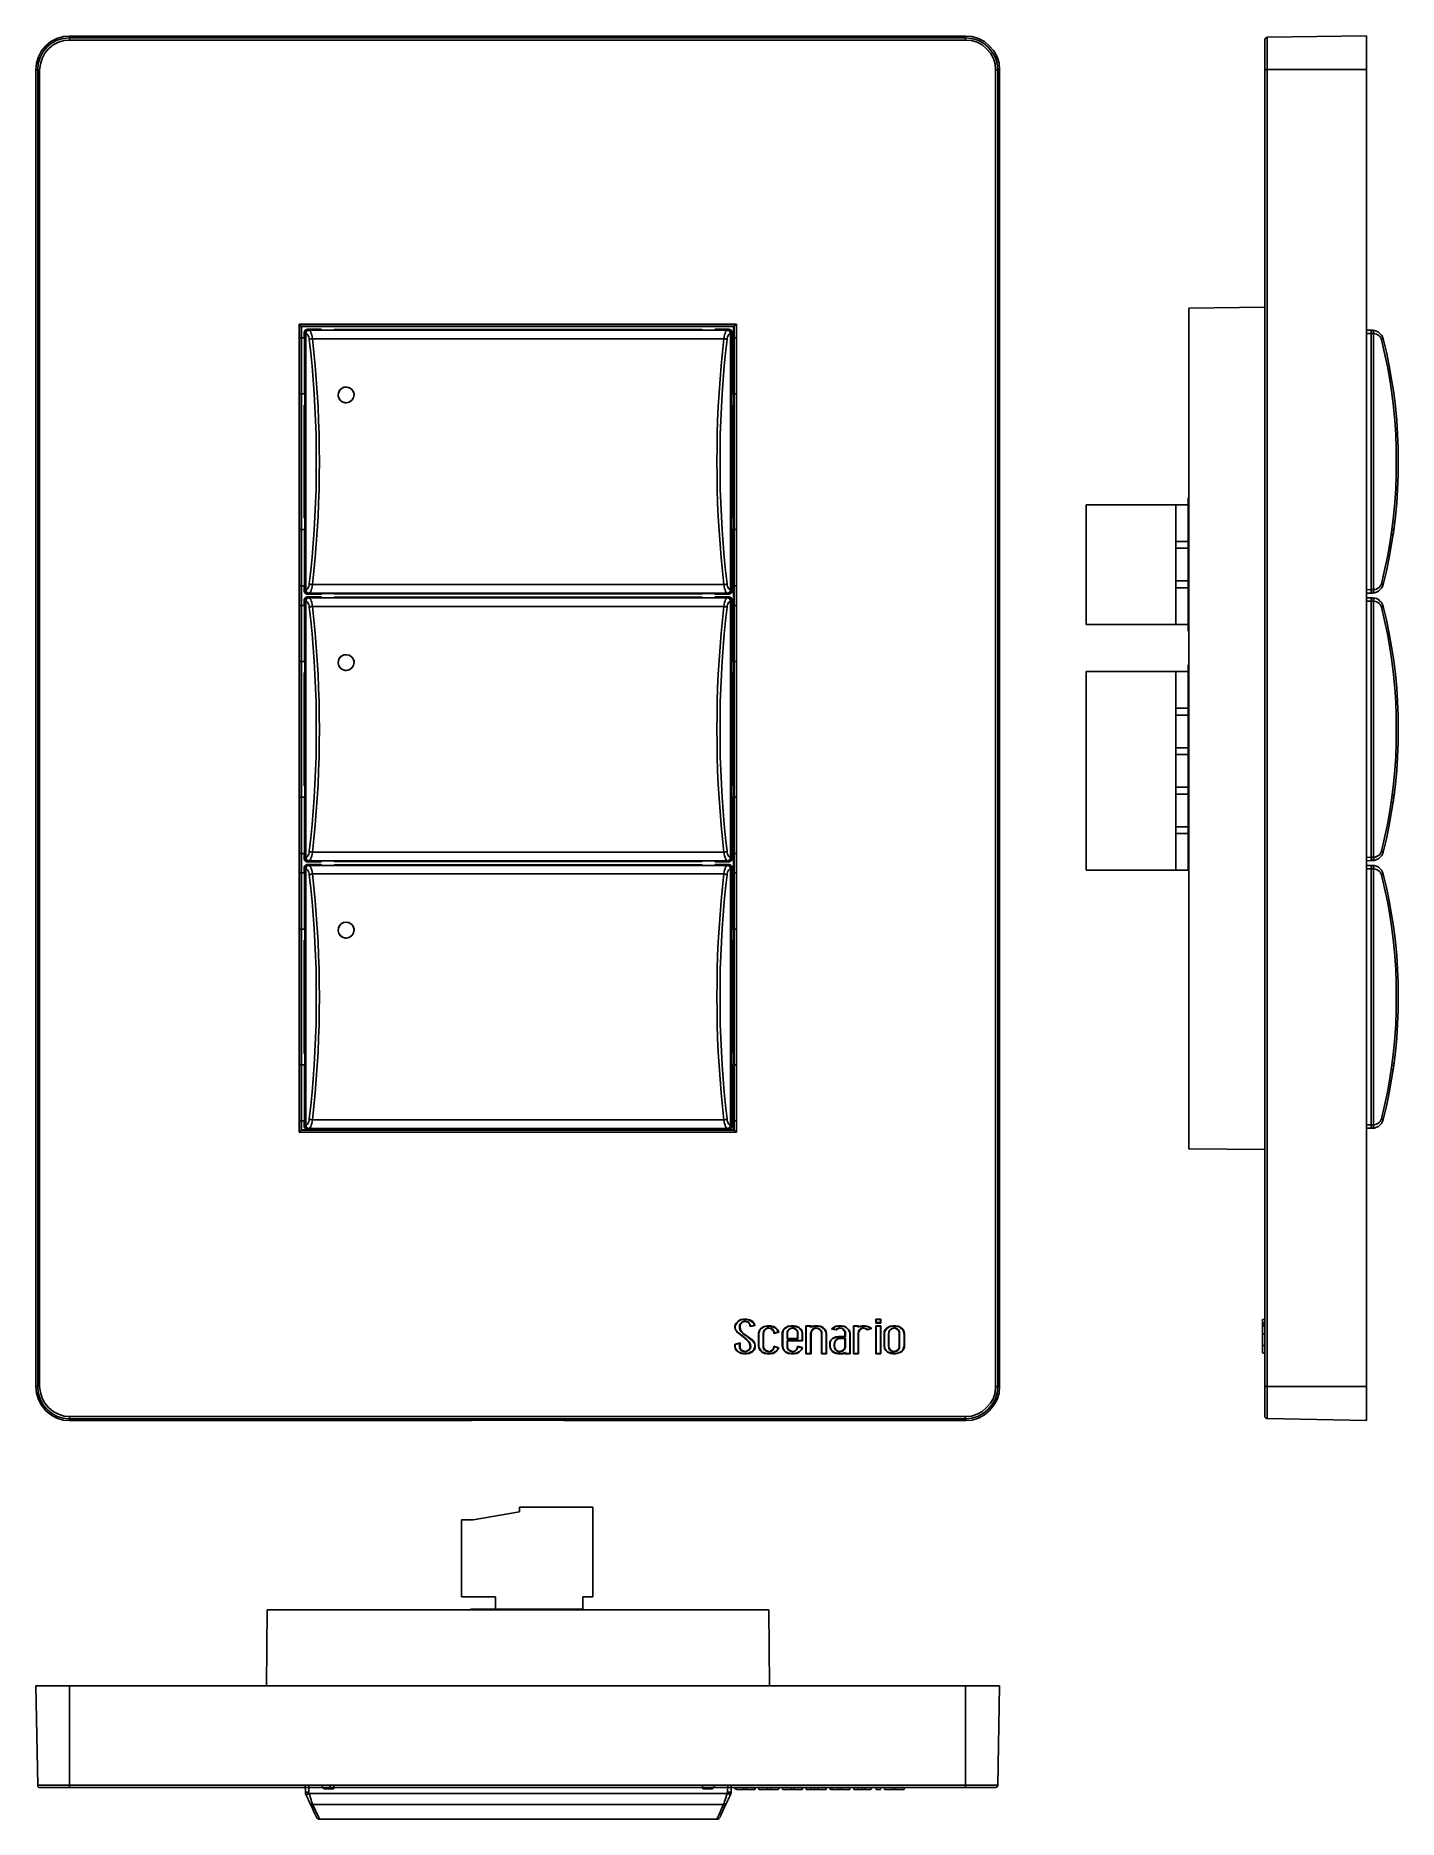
# Model space of a CAD drawing. Header units: centimetres. Extents: x -8.4 to 3.7, y -7.8 to 8.
import ezdxf

# ---------------------------------------------------------------- set-up
doc = ezdxf.new("R2010")
doc.units = ezdxf.units.CM
doc.header["$MEASUREMENT"] = 0
doc.layers.add('Layer 1', color=7, linetype='Continuous')

msp = doc.modelspace()

# ---------------------------------------------------------------- linework, layer by layer
at = {"layer": 'Layer 1', "lineweight": 25}
for points, knots in [([(-8.05745, 8.001), (-8.05745, 8.001), (-8.11389, 7.99747), (-8.11389, 7.99747), (-8.11389, 7.99747), (-8.11389, 7.99747), (-8.17034, 7.97983), (-8.17034, 7.97983), (-8.17034, 7.97983), (-8.17034, 7.97983), (-8.22325, 7.95161), (-8.22325, 7.95161), (-8.22325, 7.95161), (-8.22325, 7.95161), (-8.26912, 7.9128), (-8.26912, 7.9128), (-8.26912, 7.9128), (-8.26912, 7.9128), (-8.30439, 7.87047), (-8.30439, 7.87047), (-8.30439, 7.87047), (-8.30439, 7.87047), (-8.33262, 7.81755), (-8.33262, 7.81755), (-8.33262, 7.81755), (-8.33262, 7.81755), (-8.35025, 7.76111), (-8.35025, 7.76111), (-8.35025, 7.76111), (-8.35025, 7.76111), (-8.35731, 7.70113), (-8.35731, 7.70113)], [0, 0, 0, 0, 0.11111111, 0.11111111, 0.11111111, 0.11111111, 0.22222222, 0.22222222, 0.22222222, 0.22222222, 0.33333333, 0.33333333, 0.33333333, 0.33333333, 0.44444444, 0.44444444, 0.44444444, 0.44444444, 0.55555556, 0.55555556, 0.55555556, 0.55555556, 0.66666667, 0.66666667, 0.66666667, 0.66666667, 0.77777778, 0.77777778, 0.77777778, 0.77777778, 1, 1, 1, 1]), ([(-8.33967, 7.70113), (-8.33967, 7.70113), (-8.33614, 7.75758), (-8.33614, 7.75758), (-8.33614, 7.75758), (-8.33614, 7.75758), (-8.3185, 7.8105), (-8.3185, 7.8105), (-8.3185, 7.8105), (-8.3185, 7.8105), (-8.29381, 7.85988), (-8.29381, 7.85988), (-8.29381, 7.85988), (-8.29381, 7.85988), (-8.25853, 7.90222), (-8.25853, 7.90222), (-8.25853, 7.90222), (-8.25853, 7.90222), (-8.2162, 7.9375), (-8.2162, 7.9375), (-8.2162, 7.9375), (-8.2162, 7.9375), (-8.16681, 7.96572), (-8.16681, 7.96572), (-8.16681, 7.96572), (-8.16681, 7.96572), (-8.11389, 7.97983), (-8.11389, 7.97983), (-8.11389, 7.97983), (-8.11389, 7.97983), (-8.05745, 7.98688), (-8.05745, 7.98688)], [0, 0, 0, 0, 0.11111111, 0.11111111, 0.11111111, 0.11111111, 0.22222222, 0.22222222, 0.22222222, 0.22222222, 0.33333333, 0.33333333, 0.33333333, 0.33333333, 0.44444444, 0.44444444, 0.44444444, 0.44444444, 0.55555556, 0.55555556, 0.55555556, 0.55555556, 0.66666667, 0.66666667, 0.66666667, 0.66666667, 0.77777778, 0.77777778, 0.77777778, 0.77777778, 1, 1, 1, 1]), ([(-8.05745, 7.96572), (-8.05745, 7.96572), (-8.10684, 7.96219), (-8.10684, 7.96219), (-8.10684, 7.96219), (-8.10684, 7.96219), (-8.15623, 7.94808), (-8.15623, 7.94808), (-8.15623, 7.94808), (-8.15623, 7.94808), (-8.20209, 7.92338), (-8.20209, 7.92338), (-8.20209, 7.92338), (-8.20209, 7.92338), (-8.24442, 7.88811), (-8.24442, 7.88811), (-8.24442, 7.88811), (-8.24442, 7.88811), (-8.27617, 7.8493), (-8.27617, 7.8493), (-8.27617, 7.8493), (-8.27617, 7.8493), (-8.30087, 7.80344), (-8.30087, 7.80344), (-8.30087, 7.80344), (-8.30087, 7.80344), (-8.31498, 7.75405), (-8.31498, 7.75405), (-8.31498, 7.75405), (-8.31498, 7.75405), (-8.32203, 7.70113), (-8.32203, 7.70113)], [0, 0, 0, 0, 0.11111111, 0.11111111, 0.11111111, 0.11111111, 0.22222222, 0.22222222, 0.22222222, 0.22222222, 0.33333333, 0.33333333, 0.33333333, 0.33333333, 0.44444444, 0.44444444, 0.44444444, 0.44444444, 0.55555556, 0.55555556, 0.55555556, 0.55555556, 0.66666667, 0.66666667, 0.66666667, 0.66666667, 0.77777778, 0.77777778, 0.77777778, 0.77777778, 1, 1, 1, 1]), ([(-8.05745, 7.96572), (-8.05745, 7.96572), (-8.05745, 7.96925), (-8.05745, 7.96925), (-8.05745, 7.96925), (-8.05745, 7.96925), (-8.05745, 7.9763), (-8.05745, 7.9763), (-8.05745, 7.9763), (-8.05745, 7.9763), (-8.05745, 7.97983), (-8.05745, 7.97983), (-8.05745, 7.97983), (-8.05745, 7.97983), (-8.05745, 7.98336), (-8.05745, 7.98336), (-8.05745, 7.98336), (-8.05745, 7.98336), (-8.05745, 7.98688), (-8.05745, 7.98688)], [0, 0, 0, 0, 0.16666667, 0.16666667, 0.16666667, 0.16666667, 0.33333333, 0.33333333, 0.33333333, 0.33333333, 0.5, 0.5, 0.5, 0.5, 0.66666667, 0.66666667, 0.66666667, 0.66666667, 1, 1, 1, 1]), ([(0.16227, 7.70113), (0.16227, 7.70113), (0.15875, 7.76111), (0.15875, 7.76111), (0.15875, 7.76111), (0.15875, 7.76111), (0.14111, 7.81755), (0.14111, 7.81755), (0.14111, 7.81755), (0.14111, 7.81755), (0.11289, 7.87047), (0.11289, 7.87047), (0.11289, 7.87047), (0.11289, 7.87047), (0.07408, 7.9128), (0.07408, 7.9128), (0.07408, 7.9128), (0.07408, 7.9128), (0.03175, 7.95161), (0.03175, 7.95161), (0.03175, 7.95161), (0.03175, 7.95161), (-0.02117, 7.97983), (-0.02117, 7.97983), (-0.02117, 7.97983), (-0.02117, 7.97983), (-0.07761, 7.99747), (-0.07761, 7.99747), (-0.07761, 7.99747), (-0.07761, 7.99747), (-0.13759, 8.001), (-0.13759, 8.001)], [0, 0, 0, 0, 0.11111111, 0.11111111, 0.11111111, 0.11111111, 0.22222222, 0.22222222, 0.22222222, 0.22222222, 0.33333333, 0.33333333, 0.33333333, 0.33333333, 0.44444444, 0.44444444, 0.44444444, 0.44444444, 0.55555556, 0.55555556, 0.55555556, 0.55555556, 0.66666667, 0.66666667, 0.66666667, 0.66666667, 0.77777778, 0.77777778, 0.77777778, 0.77777778, 1, 1, 1, 1]), ([(-0.13759, 7.98688), (-0.13759, 7.98688), (-0.08114, 7.97983), (-0.08114, 7.97983), (-0.08114, 7.97983), (-0.08114, 7.97983), (-0.02823, 7.96572), (-0.02823, 7.96572), (-0.02823, 7.96572), (-0.02823, 7.96572), (0.02116, 7.9375), (0.02116, 7.9375), (0.02116, 7.9375), (0.02116, 7.9375), (0.0635, 7.90222), (0.0635, 7.90222), (0.0635, 7.90222), (0.0635, 7.90222), (0.09877, 7.85988), (0.09877, 7.85988), (0.09877, 7.85988), (0.09877, 7.85988), (0.127, 7.8105), (0.127, 7.8105), (0.127, 7.8105), (0.127, 7.8105), (0.14111, 7.75758), (0.14111, 7.75758), (0.14111, 7.75758), (0.14111, 7.75758), (0.14816, 7.70113), (0.14816, 7.70113)], [0, 0, 0, 0, 0.11111111, 0.11111111, 0.11111111, 0.11111111, 0.22222222, 0.22222222, 0.22222222, 0.22222222, 0.33333333, 0.33333333, 0.33333333, 0.33333333, 0.44444444, 0.44444444, 0.44444444, 0.44444444, 0.55555556, 0.55555556, 0.55555556, 0.55555556, 0.66666667, 0.66666667, 0.66666667, 0.66666667, 0.77777778, 0.77777778, 0.77777778, 0.77777778, 1, 1, 1, 1]), ([(-0.13759, 7.98688), (-0.13759, 7.98688), (-0.13759, 7.98688), (-0.13759, 7.98688), (-0.13759, 7.98688), (-0.13759, 7.98688), (-0.13759, 7.98336), (-0.13759, 7.98336), (-0.13759, 7.98336), (-0.13759, 7.98336), (-0.13759, 7.97983), (-0.13759, 7.97983), (-0.13759, 7.97983), (-0.13759, 7.97983), (-0.13759, 7.9763), (-0.13759, 7.9763), (-0.13759, 7.9763), (-0.13759, 7.9763), (-0.13759, 7.96925), (-0.13759, 7.96925), (-0.13759, 7.96925), (-0.13759, 7.96925), (-0.13759, 7.96572), (-0.13759, 7.96572)], [0, 0, 0, 0, 0.14285714, 0.14285714, 0.14285714, 0.14285714, 0.28571429, 0.28571429, 0.28571429, 0.28571429, 0.42857143, 0.42857143, 0.42857143, 0.42857143, 0.57142857, 0.57142857, 0.57142857, 0.57142857, 0.71428571, 0.71428571, 0.71428571, 0.71428571, 1, 1, 1, 1]), ([(0.127, 7.70113), (0.127, 7.70113), (0.12347, 7.75405), (0.12347, 7.75405), (0.12347, 7.75405), (0.12347, 7.75405), (0.10936, 7.80344), (0.10936, 7.80344), (0.10936, 7.80344), (0.10936, 7.80344), (0.08466, 7.8493), (0.08466, 7.8493), (0.08466, 7.8493), (0.08466, 7.8493), (0.04939, 7.88811), (0.04939, 7.88811), (0.04939, 7.88811), (0.04939, 7.88811), (0.01058, 7.92338), (0.01058, 7.92338), (0.01058, 7.92338), (0.01058, 7.92338), (-0.03528, 7.94808), (-0.03528, 7.94808), (-0.03528, 7.94808), (-0.03528, 7.94808), (-0.08467, 7.96219), (-0.08467, 7.96219), (-0.08467, 7.96219), (-0.08467, 7.96219), (-0.13759, 7.96572), (-0.13759, 7.96572)], [0, 0, 0, 0, 0.11111111, 0.11111111, 0.11111111, 0.11111111, 0.22222222, 0.22222222, 0.22222222, 0.22222222, 0.33333333, 0.33333333, 0.33333333, 0.33333333, 0.44444444, 0.44444444, 0.44444444, 0.44444444, 0.55555556, 0.55555556, 0.55555556, 0.55555556, 0.66666667, 0.66666667, 0.66666667, 0.66666667, 0.77777778, 0.77777778, 0.77777778, 0.77777778, 1, 1, 1, 1]), ([(2.53045, 7.99041), (2.53045, 7.99041), (2.52693, 7.99041), (2.52693, 7.99041), (2.52693, 7.99041), (2.52693, 7.99041), (2.5234, 7.98688), (2.5234, 7.98688), (2.5234, 7.98688), (2.5234, 7.98688), (2.51987, 7.98688), (2.51987, 7.98688), (2.51987, 7.98688), (2.51987, 7.98688), (2.51634, 7.98336), (2.51634, 7.98336), (2.51634, 7.98336), (2.51634, 7.98336), (2.51281, 7.97983), (2.51281, 7.97983), (2.51281, 7.97983), (2.51281, 7.97983), (2.51281, 7.9763), (2.51281, 7.9763), (2.51281, 7.9763), (2.51281, 7.9763), (2.50929, 7.97277), (2.50929, 7.97277), (2.50929, 7.97277), (2.50929, 7.97277), (2.50929, 7.96925), (2.50929, 7.96925)], [0, 0, 0, 0, 0.11111111, 0.11111111, 0.11111111, 0.11111111, 0.22222222, 0.22222222, 0.22222222, 0.22222222, 0.33333333, 0.33333333, 0.33333333, 0.33333333, 0.44444444, 0.44444444, 0.44444444, 0.44444444, 0.55555556, 0.55555556, 0.55555556, 0.55555556, 0.66666667, 0.66666667, 0.66666667, 0.66666667, 0.77777778, 0.77777778, 0.77777778, 0.77777778, 1, 1, 1, 1]), ([(2.50929, 7.70466), (2.50929, 7.70466), (2.50929, 7.75758), (2.50929, 7.75758), (2.50929, 7.75758), (2.50929, 7.75758), (2.50929, 7.80697), (2.50929, 7.80697), (2.50929, 7.80697), (2.50929, 7.80697), (2.50929, 7.85283), (2.50929, 7.85283), (2.50929, 7.85283), (2.50929, 7.85283), (2.50929, 7.89163), (2.50929, 7.89163), (2.50929, 7.89163), (2.50929, 7.89163), (2.50929, 7.92338), (2.50929, 7.92338), (2.50929, 7.92338), (2.50929, 7.92338), (2.50929, 7.94808), (2.50929, 7.94808), (2.50929, 7.94808), (2.50929, 7.94808), (2.50929, 7.96572), (2.50929, 7.96572), (2.50929, 7.96572), (2.50929, 7.96572), (2.50929, 7.96925), (2.50929, 7.96925)], [0, 0, 0, 0, 0.11111111, 0.11111111, 0.11111111, 0.11111111, 0.22222222, 0.22222222, 0.22222222, 0.22222222, 0.33333333, 0.33333333, 0.33333333, 0.33333333, 0.44444444, 0.44444444, 0.44444444, 0.44444444, 0.55555556, 0.55555556, 0.55555556, 0.55555556, 0.66666667, 0.66666667, 0.66666667, 0.66666667, 0.77777778, 0.77777778, 0.77777778, 0.77777778, 1, 1, 1, 1]), ([(2.53045, 7.99041), (2.53045, 7.99041), (2.53045, 7.98336), (2.53045, 7.98336), (2.53045, 7.98336), (2.53045, 7.98336), (2.53045, 7.96925), (2.53045, 7.96925), (2.53045, 7.96925), (2.53045, 7.96925), (2.53045, 7.94102), (2.53045, 7.94102), (2.53045, 7.94102), (2.53045, 7.94102), (2.53045, 7.90575), (2.53045, 7.90575), (2.53045, 7.90575), (2.53045, 7.90575), (2.53045, 7.86341), (2.53045, 7.86341), (2.53045, 7.86341), (2.53045, 7.86341), (2.53045, 7.81402), (2.53045, 7.81402), (2.53045, 7.81402), (2.53045, 7.81402), (2.53045, 7.76111), (2.53045, 7.76111), (2.53045, 7.76111), (2.53045, 7.76111), (2.53045, 7.70466), (2.53045, 7.70466)], [0, 0, 0, 0, 0.11111111, 0.11111111, 0.11111111, 0.11111111, 0.22222222, 0.22222222, 0.22222222, 0.22222222, 0.33333333, 0.33333333, 0.33333333, 0.33333333, 0.44444444, 0.44444444, 0.44444444, 0.44444444, 0.55555556, 0.55555556, 0.55555556, 0.55555556, 0.66666667, 0.66666667, 0.66666667, 0.66666667, 0.77777778, 0.77777778, 0.77777778, 0.77777778, 1, 1, 1, 1]), ([(3.40887, 7.70466), (3.40887, 7.70466), (3.40887, 7.76463), (3.40887, 7.76463), (3.40887, 7.76463), (3.40887, 7.76463), (3.40887, 7.82108), (3.40887, 7.82108), (3.40887, 7.82108), (3.40887, 7.82108), (3.40887, 7.87047), (3.40887, 7.87047), (3.40887, 7.87047), (3.40887, 7.87047), (3.40887, 7.91633), (3.40887, 7.91633), (3.40887, 7.91633), (3.40887, 7.91633), (3.40887, 7.95513), (3.40887, 7.95513), (3.40887, 7.95513), (3.40887, 7.95513), (3.40887, 7.98336), (3.40887, 7.98336), (3.40887, 7.98336), (3.40887, 7.98336), (3.40887, 7.99747), (3.40887, 7.99747), (3.40887, 7.99747), (3.40887, 7.99747), (3.40887, 8.00452), (3.40887, 8.00452)], [0, 0, 0, 0, 0.11111111, 0.11111111, 0.11111111, 0.11111111, 0.22222222, 0.22222222, 0.22222222, 0.22222222, 0.33333333, 0.33333333, 0.33333333, 0.33333333, 0.44444444, 0.44444444, 0.44444444, 0.44444444, 0.55555556, 0.55555556, 0.55555556, 0.55555556, 0.66666667, 0.66666667, 0.66666667, 0.66666667, 0.77777778, 0.77777778, 0.77777778, 0.77777778, 1, 1, 1, 1]), ([(-8.32203, 7.70113), (-8.32203, 7.70113), (-8.32556, 7.70113), (-8.32556, 7.70113), (-8.32556, 7.70113), (-8.32556, 7.70113), (-8.32909, 7.70113), (-8.32909, 7.70113), (-8.32909, 7.70113), (-8.32909, 7.70113), (-8.33262, 7.70113), (-8.33262, 7.70113), (-8.33262, 7.70113), (-8.33262, 7.70113), (-8.33614, 7.70113), (-8.33614, 7.70113), (-8.33614, 7.70113), (-8.33614, 7.70113), (-8.33967, 7.70113), (-8.33967, 7.70113)], [0, 0, 0, 0, 0.16666667, 0.16666667, 0.16666667, 0.16666667, 0.33333333, 0.33333333, 0.33333333, 0.33333333, 0.5, 0.5, 0.5, 0.5, 0.66666667, 0.66666667, 0.66666667, 0.66666667, 1, 1, 1, 1]), ([(0.14816, 7.70113), (0.14816, 7.70113), (0.14816, 7.70113), (0.14816, 7.70113), (0.14816, 7.70113), (0.14816, 7.70113), (0.14464, 7.70113), (0.14464, 7.70113), (0.14464, 7.70113), (0.14464, 7.70113), (0.14111, 7.70113), (0.14111, 7.70113), (0.14111, 7.70113), (0.14111, 7.70113), (0.13758, 7.70113), (0.13758, 7.70113), (0.13758, 7.70113), (0.13758, 7.70113), (0.13405, 7.70113), (0.13405, 7.70113), (0.13405, 7.70113), (0.13405, 7.70113), (0.13052, 7.70113), (0.13052, 7.70113), (0.13052, 7.70113), (0.13052, 7.70113), (0.127, 7.70113), (0.127, 7.70113)], [0, 0, 0, 0, 0.125, 0.125, 0.125, 0.125, 0.25, 0.25, 0.25, 0.25, 0.375, 0.375, 0.375, 0.375, 0.5, 0.5, 0.5, 0.5, 0.625, 0.625, 0.625, 0.625, 0.75, 0.75, 0.75, 0.75, 1, 1, 1, 1]), ([(2.53045, 7.70466), (2.53045, 7.70466), (2.52693, 7.70466), (2.52693, 7.70466), (2.52693, 7.70466), (2.52693, 7.70466), (2.5234, 7.70466), (2.5234, 7.70466), (2.5234, 7.70466), (2.5234, 7.70466), (2.51987, 7.70466), (2.51987, 7.70466), (2.51987, 7.70466), (2.51987, 7.70466), (2.51634, 7.70466), (2.51634, 7.70466), (2.51634, 7.70466), (2.51634, 7.70466), (2.51281, 7.70466), (2.51281, 7.70466), (2.51281, 7.70466), (2.51281, 7.70466), (2.50929, 7.70466), (2.50929, 7.70466)], [0, 0, 0, 0, 0.14285714, 0.14285714, 0.14285714, 0.14285714, 0.28571429, 0.28571429, 0.28571429, 0.28571429, 0.42857143, 0.42857143, 0.42857143, 0.42857143, 0.57142857, 0.57142857, 0.57142857, 0.57142857, 0.71428571, 0.71428571, 0.71428571, 0.71428571, 1, 1, 1, 1]), ([(-6.02898, 5.45394), (-6.02898, 5.45394), (-6.02545, 5.45041), (-6.02545, 5.45041), (-6.02545, 5.45041), (-6.02545, 5.45041), (-6.02192, 5.44688), (-6.02192, 5.44688), (-6.02192, 5.44688), (-6.02192, 5.44688), (-6.01839, 5.44336), (-6.01839, 5.44336), (-6.01839, 5.44336), (-6.01839, 5.44336), (-6.01487, 5.43983), (-6.01487, 5.43983), (-6.01487, 5.43983), (-6.01487, 5.43983), (-6.01134, 5.4363), (-6.01134, 5.4363)], [0, 0, 0, 0, 0.16666667, 0.16666667, 0.16666667, 0.16666667, 0.33333333, 0.33333333, 0.33333333, 0.33333333, 0.5, 0.5, 0.5, 0.5, 0.66666667, 0.66666667, 0.66666667, 0.66666667, 1, 1, 1, 1]), ([(-2.1837, 5.4363), (-2.1837, 5.4363), (-2.1837, 5.4363), (-2.1837, 5.4363), (-2.1837, 5.4363), (-2.1837, 5.4363), (-2.18017, 5.4363), (-2.18017, 5.4363), (-2.18017, 5.4363), (-2.18017, 5.4363), (-2.18017, 5.43983), (-2.18017, 5.43983), (-2.18017, 5.43983), (-2.18017, 5.43983), (-2.17664, 5.43983), (-2.17664, 5.43983), (-2.17664, 5.43983), (-2.17664, 5.43983), (-2.17311, 5.44336), (-2.17311, 5.44336), (-2.17311, 5.44336), (-2.17311, 5.44336), (-2.16959, 5.44688), (-2.16959, 5.44688), (-2.16959, 5.44688), (-2.16959, 5.44688), (-2.16606, 5.45041), (-2.16606, 5.45041), (-2.16606, 5.45041), (-2.16606, 5.45041), (-2.16253, 5.45394), (-2.16253, 5.45394)], [0, 0, 0, 0, 0.11111111, 0.11111111, 0.11111111, 0.11111111, 0.22222222, 0.22222222, 0.22222222, 0.22222222, 0.33333333, 0.33333333, 0.33333333, 0.33333333, 0.44444444, 0.44444444, 0.44444444, 0.44444444, 0.55555556, 0.55555556, 0.55555556, 0.55555556, 0.66666667, 0.66666667, 0.66666667, 0.66666667, 0.77777778, 0.77777778, 0.77777778, 0.77777778, 1, 1, 1, 1]), ([(3.449, 5.40017), (3.449, 5.40017), (3.449, 5.40017), (3.449, 5.40017), (3.449, 5.40017), (3.449, 5.40017), (3.449, 5.39841), (3.449, 5.39841), (3.449, 5.39841), (3.449, 5.39841), (3.449, 5.39488), (3.449, 5.39488), (3.449, 5.39488), (3.449, 5.39488), (3.449, 5.39135), (3.449, 5.39135), (3.449, 5.39135), (3.449, 5.39135), (3.449, 5.38783), (3.449, 5.38783), (3.449, 5.38783), (3.449, 5.38783), (3.449, 5.38254), (3.449, 5.38254), (3.449, 5.38254), (3.449, 5.38254), (3.449, 5.37724), (3.449, 5.37724), (3.449, 5.37724), (3.449, 5.37724), (3.449, 5.37019), (3.449, 5.37019)], [0, 0, 0, 0, 0.11111111, 0.11111111, 0.11111111, 0.11111111, 0.22222222, 0.22222222, 0.22222222, 0.22222222, 0.33333333, 0.33333333, 0.33333333, 0.33333333, 0.44444444, 0.44444444, 0.44444444, 0.44444444, 0.55555556, 0.55555556, 0.55555556, 0.55555556, 0.66666667, 0.66666667, 0.66666667, 0.66666667, 0.77777778, 0.77777778, 0.77777778, 0.77777778, 1, 1, 1, 1]), ([(3.45782, 5.40017), (3.45782, 5.40017), (3.45429, 5.40017), (3.45429, 5.40017), (3.45429, 5.40017), (3.45429, 5.40017), (3.45252, 5.40017), (3.45252, 5.40017), (3.45252, 5.40017), (3.45252, 5.40017), (3.449, 5.40017), (3.449, 5.40017)], [0, 0, 0, 0, 0.25, 0.25, 0.25, 0.25, 0.5, 0.5, 0.5, 0.5, 1, 1, 1, 1]), ([(3.449, 5.37019), (3.449, 5.37019), (3.45605, 5.37019), (3.45605, 5.37019), (3.45605, 5.37019), (3.45605, 5.37019), (3.46311, 5.37019), (3.46311, 5.37019), (3.46311, 5.37019), (3.46311, 5.37019), (3.47016, 5.37019), (3.47016, 5.37019)], [0, 0, 0, 0, 0.25, 0.25, 0.25, 0.25, 0.5, 0.5, 0.5, 0.5, 1, 1, 1, 1]), ([(3.45782, 5.40017), (3.45782, 5.40017), (3.45958, 5.40017), (3.45958, 5.40017), (3.45958, 5.40017), (3.45958, 5.40017), (3.46134, 5.39841), (3.46134, 5.39841), (3.46134, 5.39841), (3.46134, 5.39841), (3.46487, 5.39488), (3.46487, 5.39488), (3.46487, 5.39488), (3.46487, 5.39488), (3.46664, 5.39135), (3.46664, 5.39135), (3.46664, 5.39135), (3.46664, 5.39135), (3.46664, 5.38783), (3.46664, 5.38783), (3.46664, 5.38783), (3.46664, 5.38783), (3.4684, 5.38254), (3.4684, 5.38254), (3.4684, 5.38254), (3.4684, 5.38254), (3.4684, 5.37724), (3.4684, 5.37724), (3.4684, 5.37724), (3.4684, 5.37724), (3.47016, 5.37019), (3.47016, 5.37019)], [0, 0, 0, 0, 0.11111111, 0.11111111, 0.11111111, 0.11111111, 0.22222222, 0.22222222, 0.22222222, 0.22222222, 0.33333333, 0.33333333, 0.33333333, 0.33333333, 0.44444444, 0.44444444, 0.44444444, 0.44444444, 0.55555556, 0.55555556, 0.55555556, 0.55555556, 0.66666667, 0.66666667, 0.66666667, 0.66666667, 0.77777778, 0.77777778, 0.77777778, 0.77777778, 1, 1, 1, 1]), ([(3.45958, 5.40017), (3.45958, 5.40017), (3.46134, 5.40017), (3.46134, 5.40017), (3.46134, 5.40017), (3.46134, 5.40017), (3.46487, 5.39841), (3.46487, 5.39841), (3.46487, 5.39841), (3.46487, 5.39841), (3.46664, 5.39488), (3.46664, 5.39488), (3.46664, 5.39488), (3.46664, 5.39488), (3.4684, 5.39135), (3.4684, 5.39135), (3.4684, 5.39135), (3.4684, 5.39135), (3.47016, 5.38783), (3.47016, 5.38783), (3.47016, 5.38783), (3.47016, 5.38783), (3.47193, 5.38254), (3.47193, 5.38254), (3.47193, 5.38254), (3.47193, 5.38254), (3.47193, 5.37724), (3.47193, 5.37724), (3.47193, 5.37724), (3.47193, 5.37724), (3.47193, 5.37019), (3.47193, 5.37019)], [0, 0, 0, 0, 0.11111111, 0.11111111, 0.11111111, 0.11111111, 0.22222222, 0.22222222, 0.22222222, 0.22222222, 0.33333333, 0.33333333, 0.33333333, 0.33333333, 0.44444444, 0.44444444, 0.44444444, 0.44444444, 0.55555556, 0.55555556, 0.55555556, 0.55555556, 0.66666667, 0.66666667, 0.66666667, 0.66666667, 0.77777778, 0.77777778, 0.77777778, 0.77777778, 1, 1, 1, 1]), ([(3.55483, 5.32433), (3.55483, 5.32433), (3.54954, 5.34197), (3.54954, 5.34197), (3.54954, 5.34197), (3.54954, 5.34197), (3.53895, 5.35784), (3.53895, 5.35784), (3.53895, 5.35784), (3.53895, 5.35784), (3.52661, 5.37195), (3.52661, 5.37195), (3.52661, 5.37195), (3.52661, 5.37195), (3.5125, 5.3843), (3.5125, 5.3843), (3.5125, 5.3843), (3.5125, 5.3843), (3.49662, 5.39312), (3.49662, 5.39312), (3.49662, 5.39312), (3.49662, 5.39312), (3.47898, 5.39841), (3.47898, 5.39841), (3.47898, 5.39841), (3.47898, 5.39841), (3.45958, 5.40017), (3.45958, 5.40017)], [0, 0, 0, 0, 0.125, 0.125, 0.125, 0.125, 0.25, 0.25, 0.25, 0.25, 0.375, 0.375, 0.375, 0.375, 0.5, 0.5, 0.5, 0.5, 0.625, 0.625, 0.625, 0.625, 0.75, 0.75, 0.75, 0.75, 1, 1, 1, 1]), ([(3.47193, 5.37019), (3.47193, 5.37019), (3.48427, 5.36842), (3.48427, 5.36842), (3.48427, 5.36842), (3.48427, 5.36842), (3.49662, 5.3649), (3.49662, 5.3649), (3.49662, 5.3649), (3.49662, 5.3649), (3.50897, 5.3596), (3.50897, 5.3596), (3.50897, 5.3596), (3.50897, 5.3596), (3.51955, 5.35079), (3.51955, 5.35079), (3.51955, 5.35079), (3.51955, 5.35079), (3.52837, 5.34197), (3.52837, 5.34197), (3.52837, 5.34197), (3.52837, 5.34197), (3.53366, 5.32962), (3.53366, 5.32962), (3.53366, 5.32962), (3.53366, 5.32962), (3.53895, 5.31727), (3.53895, 5.31727)], [0, 0, 0, 0, 0.125, 0.125, 0.125, 0.125, 0.25, 0.25, 0.25, 0.25, 0.375, 0.375, 0.375, 0.375, 0.5, 0.5, 0.5, 0.5, 0.625, 0.625, 0.625, 0.625, 0.75, 0.75, 0.75, 0.75, 1, 1, 1, 1]), ([(3.55483, 5.32433), (3.55483, 5.32433), (3.55483, 5.32433), (3.55483, 5.32433), (3.55483, 5.32433), (3.55483, 5.32433), (3.55307, 5.32256), (3.55307, 5.32256), (3.55307, 5.32256), (3.55307, 5.32256), (3.5513, 5.32256), (3.5513, 5.32256), (3.5513, 5.32256), (3.5513, 5.32256), (3.54777, 5.3208), (3.54777, 5.3208), (3.54777, 5.3208), (3.54777, 5.3208), (3.54601, 5.31904), (3.54601, 5.31904), (3.54601, 5.31904), (3.54601, 5.31904), (3.54248, 5.31904), (3.54248, 5.31904), (3.54248, 5.31904), (3.54248, 5.31904), (3.53895, 5.31727), (3.53895, 5.31727)], [0, 0, 0, 0, 0.125, 0.125, 0.125, 0.125, 0.25, 0.25, 0.25, 0.25, 0.375, 0.375, 0.375, 0.375, 0.5, 0.5, 0.5, 0.5, 0.625, 0.625, 0.625, 0.625, 0.75, 0.75, 0.75, 0.75, 1, 1, 1, 1]), ([(3.53895, 5.31727), (3.53895, 5.31727), (3.56718, 5.19909), (3.56718, 5.19909), (3.56718, 5.19909), (3.56718, 5.19909), (3.59187, 5.08091), (3.59187, 5.08091), (3.59187, 5.08091), (3.59187, 5.08091), (3.61304, 4.96273), (3.61304, 4.96273), (3.61304, 4.96273), (3.61304, 4.96273), (3.63068, 4.84279), (3.63068, 4.84279), (3.63068, 4.84279), (3.63068, 4.84279), (3.64479, 4.72284), (3.64479, 4.72284), (3.64479, 4.72284), (3.64479, 4.72284), (3.65714, 4.60113), (3.65714, 4.60113), (3.65714, 4.60113), (3.65714, 4.60113), (3.66595, 4.48119), (3.66595, 4.48119), (3.66595, 4.48119), (3.66595, 4.48119), (3.66948, 4.35948), (3.66948, 4.35948), (3.66948, 4.35948), (3.66948, 4.35948), (3.67125, 4.23954), (3.67125, 4.23954), (3.67125, 4.23954), (3.67125, 4.23954), (3.66948, 4.11783), (3.66948, 4.11783), (3.66948, 4.11783), (3.66948, 4.11783), (3.66595, 3.99788), (3.66595, 3.99788), (3.66595, 3.99788), (3.66595, 3.99788), (3.65714, 3.87617), (3.65714, 3.87617), (3.65714, 3.87617), (3.65714, 3.87617), (3.64479, 3.75623), (3.64479, 3.75623), (3.64479, 3.75623), (3.64479, 3.75623), (3.63068, 3.63629), (3.63068, 3.63629), (3.63068, 3.63629), (3.63068, 3.63629), (3.61304, 3.51634), (3.61304, 3.51634), (3.61304, 3.51634), (3.61304, 3.51634), (3.59187, 3.3964), (3.59187, 3.3964), (3.59187, 3.3964), (3.59187, 3.3964), (3.56718, 3.27822), (3.56718, 3.27822), (3.56718, 3.27822), (3.56718, 3.27822), (3.53895, 3.16004), (3.53895, 3.16004)], [0, 0, 0, 0, 0.05263158, 0.05263158, 0.05263158, 0.05263158, 0.10526316, 0.10526316, 0.10526316, 0.10526316, 0.15789474, 0.15789474, 0.15789474, 0.15789474, 0.21052632, 0.21052632, 0.21052632, 0.21052632, 0.26315789, 0.26315789, 0.26315789, 0.26315789, 0.31578947, 0.31578947, 0.31578947, 0.31578947, 0.36842105, 0.36842105, 0.36842105, 0.36842105, 0.42105263, 0.42105263, 0.42105263, 0.42105263, 0.47368421, 0.47368421, 0.47368421, 0.47368421, 0.52631579, 0.52631579, 0.52631579, 0.52631579, 0.57894737, 0.57894737, 0.57894737, 0.57894737, 0.63157895, 0.63157895, 0.63157895, 0.63157895, 0.68421053, 0.68421053, 0.68421053, 0.68421053, 0.73684211, 0.73684211, 0.73684211, 0.73684211, 0.78947368, 0.78947368, 0.78947368, 0.78947368, 0.84210526, 0.84210526, 0.84210526, 0.84210526, 0.89473684, 0.89473684, 0.89473684, 0.89473684, 1, 1, 1, 1]), ([(3.55483, 3.15298), (3.55483, 3.15298), (3.58305, 3.27116), (3.58305, 3.27116), (3.58305, 3.27116), (3.58305, 3.27116), (3.60775, 3.3911), (3.60775, 3.3911), (3.60775, 3.3911), (3.60775, 3.3911), (3.62891, 3.51105), (3.62891, 3.51105), (3.62891, 3.51105), (3.62891, 3.51105), (3.64832, 3.63099), (3.64832, 3.63099), (3.64832, 3.63099), (3.64832, 3.63099), (3.66243, 3.7527), (3.66243, 3.7527), (3.66243, 3.7527), (3.66243, 3.7527), (3.67477, 3.87441), (3.67477, 3.87441), (3.67477, 3.87441), (3.67477, 3.87441), (3.68183, 3.99612), (3.68183, 3.99612), (3.68183, 3.99612), (3.68183, 3.99612), (3.68712, 4.11783), (3.68712, 4.11783), (3.68712, 4.11783), (3.68712, 4.11783), (3.68889, 4.23954), (3.68889, 4.23954), (3.68889, 4.23954), (3.68889, 4.23954), (3.68712, 4.36124), (3.68712, 4.36124), (3.68712, 4.36124), (3.68712, 4.36124), (3.68183, 4.48295), (3.68183, 4.48295), (3.68183, 4.48295), (3.68183, 4.48295), (3.67477, 4.60466), (3.67477, 4.60466), (3.67477, 4.60466), (3.67477, 4.60466), (3.66243, 4.72637), (3.66243, 4.72637), (3.66243, 4.72637), (3.66243, 4.72637), (3.64832, 4.84631), (3.64832, 4.84631), (3.64832, 4.84631), (3.64832, 4.84631), (3.62891, 4.96626), (3.62891, 4.96626), (3.62891, 4.96626), (3.62891, 4.96626), (3.60775, 5.0862), (3.60775, 5.0862), (3.60775, 5.0862), (3.60775, 5.0862), (3.58305, 5.20615), (3.58305, 5.20615), (3.58305, 5.20615), (3.58305, 5.20615), (3.55483, 5.32433), (3.55483, 5.32433)], [0, 0, 0, 0, 0.05263158, 0.05263158, 0.05263158, 0.05263158, 0.10526316, 0.10526316, 0.10526316, 0.10526316, 0.15789474, 0.15789474, 0.15789474, 0.15789474, 0.21052632, 0.21052632, 0.21052632, 0.21052632, 0.26315789, 0.26315789, 0.26315789, 0.26315789, 0.31578947, 0.31578947, 0.31578947, 0.31578947, 0.36842105, 0.36842105, 0.36842105, 0.36842105, 0.42105263, 0.42105263, 0.42105263, 0.42105263, 0.47368421, 0.47368421, 0.47368421, 0.47368421, 0.52631579, 0.52631579, 0.52631579, 0.52631579, 0.57894737, 0.57894737, 0.57894737, 0.57894737, 0.63157895, 0.63157895, 0.63157895, 0.63157895, 0.68421053, 0.68421053, 0.68421053, 0.68421053, 0.73684211, 0.73684211, 0.73684211, 0.73684211, 0.78947368, 0.78947368, 0.78947368, 0.78947368, 0.84210526, 0.84210526, 0.84210526, 0.84210526, 0.89473684, 0.89473684, 0.89473684, 0.89473684, 1, 1, 1, 1]), ([(3.6395, 3.57984), (3.6395, 3.57984), (3.64126, 3.5816), (3.64126, 3.5816), (3.64126, 3.5816), (3.64126, 3.5816), (3.64126, 3.59219), (3.64126, 3.59219), (3.64126, 3.59219), (3.64126, 3.59219), (3.64479, 3.60806), (3.64479, 3.60806), (3.64479, 3.60806), (3.64479, 3.60806), (3.64655, 3.62923), (3.64655, 3.62923), (3.64655, 3.62923), (3.64655, 3.62923), (3.65008, 3.65216), (3.65008, 3.65216), (3.65008, 3.65216), (3.65008, 3.65216), (3.65361, 3.67509), (3.65361, 3.67509), (3.65361, 3.67509), (3.65361, 3.67509), (3.65537, 3.69626), (3.65537, 3.69626), (3.65537, 3.69626), (3.65537, 3.69626), (3.65714, 3.71037), (3.65714, 3.71037), (3.65714, 3.71037), (3.65714, 3.71037), (3.6589, 3.71742), (3.6589, 3.71742), (3.6589, 3.71742), (3.6589, 3.71742), (3.6589, 3.71919), (3.6589, 3.71919)], [0, 0, 0, 0, 0.09090909, 0.09090909, 0.09090909, 0.09090909, 0.18181818, 0.18181818, 0.18181818, 0.18181818, 0.27272727, 0.27272727, 0.27272727, 0.27272727, 0.36363636, 0.36363636, 0.36363636, 0.36363636, 0.45454545, 0.45454545, 0.45454545, 0.45454545, 0.54545455, 0.54545455, 0.54545455, 0.54545455, 0.63636364, 0.63636364, 0.63636364, 0.63636364, 0.72727273, 0.72727273, 0.72727273, 0.72727273, 0.81818182, 0.81818182, 0.81818182, 0.81818182, 1, 1, 1, 1]), ([(3.53895, 3.16004), (3.53895, 3.16004), (3.53366, 3.14769), (3.53366, 3.14769), (3.53366, 3.14769), (3.53366, 3.14769), (3.52837, 3.1371), (3.52837, 3.1371), (3.52837, 3.1371), (3.52837, 3.1371), (3.51955, 3.12652), (3.51955, 3.12652), (3.51955, 3.12652), (3.51955, 3.12652), (3.50897, 3.11947), (3.50897, 3.11947), (3.50897, 3.11947), (3.50897, 3.11947), (3.49662, 3.11241), (3.49662, 3.11241), (3.49662, 3.11241), (3.49662, 3.11241), (3.48427, 3.10888), (3.48427, 3.10888), (3.48427, 3.10888), (3.48427, 3.10888), (3.47193, 3.10712), (3.47193, 3.10712)], [0, 0, 0, 0, 0.125, 0.125, 0.125, 0.125, 0.25, 0.25, 0.25, 0.25, 0.375, 0.375, 0.375, 0.375, 0.5, 0.5, 0.5, 0.5, 0.625, 0.625, 0.625, 0.625, 0.75, 0.75, 0.75, 0.75, 1, 1, 1, 1]), ([(3.55483, 3.15298), (3.55483, 3.15298), (3.55483, 3.15298), (3.55483, 3.15298), (3.55483, 3.15298), (3.55483, 3.15298), (3.55483, 3.15474), (3.55483, 3.15474), (3.55483, 3.15474), (3.55483, 3.15474), (3.55307, 3.15474), (3.55307, 3.15474), (3.55307, 3.15474), (3.55307, 3.15474), (3.5513, 3.15651), (3.5513, 3.15651), (3.5513, 3.15651), (3.5513, 3.15651), (3.54777, 3.15651), (3.54777, 3.15651), (3.54777, 3.15651), (3.54777, 3.15651), (3.54601, 3.15827), (3.54601, 3.15827), (3.54601, 3.15827), (3.54601, 3.15827), (3.54248, 3.16004), (3.54248, 3.16004), (3.54248, 3.16004), (3.54248, 3.16004), (3.53895, 3.16004), (3.53895, 3.16004)], [0, 0, 0, 0, 0.11111111, 0.11111111, 0.11111111, 0.11111111, 0.22222222, 0.22222222, 0.22222222, 0.22222222, 0.33333333, 0.33333333, 0.33333333, 0.33333333, 0.44444444, 0.44444444, 0.44444444, 0.44444444, 0.55555556, 0.55555556, 0.55555556, 0.55555556, 0.66666667, 0.66666667, 0.66666667, 0.66666667, 0.77777778, 0.77777778, 0.77777778, 0.77777778, 1, 1, 1, 1]), ([(3.449, 3.07713), (3.449, 3.07713), (3.449, 3.0789), (3.449, 3.0789), (3.449, 3.0789), (3.449, 3.0789), (3.449, 3.08242), (3.449, 3.08242), (3.449, 3.08242), (3.449, 3.08242), (3.449, 3.08595), (3.449, 3.08595), (3.449, 3.08595), (3.449, 3.08595), (3.449, 3.09124), (3.449, 3.09124), (3.449, 3.09124), (3.449, 3.09124), (3.449, 3.09654), (3.449, 3.09654), (3.449, 3.09654), (3.449, 3.09654), (3.449, 3.10183), (3.449, 3.10183), (3.449, 3.10183), (3.449, 3.10183), (3.449, 3.10712), (3.449, 3.10712)], [0, 0, 0, 0, 0.125, 0.125, 0.125, 0.125, 0.25, 0.25, 0.25, 0.25, 0.375, 0.375, 0.375, 0.375, 0.5, 0.5, 0.5, 0.5, 0.625, 0.625, 0.625, 0.625, 0.75, 0.75, 0.75, 0.75, 1, 1, 1, 1]), ([(3.47016, 3.10712), (3.47016, 3.10712), (3.46311, 3.10712), (3.46311, 3.10712), (3.46311, 3.10712), (3.46311, 3.10712), (3.45605, 3.10712), (3.45605, 3.10712), (3.45605, 3.10712), (3.45605, 3.10712), (3.449, 3.10712), (3.449, 3.10712)], [0, 0, 0, 0, 0.25, 0.25, 0.25, 0.25, 0.5, 0.5, 0.5, 0.5, 1, 1, 1, 1]), ([(3.449, 3.07713), (3.449, 3.07713), (3.45252, 3.07713), (3.45252, 3.07713), (3.45252, 3.07713), (3.45252, 3.07713), (3.45429, 3.07713), (3.45429, 3.07713), (3.45429, 3.07713), (3.45429, 3.07713), (3.45782, 3.07713), (3.45782, 3.07713)], [0, 0, 0, 0, 0.25, 0.25, 0.25, 0.25, 0.5, 0.5, 0.5, 0.5, 1, 1, 1, 1]), ([(3.449, 3.03459), (3.449, 3.03459), (3.449, 3.03459), (3.449, 3.03459), (3.449, 3.03459), (3.449, 3.03459), (3.449, 3.03283), (3.449, 3.03283), (3.449, 3.03283), (3.449, 3.03283), (3.449, 3.0293), (3.449, 3.0293), (3.449, 3.0293), (3.449, 3.0293), (3.449, 3.02577), (3.449, 3.02577), (3.449, 3.02577), (3.449, 3.02577), (3.449, 3.02225), (3.449, 3.02225), (3.449, 3.02225), (3.449, 3.02225), (3.449, 3.01696), (3.449, 3.01696), (3.449, 3.01696), (3.449, 3.01696), (3.449, 3.01166), (3.449, 3.01166), (3.449, 3.01166), (3.449, 3.01166), (3.449, 3.00461), (3.449, 3.00461)], [0, 0, 0, 0, 0.11111111, 0.11111111, 0.11111111, 0.11111111, 0.22222222, 0.22222222, 0.22222222, 0.22222222, 0.33333333, 0.33333333, 0.33333333, 0.33333333, 0.44444444, 0.44444444, 0.44444444, 0.44444444, 0.55555556, 0.55555556, 0.55555556, 0.55555556, 0.66666667, 0.66666667, 0.66666667, 0.66666667, 0.77777778, 0.77777778, 0.77777778, 0.77777778, 1, 1, 1, 1]), ([(3.45782, 3.03459), (3.45782, 3.03459), (3.45429, 3.03459), (3.45429, 3.03459), (3.45429, 3.03459), (3.45429, 3.03459), (3.45252, 3.03459), (3.45252, 3.03459), (3.45252, 3.03459), (3.45252, 3.03459), (3.449, 3.03459), (3.449, 3.03459)], [0, 0, 0, 0, 0.25, 0.25, 0.25, 0.25, 0.5, 0.5, 0.5, 0.5, 1, 1, 1, 1]), ([(3.449, 3.00461), (3.449, 3.00461), (3.45605, 3.00461), (3.45605, 3.00461), (3.45605, 3.00461), (3.45605, 3.00461), (3.46311, 3.00461), (3.46311, 3.00461), (3.46311, 3.00461), (3.46311, 3.00461), (3.47016, 3.00461), (3.47016, 3.00461)], [0, 0, 0, 0, 0.25, 0.25, 0.25, 0.25, 0.5, 0.5, 0.5, 0.5, 1, 1, 1, 1]), ([(3.45782, 3.07713), (3.45782, 3.07713), (3.45958, 3.0789), (3.45958, 3.0789), (3.45958, 3.0789), (3.45958, 3.0789), (3.46134, 3.08066), (3.46134, 3.08066), (3.46134, 3.08066), (3.46134, 3.08066), (3.46487, 3.08242), (3.46487, 3.08242), (3.46487, 3.08242), (3.46487, 3.08242), (3.46664, 3.08595), (3.46664, 3.08595), (3.46664, 3.08595), (3.46664, 3.08595), (3.46664, 3.09124), (3.46664, 3.09124), (3.46664, 3.09124), (3.46664, 3.09124), (3.4684, 3.09654), (3.4684, 3.09654), (3.4684, 3.09654), (3.4684, 3.09654), (3.4684, 3.10183), (3.4684, 3.10183), (3.4684, 3.10183), (3.4684, 3.10183), (3.47016, 3.10712), (3.47016, 3.10712)], [0, 0, 0, 0, 0.11111111, 0.11111111, 0.11111111, 0.11111111, 0.22222222, 0.22222222, 0.22222222, 0.22222222, 0.33333333, 0.33333333, 0.33333333, 0.33333333, 0.44444444, 0.44444444, 0.44444444, 0.44444444, 0.55555556, 0.55555556, 0.55555556, 0.55555556, 0.66666667, 0.66666667, 0.66666667, 0.66666667, 0.77777778, 0.77777778, 0.77777778, 0.77777778, 1, 1, 1, 1]), ([(3.45782, 3.03459), (3.45782, 3.03459), (3.45958, 3.03459), (3.45958, 3.03459), (3.45958, 3.03459), (3.45958, 3.03459), (3.46134, 3.03283), (3.46134, 3.03283), (3.46134, 3.03283), (3.46134, 3.03283), (3.46487, 3.0293), (3.46487, 3.0293), (3.46487, 3.0293), (3.46487, 3.0293), (3.46664, 3.02577), (3.46664, 3.02577), (3.46664, 3.02577), (3.46664, 3.02577), (3.46664, 3.02225), (3.46664, 3.02225), (3.46664, 3.02225), (3.46664, 3.02225), (3.4684, 3.01696), (3.4684, 3.01696), (3.4684, 3.01696), (3.4684, 3.01696), (3.4684, 3.01166), (3.4684, 3.01166), (3.4684, 3.01166), (3.4684, 3.01166), (3.47016, 3.00461), (3.47016, 3.00461)], [0, 0, 0, 0, 0.11111111, 0.11111111, 0.11111111, 0.11111111, 0.22222222, 0.22222222, 0.22222222, 0.22222222, 0.33333333, 0.33333333, 0.33333333, 0.33333333, 0.44444444, 0.44444444, 0.44444444, 0.44444444, 0.55555556, 0.55555556, 0.55555556, 0.55555556, 0.66666667, 0.66666667, 0.66666667, 0.66666667, 0.77777778, 0.77777778, 0.77777778, 0.77777778, 1, 1, 1, 1]), ([(3.45958, 3.07713), (3.45958, 3.07713), (3.47898, 3.0789), (3.47898, 3.0789), (3.47898, 3.0789), (3.47898, 3.0789), (3.49662, 3.08595), (3.49662, 3.08595), (3.49662, 3.08595), (3.49662, 3.08595), (3.5125, 3.09301), (3.5125, 3.09301), (3.5125, 3.09301), (3.5125, 3.09301), (3.52661, 3.10535), (3.52661, 3.10535), (3.52661, 3.10535), (3.52661, 3.10535), (3.53895, 3.11947), (3.53895, 3.11947), (3.53895, 3.11947), (3.53895, 3.11947), (3.54954, 3.13534), (3.54954, 3.13534), (3.54954, 3.13534), (3.54954, 3.13534), (3.55483, 3.15298), (3.55483, 3.15298)], [0, 0, 0, 0, 0.125, 0.125, 0.125, 0.125, 0.25, 0.25, 0.25, 0.25, 0.375, 0.375, 0.375, 0.375, 0.5, 0.5, 0.5, 0.5, 0.625, 0.625, 0.625, 0.625, 0.75, 0.75, 0.75, 0.75, 1, 1, 1, 1]), ([(3.45958, 3.07713), (3.45958, 3.07713), (3.46134, 3.0789), (3.46134, 3.0789), (3.46134, 3.0789), (3.46134, 3.0789), (3.46487, 3.08066), (3.46487, 3.08066), (3.46487, 3.08066), (3.46487, 3.08066), (3.46664, 3.08242), (3.46664, 3.08242), (3.46664, 3.08242), (3.46664, 3.08242), (3.4684, 3.08595), (3.4684, 3.08595), (3.4684, 3.08595), (3.4684, 3.08595), (3.47016, 3.09124), (3.47016, 3.09124), (3.47016, 3.09124), (3.47016, 3.09124), (3.47193, 3.09654), (3.47193, 3.09654), (3.47193, 3.09654), (3.47193, 3.09654), (3.47193, 3.10183), (3.47193, 3.10183), (3.47193, 3.10183), (3.47193, 3.10183), (3.47193, 3.10712), (3.47193, 3.10712)], [0, 0, 0, 0, 0.11111111, 0.11111111, 0.11111111, 0.11111111, 0.22222222, 0.22222222, 0.22222222, 0.22222222, 0.33333333, 0.33333333, 0.33333333, 0.33333333, 0.44444444, 0.44444444, 0.44444444, 0.44444444, 0.55555556, 0.55555556, 0.55555556, 0.55555556, 0.66666667, 0.66666667, 0.66666667, 0.66666667, 0.77777778, 0.77777778, 0.77777778, 0.77777778, 1, 1, 1, 1]), ([(3.45958, 3.03459), (3.45958, 3.03459), (3.46134, 3.03459), (3.46134, 3.03459), (3.46134, 3.03459), (3.46134, 3.03459), (3.46487, 3.03283), (3.46487, 3.03283), (3.46487, 3.03283), (3.46487, 3.03283), (3.46664, 3.0293), (3.46664, 3.0293), (3.46664, 3.0293), (3.46664, 3.0293), (3.4684, 3.02577), (3.4684, 3.02577), (3.4684, 3.02577), (3.4684, 3.02577), (3.47016, 3.02225), (3.47016, 3.02225), (3.47016, 3.02225), (3.47016, 3.02225), (3.47193, 3.01696), (3.47193, 3.01696), (3.47193, 3.01696), (3.47193, 3.01696), (3.47193, 3.01166), (3.47193, 3.01166), (3.47193, 3.01166), (3.47193, 3.01166), (3.47193, 3.00461), (3.47193, 3.00461)], [0, 0, 0, 0, 0.11111111, 0.11111111, 0.11111111, 0.11111111, 0.22222222, 0.22222222, 0.22222222, 0.22222222, 0.33333333, 0.33333333, 0.33333333, 0.33333333, 0.44444444, 0.44444444, 0.44444444, 0.44444444, 0.55555556, 0.55555556, 0.55555556, 0.55555556, 0.66666667, 0.66666667, 0.66666667, 0.66666667, 0.77777778, 0.77777778, 0.77777778, 0.77777778, 1, 1, 1, 1]), ([(3.55483, 2.95875), (3.55483, 2.95875), (3.54954, 2.97639), (3.54954, 2.97639), (3.54954, 2.97639), (3.54954, 2.97639), (3.53895, 2.99226), (3.53895, 2.99226), (3.53895, 2.99226), (3.53895, 2.99226), (3.52661, 3.00637), (3.52661, 3.00637), (3.52661, 3.00637), (3.52661, 3.00637), (3.5125, 3.01872), (3.5125, 3.01872), (3.5125, 3.01872), (3.5125, 3.01872), (3.49662, 3.02754), (3.49662, 3.02754), (3.49662, 3.02754), (3.49662, 3.02754), (3.47898, 3.03283), (3.47898, 3.03283), (3.47898, 3.03283), (3.47898, 3.03283), (3.45958, 3.03459), (3.45958, 3.03459)], [0, 0, 0, 0, 0.125, 0.125, 0.125, 0.125, 0.25, 0.25, 0.25, 0.25, 0.375, 0.375, 0.375, 0.375, 0.5, 0.5, 0.5, 0.5, 0.625, 0.625, 0.625, 0.625, 0.75, 0.75, 0.75, 0.75, 1, 1, 1, 1]), ([(3.47193, 3.00461), (3.47193, 3.00461), (3.48427, 3.00284), (3.48427, 3.00284), (3.48427, 3.00284), (3.48427, 3.00284), (3.49662, 2.99932), (3.49662, 2.99932), (3.49662, 2.99932), (3.49662, 2.99932), (3.50897, 2.99402), (3.50897, 2.99402), (3.50897, 2.99402), (3.50897, 2.99402), (3.51955, 2.98521), (3.51955, 2.98521), (3.51955, 2.98521), (3.51955, 2.98521), (3.52837, 2.97639), (3.52837, 2.97639), (3.52837, 2.97639), (3.52837, 2.97639), (3.53366, 2.96404), (3.53366, 2.96404), (3.53366, 2.96404), (3.53366, 2.96404), (3.53895, 2.95169), (3.53895, 2.95169)], [0, 0, 0, 0, 0.125, 0.125, 0.125, 0.125, 0.25, 0.25, 0.25, 0.25, 0.375, 0.375, 0.375, 0.375, 0.5, 0.5, 0.5, 0.5, 0.625, 0.625, 0.625, 0.625, 0.75, 0.75, 0.75, 0.75, 1, 1, 1, 1]), ([(3.55483, 2.95875), (3.55483, 2.95875), (3.55483, 2.95875), (3.55483, 2.95875), (3.55483, 2.95875), (3.55483, 2.95875), (3.55307, 2.95698), (3.55307, 2.95698), (3.55307, 2.95698), (3.55307, 2.95698), (3.5513, 2.95698), (3.5513, 2.95698), (3.5513, 2.95698), (3.5513, 2.95698), (3.54777, 2.95522), (3.54777, 2.95522), (3.54777, 2.95522), (3.54777, 2.95522), (3.54601, 2.95346), (3.54601, 2.95346), (3.54601, 2.95346), (3.54601, 2.95346), (3.54248, 2.95346), (3.54248, 2.95346), (3.54248, 2.95346), (3.54248, 2.95346), (3.53895, 2.95169), (3.53895, 2.95169)], [0, 0, 0, 0, 0.125, 0.125, 0.125, 0.125, 0.25, 0.25, 0.25, 0.25, 0.375, 0.375, 0.375, 0.375, 0.5, 0.5, 0.5, 0.5, 0.625, 0.625, 0.625, 0.625, 0.75, 0.75, 0.75, 0.75, 1, 1, 1, 1]), ([(3.53895, 2.95169), (3.53895, 2.95169), (3.56718, 2.83351), (3.56718, 2.83351), (3.56718, 2.83351), (3.56718, 2.83351), (3.59187, 2.71533), (3.59187, 2.71533), (3.59187, 2.71533), (3.59187, 2.71533), (3.61304, 2.59715), (3.61304, 2.59715), (3.61304, 2.59715), (3.61304, 2.59715), (3.63068, 2.47721), (3.63068, 2.47721), (3.63068, 2.47721), (3.63068, 2.47721), (3.64479, 2.35726), (3.64479, 2.35726), (3.64479, 2.35726), (3.64479, 2.35726), (3.65714, 2.23555), (3.65714, 2.23555), (3.65714, 2.23555), (3.65714, 2.23555), (3.66595, 2.11561), (3.66595, 2.11561), (3.66595, 2.11561), (3.66595, 2.11561), (3.66948, 1.9939), (3.66948, 1.9939), (3.66948, 1.9939), (3.66948, 1.9939), (3.67125, 1.87396), (3.67125, 1.87396), (3.67125, 1.87396), (3.67125, 1.87396), (3.66948, 1.75225), (3.66948, 1.75225), (3.66948, 1.75225), (3.66948, 1.75225), (3.66595, 1.6323), (3.66595, 1.6323), (3.66595, 1.6323), (3.66595, 1.6323), (3.65714, 1.51059), (3.65714, 1.51059), (3.65714, 1.51059), (3.65714, 1.51059), (3.64479, 1.39065), (3.64479, 1.39065), (3.64479, 1.39065), (3.64479, 1.39065), (3.63068, 1.27071), (3.63068, 1.27071), (3.63068, 1.27071), (3.63068, 1.27071), (3.61304, 1.15076), (3.61304, 1.15076), (3.61304, 1.15076), (3.61304, 1.15076), (3.59187, 1.03082), (3.59187, 1.03082), (3.59187, 1.03082), (3.59187, 1.03082), (3.56718, 0.91264), (3.56718, 0.91264), (3.56718, 0.91264), (3.56718, 0.91264), (3.53895, 0.79446), (3.53895, 0.79446)], [0, 0, 0, 0, 0.05263158, 0.05263158, 0.05263158, 0.05263158, 0.10526316, 0.10526316, 0.10526316, 0.10526316, 0.15789474, 0.15789474, 0.15789474, 0.15789474, 0.21052632, 0.21052632, 0.21052632, 0.21052632, 0.26315789, 0.26315789, 0.26315789, 0.26315789, 0.31578947, 0.31578947, 0.31578947, 0.31578947, 0.36842105, 0.36842105, 0.36842105, 0.36842105, 0.42105263, 0.42105263, 0.42105263, 0.42105263, 0.47368421, 0.47368421, 0.47368421, 0.47368421, 0.52631579, 0.52631579, 0.52631579, 0.52631579, 0.57894737, 0.57894737, 0.57894737, 0.57894737, 0.63157895, 0.63157895, 0.63157895, 0.63157895, 0.68421053, 0.68421053, 0.68421053, 0.68421053, 0.73684211, 0.73684211, 0.73684211, 0.73684211, 0.78947368, 0.78947368, 0.78947368, 0.78947368, 0.84210526, 0.84210526, 0.84210526, 0.84210526, 0.89473684, 0.89473684, 0.89473684, 0.89473684, 1, 1, 1, 1]), ([(3.55483, 0.7874), (3.55483, 0.7874), (3.58305, 0.90558), (3.58305, 0.90558), (3.58305, 0.90558), (3.58305, 0.90558), (3.60775, 1.02552), (3.60775, 1.02552), (3.60775, 1.02552), (3.60775, 1.02552), (3.62891, 1.14547), (3.62891, 1.14547), (3.62891, 1.14547), (3.62891, 1.14547), (3.64832, 1.26541), (3.64832, 1.26541), (3.64832, 1.26541), (3.64832, 1.26541), (3.66243, 1.38712), (3.66243, 1.38712), (3.66243, 1.38712), (3.66243, 1.38712), (3.67477, 1.50883), (3.67477, 1.50883), (3.67477, 1.50883), (3.67477, 1.50883), (3.68183, 1.63054), (3.68183, 1.63054), (3.68183, 1.63054), (3.68183, 1.63054), (3.68712, 1.75225), (3.68712, 1.75225), (3.68712, 1.75225), (3.68712, 1.75225), (3.68889, 1.87396), (3.68889, 1.87396), (3.68889, 1.87396), (3.68889, 1.87396), (3.68712, 1.99566), (3.68712, 1.99566), (3.68712, 1.99566), (3.68712, 1.99566), (3.68183, 2.11737), (3.68183, 2.11737), (3.68183, 2.11737), (3.68183, 2.11737), (3.67477, 2.23908), (3.67477, 2.23908), (3.67477, 2.23908), (3.67477, 2.23908), (3.66243, 2.36079), (3.66243, 2.36079), (3.66243, 2.36079), (3.66243, 2.36079), (3.64832, 2.48073), (3.64832, 2.48073), (3.64832, 2.48073), (3.64832, 2.48073), (3.62891, 2.60068), (3.62891, 2.60068), (3.62891, 2.60068), (3.62891, 2.60068), (3.60775, 2.72062), (3.60775, 2.72062), (3.60775, 2.72062), (3.60775, 2.72062), (3.58305, 2.84057), (3.58305, 2.84057), (3.58305, 2.84057), (3.58305, 2.84057), (3.55483, 2.95875), (3.55483, 2.95875)], [0, 0, 0, 0, 0.05263158, 0.05263158, 0.05263158, 0.05263158, 0.10526316, 0.10526316, 0.10526316, 0.10526316, 0.15789474, 0.15789474, 0.15789474, 0.15789474, 0.21052632, 0.21052632, 0.21052632, 0.21052632, 0.26315789, 0.26315789, 0.26315789, 0.26315789, 0.31578947, 0.31578947, 0.31578947, 0.31578947, 0.36842105, 0.36842105, 0.36842105, 0.36842105, 0.42105263, 0.42105263, 0.42105263, 0.42105263, 0.47368421, 0.47368421, 0.47368421, 0.47368421, 0.52631579, 0.52631579, 0.52631579, 0.52631579, 0.57894737, 0.57894737, 0.57894737, 0.57894737, 0.63157895, 0.63157895, 0.63157895, 0.63157895, 0.68421053, 0.68421053, 0.68421053, 0.68421053, 0.73684211, 0.73684211, 0.73684211, 0.73684211, 0.78947368, 0.78947368, 0.78947368, 0.78947368, 0.84210526, 0.84210526, 0.84210526, 0.84210526, 0.89473684, 0.89473684, 0.89473684, 0.89473684, 1, 1, 1, 1]), ([(3.6395, 1.21426), (3.6395, 1.21426), (3.64126, 1.21602), (3.64126, 1.21602), (3.64126, 1.21602), (3.64126, 1.21602), (3.64126, 1.22661), (3.64126, 1.22661), (3.64126, 1.22661), (3.64126, 1.22661), (3.64479, 1.24248), (3.64479, 1.24248), (3.64479, 1.24248), (3.64479, 1.24248), (3.64655, 1.26365), (3.64655, 1.26365), (3.64655, 1.26365), (3.64655, 1.26365), (3.65008, 1.28658), (3.65008, 1.28658), (3.65008, 1.28658), (3.65008, 1.28658), (3.65361, 1.30951), (3.65361, 1.30951), (3.65361, 1.30951), (3.65361, 1.30951), (3.65537, 1.33068), (3.65537, 1.33068), (3.65537, 1.33068), (3.65537, 1.33068), (3.65714, 1.34479), (3.65714, 1.34479), (3.65714, 1.34479), (3.65714, 1.34479), (3.6589, 1.35184), (3.6589, 1.35184), (3.6589, 1.35184), (3.6589, 1.35184), (3.6589, 1.35361), (3.6589, 1.35361)], [0, 0, 0, 0, 0.09090909, 0.09090909, 0.09090909, 0.09090909, 0.18181818, 0.18181818, 0.18181818, 0.18181818, 0.27272727, 0.27272727, 0.27272727, 0.27272727, 0.36363636, 0.36363636, 0.36363636, 0.36363636, 0.45454545, 0.45454545, 0.45454545, 0.45454545, 0.54545455, 0.54545455, 0.54545455, 0.54545455, 0.63636364, 0.63636364, 0.63636364, 0.63636364, 0.72727273, 0.72727273, 0.72727273, 0.72727273, 0.81818182, 0.81818182, 0.81818182, 0.81818182, 1, 1, 1, 1]), ([(3.53895, 0.79446), (3.53895, 0.79446), (3.53366, 0.78211), (3.53366, 0.78211), (3.53366, 0.78211), (3.53366, 0.78211), (3.52837, 0.77152), (3.52837, 0.77152), (3.52837, 0.77152), (3.52837, 0.77152), (3.51955, 0.76094), (3.51955, 0.76094), (3.51955, 0.76094), (3.51955, 0.76094), (3.50897, 0.75389), (3.50897, 0.75389), (3.50897, 0.75389), (3.50897, 0.75389), (3.49662, 0.74683), (3.49662, 0.74683), (3.49662, 0.74683), (3.49662, 0.74683), (3.48427, 0.7433), (3.48427, 0.7433), (3.48427, 0.7433), (3.48427, 0.7433), (3.47193, 0.74154), (3.47193, 0.74154)], [0, 0, 0, 0, 0.125, 0.125, 0.125, 0.125, 0.25, 0.25, 0.25, 0.25, 0.375, 0.375, 0.375, 0.375, 0.5, 0.5, 0.5, 0.5, 0.625, 0.625, 0.625, 0.625, 0.75, 0.75, 0.75, 0.75, 1, 1, 1, 1]), ([(3.55483, 0.7874), (3.55483, 0.7874), (3.55483, 0.7874), (3.55483, 0.7874), (3.55483, 0.7874), (3.55483, 0.7874), (3.55483, 0.78916), (3.55483, 0.78916), (3.55483, 0.78916), (3.55483, 0.78916), (3.55307, 0.78916), (3.55307, 0.78916), (3.55307, 0.78916), (3.55307, 0.78916), (3.5513, 0.79093), (3.5513, 0.79093), (3.5513, 0.79093), (3.5513, 0.79093), (3.54777, 0.79093), (3.54777, 0.79093), (3.54777, 0.79093), (3.54777, 0.79093), (3.54601, 0.79269), (3.54601, 0.79269), (3.54601, 0.79269), (3.54601, 0.79269), (3.54248, 0.79446), (3.54248, 0.79446), (3.54248, 0.79446), (3.54248, 0.79446), (3.53895, 0.79446), (3.53895, 0.79446)], [0, 0, 0, 0, 0.11111111, 0.11111111, 0.11111111, 0.11111111, 0.22222222, 0.22222222, 0.22222222, 0.22222222, 0.33333333, 0.33333333, 0.33333333, 0.33333333, 0.44444444, 0.44444444, 0.44444444, 0.44444444, 0.55555556, 0.55555556, 0.55555556, 0.55555556, 0.66666667, 0.66666667, 0.66666667, 0.66666667, 0.77777778, 0.77777778, 0.77777778, 0.77777778, 1, 1, 1, 1]), ([(3.449, 0.71155), (3.449, 0.71155), (3.449, 0.71332), (3.449, 0.71332), (3.449, 0.71332), (3.449, 0.71332), (3.449, 0.71684), (3.449, 0.71684), (3.449, 0.71684), (3.449, 0.71684), (3.449, 0.72037), (3.449, 0.72037), (3.449, 0.72037), (3.449, 0.72037), (3.449, 0.72566), (3.449, 0.72566), (3.449, 0.72566), (3.449, 0.72566), (3.449, 0.73096), (3.449, 0.73096), (3.449, 0.73096), (3.449, 0.73096), (3.449, 0.73625), (3.449, 0.73625), (3.449, 0.73625), (3.449, 0.73625), (3.449, 0.74154), (3.449, 0.74154)], [0, 0, 0, 0, 0.125, 0.125, 0.125, 0.125, 0.25, 0.25, 0.25, 0.25, 0.375, 0.375, 0.375, 0.375, 0.5, 0.5, 0.5, 0.5, 0.625, 0.625, 0.625, 0.625, 0.75, 0.75, 0.75, 0.75, 1, 1, 1, 1]), ([(3.47016, 0.74154), (3.47016, 0.74154), (3.46311, 0.74154), (3.46311, 0.74154), (3.46311, 0.74154), (3.46311, 0.74154), (3.45605, 0.74154), (3.45605, 0.74154), (3.45605, 0.74154), (3.45605, 0.74154), (3.449, 0.74154), (3.449, 0.74154)], [0, 0, 0, 0, 0.25, 0.25, 0.25, 0.25, 0.5, 0.5, 0.5, 0.5, 1, 1, 1, 1]), ([(3.449, 0.71155), (3.449, 0.71155), (3.45252, 0.71155), (3.45252, 0.71155), (3.45252, 0.71155), (3.45252, 0.71155), (3.45429, 0.71155), (3.45429, 0.71155), (3.45429, 0.71155), (3.45429, 0.71155), (3.45782, 0.71155), (3.45782, 0.71155)], [0, 0, 0, 0, 0.25, 0.25, 0.25, 0.25, 0.5, 0.5, 0.5, 0.5, 1, 1, 1, 1]), ([(3.449, 0.66901), (3.449, 0.66901), (3.449, 0.66901), (3.449, 0.66901), (3.449, 0.66901), (3.449, 0.66901), (3.449, 0.66725), (3.449, 0.66725), (3.449, 0.66725), (3.449, 0.66725), (3.449, 0.66372), (3.449, 0.66372), (3.449, 0.66372), (3.449, 0.66372), (3.449, 0.66019), (3.449, 0.66019), (3.449, 0.66019), (3.449, 0.66019), (3.449, 0.65667), (3.449, 0.65667), (3.449, 0.65667), (3.449, 0.65667), (3.449, 0.65138), (3.449, 0.65138), (3.449, 0.65138), (3.449, 0.65138), (3.449, 0.64608), (3.449, 0.64608), (3.449, 0.64608), (3.449, 0.64608), (3.449, 0.63903), (3.449, 0.63903)], [0, 0, 0, 0, 0.11111111, 0.11111111, 0.11111111, 0.11111111, 0.22222222, 0.22222222, 0.22222222, 0.22222222, 0.33333333, 0.33333333, 0.33333333, 0.33333333, 0.44444444, 0.44444444, 0.44444444, 0.44444444, 0.55555556, 0.55555556, 0.55555556, 0.55555556, 0.66666667, 0.66666667, 0.66666667, 0.66666667, 0.77777778, 0.77777778, 0.77777778, 0.77777778, 1, 1, 1, 1]), ([(3.45782, 0.66901), (3.45782, 0.66901), (3.45429, 0.66901), (3.45429, 0.66901), (3.45429, 0.66901), (3.45429, 0.66901), (3.45252, 0.66901), (3.45252, 0.66901), (3.45252, 0.66901), (3.45252, 0.66901), (3.449, 0.66901), (3.449, 0.66901)], [0, 0, 0, 0, 0.25, 0.25, 0.25, 0.25, 0.5, 0.5, 0.5, 0.5, 1, 1, 1, 1]), ([(3.449, 0.63903), (3.449, 0.63903), (3.45605, 0.63903), (3.45605, 0.63903), (3.45605, 0.63903), (3.45605, 0.63903), (3.46311, 0.63903), (3.46311, 0.63903), (3.46311, 0.63903), (3.46311, 0.63903), (3.47016, 0.63903), (3.47016, 0.63903)], [0, 0, 0, 0, 0.25, 0.25, 0.25, 0.25, 0.5, 0.5, 0.5, 0.5, 1, 1, 1, 1]), ([(3.45782, 0.71155), (3.45782, 0.71155), (3.45958, 0.71332), (3.45958, 0.71332), (3.45958, 0.71332), (3.45958, 0.71332), (3.46134, 0.71508), (3.46134, 0.71508), (3.46134, 0.71508), (3.46134, 0.71508), (3.46487, 0.71684), (3.46487, 0.71684), (3.46487, 0.71684), (3.46487, 0.71684), (3.46664, 0.72037), (3.46664, 0.72037), (3.46664, 0.72037), (3.46664, 0.72037), (3.46664, 0.72566), (3.46664, 0.72566), (3.46664, 0.72566), (3.46664, 0.72566), (3.4684, 0.73096), (3.4684, 0.73096), (3.4684, 0.73096), (3.4684, 0.73096), (3.4684, 0.73625), (3.4684, 0.73625), (3.4684, 0.73625), (3.4684, 0.73625), (3.47016, 0.74154), (3.47016, 0.74154)], [0, 0, 0, 0, 0.11111111, 0.11111111, 0.11111111, 0.11111111, 0.22222222, 0.22222222, 0.22222222, 0.22222222, 0.33333333, 0.33333333, 0.33333333, 0.33333333, 0.44444444, 0.44444444, 0.44444444, 0.44444444, 0.55555556, 0.55555556, 0.55555556, 0.55555556, 0.66666667, 0.66666667, 0.66666667, 0.66666667, 0.77777778, 0.77777778, 0.77777778, 0.77777778, 1, 1, 1, 1]), ([(3.45782, 0.66901), (3.45782, 0.66901), (3.45958, 0.66901), (3.45958, 0.66901), (3.45958, 0.66901), (3.45958, 0.66901), (3.46134, 0.66725), (3.46134, 0.66725), (3.46134, 0.66725), (3.46134, 0.66725), (3.46487, 0.66372), (3.46487, 0.66372), (3.46487, 0.66372), (3.46487, 0.66372), (3.46664, 0.66019), (3.46664, 0.66019), (3.46664, 0.66019), (3.46664, 0.66019), (3.46664, 0.65667), (3.46664, 0.65667), (3.46664, 0.65667), (3.46664, 0.65667), (3.4684, 0.65138), (3.4684, 0.65138), (3.4684, 0.65138), (3.4684, 0.65138), (3.4684, 0.64608), (3.4684, 0.64608), (3.4684, 0.64608), (3.4684, 0.64608), (3.47016, 0.63903), (3.47016, 0.63903)], [0, 0, 0, 0, 0.11111111, 0.11111111, 0.11111111, 0.11111111, 0.22222222, 0.22222222, 0.22222222, 0.22222222, 0.33333333, 0.33333333, 0.33333333, 0.33333333, 0.44444444, 0.44444444, 0.44444444, 0.44444444, 0.55555556, 0.55555556, 0.55555556, 0.55555556, 0.66666667, 0.66666667, 0.66666667, 0.66666667, 0.77777778, 0.77777778, 0.77777778, 0.77777778, 1, 1, 1, 1]), ([(3.45958, 0.71155), (3.45958, 0.71155), (3.47898, 0.71332), (3.47898, 0.71332), (3.47898, 0.71332), (3.47898, 0.71332), (3.49662, 0.72037), (3.49662, 0.72037), (3.49662, 0.72037), (3.49662, 0.72037), (3.5125, 0.72743), (3.5125, 0.72743), (3.5125, 0.72743), (3.5125, 0.72743), (3.52661, 0.73977), (3.52661, 0.73977), (3.52661, 0.73977), (3.52661, 0.73977), (3.53895, 0.75389), (3.53895, 0.75389), (3.53895, 0.75389), (3.53895, 0.75389), (3.54954, 0.76976), (3.54954, 0.76976), (3.54954, 0.76976), (3.54954, 0.76976), (3.55483, 0.7874), (3.55483, 0.7874)], [0, 0, 0, 0, 0.125, 0.125, 0.125, 0.125, 0.25, 0.25, 0.25, 0.25, 0.375, 0.375, 0.375, 0.375, 0.5, 0.5, 0.5, 0.5, 0.625, 0.625, 0.625, 0.625, 0.75, 0.75, 0.75, 0.75, 1, 1, 1, 1]), ([(3.45958, 0.71155), (3.45958, 0.71155), (3.46134, 0.71332), (3.46134, 0.71332), (3.46134, 0.71332), (3.46134, 0.71332), (3.46487, 0.71508), (3.46487, 0.71508), (3.46487, 0.71508), (3.46487, 0.71508), (3.46664, 0.71684), (3.46664, 0.71684), (3.46664, 0.71684), (3.46664, 0.71684), (3.4684, 0.72037), (3.4684, 0.72037), (3.4684, 0.72037), (3.4684, 0.72037), (3.47016, 0.72566), (3.47016, 0.72566), (3.47016, 0.72566), (3.47016, 0.72566), (3.47193, 0.73096), (3.47193, 0.73096), (3.47193, 0.73096), (3.47193, 0.73096), (3.47193, 0.73625), (3.47193, 0.73625), (3.47193, 0.73625), (3.47193, 0.73625), (3.47193, 0.74154), (3.47193, 0.74154)], [0, 0, 0, 0, 0.11111111, 0.11111111, 0.11111111, 0.11111111, 0.22222222, 0.22222222, 0.22222222, 0.22222222, 0.33333333, 0.33333333, 0.33333333, 0.33333333, 0.44444444, 0.44444444, 0.44444444, 0.44444444, 0.55555556, 0.55555556, 0.55555556, 0.55555556, 0.66666667, 0.66666667, 0.66666667, 0.66666667, 0.77777778, 0.77777778, 0.77777778, 0.77777778, 1, 1, 1, 1]), ([(3.45958, 0.66901), (3.45958, 0.66901), (3.46134, 0.66901), (3.46134, 0.66901), (3.46134, 0.66901), (3.46134, 0.66901), (3.46487, 0.66725), (3.46487, 0.66725), (3.46487, 0.66725), (3.46487, 0.66725), (3.46664, 0.66372), (3.46664, 0.66372), (3.46664, 0.66372), (3.46664, 0.66372), (3.4684, 0.66019), (3.4684, 0.66019), (3.4684, 0.66019), (3.4684, 0.66019), (3.47016, 0.65667), (3.47016, 0.65667), (3.47016, 0.65667), (3.47016, 0.65667), (3.47193, 0.65138), (3.47193, 0.65138), (3.47193, 0.65138), (3.47193, 0.65138), (3.47193, 0.64608), (3.47193, 0.64608), (3.47193, 0.64608), (3.47193, 0.64608), (3.47193, 0.63903), (3.47193, 0.63903)], [0, 0, 0, 0, 0.11111111, 0.11111111, 0.11111111, 0.11111111, 0.22222222, 0.22222222, 0.22222222, 0.22222222, 0.33333333, 0.33333333, 0.33333333, 0.33333333, 0.44444444, 0.44444444, 0.44444444, 0.44444444, 0.55555556, 0.55555556, 0.55555556, 0.55555556, 0.66666667, 0.66666667, 0.66666667, 0.66666667, 0.77777778, 0.77777778, 0.77777778, 0.77777778, 1, 1, 1, 1]), ([(3.55483, 0.59317), (3.55483, 0.59317), (3.54954, 0.61081), (3.54954, 0.61081), (3.54954, 0.61081), (3.54954, 0.61081), (3.53895, 0.62668), (3.53895, 0.62668), (3.53895, 0.62668), (3.53895, 0.62668), (3.52661, 0.64079), (3.52661, 0.64079), (3.52661, 0.64079), (3.52661, 0.64079), (3.5125, 0.65314), (3.5125, 0.65314), (3.5125, 0.65314), (3.5125, 0.65314), (3.49662, 0.66196), (3.49662, 0.66196), (3.49662, 0.66196), (3.49662, 0.66196), (3.47898, 0.66725), (3.47898, 0.66725), (3.47898, 0.66725), (3.47898, 0.66725), (3.45958, 0.66901), (3.45958, 0.66901)], [0, 0, 0, 0, 0.125, 0.125, 0.125, 0.125, 0.25, 0.25, 0.25, 0.25, 0.375, 0.375, 0.375, 0.375, 0.5, 0.5, 0.5, 0.5, 0.625, 0.625, 0.625, 0.625, 0.75, 0.75, 0.75, 0.75, 1, 1, 1, 1]), ([(3.47193, 0.63903), (3.47193, 0.63903), (3.48427, 0.63726), (3.48427, 0.63726), (3.48427, 0.63726), (3.48427, 0.63726), (3.49662, 0.63374), (3.49662, 0.63374), (3.49662, 0.63374), (3.49662, 0.63374), (3.50897, 0.62844), (3.50897, 0.62844), (3.50897, 0.62844), (3.50897, 0.62844), (3.51955, 0.61963), (3.51955, 0.61963), (3.51955, 0.61963), (3.51955, 0.61963), (3.52837, 0.61081), (3.52837, 0.61081), (3.52837, 0.61081), (3.52837, 0.61081), (3.53366, 0.59846), (3.53366, 0.59846), (3.53366, 0.59846), (3.53366, 0.59846), (3.53895, 0.58611), (3.53895, 0.58611)], [0, 0, 0, 0, 0.125, 0.125, 0.125, 0.125, 0.25, 0.25, 0.25, 0.25, 0.375, 0.375, 0.375, 0.375, 0.5, 0.5, 0.5, 0.5, 0.625, 0.625, 0.625, 0.625, 0.75, 0.75, 0.75, 0.75, 1, 1, 1, 1]), ([(3.55483, 0.59317), (3.55483, 0.59317), (3.55483, 0.59317), (3.55483, 0.59317), (3.55483, 0.59317), (3.55483, 0.59317), (3.55307, 0.5914), (3.55307, 0.5914), (3.55307, 0.5914), (3.55307, 0.5914), (3.5513, 0.5914), (3.5513, 0.5914), (3.5513, 0.5914), (3.5513, 0.5914), (3.54777, 0.58964), (3.54777, 0.58964), (3.54777, 0.58964), (3.54777, 0.58964), (3.54601, 0.58788), (3.54601, 0.58788), (3.54601, 0.58788), (3.54601, 0.58788), (3.54248, 0.58788), (3.54248, 0.58788), (3.54248, 0.58788), (3.54248, 0.58788), (3.53895, 0.58611), (3.53895, 0.58611)], [0, 0, 0, 0, 0.125, 0.125, 0.125, 0.125, 0.25, 0.25, 0.25, 0.25, 0.375, 0.375, 0.375, 0.375, 0.5, 0.5, 0.5, 0.5, 0.625, 0.625, 0.625, 0.625, 0.75, 0.75, 0.75, 0.75, 1, 1, 1, 1]), ([(3.53895, 0.58611), (3.53895, 0.58611), (3.56718, 0.46793), (3.56718, 0.46793), (3.56718, 0.46793), (3.56718, 0.46793), (3.59187, 0.34975), (3.59187, 0.34975), (3.59187, 0.34975), (3.59187, 0.34975), (3.61304, 0.23157), (3.61304, 0.23157), (3.61304, 0.23157), (3.61304, 0.23157), (3.63068, 0.11163), (3.63068, 0.11163), (3.63068, 0.11163), (3.63068, 0.11163), (3.64479, -0.00832), (3.64479, -0.00832), (3.64479, -0.00832), (3.64479, -0.00832), (3.65714, -0.13003), (3.65714, -0.13003), (3.65714, -0.13003), (3.65714, -0.13003), (3.66595, -0.24997), (3.66595, -0.24997), (3.66595, -0.24997), (3.66595, -0.24997), (3.66948, -0.37168), (3.66948, -0.37168), (3.66948, -0.37168), (3.66948, -0.37168), (3.67125, -0.49162), (3.67125, -0.49162), (3.67125, -0.49162), (3.67125, -0.49162), (3.66948, -0.61333), (3.66948, -0.61333), (3.66948, -0.61333), (3.66948, -0.61333), (3.66595, -0.73328), (3.66595, -0.73328), (3.66595, -0.73328), (3.66595, -0.73328), (3.65714, -0.85499), (3.65714, -0.85499), (3.65714, -0.85499), (3.65714, -0.85499), (3.64479, -0.97493), (3.64479, -0.97493), (3.64479, -0.97493), (3.64479, -0.97493), (3.63068, -1.09487), (3.63068, -1.09487), (3.63068, -1.09487), (3.63068, -1.09487), (3.61304, -1.21482), (3.61304, -1.21482), (3.61304, -1.21482), (3.61304, -1.21482), (3.59187, -1.33476), (3.59187, -1.33476), (3.59187, -1.33476), (3.59187, -1.33476), (3.56718, -1.45294), (3.56718, -1.45294), (3.56718, -1.45294), (3.56718, -1.45294), (3.53895, -1.57112), (3.53895, -1.57112)], [0, 0, 0, 0, 0.05263158, 0.05263158, 0.05263158, 0.05263158, 0.10526316, 0.10526316, 0.10526316, 0.10526316, 0.15789474, 0.15789474, 0.15789474, 0.15789474, 0.21052632, 0.21052632, 0.21052632, 0.21052632, 0.26315789, 0.26315789, 0.26315789, 0.26315789, 0.31578947, 0.31578947, 0.31578947, 0.31578947, 0.36842105, 0.36842105, 0.36842105, 0.36842105, 0.42105263, 0.42105263, 0.42105263, 0.42105263, 0.47368421, 0.47368421, 0.47368421, 0.47368421, 0.52631579, 0.52631579, 0.52631579, 0.52631579, 0.57894737, 0.57894737, 0.57894737, 0.57894737, 0.63157895, 0.63157895, 0.63157895, 0.63157895, 0.68421053, 0.68421053, 0.68421053, 0.68421053, 0.73684211, 0.73684211, 0.73684211, 0.73684211, 0.78947368, 0.78947368, 0.78947368, 0.78947368, 0.84210526, 0.84210526, 0.84210526, 0.84210526, 0.89473684, 0.89473684, 0.89473684, 0.89473684, 1, 1, 1, 1]), ([(3.55483, -1.57818), (3.55483, -1.57818), (3.58305, -1.46), (3.58305, -1.46), (3.58305, -1.46), (3.58305, -1.46), (3.60775, -1.34006), (3.60775, -1.34006), (3.60775, -1.34006), (3.60775, -1.34006), (3.62891, -1.22011), (3.62891, -1.22011), (3.62891, -1.22011), (3.62891, -1.22011), (3.64832, -1.10017), (3.64832, -1.10017), (3.64832, -1.10017), (3.64832, -1.10017), (3.66243, -0.97846), (3.66243, -0.97846), (3.66243, -0.97846), (3.66243, -0.97846), (3.67477, -0.85675), (3.67477, -0.85675), (3.67477, -0.85675), (3.67477, -0.85675), (3.68183, -0.73504), (3.68183, -0.73504), (3.68183, -0.73504), (3.68183, -0.73504), (3.68712, -0.61333), (3.68712, -0.61333), (3.68712, -0.61333), (3.68712, -0.61333), (3.68889, -0.49162), (3.68889, -0.49162), (3.68889, -0.49162), (3.68889, -0.49162), (3.68712, -0.36992), (3.68712, -0.36992), (3.68712, -0.36992), (3.68712, -0.36992), (3.68183, -0.24821), (3.68183, -0.24821), (3.68183, -0.24821), (3.68183, -0.24821), (3.67477, -0.1265), (3.67477, -0.1265), (3.67477, -0.1265), (3.67477, -0.1265), (3.66243, -0.00479), (3.66243, -0.00479), (3.66243, -0.00479), (3.66243, -0.00479), (3.64832, 0.11515), (3.64832, 0.11515), (3.64832, 0.11515), (3.64832, 0.11515), (3.62891, 0.2351), (3.62891, 0.2351), (3.62891, 0.2351), (3.62891, 0.2351), (3.60775, 0.35504), (3.60775, 0.35504), (3.60775, 0.35504), (3.60775, 0.35504), (3.58305, 0.47499), (3.58305, 0.47499), (3.58305, 0.47499), (3.58305, 0.47499), (3.55483, 0.59317), (3.55483, 0.59317)], [0, 0, 0, 0, 0.05263158, 0.05263158, 0.05263158, 0.05263158, 0.10526316, 0.10526316, 0.10526316, 0.10526316, 0.15789474, 0.15789474, 0.15789474, 0.15789474, 0.21052632, 0.21052632, 0.21052632, 0.21052632, 0.26315789, 0.26315789, 0.26315789, 0.26315789, 0.31578947, 0.31578947, 0.31578947, 0.31578947, 0.36842105, 0.36842105, 0.36842105, 0.36842105, 0.42105263, 0.42105263, 0.42105263, 0.42105263, 0.47368421, 0.47368421, 0.47368421, 0.47368421, 0.52631579, 0.52631579, 0.52631579, 0.52631579, 0.57894737, 0.57894737, 0.57894737, 0.57894737, 0.63157895, 0.63157895, 0.63157895, 0.63157895, 0.68421053, 0.68421053, 0.68421053, 0.68421053, 0.73684211, 0.73684211, 0.73684211, 0.73684211, 0.78947368, 0.78947368, 0.78947368, 0.78947368, 0.84210526, 0.84210526, 0.84210526, 0.84210526, 0.89473684, 0.89473684, 0.89473684, 0.89473684, 1, 1, 1, 1]), ([(3.6395, -1.15132), (3.6395, -1.15132), (3.64126, -1.14956), (3.64126, -1.14956), (3.64126, -1.14956), (3.64126, -1.14956), (3.64126, -1.13897), (3.64126, -1.13897), (3.64126, -1.13897), (3.64126, -1.13897), (3.64479, -1.1231), (3.64479, -1.1231), (3.64479, -1.1231), (3.64479, -1.1231), (3.64655, -1.10193), (3.64655, -1.10193), (3.64655, -1.10193), (3.64655, -1.10193), (3.65008, -1.079), (3.65008, -1.079), (3.65008, -1.079), (3.65008, -1.079), (3.65361, -1.05607), (3.65361, -1.05607), (3.65361, -1.05607), (3.65361, -1.05607), (3.65537, -1.0349), (3.65537, -1.0349), (3.65537, -1.0349), (3.65537, -1.0349), (3.65714, -1.02079), (3.65714, -1.02079), (3.65714, -1.02079), (3.65714, -1.02079), (3.6589, -1.01374), (3.6589, -1.01374), (3.6589, -1.01374), (3.6589, -1.01374), (3.6589, -1.01197), (3.6589, -1.01197)], [0, 0, 0, 0, 0.09090909, 0.09090909, 0.09090909, 0.09090909, 0.18181818, 0.18181818, 0.18181818, 0.18181818, 0.27272727, 0.27272727, 0.27272727, 0.27272727, 0.36363636, 0.36363636, 0.36363636, 0.36363636, 0.45454545, 0.45454545, 0.45454545, 0.45454545, 0.54545455, 0.54545455, 0.54545455, 0.54545455, 0.63636364, 0.63636364, 0.63636364, 0.63636364, 0.72727273, 0.72727273, 0.72727273, 0.72727273, 0.81818182, 0.81818182, 0.81818182, 0.81818182, 1, 1, 1, 1]), ([(3.53895, -1.57112), (3.53895, -1.57112), (3.53366, -1.58347), (3.53366, -1.58347), (3.53366, -1.58347), (3.53366, -1.58347), (3.52837, -1.59406), (3.52837, -1.59406), (3.52837, -1.59406), (3.52837, -1.59406), (3.51955, -1.60464), (3.51955, -1.60464), (3.51955, -1.60464), (3.51955, -1.60464), (3.50897, -1.61169), (3.50897, -1.61169), (3.50897, -1.61169), (3.50897, -1.61169), (3.49662, -1.61875), (3.49662, -1.61875), (3.49662, -1.61875), (3.49662, -1.61875), (3.48427, -1.62228), (3.48427, -1.62228), (3.48427, -1.62228), (3.48427, -1.62228), (3.47193, -1.62404), (3.47193, -1.62404)], [0, 0, 0, 0, 0.125, 0.125, 0.125, 0.125, 0.25, 0.25, 0.25, 0.25, 0.375, 0.375, 0.375, 0.375, 0.5, 0.5, 0.5, 0.5, 0.625, 0.625, 0.625, 0.625, 0.75, 0.75, 0.75, 0.75, 1, 1, 1, 1]), ([(3.55483, -1.57818), (3.55483, -1.57818), (3.55483, -1.57818), (3.55483, -1.57818), (3.55483, -1.57818), (3.55483, -1.57818), (3.55483, -1.57642), (3.55483, -1.57642), (3.55483, -1.57642), (3.55483, -1.57642), (3.55307, -1.57642), (3.55307, -1.57642), (3.55307, -1.57642), (3.55307, -1.57642), (3.5513, -1.57465), (3.5513, -1.57465), (3.5513, -1.57465), (3.5513, -1.57465), (3.54777, -1.57465), (3.54777, -1.57465), (3.54777, -1.57465), (3.54777, -1.57465), (3.54601, -1.57289), (3.54601, -1.57289), (3.54601, -1.57289), (3.54601, -1.57289), (3.54248, -1.57112), (3.54248, -1.57112), (3.54248, -1.57112), (3.54248, -1.57112), (3.53895, -1.57112), (3.53895, -1.57112)], [0, 0, 0, 0, 0.11111111, 0.11111111, 0.11111111, 0.11111111, 0.22222222, 0.22222222, 0.22222222, 0.22222222, 0.33333333, 0.33333333, 0.33333333, 0.33333333, 0.44444444, 0.44444444, 0.44444444, 0.44444444, 0.55555556, 0.55555556, 0.55555556, 0.55555556, 0.66666667, 0.66666667, 0.66666667, 0.66666667, 0.77777778, 0.77777778, 0.77777778, 0.77777778, 1, 1, 1, 1]), ([(-6.02898, -1.68981), (-6.02898, -1.68981), (-6.02545, -1.68628), (-6.02545, -1.68628), (-6.02545, -1.68628), (-6.02545, -1.68628), (-6.02192, -1.68275), (-6.02192, -1.68275), (-6.02192, -1.68275), (-6.02192, -1.68275), (-6.01839, -1.67923), (-6.01839, -1.67923), (-6.01839, -1.67923), (-6.01839, -1.67923), (-6.01487, -1.6757), (-6.01487, -1.6757), (-6.01487, -1.6757), (-6.01487, -1.6757), (-6.01134, -1.67217), (-6.01134, -1.67217)], [0, 0, 0, 0, 0.16666667, 0.16666667, 0.16666667, 0.16666667, 0.33333333, 0.33333333, 0.33333333, 0.33333333, 0.5, 0.5, 0.5, 0.5, 0.66666667, 0.66666667, 0.66666667, 0.66666667, 1, 1, 1, 1]), ([(-2.1837, -1.67217), (-2.1837, -1.67217), (-2.1837, -1.67217), (-2.1837, -1.67217), (-2.1837, -1.67217), (-2.1837, -1.67217), (-2.18017, -1.67217), (-2.18017, -1.67217), (-2.18017, -1.67217), (-2.18017, -1.67217), (-2.18017, -1.6757), (-2.18017, -1.6757), (-2.18017, -1.6757), (-2.18017, -1.6757), (-2.17664, -1.6757), (-2.17664, -1.6757), (-2.17664, -1.6757), (-2.17664, -1.6757), (-2.17311, -1.67923), (-2.17311, -1.67923), (-2.17311, -1.67923), (-2.17311, -1.67923), (-2.16959, -1.68275), (-2.16959, -1.68275), (-2.16959, -1.68275), (-2.16959, -1.68275), (-2.16606, -1.68628), (-2.16606, -1.68628), (-2.16606, -1.68628), (-2.16606, -1.68628), (-2.16253, -1.68981), (-2.16253, -1.68981)], [0, 0, 0, 0, 0.11111111, 0.11111111, 0.11111111, 0.11111111, 0.22222222, 0.22222222, 0.22222222, 0.22222222, 0.33333333, 0.33333333, 0.33333333, 0.33333333, 0.44444444, 0.44444444, 0.44444444, 0.44444444, 0.55555556, 0.55555556, 0.55555556, 0.55555556, 0.66666667, 0.66666667, 0.66666667, 0.66666667, 0.77777778, 0.77777778, 0.77777778, 0.77777778, 1, 1, 1, 1]), ([(3.449, -1.65403), (3.449, -1.65403), (3.449, -1.65226), (3.449, -1.65226), (3.449, -1.65226), (3.449, -1.65226), (3.449, -1.64874), (3.449, -1.64874), (3.449, -1.64874), (3.449, -1.64874), (3.449, -1.64521), (3.449, -1.64521), (3.449, -1.64521), (3.449, -1.64521), (3.449, -1.63992), (3.449, -1.63992), (3.449, -1.63992), (3.449, -1.63992), (3.449, -1.63462), (3.449, -1.63462), (3.449, -1.63462), (3.449, -1.63462), (3.449, -1.62933), (3.449, -1.62933), (3.449, -1.62933), (3.449, -1.62933), (3.449, -1.62404), (3.449, -1.62404)], [0, 0, 0, 0, 0.125, 0.125, 0.125, 0.125, 0.25, 0.25, 0.25, 0.25, 0.375, 0.375, 0.375, 0.375, 0.5, 0.5, 0.5, 0.5, 0.625, 0.625, 0.625, 0.625, 0.75, 0.75, 0.75, 0.75, 1, 1, 1, 1]), ([(3.47016, -1.62404), (3.47016, -1.62404), (3.46311, -1.62404), (3.46311, -1.62404), (3.46311, -1.62404), (3.46311, -1.62404), (3.45605, -1.62404), (3.45605, -1.62404), (3.45605, -1.62404), (3.45605, -1.62404), (3.449, -1.62404), (3.449, -1.62404)], [0, 0, 0, 0, 0.25, 0.25, 0.25, 0.25, 0.5, 0.5, 0.5, 0.5, 1, 1, 1, 1]), ([(3.449, -1.65403), (3.449, -1.65403), (3.45252, -1.65403), (3.45252, -1.65403), (3.45252, -1.65403), (3.45252, -1.65403), (3.45429, -1.65403), (3.45429, -1.65403), (3.45429, -1.65403), (3.45429, -1.65403), (3.45782, -1.65403), (3.45782, -1.65403)], [0, 0, 0, 0, 0.25, 0.25, 0.25, 0.25, 0.5, 0.5, 0.5, 0.5, 1, 1, 1, 1]), ([(3.45782, -1.65403), (3.45782, -1.65403), (3.45958, -1.65226), (3.45958, -1.65226), (3.45958, -1.65226), (3.45958, -1.65226), (3.46134, -1.6505), (3.46134, -1.6505), (3.46134, -1.6505), (3.46134, -1.6505), (3.46487, -1.64874), (3.46487, -1.64874), (3.46487, -1.64874), (3.46487, -1.64874), (3.46664, -1.64521), (3.46664, -1.64521), (3.46664, -1.64521), (3.46664, -1.64521), (3.46664, -1.63992), (3.46664, -1.63992), (3.46664, -1.63992), (3.46664, -1.63992), (3.4684, -1.63462), (3.4684, -1.63462), (3.4684, -1.63462), (3.4684, -1.63462), (3.4684, -1.62933), (3.4684, -1.62933), (3.4684, -1.62933), (3.4684, -1.62933), (3.47016, -1.62404), (3.47016, -1.62404)], [0, 0, 0, 0, 0.11111111, 0.11111111, 0.11111111, 0.11111111, 0.22222222, 0.22222222, 0.22222222, 0.22222222, 0.33333333, 0.33333333, 0.33333333, 0.33333333, 0.44444444, 0.44444444, 0.44444444, 0.44444444, 0.55555556, 0.55555556, 0.55555556, 0.55555556, 0.66666667, 0.66666667, 0.66666667, 0.66666667, 0.77777778, 0.77777778, 0.77777778, 0.77777778, 1, 1, 1, 1]), ([(3.45958, -1.65403), (3.45958, -1.65403), (3.47898, -1.65226), (3.47898, -1.65226), (3.47898, -1.65226), (3.47898, -1.65226), (3.49662, -1.64521), (3.49662, -1.64521), (3.49662, -1.64521), (3.49662, -1.64521), (3.5125, -1.63815), (3.5125, -1.63815), (3.5125, -1.63815), (3.5125, -1.63815), (3.52661, -1.62581), (3.52661, -1.62581), (3.52661, -1.62581), (3.52661, -1.62581), (3.53895, -1.61169), (3.53895, -1.61169), (3.53895, -1.61169), (3.53895, -1.61169), (3.54954, -1.59582), (3.54954, -1.59582), (3.54954, -1.59582), (3.54954, -1.59582), (3.55483, -1.57818), (3.55483, -1.57818)], [0, 0, 0, 0, 0.125, 0.125, 0.125, 0.125, 0.25, 0.25, 0.25, 0.25, 0.375, 0.375, 0.375, 0.375, 0.5, 0.5, 0.5, 0.5, 0.625, 0.625, 0.625, 0.625, 0.75, 0.75, 0.75, 0.75, 1, 1, 1, 1]), ([(3.45958, -1.65403), (3.45958, -1.65403), (3.46134, -1.65226), (3.46134, -1.65226), (3.46134, -1.65226), (3.46134, -1.65226), (3.46487, -1.6505), (3.46487, -1.6505), (3.46487, -1.6505), (3.46487, -1.6505), (3.46664, -1.64874), (3.46664, -1.64874), (3.46664, -1.64874), (3.46664, -1.64874), (3.4684, -1.64521), (3.4684, -1.64521), (3.4684, -1.64521), (3.4684, -1.64521), (3.47016, -1.63992), (3.47016, -1.63992), (3.47016, -1.63992), (3.47016, -1.63992), (3.47193, -1.63462), (3.47193, -1.63462), (3.47193, -1.63462), (3.47193, -1.63462), (3.47193, -1.62933), (3.47193, -1.62933), (3.47193, -1.62933), (3.47193, -1.62933), (3.47193, -1.62404), (3.47193, -1.62404)], [0, 0, 0, 0, 0.11111111, 0.11111111, 0.11111111, 0.11111111, 0.22222222, 0.22222222, 0.22222222, 0.22222222, 0.33333333, 0.33333333, 0.33333333, 0.33333333, 0.44444444, 0.44444444, 0.44444444, 0.44444444, 0.55555556, 0.55555556, 0.55555556, 0.55555556, 0.66666667, 0.66666667, 0.66666667, 0.66666667, 0.77777778, 0.77777778, 0.77777778, 0.77777778, 1, 1, 1, 1]), ([(-2.16606, -3.37609), (-2.16606, -3.37609), (-2.17664, -3.39725), (-2.17664, -3.39725), (-2.17664, -3.39725), (-2.17664, -3.39725), (-2.17664, -3.41489), (-2.17664, -3.41489), (-2.17664, -3.41489), (-2.17664, -3.41489), (-2.16959, -3.43253), (-2.16959, -3.43253), (-2.16959, -3.43253), (-2.16959, -3.43253), (-2.15548, -3.45723), (-2.15548, -3.45723), (-2.15548, -3.45723), (-2.15548, -3.45723), (-2.10609, -3.49603), (-2.10609, -3.49603)], [0, 0, 0, 0, 0.16666667, 0.16666667, 0.16666667, 0.16666667, 0.33333333, 0.33333333, 0.33333333, 0.33333333, 0.5, 0.5, 0.5, 0.5, 0.66666667, 0.66666667, 0.66666667, 0.66666667, 1, 1, 1, 1]), ([(-2.16253, -3.37962), (-2.16253, -3.37962), (-2.17311, -3.40078), (-2.17311, -3.40078), (-2.17311, -3.40078), (-2.17311, -3.40078), (-2.17311, -3.41489), (-2.17311, -3.41489), (-2.17311, -3.41489), (-2.17311, -3.41489), (-2.16959, -3.43253), (-2.16959, -3.43253), (-2.16959, -3.43253), (-2.16959, -3.43253), (-2.15195, -3.45723), (-2.15195, -3.45723), (-2.15195, -3.45723), (-2.15195, -3.45723), (-2.10609, -3.4925), (-2.10609, -3.4925)], [0, 0, 0, 0, 0.16666667, 0.16666667, 0.16666667, 0.16666667, 0.33333333, 0.33333333, 0.33333333, 0.33333333, 0.5, 0.5, 0.5, 0.5, 0.66666667, 0.66666667, 0.66666667, 0.66666667, 1, 1, 1, 1]), ([(-2.09903, -3.34081), (-2.09903, -3.34081), (-2.12373, -3.34434), (-2.12373, -3.34434), (-2.12373, -3.34434), (-2.12373, -3.34434), (-2.14842, -3.35845), (-2.14842, -3.35845), (-2.14842, -3.35845), (-2.14842, -3.35845), (-2.16606, -3.37609), (-2.16606, -3.37609)], [0, 0, 0, 0, 0.25, 0.25, 0.25, 0.25, 0.5, 0.5, 0.5, 0.5, 1, 1, 1, 1]), ([(-2.09903, -3.34434), (-2.09903, -3.34434), (-2.12373, -3.34787), (-2.12373, -3.34787), (-2.12373, -3.34787), (-2.12373, -3.34787), (-2.14842, -3.36198), (-2.14842, -3.36198), (-2.14842, -3.36198), (-2.14842, -3.36198), (-2.16253, -3.37962), (-2.16253, -3.37962)], [0, 0, 0, 0, 0.25, 0.25, 0.25, 0.25, 0.5, 0.5, 0.5, 0.5, 1, 1, 1, 1]), ([(-2.13431, -3.40784), (-2.13431, -3.40784), (-2.13431, -3.3902), (-2.13431, -3.3902), (-2.13431, -3.3902), (-2.13431, -3.3902), (-2.12373, -3.37609), (-2.12373, -3.37609), (-2.12373, -3.37609), (-2.12373, -3.37609), (-2.11314, -3.3655), (-2.11314, -3.3655), (-2.11314, -3.3655), (-2.11314, -3.3655), (-2.0955, -3.35845), (-2.0955, -3.35845), (-2.0955, -3.35845), (-2.0955, -3.35845), (-2.08492, -3.35845), (-2.08492, -3.35845)], [0, 0, 0, 0, 0.16666667, 0.16666667, 0.16666667, 0.16666667, 0.33333333, 0.33333333, 0.33333333, 0.33333333, 0.5, 0.5, 0.5, 0.5, 0.66666667, 0.66666667, 0.66666667, 0.66666667, 1, 1, 1, 1]), ([(-2.06728, -3.49603), (-2.06728, -3.49603), (-2.10609, -3.46781), (-2.10609, -3.46781), (-2.10609, -3.46781), (-2.10609, -3.46781), (-2.12725, -3.44664), (-2.12725, -3.44664), (-2.12725, -3.44664), (-2.12725, -3.44664), (-2.13431, -3.42195), (-2.13431, -3.42195), (-2.13431, -3.42195), (-2.13431, -3.42195), (-2.13431, -3.40784), (-2.13431, -3.40784)], [0, 0, 0, 0, 0.2, 0.2, 0.2, 0.2, 0.4, 0.4, 0.4, 0.4, 0.6, 0.6, 0.6, 0.6, 1, 1, 1, 1]), ([(-2.13078, -3.40784), (-2.13078, -3.40784), (-2.13078, -3.39373), (-2.13078, -3.39373), (-2.13078, -3.39373), (-2.13078, -3.39373), (-2.12373, -3.37962), (-2.12373, -3.37962), (-2.12373, -3.37962), (-2.12373, -3.37962), (-2.10961, -3.36903), (-2.10961, -3.36903), (-2.10961, -3.36903), (-2.10961, -3.36903), (-2.0955, -3.36198), (-2.0955, -3.36198), (-2.0955, -3.36198), (-2.0955, -3.36198), (-2.08492, -3.36198), (-2.08492, -3.36198)], [0, 0, 0, 0, 0.16666667, 0.16666667, 0.16666667, 0.16666667, 0.33333333, 0.33333333, 0.33333333, 0.33333333, 0.5, 0.5, 0.5, 0.5, 0.66666667, 0.66666667, 0.66666667, 0.66666667, 1, 1, 1, 1]), ([(-2.06728, -3.4925), (-2.06728, -3.4925), (-2.10609, -3.46428), (-2.10609, -3.46428), (-2.10609, -3.46428), (-2.10609, -3.46428), (-2.12373, -3.44312), (-2.12373, -3.44312), (-2.12373, -3.44312), (-2.12373, -3.44312), (-2.13078, -3.42195), (-2.13078, -3.42195), (-2.13078, -3.42195), (-2.13078, -3.42195), (-2.13078, -3.40784), (-2.13078, -3.40784)], [0, 0, 0, 0, 0.2, 0.2, 0.2, 0.2, 0.4, 0.4, 0.4, 0.4, 0.6, 0.6, 0.6, 0.6, 1, 1, 1, 1]), ([(-2.08492, -3.35845), (-2.08492, -3.35845), (-2.07081, -3.36198), (-2.07081, -3.36198), (-2.07081, -3.36198), (-2.07081, -3.36198), (-2.0567, -3.36903), (-2.0567, -3.36903), (-2.0567, -3.36903), (-2.0567, -3.36903), (-2.04611, -3.38314), (-2.04611, -3.38314), (-2.04611, -3.38314), (-2.04611, -3.38314), (-2.03906, -3.39725), (-2.03906, -3.39725), (-2.03906, -3.39725), (-2.03906, -3.39725), (-2.03906, -3.40431), (-2.03906, -3.40431)], [0, 0, 0, 0, 0.16666667, 0.16666667, 0.16666667, 0.16666667, 0.33333333, 0.33333333, 0.33333333, 0.33333333, 0.5, 0.5, 0.5, 0.5, 0.66666667, 0.66666667, 0.66666667, 0.66666667, 1, 1, 1, 1]), ([(-2.08492, -3.36198), (-2.08492, -3.36198), (-2.07081, -3.3655), (-2.07081, -3.3655), (-2.07081, -3.3655), (-2.07081, -3.3655), (-2.0567, -3.37256), (-2.0567, -3.37256), (-2.0567, -3.37256), (-2.0567, -3.37256), (-2.04611, -3.38314), (-2.04611, -3.38314), (-2.04611, -3.38314), (-2.04611, -3.38314), (-2.04259, -3.39725), (-2.04259, -3.39725), (-2.04259, -3.39725), (-2.04259, -3.39725), (-2.03906, -3.40784), (-2.03906, -3.40784)], [0, 0, 0, 0, 0.16666667, 0.16666667, 0.16666667, 0.16666667, 0.33333333, 0.33333333, 0.33333333, 0.33333333, 0.5, 0.5, 0.5, 0.5, 0.66666667, 0.66666667, 0.66666667, 0.66666667, 1, 1, 1, 1]), ([(-1.99673, -3.39725), (-1.99673, -3.39725), (-2.00731, -3.37609), (-2.00731, -3.37609), (-2.00731, -3.37609), (-2.00731, -3.37609), (-2.02142, -3.35845), (-2.02142, -3.35845), (-2.02142, -3.35845), (-2.02142, -3.35845), (-2.04259, -3.34787), (-2.04259, -3.34787), (-2.04259, -3.34787), (-2.04259, -3.34787), (-2.07081, -3.34081), (-2.07081, -3.34081), (-2.07081, -3.34081), (-2.07081, -3.34081), (-2.07434, -3.34081), (-2.07434, -3.34081)], [0, 0, 0, 0, 0.16666667, 0.16666667, 0.16666667, 0.16666667, 0.33333333, 0.33333333, 0.33333333, 0.33333333, 0.5, 0.5, 0.5, 0.5, 0.66666667, 0.66666667, 0.66666667, 0.66666667, 1, 1, 1, 1]), ([(-2.00025, -3.39373), (-2.00025, -3.39373), (-2.01084, -3.37609), (-2.01084, -3.37609), (-2.01084, -3.37609), (-2.01084, -3.37609), (-2.02848, -3.36198), (-2.02848, -3.36198), (-2.02848, -3.36198), (-2.02848, -3.36198), (-2.04964, -3.35139), (-2.04964, -3.35139), (-2.04964, -3.35139), (-2.04964, -3.35139), (-2.07434, -3.34434), (-2.07434, -3.34434)], [0, 0, 0, 0, 0.2, 0.2, 0.2, 0.2, 0.4, 0.4, 0.4, 0.4, 0.6, 0.6, 0.6, 0.6, 1, 1, 1, 1]), ([(-2.03906, -3.40431), (-2.03906, -3.40431), (-2.03906, -3.40431), (-2.03906, -3.40431), (-2.03906, -3.40431), (-2.03906, -3.40431), (-2.03906, -3.40784), (-2.03906, -3.40784)], [0, 0, 0, 0, 0.33333333, 0.33333333, 0.33333333, 0.33333333, 1, 1, 1, 1]), ([(-2.00025, -3.39373), (-2.00025, -3.39373), (-2.00025, -3.39373), (-2.00025, -3.39373), (-2.00025, -3.39373), (-2.00025, -3.39373), (-1.99673, -3.39725), (-1.99673, -3.39725)], [0, 0, 0, 0, 0.33333333, 0.33333333, 0.33333333, 0.33333333, 1, 1, 1, 1]), ([(-1.89089, -3.40078), (-1.89089, -3.40078), (-1.91911, -3.40784), (-1.91911, -3.40784), (-1.91911, -3.40784), (-1.91911, -3.40784), (-1.94381, -3.42195), (-1.94381, -3.42195), (-1.94381, -3.42195), (-1.94381, -3.42195), (-1.95792, -3.43959), (-1.95792, -3.43959), (-1.95792, -3.43959), (-1.95792, -3.43959), (-1.9685, -3.46428), (-1.9685, -3.46428), (-1.9685, -3.46428), (-1.9685, -3.46428), (-1.9685, -3.47134), (-1.9685, -3.47134)], [0, 0, 0, 0, 0.16666667, 0.16666667, 0.16666667, 0.16666667, 0.33333333, 0.33333333, 0.33333333, 0.33333333, 0.5, 0.5, 0.5, 0.5, 0.66666667, 0.66666667, 0.66666667, 0.66666667, 1, 1, 1, 1]), ([(-1.89089, -3.40431), (-1.89089, -3.40431), (-1.91559, -3.40784), (-1.91559, -3.40784), (-1.91559, -3.40784), (-1.91559, -3.40784), (-1.93675, -3.42195), (-1.93675, -3.42195), (-1.93675, -3.42195), (-1.93675, -3.42195), (-1.95439, -3.43959), (-1.95439, -3.43959), (-1.95439, -3.43959), (-1.95439, -3.43959), (-1.96145, -3.46075), (-1.96145, -3.46075), (-1.96145, -3.46075), (-1.96145, -3.46075), (-1.96498, -3.47134), (-1.96498, -3.47134)], [0, 0, 0, 0, 0.16666667, 0.16666667, 0.16666667, 0.16666667, 0.33333333, 0.33333333, 0.33333333, 0.33333333, 0.5, 0.5, 0.5, 0.5, 0.66666667, 0.66666667, 0.66666667, 0.66666667, 1, 1, 1, 1]), ([(-1.92617, -3.46781), (-1.92617, -3.46781), (-1.92264, -3.45017), (-1.92264, -3.45017), (-1.92264, -3.45017), (-1.92264, -3.45017), (-1.91559, -3.43606), (-1.91559, -3.43606), (-1.91559, -3.43606), (-1.91559, -3.43606), (-1.90148, -3.42548), (-1.90148, -3.42548), (-1.90148, -3.42548), (-1.90148, -3.42548), (-1.88736, -3.41842), (-1.88736, -3.41842), (-1.88736, -3.41842), (-1.88736, -3.41842), (-1.87678, -3.41842), (-1.87678, -3.41842)], [0, 0, 0, 0, 0.16666667, 0.16666667, 0.16666667, 0.16666667, 0.33333333, 0.33333333, 0.33333333, 0.33333333, 0.5, 0.5, 0.5, 0.5, 0.66666667, 0.66666667, 0.66666667, 0.66666667, 1, 1, 1, 1]), ([(-1.92264, -3.46781), (-1.92264, -3.46781), (-1.91911, -3.4537), (-1.91911, -3.4537), (-1.91911, -3.4537), (-1.91911, -3.4537), (-1.91206, -3.43959), (-1.91206, -3.43959), (-1.91206, -3.43959), (-1.91206, -3.43959), (-1.90148, -3.429), (-1.90148, -3.429), (-1.90148, -3.429), (-1.90148, -3.429), (-1.88736, -3.42195), (-1.88736, -3.42195), (-1.88736, -3.42195), (-1.88736, -3.42195), (-1.87678, -3.42195), (-1.87678, -3.42195)], [0, 0, 0, 0, 0.16666667, 0.16666667, 0.16666667, 0.16666667, 0.33333333, 0.33333333, 0.33333333, 0.33333333, 0.5, 0.5, 0.5, 0.5, 0.66666667, 0.66666667, 0.66666667, 0.66666667, 1, 1, 1, 1]), ([(-1.89089, -3.40431), (-1.89089, -3.40431), (-1.89089, -3.40431), (-1.89089, -3.40431), (-1.89089, -3.40431), (-1.89089, -3.40431), (-1.89089, -3.40078), (-1.89089, -3.40078)], [0, 0, 0, 0, 0.33333333, 0.33333333, 0.33333333, 0.33333333, 1, 1, 1, 1]), ([(-1.87678, -3.41842), (-1.87678, -3.41842), (-1.85914, -3.42195), (-1.85914, -3.42195), (-1.85914, -3.42195), (-1.85914, -3.42195), (-1.84503, -3.429), (-1.84503, -3.429), (-1.84503, -3.429), (-1.84503, -3.429), (-1.83445, -3.44312), (-1.83445, -3.44312), (-1.83445, -3.44312), (-1.83445, -3.44312), (-1.82739, -3.45723), (-1.82739, -3.45723), (-1.82739, -3.45723), (-1.82739, -3.45723), (-1.82739, -3.46428), (-1.82739, -3.46428)], [0, 0, 0, 0, 0.16666667, 0.16666667, 0.16666667, 0.16666667, 0.33333333, 0.33333333, 0.33333333, 0.33333333, 0.5, 0.5, 0.5, 0.5, 0.66666667, 0.66666667, 0.66666667, 0.66666667, 1, 1, 1, 1]), ([(-1.87678, -3.42195), (-1.87678, -3.42195), (-1.86267, -3.42548), (-1.86267, -3.42548), (-1.86267, -3.42548), (-1.86267, -3.42548), (-1.84856, -3.43253), (-1.84856, -3.43253), (-1.84856, -3.43253), (-1.84856, -3.43253), (-1.83798, -3.44312), (-1.83798, -3.44312), (-1.83798, -3.44312), (-1.83798, -3.44312), (-1.83092, -3.45723), (-1.83092, -3.45723), (-1.83092, -3.45723), (-1.83092, -3.45723), (-1.83092, -3.46781), (-1.83092, -3.46781)], [0, 0, 0, 0, 0.16666667, 0.16666667, 0.16666667, 0.16666667, 0.33333333, 0.33333333, 0.33333333, 0.33333333, 0.5, 0.5, 0.5, 0.5, 0.66666667, 0.66666667, 0.66666667, 0.66666667, 1, 1, 1, 1]), ([(-1.78859, -3.45723), (-1.78859, -3.45723), (-1.79564, -3.43606), (-1.79564, -3.43606), (-1.79564, -3.43606), (-1.79564, -3.43606), (-1.81328, -3.41842), (-1.81328, -3.41842), (-1.81328, -3.41842), (-1.81328, -3.41842), (-1.83445, -3.40784), (-1.83445, -3.40784), (-1.83445, -3.40784), (-1.83445, -3.40784), (-1.85914, -3.40078), (-1.85914, -3.40078), (-1.85914, -3.40078), (-1.85914, -3.40078), (-1.86267, -3.40078), (-1.86267, -3.40078)], [0, 0, 0, 0, 0.16666667, 0.16666667, 0.16666667, 0.16666667, 0.33333333, 0.33333333, 0.33333333, 0.33333333, 0.5, 0.5, 0.5, 0.5, 0.66666667, 0.66666667, 0.66666667, 0.66666667, 1, 1, 1, 1]), ([(-1.79211, -3.4537), (-1.79211, -3.4537), (-1.8027, -3.43606), (-1.8027, -3.43606), (-1.8027, -3.43606), (-1.8027, -3.43606), (-1.81681, -3.42195), (-1.81681, -3.42195), (-1.81681, -3.42195), (-1.81681, -3.42195), (-1.83798, -3.41137), (-1.83798, -3.41137), (-1.83798, -3.41137), (-1.83798, -3.41137), (-1.86267, -3.40431), (-1.86267, -3.40431)], [0, 0, 0, 0, 0.2, 0.2, 0.2, 0.2, 0.4, 0.4, 0.4, 0.4, 0.6, 0.6, 0.6, 0.6, 1, 1, 1, 1]), ([(-1.82739, -3.46428), (-1.82739, -3.46428), (-1.83092, -3.46428), (-1.83092, -3.46428), (-1.83092, -3.46428), (-1.83092, -3.46428), (-1.83092, -3.46781), (-1.83092, -3.46781)], [0, 0, 0, 0, 0.33333333, 0.33333333, 0.33333333, 0.33333333, 1, 1, 1, 1]), ([(-1.79211, -3.4537), (-1.79211, -3.4537), (-1.78859, -3.4537), (-1.78859, -3.4537), (-1.78859, -3.4537), (-1.78859, -3.4537), (-1.78859, -3.45723), (-1.78859, -3.45723)], [0, 0, 0, 0, 0.33333333, 0.33333333, 0.33333333, 0.33333333, 1, 1, 1, 1]), ([(-1.67923, -3.40078), (-1.67923, -3.40078), (-1.70392, -3.40431), (-1.70392, -3.40431), (-1.70392, -3.40431), (-1.70392, -3.40431), (-1.73214, -3.41842), (-1.73214, -3.41842), (-1.73214, -3.41842), (-1.73214, -3.41842), (-1.74978, -3.43959), (-1.74978, -3.43959), (-1.74978, -3.43959), (-1.74978, -3.43959), (-1.75684, -3.46075), (-1.75684, -3.46075), (-1.75684, -3.46075), (-1.75684, -3.46075), (-1.75684, -3.47134), (-1.75684, -3.47134)], [0, 0, 0, 0, 0.16666667, 0.16666667, 0.16666667, 0.16666667, 0.33333333, 0.33333333, 0.33333333, 0.33333333, 0.5, 0.5, 0.5, 0.5, 0.66666667, 0.66666667, 0.66666667, 0.66666667, 1, 1, 1, 1]), ([(-1.67923, -3.40431), (-1.67923, -3.40431), (-1.70392, -3.40784), (-1.70392, -3.40784), (-1.70392, -3.40784), (-1.70392, -3.40784), (-1.72861, -3.42195), (-1.72861, -3.42195), (-1.72861, -3.42195), (-1.72861, -3.42195), (-1.74625, -3.43959), (-1.74625, -3.43959), (-1.74625, -3.43959), (-1.74625, -3.43959), (-1.75331, -3.46428), (-1.75331, -3.46428), (-1.75331, -3.46428), (-1.75331, -3.46428), (-1.75331, -3.47134), (-1.75331, -3.47134)], [0, 0, 0, 0, 0.16666667, 0.16666667, 0.16666667, 0.16666667, 0.33333333, 0.33333333, 0.33333333, 0.33333333, 0.5, 0.5, 0.5, 0.5, 0.66666667, 0.66666667, 0.66666667, 0.66666667, 1, 1, 1, 1]), ([(-1.66864, -3.41842), (-1.66864, -3.41842), (-1.68275, -3.42195), (-1.68275, -3.42195), (-1.68275, -3.42195), (-1.68275, -3.42195), (-1.69686, -3.429), (-1.69686, -3.429), (-1.69686, -3.429), (-1.69686, -3.429), (-1.70745, -3.44312), (-1.70745, -3.44312), (-1.70745, -3.44312), (-1.70745, -3.44312), (-1.7145, -3.45723), (-1.7145, -3.45723), (-1.7145, -3.45723), (-1.7145, -3.45723), (-1.7145, -3.46781), (-1.7145, -3.46781)], [0, 0, 0, 0, 0.16666667, 0.16666667, 0.16666667, 0.16666667, 0.33333333, 0.33333333, 0.33333333, 0.33333333, 0.5, 0.5, 0.5, 0.5, 0.66666667, 0.66666667, 0.66666667, 0.66666667, 1, 1, 1, 1]), ([(-1.66864, -3.42195), (-1.66864, -3.42195), (-1.68275, -3.42548), (-1.68275, -3.42548), (-1.68275, -3.42548), (-1.68275, -3.42548), (-1.69686, -3.43253), (-1.69686, -3.43253), (-1.69686, -3.43253), (-1.69686, -3.43253), (-1.70392, -3.44312), (-1.70392, -3.44312), (-1.70392, -3.44312), (-1.70392, -3.44312), (-1.71098, -3.45723), (-1.71098, -3.45723), (-1.71098, -3.45723), (-1.71098, -3.45723), (-1.71098, -3.46781), (-1.71098, -3.46781)], [0, 0, 0, 0, 0.16666667, 0.16666667, 0.16666667, 0.16666667, 0.33333333, 0.33333333, 0.33333333, 0.33333333, 0.5, 0.5, 0.5, 0.5, 0.66666667, 0.66666667, 0.66666667, 0.66666667, 1, 1, 1, 1]), ([(-1.61925, -3.46781), (-1.61925, -3.46781), (-1.61925, -3.4537), (-1.61925, -3.4537), (-1.61925, -3.4537), (-1.61925, -3.4537), (-1.62984, -3.43606), (-1.62984, -3.43606), (-1.62984, -3.43606), (-1.62984, -3.43606), (-1.64042, -3.42548), (-1.64042, -3.42548), (-1.64042, -3.42548), (-1.64042, -3.42548), (-1.65453, -3.41842), (-1.65453, -3.41842), (-1.65453, -3.41842), (-1.65453, -3.41842), (-1.66864, -3.41842), (-1.66864, -3.41842)], [0, 0, 0, 0, 0.16666667, 0.16666667, 0.16666667, 0.16666667, 0.33333333, 0.33333333, 0.33333333, 0.33333333, 0.5, 0.5, 0.5, 0.5, 0.66666667, 0.66666667, 0.66666667, 0.66666667, 1, 1, 1, 1]), ([(-1.62278, -3.46781), (-1.62278, -3.46781), (-1.62278, -3.4537), (-1.62278, -3.4537), (-1.62278, -3.4537), (-1.62278, -3.4537), (-1.62984, -3.43959), (-1.62984, -3.43959), (-1.62984, -3.43959), (-1.62984, -3.43959), (-1.64395, -3.429), (-1.64395, -3.429), (-1.64395, -3.429), (-1.64395, -3.429), (-1.65806, -3.42195), (-1.65806, -3.42195), (-1.65806, -3.42195), (-1.65806, -3.42195), (-1.66864, -3.42195), (-1.66864, -3.42195)], [0, 0, 0, 0, 0.16666667, 0.16666667, 0.16666667, 0.16666667, 0.33333333, 0.33333333, 0.33333333, 0.33333333, 0.5, 0.5, 0.5, 0.5, 0.66666667, 0.66666667, 0.66666667, 0.66666667, 1, 1, 1, 1]), ([(-1.57692, -3.47134), (-1.57692, -3.47134), (-1.58045, -3.44664), (-1.58045, -3.44664), (-1.58045, -3.44664), (-1.58045, -3.44664), (-1.59456, -3.429), (-1.59456, -3.429), (-1.59456, -3.429), (-1.59456, -3.429), (-1.60867, -3.41489), (-1.60867, -3.41489), (-1.60867, -3.41489), (-1.60867, -3.41489), (-1.63336, -3.40431), (-1.63336, -3.40431), (-1.63336, -3.40431), (-1.63336, -3.40431), (-1.65453, -3.40078), (-1.65453, -3.40078)], [0, 0, 0, 0, 0.16666667, 0.16666667, 0.16666667, 0.16666667, 0.33333333, 0.33333333, 0.33333333, 0.33333333, 0.5, 0.5, 0.5, 0.5, 0.66666667, 0.66666667, 0.66666667, 0.66666667, 1, 1, 1, 1]), ([(-1.58045, -3.47134), (-1.58045, -3.47134), (-1.58398, -3.44664), (-1.58398, -3.44664), (-1.58398, -3.44664), (-1.58398, -3.44664), (-1.59809, -3.429), (-1.59809, -3.429), (-1.59809, -3.429), (-1.59809, -3.429), (-1.6122, -3.41489), (-1.6122, -3.41489), (-1.6122, -3.41489), (-1.6122, -3.41489), (-1.64042, -3.40784), (-1.64042, -3.40784), (-1.64042, -3.40784), (-1.64042, -3.40784), (-1.65453, -3.40431), (-1.65453, -3.40431)], [0, 0, 0, 0, 0.16666667, 0.16666667, 0.16666667, 0.16666667, 0.33333333, 0.33333333, 0.33333333, 0.33333333, 0.5, 0.5, 0.5, 0.5, 0.66666667, 0.66666667, 0.66666667, 0.66666667, 1, 1, 1, 1]), ([(-1.47109, -3.40431), (-1.47109, -3.40431), (-1.48167, -3.40784), (-1.48167, -3.40784), (-1.48167, -3.40784), (-1.48167, -3.40784), (-1.49578, -3.40784), (-1.49578, -3.40784), (-1.49578, -3.40784), (-1.49578, -3.40784), (-1.50636, -3.41489), (-1.50636, -3.41489)], [0, 0, 0, 0, 0.25, 0.25, 0.25, 0.25, 0.5, 0.5, 0.5, 0.5, 1, 1, 1, 1]), ([(-1.50636, -3.41489), (-1.50636, -3.41489), (-1.50636, -3.41137), (-1.50636, -3.41137), (-1.50636, -3.41137), (-1.50636, -3.41137), (-1.50284, -3.40784), (-1.50284, -3.40784)], [0, 0, 0, 0, 0.33333333, 0.33333333, 0.33333333, 0.33333333, 1, 1, 1, 1]), ([(-1.50636, -3.46781), (-1.50636, -3.46781), (-1.50284, -3.4537), (-1.50284, -3.4537), (-1.50284, -3.4537), (-1.50284, -3.4537), (-1.49578, -3.43606), (-1.49578, -3.43606), (-1.49578, -3.43606), (-1.49578, -3.43606), (-1.4852, -3.42548), (-1.4852, -3.42548), (-1.4852, -3.42548), (-1.4852, -3.42548), (-1.46756, -3.41842), (-1.46756, -3.41842), (-1.46756, -3.41842), (-1.46756, -3.41842), (-1.45698, -3.41842), (-1.45698, -3.41842)], [0, 0, 0, 0, 0.16666667, 0.16666667, 0.16666667, 0.16666667, 0.33333333, 0.33333333, 0.33333333, 0.33333333, 0.5, 0.5, 0.5, 0.5, 0.66666667, 0.66666667, 0.66666667, 0.66666667, 1, 1, 1, 1]), ([(-1.47109, -3.40078), (-1.47109, -3.40078), (-1.48167, -3.40431), (-1.48167, -3.40431), (-1.48167, -3.40431), (-1.48167, -3.40431), (-1.49225, -3.40431), (-1.49225, -3.40431), (-1.49225, -3.40431), (-1.49225, -3.40431), (-1.50284, -3.40784), (-1.50284, -3.40784)], [0, 0, 0, 0, 0.25, 0.25, 0.25, 0.25, 0.5, 0.5, 0.5, 0.5, 1, 1, 1, 1]), ([(-1.50284, -3.46781), (-1.50284, -3.46781), (-1.49931, -3.4537), (-1.49931, -3.4537), (-1.49931, -3.4537), (-1.49931, -3.4537), (-1.49225, -3.43959), (-1.49225, -3.43959), (-1.49225, -3.43959), (-1.49225, -3.43959), (-1.48167, -3.429), (-1.48167, -3.429), (-1.48167, -3.429), (-1.48167, -3.429), (-1.46756, -3.42195), (-1.46756, -3.42195), (-1.46756, -3.42195), (-1.46756, -3.42195), (-1.45698, -3.42195), (-1.45698, -3.42195)], [0, 0, 0, 0, 0.16666667, 0.16666667, 0.16666667, 0.16666667, 0.33333333, 0.33333333, 0.33333333, 0.33333333, 0.5, 0.5, 0.5, 0.5, 0.66666667, 0.66666667, 0.66666667, 0.66666667, 1, 1, 1, 1]), ([(-1.45698, -3.41842), (-1.45698, -3.41842), (-1.43934, -3.42195), (-1.43934, -3.42195), (-1.43934, -3.42195), (-1.43934, -3.42195), (-1.42523, -3.429), (-1.42523, -3.429), (-1.42523, -3.429), (-1.42523, -3.429), (-1.41464, -3.44312), (-1.41464, -3.44312), (-1.41464, -3.44312), (-1.41464, -3.44312), (-1.40759, -3.45723), (-1.40759, -3.45723), (-1.40759, -3.45723), (-1.40759, -3.45723), (-1.40759, -3.46781), (-1.40759, -3.46781)], [0, 0, 0, 0, 0.16666667, 0.16666667, 0.16666667, 0.16666667, 0.33333333, 0.33333333, 0.33333333, 0.33333333, 0.5, 0.5, 0.5, 0.5, 0.66666667, 0.66666667, 0.66666667, 0.66666667, 1, 1, 1, 1]), ([(-1.45698, -3.42195), (-1.45698, -3.42195), (-1.44286, -3.42548), (-1.44286, -3.42548), (-1.44286, -3.42548), (-1.44286, -3.42548), (-1.42875, -3.43253), (-1.42875, -3.43253), (-1.42875, -3.43253), (-1.42875, -3.43253), (-1.41817, -3.44312), (-1.41817, -3.44312), (-1.41817, -3.44312), (-1.41817, -3.44312), (-1.41111, -3.45723), (-1.41111, -3.45723), (-1.41111, -3.45723), (-1.41111, -3.45723), (-1.41111, -3.46781), (-1.41111, -3.46781)], [0, 0, 0, 0, 0.16666667, 0.16666667, 0.16666667, 0.16666667, 0.33333333, 0.33333333, 0.33333333, 0.33333333, 0.5, 0.5, 0.5, 0.5, 0.66666667, 0.66666667, 0.66666667, 0.66666667, 1, 1, 1, 1]), ([(-1.36525, -3.47134), (-1.36525, -3.47134), (-1.36878, -3.45017), (-1.36878, -3.45017), (-1.36878, -3.45017), (-1.36878, -3.45017), (-1.37936, -3.43253), (-1.37936, -3.43253), (-1.37936, -3.43253), (-1.37936, -3.43253), (-1.397, -3.41489), (-1.397, -3.41489), (-1.397, -3.41489), (-1.397, -3.41489), (-1.41817, -3.40431), (-1.41817, -3.40431), (-1.41817, -3.40431), (-1.41817, -3.40431), (-1.44286, -3.40078), (-1.44286, -3.40078)], [0, 0, 0, 0, 0.16666667, 0.16666667, 0.16666667, 0.16666667, 0.33333333, 0.33333333, 0.33333333, 0.33333333, 0.5, 0.5, 0.5, 0.5, 0.66666667, 0.66666667, 0.66666667, 0.66666667, 1, 1, 1, 1]), ([(-1.36878, -3.47134), (-1.36878, -3.47134), (-1.37231, -3.4537), (-1.37231, -3.4537), (-1.37231, -3.4537), (-1.37231, -3.4537), (-1.38289, -3.43253), (-1.38289, -3.43253), (-1.38289, -3.43253), (-1.38289, -3.43253), (-1.40053, -3.41842), (-1.40053, -3.41842), (-1.40053, -3.41842), (-1.40053, -3.41842), (-1.41817, -3.40784), (-1.41817, -3.40784), (-1.41817, -3.40784), (-1.41817, -3.40784), (-1.44286, -3.40431), (-1.44286, -3.40431)], [0, 0, 0, 0, 0.16666667, 0.16666667, 0.16666667, 0.16666667, 0.33333333, 0.33333333, 0.33333333, 0.33333333, 0.5, 0.5, 0.5, 0.5, 0.66666667, 0.66666667, 0.66666667, 0.66666667, 1, 1, 1, 1]), ([(-1.25942, -3.40078), (-1.25942, -3.40078), (-1.28411, -3.40431), (-1.28411, -3.40431), (-1.28411, -3.40431), (-1.28411, -3.40431), (-1.30881, -3.41842), (-1.30881, -3.41842), (-1.30881, -3.41842), (-1.30881, -3.41842), (-1.32292, -3.429), (-1.32292, -3.429)], [0, 0, 0, 0, 0.25, 0.25, 0.25, 0.25, 0.5, 0.5, 0.5, 0.5, 1, 1, 1, 1]), ([(-1.31586, -3.42548), (-1.31586, -3.42548), (-1.31939, -3.429), (-1.31939, -3.429), (-1.31939, -3.429), (-1.31939, -3.429), (-1.32292, -3.429), (-1.32292, -3.429)], [0, 0, 0, 0, 0.33333333, 0.33333333, 0.33333333, 0.33333333, 1, 1, 1, 1]), ([(-1.25942, -3.40431), (-1.25942, -3.40431), (-1.28411, -3.40784), (-1.28411, -3.40784), (-1.28411, -3.40784), (-1.28411, -3.40784), (-1.30881, -3.42195), (-1.30881, -3.42195), (-1.30881, -3.42195), (-1.30881, -3.42195), (-1.31586, -3.42548), (-1.31586, -3.42548)], [0, 0, 0, 0, 0.25, 0.25, 0.25, 0.25, 0.5, 0.5, 0.5, 0.5, 1, 1, 1, 1]), ([(-1.28411, -3.43253), (-1.28411, -3.43253), (-1.27, -3.42548), (-1.27, -3.42548), (-1.27, -3.42548), (-1.27, -3.42548), (-1.25236, -3.41842), (-1.25236, -3.41842), (-1.25236, -3.41842), (-1.25236, -3.41842), (-1.24884, -3.41842), (-1.24884, -3.41842)], [0, 0, 0, 0, 0.25, 0.25, 0.25, 0.25, 0.5, 0.5, 0.5, 0.5, 1, 1, 1, 1]), ([(-1.28059, -3.43606), (-1.28059, -3.43606), (-1.27, -3.429), (-1.27, -3.429), (-1.27, -3.429), (-1.27, -3.429), (-1.25589, -3.42195), (-1.25589, -3.42195), (-1.25589, -3.42195), (-1.25589, -3.42195), (-1.24884, -3.42195), (-1.24884, -3.42195)], [0, 0, 0, 0, 0.25, 0.25, 0.25, 0.25, 0.5, 0.5, 0.5, 0.5, 1, 1, 1, 1]), ([(-1.24884, -3.41842), (-1.24884, -3.41842), (-1.2312, -3.42195), (-1.2312, -3.42195), (-1.2312, -3.42195), (-1.2312, -3.42195), (-1.21709, -3.429), (-1.21709, -3.429), (-1.21709, -3.429), (-1.21709, -3.429), (-1.2065, -3.44312), (-1.2065, -3.44312), (-1.2065, -3.44312), (-1.2065, -3.44312), (-1.19945, -3.45723), (-1.19945, -3.45723), (-1.19945, -3.45723), (-1.19945, -3.45723), (-1.19945, -3.46428), (-1.19945, -3.46428)], [0, 0, 0, 0, 0.16666667, 0.16666667, 0.16666667, 0.16666667, 0.33333333, 0.33333333, 0.33333333, 0.33333333, 0.5, 0.5, 0.5, 0.5, 0.66666667, 0.66666667, 0.66666667, 0.66666667, 1, 1, 1, 1]), ([(-1.24884, -3.42195), (-1.24884, -3.42195), (-1.2312, -3.42548), (-1.2312, -3.42548), (-1.2312, -3.42548), (-1.2312, -3.42548), (-1.22061, -3.43253), (-1.22061, -3.43253), (-1.22061, -3.43253), (-1.22061, -3.43253), (-1.21003, -3.44312), (-1.21003, -3.44312), (-1.21003, -3.44312), (-1.21003, -3.44312), (-1.20298, -3.45723), (-1.20298, -3.45723), (-1.20298, -3.45723), (-1.20298, -3.45723), (-1.20298, -3.46428), (-1.20298, -3.46428)], [0, 0, 0, 0, 0.16666667, 0.16666667, 0.16666667, 0.16666667, 0.33333333, 0.33333333, 0.33333333, 0.33333333, 0.5, 0.5, 0.5, 0.5, 0.66666667, 0.66666667, 0.66666667, 0.66666667, 1, 1, 1, 1]), ([(-1.15711, -3.47134), (-1.15711, -3.47134), (-1.16064, -3.45017), (-1.16064, -3.45017), (-1.16064, -3.45017), (-1.16064, -3.45017), (-1.17123, -3.43253), (-1.17123, -3.43253), (-1.17123, -3.43253), (-1.17123, -3.43253), (-1.18886, -3.41489), (-1.18886, -3.41489), (-1.18886, -3.41489), (-1.18886, -3.41489), (-1.21003, -3.40431), (-1.21003, -3.40431), (-1.21003, -3.40431), (-1.21003, -3.40431), (-1.23473, -3.40078), (-1.23473, -3.40078)], [0, 0, 0, 0, 0.16666667, 0.16666667, 0.16666667, 0.16666667, 0.33333333, 0.33333333, 0.33333333, 0.33333333, 0.5, 0.5, 0.5, 0.5, 0.66666667, 0.66666667, 0.66666667, 0.66666667, 1, 1, 1, 1]), ([(-1.16064, -3.47134), (-1.16064, -3.47134), (-1.16417, -3.4537), (-1.16417, -3.4537), (-1.16417, -3.4537), (-1.16417, -3.4537), (-1.17475, -3.43253), (-1.17475, -3.43253), (-1.17475, -3.43253), (-1.17475, -3.43253), (-1.18886, -3.41842), (-1.18886, -3.41842), (-1.18886, -3.41842), (-1.18886, -3.41842), (-1.21003, -3.40784), (-1.21003, -3.40784), (-1.21003, -3.40784), (-1.21003, -3.40784), (-1.23473, -3.40431), (-1.23473, -3.40431)], [0, 0, 0, 0, 0.16666667, 0.16666667, 0.16666667, 0.16666667, 0.33333333, 0.33333333, 0.33333333, 0.33333333, 0.5, 0.5, 0.5, 0.5, 0.66666667, 0.66666667, 0.66666667, 0.66666667, 1, 1, 1, 1]), ([(-1.19945, -3.46428), (-1.19945, -3.46428), (-1.19945, -3.46428), (-1.19945, -3.46428), (-1.19945, -3.46428), (-1.19945, -3.46428), (-1.20298, -3.46428), (-1.20298, -3.46428)], [0, 0, 0, 0, 0.33333333, 0.33333333, 0.33333333, 0.33333333, 1, 1, 1, 1]), ([(-1.05128, -3.40431), (-1.05128, -3.40431), (-1.06186, -3.40784), (-1.06186, -3.40784), (-1.06186, -3.40784), (-1.06186, -3.40784), (-1.07598, -3.40784), (-1.07598, -3.40784), (-1.07598, -3.40784), (-1.07598, -3.40784), (-1.08656, -3.41489), (-1.08656, -3.41489)], [0, 0, 0, 0, 0.25, 0.25, 0.25, 0.25, 0.5, 0.5, 0.5, 0.5, 1, 1, 1, 1]), ([(-1.08656, -3.41489), (-1.08656, -3.41489), (-1.08656, -3.41137), (-1.08656, -3.41137), (-1.08656, -3.41137), (-1.08656, -3.41137), (-1.08303, -3.40784), (-1.08303, -3.40784)], [0, 0, 0, 0, 0.33333333, 0.33333333, 0.33333333, 0.33333333, 1, 1, 1, 1]), ([(-1.08656, -3.46781), (-1.08656, -3.46781), (-1.08303, -3.45017), (-1.08303, -3.45017), (-1.08303, -3.45017), (-1.08303, -3.45017), (-1.07598, -3.43606), (-1.07598, -3.43606), (-1.07598, -3.43606), (-1.07598, -3.43606), (-1.06539, -3.42548), (-1.06539, -3.42548), (-1.06539, -3.42548), (-1.06539, -3.42548), (-1.04775, -3.41842), (-1.04775, -3.41842), (-1.04775, -3.41842), (-1.04775, -3.41842), (-1.03717, -3.41842), (-1.03717, -3.41842)], [0, 0, 0, 0, 0.16666667, 0.16666667, 0.16666667, 0.16666667, 0.33333333, 0.33333333, 0.33333333, 0.33333333, 0.5, 0.5, 0.5, 0.5, 0.66666667, 0.66666667, 0.66666667, 0.66666667, 1, 1, 1, 1]), ([(-1.05128, -3.40078), (-1.05128, -3.40078), (-1.06186, -3.40431), (-1.06186, -3.40431), (-1.06186, -3.40431), (-1.06186, -3.40431), (-1.07245, -3.40431), (-1.07245, -3.40431), (-1.07245, -3.40431), (-1.07245, -3.40431), (-1.08303, -3.40784), (-1.08303, -3.40784)], [0, 0, 0, 0, 0.25, 0.25, 0.25, 0.25, 0.5, 0.5, 0.5, 0.5, 1, 1, 1, 1]), ([(-1.08303, -3.46781), (-1.08303, -3.46781), (-1.0795, -3.4537), (-1.0795, -3.4537), (-1.0795, -3.4537), (-1.0795, -3.4537), (-1.07245, -3.43959), (-1.07245, -3.43959), (-1.07245, -3.43959), (-1.07245, -3.43959), (-1.06186, -3.429), (-1.06186, -3.429), (-1.06186, -3.429), (-1.06186, -3.429), (-1.04775, -3.42195), (-1.04775, -3.42195), (-1.04775, -3.42195), (-1.04775, -3.42195), (-1.03717, -3.42195), (-1.03717, -3.42195)], [0, 0, 0, 0, 0.16666667, 0.16666667, 0.16666667, 0.16666667, 0.33333333, 0.33333333, 0.33333333, 0.33333333, 0.5, 0.5, 0.5, 0.5, 0.66666667, 0.66666667, 0.66666667, 0.66666667, 1, 1, 1, 1]), ([(-1.03717, -3.41842), (-1.03717, -3.41842), (-1.03717, -3.41842), (-1.03717, -3.41842), (-1.03717, -3.41842), (-1.03717, -3.41842), (-1.03717, -3.42195), (-1.03717, -3.42195)], [0, 0, 0, 0, 0.33333333, 0.33333333, 0.33333333, 0.33333333, 1, 1, 1, 1]), ([(-1.03717, -3.41842), (-1.03717, -3.41842), (-1.02306, -3.42195), (-1.02306, -3.42195), (-1.02306, -3.42195), (-1.02306, -3.42195), (-1.00542, -3.429), (-1.00542, -3.429), (-1.00542, -3.429), (-1.00542, -3.429), (-1.00189, -3.43253), (-1.00189, -3.43253)], [0, 0, 0, 0, 0.25, 0.25, 0.25, 0.25, 0.5, 0.5, 0.5, 0.5, 1, 1, 1, 1]), ([(-1.03717, -3.42195), (-1.03717, -3.42195), (-1.02306, -3.42548), (-1.02306, -3.42548), (-1.02306, -3.42548), (-1.02306, -3.42548), (-1.00895, -3.43253), (-1.00895, -3.43253), (-1.00895, -3.43253), (-1.00895, -3.43253), (-1.00542, -3.43606), (-1.00542, -3.43606)], [0, 0, 0, 0, 0.25, 0.25, 0.25, 0.25, 0.5, 0.5, 0.5, 0.5, 1, 1, 1, 1]), ([(-0.96661, -3.42548), (-0.96661, -3.42548), (-0.98425, -3.41137), (-0.98425, -3.41137), (-0.98425, -3.41137), (-0.98425, -3.41137), (-1.00895, -3.40431), (-1.00895, -3.40431), (-1.00895, -3.40431), (-1.00895, -3.40431), (-1.02306, -3.40078), (-1.02306, -3.40078)], [0, 0, 0, 0, 0.25, 0.25, 0.25, 0.25, 0.5, 0.5, 0.5, 0.5, 1, 1, 1, 1]), ([(-0.97367, -3.42548), (-0.97367, -3.42548), (-0.99131, -3.41137), (-0.99131, -3.41137), (-0.99131, -3.41137), (-0.99131, -3.41137), (-1.016, -3.40431), (-1.016, -3.40431), (-1.016, -3.40431), (-1.016, -3.40431), (-1.02306, -3.40431), (-1.02306, -3.40431)], [0, 0, 0, 0, 0.25, 0.25, 0.25, 0.25, 0.5, 0.5, 0.5, 0.5, 1, 1, 1, 1]), ([(-1.00189, -3.43253), (-1.00189, -3.43253), (-1.00189, -3.43606), (-1.00189, -3.43606), (-1.00189, -3.43606), (-1.00189, -3.43606), (-1.00542, -3.43606), (-1.00542, -3.43606)], [0, 0, 0, 0, 0.33333333, 0.33333333, 0.33333333, 0.33333333, 1, 1, 1, 1]), ([(-0.97367, -3.42548), (-0.97367, -3.42548), (-0.97014, -3.42548), (-0.97014, -3.42548), (-0.97014, -3.42548), (-0.97014, -3.42548), (-0.96661, -3.42548), (-0.96661, -3.42548)], [0, 0, 0, 0, 0.33333333, 0.33333333, 0.33333333, 0.33333333, 1, 1, 1, 1]), ([(-0.77964, -3.40078), (-0.77964, -3.40078), (-0.80434, -3.40431), (-0.80434, -3.40431), (-0.80434, -3.40431), (-0.80434, -3.40431), (-0.83256, -3.41842), (-0.83256, -3.41842), (-0.83256, -3.41842), (-0.83256, -3.41842), (-0.84667, -3.43253), (-0.84667, -3.43253), (-0.84667, -3.43253), (-0.84667, -3.43253), (-0.85725, -3.4537), (-0.85725, -3.4537), (-0.85725, -3.4537), (-0.85725, -3.4537), (-0.85725, -3.47134), (-0.85725, -3.47134)], [0, 0, 0, 0, 0.16666667, 0.16666667, 0.16666667, 0.16666667, 0.33333333, 0.33333333, 0.33333333, 0.33333333, 0.5, 0.5, 0.5, 0.5, 0.66666667, 0.66666667, 0.66666667, 0.66666667, 1, 1, 1, 1]), ([(-0.77964, -3.40431), (-0.77964, -3.40431), (-0.80434, -3.40784), (-0.80434, -3.40784), (-0.80434, -3.40784), (-0.80434, -3.40784), (-0.82903, -3.42195), (-0.82903, -3.42195), (-0.82903, -3.42195), (-0.82903, -3.42195), (-0.84314, -3.43606), (-0.84314, -3.43606), (-0.84314, -3.43606), (-0.84314, -3.43606), (-0.85373, -3.45723), (-0.85373, -3.45723), (-0.85373, -3.45723), (-0.85373, -3.45723), (-0.85373, -3.47134), (-0.85373, -3.47134)], [0, 0, 0, 0, 0.16666667, 0.16666667, 0.16666667, 0.16666667, 0.33333333, 0.33333333, 0.33333333, 0.33333333, 0.5, 0.5, 0.5, 0.5, 0.66666667, 0.66666667, 0.66666667, 0.66666667, 1, 1, 1, 1]), ([(-0.76906, -3.41842), (-0.76906, -3.41842), (-0.78317, -3.42195), (-0.78317, -3.42195), (-0.78317, -3.42195), (-0.78317, -3.42195), (-0.79728, -3.429), (-0.79728, -3.429), (-0.79728, -3.429), (-0.79728, -3.429), (-0.80786, -3.44312), (-0.80786, -3.44312), (-0.80786, -3.44312), (-0.80786, -3.44312), (-0.81492, -3.45723), (-0.81492, -3.45723), (-0.81492, -3.45723), (-0.81492, -3.45723), (-0.81845, -3.46781), (-0.81845, -3.46781)], [0, 0, 0, 0, 0.16666667, 0.16666667, 0.16666667, 0.16666667, 0.33333333, 0.33333333, 0.33333333, 0.33333333, 0.5, 0.5, 0.5, 0.5, 0.66666667, 0.66666667, 0.66666667, 0.66666667, 1, 1, 1, 1]), ([(-0.76906, -3.42195), (-0.76906, -3.42195), (-0.78317, -3.42548), (-0.78317, -3.42548), (-0.78317, -3.42548), (-0.78317, -3.42548), (-0.79728, -3.43253), (-0.79728, -3.43253), (-0.79728, -3.43253), (-0.79728, -3.43253), (-0.80786, -3.44312), (-0.80786, -3.44312), (-0.80786, -3.44312), (-0.80786, -3.44312), (-0.81139, -3.45723), (-0.81139, -3.45723), (-0.81139, -3.45723), (-0.81139, -3.45723), (-0.81492, -3.46781), (-0.81492, -3.46781)], [0, 0, 0, 0, 0.16666667, 0.16666667, 0.16666667, 0.16666667, 0.33333333, 0.33333333, 0.33333333, 0.33333333, 0.5, 0.5, 0.5, 0.5, 0.66666667, 0.66666667, 0.66666667, 0.66666667, 1, 1, 1, 1]), ([(-0.71967, -3.46781), (-0.71967, -3.46781), (-0.71967, -3.45017), (-0.71967, -3.45017), (-0.71967, -3.45017), (-0.71967, -3.45017), (-0.73025, -3.43606), (-0.73025, -3.43606), (-0.73025, -3.43606), (-0.73025, -3.43606), (-0.74084, -3.42548), (-0.74084, -3.42548), (-0.74084, -3.42548), (-0.74084, -3.42548), (-0.75848, -3.41842), (-0.75848, -3.41842), (-0.75848, -3.41842), (-0.75848, -3.41842), (-0.76906, -3.41842), (-0.76906, -3.41842)], [0, 0, 0, 0, 0.16666667, 0.16666667, 0.16666667, 0.16666667, 0.33333333, 0.33333333, 0.33333333, 0.33333333, 0.5, 0.5, 0.5, 0.5, 0.66666667, 0.66666667, 0.66666667, 0.66666667, 1, 1, 1, 1]), ([(-0.7232, -3.46781), (-0.7232, -3.46781), (-0.7232, -3.4537), (-0.7232, -3.4537), (-0.7232, -3.4537), (-0.7232, -3.4537), (-0.73378, -3.43959), (-0.73378, -3.43959), (-0.73378, -3.43959), (-0.73378, -3.43959), (-0.74436, -3.429), (-0.74436, -3.429), (-0.74436, -3.429), (-0.74436, -3.429), (-0.75848, -3.42195), (-0.75848, -3.42195), (-0.75848, -3.42195), (-0.75848, -3.42195), (-0.76906, -3.42195), (-0.76906, -3.42195)], [0, 0, 0, 0, 0.16666667, 0.16666667, 0.16666667, 0.16666667, 0.33333333, 0.33333333, 0.33333333, 0.33333333, 0.5, 0.5, 0.5, 0.5, 0.66666667, 0.66666667, 0.66666667, 0.66666667, 1, 1, 1, 1]), ([(-0.67734, -3.47134), (-0.67734, -3.47134), (-0.68086, -3.45017), (-0.68086, -3.45017), (-0.68086, -3.45017), (-0.68086, -3.45017), (-0.69145, -3.429), (-0.69145, -3.429), (-0.69145, -3.429), (-0.69145, -3.429), (-0.70909, -3.41489), (-0.70909, -3.41489), (-0.70909, -3.41489), (-0.70909, -3.41489), (-0.73025, -3.40431), (-0.73025, -3.40431), (-0.73025, -3.40431), (-0.73025, -3.40431), (-0.75495, -3.40078), (-0.75495, -3.40078)], [0, 0, 0, 0, 0.16666667, 0.16666667, 0.16666667, 0.16666667, 0.33333333, 0.33333333, 0.33333333, 0.33333333, 0.5, 0.5, 0.5, 0.5, 0.66666667, 0.66666667, 0.66666667, 0.66666667, 1, 1, 1, 1]), ([(-0.68086, -3.47134), (-0.68086, -3.47134), (-0.68439, -3.45017), (-0.68439, -3.45017), (-0.68439, -3.45017), (-0.68439, -3.45017), (-0.69498, -3.43253), (-0.69498, -3.43253), (-0.69498, -3.43253), (-0.69498, -3.43253), (-0.71261, -3.41842), (-0.71261, -3.41842), (-0.71261, -3.41842), (-0.71261, -3.41842), (-0.73025, -3.40784), (-0.73025, -3.40784), (-0.73025, -3.40784), (-0.73025, -3.40784), (-0.75495, -3.40431), (-0.75495, -3.40431)], [0, 0, 0, 0, 0.16666667, 0.16666667, 0.16666667, 0.16666667, 0.33333333, 0.33333333, 0.33333333, 0.33333333, 0.5, 0.5, 0.5, 0.5, 0.66666667, 0.66666667, 0.66666667, 0.66666667, 1, 1, 1, 1]), ([(2.48812, -3.3902), (2.48812, -3.3902), (2.4987, -3.39373), (2.4987, -3.39373), (2.4987, -3.39373), (2.4987, -3.39373), (2.50929, -3.39373), (2.50929, -3.39373)], [0, 0, 0, 0, 0.33333333, 0.33333333, 0.33333333, 0.33333333, 1, 1, 1, 1]), ([(2.48812, -3.47134), (2.48812, -3.47134), (2.48812, -3.44664), (2.48812, -3.44664), (2.48812, -3.44664), (2.48812, -3.44664), (2.48812, -3.429), (2.48812, -3.429), (2.48812, -3.429), (2.48812, -3.429), (2.48812, -3.41489), (2.48812, -3.41489), (2.48812, -3.41489), (2.48812, -3.41489), (2.48812, -3.40784), (2.48812, -3.40784), (2.48812, -3.40784), (2.48812, -3.40784), (2.48812, -3.40431), (2.48812, -3.40431)], [0, 0, 0, 0, 0.16666667, 0.16666667, 0.16666667, 0.16666667, 0.33333333, 0.33333333, 0.33333333, 0.33333333, 0.5, 0.5, 0.5, 0.5, 0.66666667, 0.66666667, 0.66666667, 0.66666667, 1, 1, 1, 1]), ([(-2.17664, -3.58423), (-2.17664, -3.58423), (-2.17311, -3.60187), (-2.17311, -3.60187), (-2.17311, -3.60187), (-2.17311, -3.60187), (-2.16606, -3.61598), (-2.16606, -3.61598), (-2.16606, -3.61598), (-2.16606, -3.61598), (-2.14842, -3.63009), (-2.14842, -3.63009), (-2.14842, -3.63009), (-2.14842, -3.63009), (-2.1202, -3.6442), (-2.1202, -3.6442), (-2.1202, -3.6442), (-2.1202, -3.6442), (-2.09903, -3.64773), (-2.09903, -3.64773)], [0, 0, 0, 0, 0.16666667, 0.16666667, 0.16666667, 0.16666667, 0.33333333, 0.33333333, 0.33333333, 0.33333333, 0.5, 0.5, 0.5, 0.5, 0.66666667, 0.66666667, 0.66666667, 0.66666667, 1, 1, 1, 1]), ([(-2.17311, -3.58423), (-2.17311, -3.58423), (-2.16959, -3.60187), (-2.16959, -3.60187), (-2.16959, -3.60187), (-2.16959, -3.60187), (-2.16253, -3.61245), (-2.16253, -3.61245), (-2.16253, -3.61245), (-2.16253, -3.61245), (-2.14842, -3.63009), (-2.14842, -3.63009), (-2.14842, -3.63009), (-2.14842, -3.63009), (-2.1202, -3.64067), (-2.1202, -3.64067), (-2.1202, -3.64067), (-2.1202, -3.64067), (-2.09903, -3.6442), (-2.09903, -3.6442)], [0, 0, 0, 0, 0.16666667, 0.16666667, 0.16666667, 0.16666667, 0.33333333, 0.33333333, 0.33333333, 0.33333333, 0.5, 0.5, 0.5, 0.5, 0.66666667, 0.66666667, 0.66666667, 0.66666667, 1, 1, 1, 1]), ([(-2.08492, -3.63009), (-2.08492, -3.63009), (-2.10256, -3.62656), (-2.10256, -3.62656), (-2.10256, -3.62656), (-2.10256, -3.62656), (-2.1202, -3.6195), (-2.1202, -3.6195), (-2.1202, -3.6195), (-2.1202, -3.6195), (-2.12725, -3.60892), (-2.12725, -3.60892), (-2.12725, -3.60892), (-2.12725, -3.60892), (-2.13431, -3.59481), (-2.13431, -3.59481), (-2.13431, -3.59481), (-2.13431, -3.59481), (-2.13431, -3.58775), (-2.13431, -3.58775)], [0, 0, 0, 0, 0.16666667, 0.16666667, 0.16666667, 0.16666667, 0.33333333, 0.33333333, 0.33333333, 0.33333333, 0.5, 0.5, 0.5, 0.5, 0.66666667, 0.66666667, 0.66666667, 0.66666667, 1, 1, 1, 1]), ([(-2.08492, -3.62656), (-2.08492, -3.62656), (-2.10256, -3.62303), (-2.10256, -3.62303), (-2.10256, -3.62303), (-2.10256, -3.62303), (-2.11667, -3.61598), (-2.11667, -3.61598), (-2.11667, -3.61598), (-2.11667, -3.61598), (-2.12725, -3.60539), (-2.12725, -3.60539), (-2.12725, -3.60539), (-2.12725, -3.60539), (-2.13078, -3.59481), (-2.13078, -3.59481), (-2.13078, -3.59481), (-2.13078, -3.59481), (-2.13078, -3.58775), (-2.13078, -3.58775)], [0, 0, 0, 0, 0.16666667, 0.16666667, 0.16666667, 0.16666667, 0.33333333, 0.33333333, 0.33333333, 0.33333333, 0.5, 0.5, 0.5, 0.5, 0.66666667, 0.66666667, 0.66666667, 0.66666667, 1, 1, 1, 1]), ([(-2.10609, -3.4925), (-2.10609, -3.4925), (-2.06728, -3.52425), (-2.06728, -3.52425), (-2.06728, -3.52425), (-2.06728, -3.52425), (-2.04611, -3.54542), (-2.04611, -3.54542), (-2.04611, -3.54542), (-2.04611, -3.54542), (-2.03906, -3.57012), (-2.03906, -3.57012), (-2.03906, -3.57012), (-2.03906, -3.57012), (-2.03553, -3.58423), (-2.03553, -3.58423)], [0, 0, 0, 0, 0.2, 0.2, 0.2, 0.2, 0.4, 0.4, 0.4, 0.4, 0.6, 0.6, 0.6, 0.6, 1, 1, 1, 1]), ([(-2.10609, -3.49603), (-2.10609, -3.49603), (-2.06728, -3.52778), (-2.06728, -3.52778), (-2.06728, -3.52778), (-2.06728, -3.52778), (-2.04964, -3.54895), (-2.04964, -3.54895), (-2.04964, -3.54895), (-2.04964, -3.54895), (-2.04259, -3.57364), (-2.04259, -3.57364), (-2.04259, -3.57364), (-2.04259, -3.57364), (-2.03906, -3.58423), (-2.03906, -3.58423)], [0, 0, 0, 0, 0.2, 0.2, 0.2, 0.2, 0.4, 0.4, 0.4, 0.4, 0.6, 0.6, 0.6, 0.6, 1, 1, 1, 1]), ([(-2.03553, -3.58423), (-2.03553, -3.58423), (-2.03906, -3.59834), (-2.03906, -3.59834), (-2.03906, -3.59834), (-2.03906, -3.59834), (-2.04964, -3.61245), (-2.04964, -3.61245), (-2.04964, -3.61245), (-2.04964, -3.61245), (-2.06023, -3.62303), (-2.06023, -3.62303), (-2.06023, -3.62303), (-2.06023, -3.62303), (-2.07786, -3.63009), (-2.07786, -3.63009), (-2.07786, -3.63009), (-2.07786, -3.63009), (-2.08492, -3.63009), (-2.08492, -3.63009)], [0, 0, 0, 0, 0.16666667, 0.16666667, 0.16666667, 0.16666667, 0.33333333, 0.33333333, 0.33333333, 0.33333333, 0.5, 0.5, 0.5, 0.5, 0.66666667, 0.66666667, 0.66666667, 0.66666667, 1, 1, 1, 1]), ([(-2.03906, -3.58423), (-2.03906, -3.58423), (-2.04259, -3.59834), (-2.04259, -3.59834), (-2.04259, -3.59834), (-2.04259, -3.59834), (-2.04964, -3.61245), (-2.04964, -3.61245), (-2.04964, -3.61245), (-2.04964, -3.61245), (-2.06375, -3.6195), (-2.06375, -3.6195), (-2.06375, -3.6195), (-2.06375, -3.6195), (-2.07786, -3.62656), (-2.07786, -3.62656), (-2.07786, -3.62656), (-2.07786, -3.62656), (-2.08492, -3.62656), (-2.08492, -3.62656)], [0, 0, 0, 0, 0.16666667, 0.16666667, 0.16666667, 0.16666667, 0.33333333, 0.33333333, 0.33333333, 0.33333333, 0.5, 0.5, 0.5, 0.5, 0.66666667, 0.66666667, 0.66666667, 0.66666667, 1, 1, 1, 1]), ([(-2.07434, -3.6442), (-2.07434, -3.6442), (-2.04964, -3.64067), (-2.04964, -3.64067), (-2.04964, -3.64067), (-2.04964, -3.64067), (-2.02495, -3.62656), (-2.02495, -3.62656), (-2.02495, -3.62656), (-2.02495, -3.62656), (-2.00731, -3.60892), (-2.00731, -3.60892)], [0, 0, 0, 0, 0.25, 0.25, 0.25, 0.25, 0.5, 0.5, 0.5, 0.5, 1, 1, 1, 1]), ([(-2.07434, -3.64773), (-2.07434, -3.64773), (-2.04964, -3.6442), (-2.04964, -3.6442), (-2.04964, -3.6442), (-2.04964, -3.6442), (-2.02142, -3.63009), (-2.02142, -3.63009), (-2.02142, -3.63009), (-2.02142, -3.63009), (-2.00378, -3.61245), (-2.00378, -3.61245)], [0, 0, 0, 0, 0.25, 0.25, 0.25, 0.25, 0.5, 0.5, 0.5, 0.5, 1, 1, 1, 1]), ([(-2.00378, -3.61245), (-2.00378, -3.61245), (-1.99673, -3.59128), (-1.99673, -3.59128), (-1.99673, -3.59128), (-1.99673, -3.59128), (-1.99673, -3.57364), (-1.99673, -3.57364), (-1.99673, -3.57364), (-1.99673, -3.57364), (-2.00025, -3.556), (-2.00025, -3.556), (-2.00025, -3.556), (-2.00025, -3.556), (-2.01436, -3.53131), (-2.01436, -3.53131), (-2.01436, -3.53131), (-2.01436, -3.53131), (-2.06728, -3.4925), (-2.06728, -3.4925)], [0, 0, 0, 0, 0.16666667, 0.16666667, 0.16666667, 0.16666667, 0.33333333, 0.33333333, 0.33333333, 0.33333333, 0.5, 0.5, 0.5, 0.5, 0.66666667, 0.66666667, 0.66666667, 0.66666667, 1, 1, 1, 1]), ([(-2.00731, -3.60892), (-2.00731, -3.60892), (-2.00025, -3.58775), (-2.00025, -3.58775), (-2.00025, -3.58775), (-2.00025, -3.58775), (-2.00025, -3.57012), (-2.00025, -3.57012), (-2.00025, -3.57012), (-2.00025, -3.57012), (-2.00378, -3.556), (-2.00378, -3.556), (-2.00378, -3.556), (-2.00378, -3.556), (-2.02142, -3.53484), (-2.02142, -3.53484), (-2.02142, -3.53484), (-2.02142, -3.53484), (-2.06728, -3.49603), (-2.06728, -3.49603)], [0, 0, 0, 0, 0.16666667, 0.16666667, 0.16666667, 0.16666667, 0.33333333, 0.33333333, 0.33333333, 0.33333333, 0.5, 0.5, 0.5, 0.5, 0.66666667, 0.66666667, 0.66666667, 0.66666667, 1, 1, 1, 1]), ([(-1.9685, -3.57717), (-1.9685, -3.57717), (-1.96498, -3.59834), (-1.96498, -3.59834), (-1.96498, -3.59834), (-1.96498, -3.59834), (-1.95439, -3.61598), (-1.95439, -3.61598), (-1.95439, -3.61598), (-1.95439, -3.61598), (-1.93675, -3.63362), (-1.93675, -3.63362), (-1.93675, -3.63362), (-1.93675, -3.63362), (-1.91559, -3.6442), (-1.91559, -3.6442), (-1.91559, -3.6442), (-1.91559, -3.6442), (-1.89089, -3.64773), (-1.89089, -3.64773)], [0, 0, 0, 0, 0.16666667, 0.16666667, 0.16666667, 0.16666667, 0.33333333, 0.33333333, 0.33333333, 0.33333333, 0.5, 0.5, 0.5, 0.5, 0.66666667, 0.66666667, 0.66666667, 0.66666667, 1, 1, 1, 1]), ([(-1.96498, -3.57717), (-1.96498, -3.57717), (-1.96145, -3.59481), (-1.96145, -3.59481), (-1.96145, -3.59481), (-1.96145, -3.59481), (-1.95086, -3.61245), (-1.95086, -3.61245), (-1.95086, -3.61245), (-1.95086, -3.61245), (-1.93675, -3.63009), (-1.93675, -3.63009), (-1.93675, -3.63009), (-1.93675, -3.63009), (-1.91559, -3.64067), (-1.91559, -3.64067), (-1.91559, -3.64067), (-1.91559, -3.64067), (-1.89089, -3.6442), (-1.89089, -3.6442)], [0, 0, 0, 0, 0.16666667, 0.16666667, 0.16666667, 0.16666667, 0.33333333, 0.33333333, 0.33333333, 0.33333333, 0.5, 0.5, 0.5, 0.5, 0.66666667, 0.66666667, 0.66666667, 0.66666667, 1, 1, 1, 1]), ([(-1.87678, -3.63009), (-1.87678, -3.63009), (-1.89442, -3.62656), (-1.89442, -3.62656), (-1.89442, -3.62656), (-1.89442, -3.62656), (-1.90853, -3.6195), (-1.90853, -3.6195), (-1.90853, -3.6195), (-1.90853, -3.6195), (-1.91911, -3.60892), (-1.91911, -3.60892), (-1.91911, -3.60892), (-1.91911, -3.60892), (-1.92617, -3.59128), (-1.92617, -3.59128), (-1.92617, -3.59128), (-1.92617, -3.59128), (-1.92617, -3.5807), (-1.92617, -3.5807)], [0, 0, 0, 0, 0.16666667, 0.16666667, 0.16666667, 0.16666667, 0.33333333, 0.33333333, 0.33333333, 0.33333333, 0.5, 0.5, 0.5, 0.5, 0.66666667, 0.66666667, 0.66666667, 0.66666667, 1, 1, 1, 1]), ([(-1.87678, -3.62656), (-1.87678, -3.62656), (-1.89089, -3.62303), (-1.89089, -3.62303), (-1.89089, -3.62303), (-1.89089, -3.62303), (-1.905, -3.61598), (-1.905, -3.61598), (-1.905, -3.61598), (-1.905, -3.61598), (-1.91559, -3.60539), (-1.91559, -3.60539), (-1.91559, -3.60539), (-1.91559, -3.60539), (-1.92264, -3.59128), (-1.92264, -3.59128), (-1.92264, -3.59128), (-1.92264, -3.59128), (-1.92264, -3.5807), (-1.92264, -3.5807)], [0, 0, 0, 0, 0.16666667, 0.16666667, 0.16666667, 0.16666667, 0.33333333, 0.33333333, 0.33333333, 0.33333333, 0.5, 0.5, 0.5, 0.5, 0.66666667, 0.66666667, 0.66666667, 0.66666667, 1, 1, 1, 1]), ([(-1.83092, -3.5807), (-1.83092, -3.5807), (-1.83445, -3.59834), (-1.83445, -3.59834), (-1.83445, -3.59834), (-1.83445, -3.59834), (-1.8415, -3.60892), (-1.8415, -3.60892), (-1.8415, -3.60892), (-1.8415, -3.60892), (-1.85209, -3.6195), (-1.85209, -3.6195), (-1.85209, -3.6195), (-1.85209, -3.6195), (-1.8662, -3.62656), (-1.8662, -3.62656), (-1.8662, -3.62656), (-1.8662, -3.62656), (-1.87678, -3.62656), (-1.87678, -3.62656)], [0, 0, 0, 0, 0.16666667, 0.16666667, 0.16666667, 0.16666667, 0.33333333, 0.33333333, 0.33333333, 0.33333333, 0.5, 0.5, 0.5, 0.5, 0.66666667, 0.66666667, 0.66666667, 0.66666667, 1, 1, 1, 1]), ([(-1.82739, -3.58775), (-1.82739, -3.58775), (-1.83092, -3.60187), (-1.83092, -3.60187), (-1.83092, -3.60187), (-1.83092, -3.60187), (-1.8415, -3.61598), (-1.8415, -3.61598), (-1.8415, -3.61598), (-1.8415, -3.61598), (-1.85561, -3.62656), (-1.85561, -3.62656), (-1.85561, -3.62656), (-1.85561, -3.62656), (-1.86973, -3.63009), (-1.86973, -3.63009), (-1.86973, -3.63009), (-1.86973, -3.63009), (-1.87678, -3.63009), (-1.87678, -3.63009)], [0, 0, 0, 0, 0.16666667, 0.16666667, 0.16666667, 0.16666667, 0.33333333, 0.33333333, 0.33333333, 0.33333333, 0.5, 0.5, 0.5, 0.5, 0.66666667, 0.66666667, 0.66666667, 0.66666667, 1, 1, 1, 1]), ([(-1.86267, -3.6442), (-1.86267, -3.6442), (-1.83798, -3.64067), (-1.83798, -3.64067), (-1.83798, -3.64067), (-1.83798, -3.64067), (-1.81681, -3.62656), (-1.81681, -3.62656), (-1.81681, -3.62656), (-1.81681, -3.62656), (-1.79917, -3.60892), (-1.79917, -3.60892), (-1.79917, -3.60892), (-1.79917, -3.60892), (-1.79211, -3.59481), (-1.79211, -3.59481)], [0, 0, 0, 0, 0.2, 0.2, 0.2, 0.2, 0.4, 0.4, 0.4, 0.4, 0.6, 0.6, 0.6, 0.6, 1, 1, 1, 1]), ([(-1.86267, -3.64773), (-1.86267, -3.64773), (-1.83798, -3.6442), (-1.83798, -3.6442), (-1.83798, -3.6442), (-1.83798, -3.6442), (-1.81328, -3.63009), (-1.81328, -3.63009), (-1.81328, -3.63009), (-1.81328, -3.63009), (-1.79564, -3.60892), (-1.79564, -3.60892), (-1.79564, -3.60892), (-1.79564, -3.60892), (-1.78859, -3.59481), (-1.78859, -3.59481)], [0, 0, 0, 0, 0.2, 0.2, 0.2, 0.2, 0.4, 0.4, 0.4, 0.4, 0.6, 0.6, 0.6, 0.6, 1, 1, 1, 1]), ([(-1.82739, -3.58775), (-1.82739, -3.58775), (-1.83092, -3.58423), (-1.83092, -3.58423), (-1.83092, -3.58423), (-1.83092, -3.58423), (-1.83092, -3.5807), (-1.83092, -3.5807)], [0, 0, 0, 0, 0.33333333, 0.33333333, 0.33333333, 0.33333333, 1, 1, 1, 1]), ([(-1.75684, -3.57717), (-1.75684, -3.57717), (-1.75331, -3.59834), (-1.75331, -3.59834), (-1.75331, -3.59834), (-1.75331, -3.59834), (-1.74273, -3.6195), (-1.74273, -3.6195), (-1.74273, -3.6195), (-1.74273, -3.6195), (-1.72861, -3.63362), (-1.72861, -3.63362), (-1.72861, -3.63362), (-1.72861, -3.63362), (-1.70392, -3.6442), (-1.70392, -3.6442), (-1.70392, -3.6442), (-1.70392, -3.6442), (-1.67923, -3.64773), (-1.67923, -3.64773)], [0, 0, 0, 0, 0.16666667, 0.16666667, 0.16666667, 0.16666667, 0.33333333, 0.33333333, 0.33333333, 0.33333333, 0.5, 0.5, 0.5, 0.5, 0.66666667, 0.66666667, 0.66666667, 0.66666667, 1, 1, 1, 1]), ([(-1.75331, -3.57717), (-1.75331, -3.57717), (-1.74978, -3.59834), (-1.74978, -3.59834), (-1.74978, -3.59834), (-1.74978, -3.59834), (-1.7392, -3.61598), (-1.7392, -3.61598), (-1.7392, -3.61598), (-1.7392, -3.61598), (-1.72509, -3.63009), (-1.72509, -3.63009), (-1.72509, -3.63009), (-1.72509, -3.63009), (-1.70392, -3.64067), (-1.70392, -3.64067), (-1.70392, -3.64067), (-1.70392, -3.64067), (-1.67923, -3.6442), (-1.67923, -3.6442)], [0, 0, 0, 0, 0.16666667, 0.16666667, 0.16666667, 0.16666667, 0.33333333, 0.33333333, 0.33333333, 0.33333333, 0.5, 0.5, 0.5, 0.5, 0.66666667, 0.66666667, 0.66666667, 0.66666667, 1, 1, 1, 1]), ([(-1.66864, -3.63009), (-1.66864, -3.63009), (-1.68275, -3.62656), (-1.68275, -3.62656), (-1.68275, -3.62656), (-1.68275, -3.62656), (-1.69686, -3.6195), (-1.69686, -3.6195), (-1.69686, -3.6195), (-1.69686, -3.6195), (-1.70745, -3.60892), (-1.70745, -3.60892), (-1.70745, -3.60892), (-1.70745, -3.60892), (-1.7145, -3.59128), (-1.7145, -3.59128), (-1.7145, -3.59128), (-1.7145, -3.59128), (-1.7145, -3.5807), (-1.7145, -3.5807)], [0, 0, 0, 0, 0.16666667, 0.16666667, 0.16666667, 0.16666667, 0.33333333, 0.33333333, 0.33333333, 0.33333333, 0.5, 0.5, 0.5, 0.5, 0.66666667, 0.66666667, 0.66666667, 0.66666667, 1, 1, 1, 1]), ([(-1.66864, -3.62656), (-1.66864, -3.62656), (-1.68275, -3.62303), (-1.68275, -3.62303), (-1.68275, -3.62303), (-1.68275, -3.62303), (-1.69686, -3.61598), (-1.69686, -3.61598), (-1.69686, -3.61598), (-1.69686, -3.61598), (-1.70392, -3.60539), (-1.70392, -3.60539), (-1.70392, -3.60539), (-1.70392, -3.60539), (-1.71098, -3.59128), (-1.71098, -3.59128), (-1.71098, -3.59128), (-1.71098, -3.59128), (-1.71098, -3.5807), (-1.71098, -3.5807)], [0, 0, 0, 0, 0.16666667, 0.16666667, 0.16666667, 0.16666667, 0.33333333, 0.33333333, 0.33333333, 0.33333333, 0.5, 0.5, 0.5, 0.5, 0.66666667, 0.66666667, 0.66666667, 0.66666667, 1, 1, 1, 1]), ([(-1.62278, -3.5807), (-1.62278, -3.5807), (-1.62631, -3.59834), (-1.62631, -3.59834), (-1.62631, -3.59834), (-1.62631, -3.59834), (-1.63336, -3.61245), (-1.63336, -3.61245), (-1.63336, -3.61245), (-1.63336, -3.61245), (-1.64395, -3.62303), (-1.64395, -3.62303), (-1.64395, -3.62303), (-1.64395, -3.62303), (-1.66159, -3.62656), (-1.66159, -3.62656), (-1.66159, -3.62656), (-1.66159, -3.62656), (-1.66864, -3.62656), (-1.66864, -3.62656)], [0, 0, 0, 0, 0.16666667, 0.16666667, 0.16666667, 0.16666667, 0.33333333, 0.33333333, 0.33333333, 0.33333333, 0.5, 0.5, 0.5, 0.5, 0.66666667, 0.66666667, 0.66666667, 0.66666667, 1, 1, 1, 1]), ([(-1.61925, -3.58775), (-1.61925, -3.58775), (-1.62278, -3.60187), (-1.62278, -3.60187), (-1.62278, -3.60187), (-1.62278, -3.60187), (-1.63336, -3.61598), (-1.63336, -3.61598), (-1.63336, -3.61598), (-1.63336, -3.61598), (-1.64748, -3.62656), (-1.64748, -3.62656), (-1.64748, -3.62656), (-1.64748, -3.62656), (-1.66159, -3.63009), (-1.66159, -3.63009), (-1.66159, -3.63009), (-1.66159, -3.63009), (-1.66864, -3.63009), (-1.66864, -3.63009)], [0, 0, 0, 0, 0.16666667, 0.16666667, 0.16666667, 0.16666667, 0.33333333, 0.33333333, 0.33333333, 0.33333333, 0.5, 0.5, 0.5, 0.5, 0.66666667, 0.66666667, 0.66666667, 0.66666667, 1, 1, 1, 1]), ([(-1.65453, -3.64773), (-1.65453, -3.64773), (-1.62984, -3.6442), (-1.62984, -3.6442), (-1.62984, -3.6442), (-1.62984, -3.6442), (-1.60514, -3.63009), (-1.60514, -3.63009), (-1.60514, -3.63009), (-1.60514, -3.63009), (-1.58398, -3.60892), (-1.58398, -3.60892), (-1.58398, -3.60892), (-1.58398, -3.60892), (-1.57692, -3.59128), (-1.57692, -3.59128)], [0, 0, 0, 0, 0.2, 0.2, 0.2, 0.2, 0.4, 0.4, 0.4, 0.4, 0.6, 0.6, 0.6, 0.6, 1, 1, 1, 1]), ([(-1.65453, -3.6442), (-1.65453, -3.6442), (-1.62984, -3.64067), (-1.62984, -3.64067), (-1.62984, -3.64067), (-1.62984, -3.64067), (-1.60514, -3.62656), (-1.60514, -3.62656), (-1.60514, -3.62656), (-1.60514, -3.62656), (-1.5875, -3.60892), (-1.5875, -3.60892), (-1.5875, -3.60892), (-1.5875, -3.60892), (-1.58045, -3.59481), (-1.58045, -3.59481)], [0, 0, 0, 0, 0.2, 0.2, 0.2, 0.2, 0.4, 0.4, 0.4, 0.4, 0.6, 0.6, 0.6, 0.6, 1, 1, 1, 1]), ([(-1.61925, -3.58775), (-1.61925, -3.58775), (-1.61925, -3.58423), (-1.61925, -3.58423), (-1.61925, -3.58423), (-1.61925, -3.58423), (-1.62278, -3.5807), (-1.62278, -3.5807)], [0, 0, 0, 0, 0.33333333, 0.33333333, 0.33333333, 0.33333333, 1, 1, 1, 1]), ([(-1.58045, -3.59481), (-1.58045, -3.59481), (-1.58045, -3.59481), (-1.58045, -3.59481), (-1.58045, -3.59481), (-1.58045, -3.59481), (-1.57692, -3.59128), (-1.57692, -3.59128)], [0, 0, 0, 0, 0.33333333, 0.33333333, 0.33333333, 0.33333333, 1, 1, 1, 1]), ([(-1.25942, -3.49603), (-1.25942, -3.49603), (-1.28411, -3.49956), (-1.28411, -3.49956), (-1.28411, -3.49956), (-1.28411, -3.49956), (-1.30881, -3.51014), (-1.30881, -3.51014), (-1.30881, -3.51014), (-1.30881, -3.51014), (-1.32645, -3.52778), (-1.32645, -3.52778), (-1.32645, -3.52778), (-1.32645, -3.52778), (-1.33703, -3.54542), (-1.33703, -3.54542), (-1.33703, -3.54542), (-1.33703, -3.54542), (-1.33703, -3.56306), (-1.33703, -3.56306)], [0, 0, 0, 0, 0.16666667, 0.16666667, 0.16666667, 0.16666667, 0.33333333, 0.33333333, 0.33333333, 0.33333333, 0.5, 0.5, 0.5, 0.5, 0.66666667, 0.66666667, 0.66666667, 0.66666667, 1, 1, 1, 1]), ([(-1.33703, -3.57717), (-1.33703, -3.57717), (-1.3335, -3.59834), (-1.3335, -3.59834), (-1.3335, -3.59834), (-1.3335, -3.59834), (-1.32292, -3.61598), (-1.32292, -3.61598), (-1.32292, -3.61598), (-1.32292, -3.61598), (-1.30881, -3.63362), (-1.30881, -3.63362), (-1.30881, -3.63362), (-1.30881, -3.63362), (-1.28411, -3.6442), (-1.28411, -3.6442), (-1.28411, -3.6442), (-1.28411, -3.6442), (-1.26295, -3.64773), (-1.26295, -3.64773)], [0, 0, 0, 0, 0.16666667, 0.16666667, 0.16666667, 0.16666667, 0.33333333, 0.33333333, 0.33333333, 0.33333333, 0.5, 0.5, 0.5, 0.5, 0.66666667, 0.66666667, 0.66666667, 0.66666667, 1, 1, 1, 1]), ([(-1.25942, -3.49956), (-1.25942, -3.49956), (-1.28411, -3.50309), (-1.28411, -3.50309), (-1.28411, -3.50309), (-1.28411, -3.50309), (-1.30881, -3.51367), (-1.30881, -3.51367), (-1.30881, -3.51367), (-1.30881, -3.51367), (-1.32645, -3.53131), (-1.32645, -3.53131), (-1.32645, -3.53131), (-1.32645, -3.53131), (-1.3335, -3.54542), (-1.3335, -3.54542), (-1.3335, -3.54542), (-1.3335, -3.54542), (-1.3335, -3.56306), (-1.3335, -3.56306)], [0, 0, 0, 0, 0.16666667, 0.16666667, 0.16666667, 0.16666667, 0.33333333, 0.33333333, 0.33333333, 0.33333333, 0.5, 0.5, 0.5, 0.5, 0.66666667, 0.66666667, 0.66666667, 0.66666667, 1, 1, 1, 1]), ([(-1.3335, -3.57717), (-1.3335, -3.57717), (-1.32998, -3.59834), (-1.32998, -3.59834), (-1.32998, -3.59834), (-1.32998, -3.59834), (-1.32292, -3.61598), (-1.32292, -3.61598), (-1.32292, -3.61598), (-1.32292, -3.61598), (-1.30528, -3.63009), (-1.30528, -3.63009), (-1.30528, -3.63009), (-1.30528, -3.63009), (-1.28411, -3.64067), (-1.28411, -3.64067), (-1.28411, -3.64067), (-1.28411, -3.64067), (-1.26295, -3.6442), (-1.26295, -3.6442)], [0, 0, 0, 0, 0.16666667, 0.16666667, 0.16666667, 0.16666667, 0.33333333, 0.33333333, 0.33333333, 0.33333333, 0.5, 0.5, 0.5, 0.5, 0.66666667, 0.66666667, 0.66666667, 0.66666667, 1, 1, 1, 1]), ([(-1.24884, -3.51014), (-1.24884, -3.51014), (-1.26295, -3.51367), (-1.26295, -3.51367), (-1.26295, -3.51367), (-1.26295, -3.51367), (-1.27706, -3.52073), (-1.27706, -3.52073), (-1.27706, -3.52073), (-1.27706, -3.52073), (-1.28764, -3.53484), (-1.28764, -3.53484), (-1.28764, -3.53484), (-1.28764, -3.53484), (-1.2947, -3.54895), (-1.2947, -3.54895), (-1.2947, -3.54895), (-1.2947, -3.54895), (-1.29823, -3.55953), (-1.29823, -3.55953)], [0, 0, 0, 0, 0.16666667, 0.16666667, 0.16666667, 0.16666667, 0.33333333, 0.33333333, 0.33333333, 0.33333333, 0.5, 0.5, 0.5, 0.5, 0.66666667, 0.66666667, 0.66666667, 0.66666667, 1, 1, 1, 1]), ([(-1.29823, -3.5807), (-1.29823, -3.5807), (-1.2947, -3.59834), (-1.2947, -3.59834), (-1.2947, -3.59834), (-1.2947, -3.59834), (-1.28764, -3.61245), (-1.28764, -3.61245), (-1.28764, -3.61245), (-1.28764, -3.61245), (-1.27353, -3.62303), (-1.27353, -3.62303), (-1.27353, -3.62303), (-1.27353, -3.62303), (-1.25942, -3.63009), (-1.25942, -3.63009), (-1.25942, -3.63009), (-1.25942, -3.63009), (-1.24884, -3.63009), (-1.24884, -3.63009)], [0, 0, 0, 0, 0.16666667, 0.16666667, 0.16666667, 0.16666667, 0.33333333, 0.33333333, 0.33333333, 0.33333333, 0.5, 0.5, 0.5, 0.5, 0.66666667, 0.66666667, 0.66666667, 0.66666667, 1, 1, 1, 1]), ([(-1.24884, -3.51367), (-1.24884, -3.51367), (-1.26295, -3.5172), (-1.26295, -3.5172), (-1.26295, -3.5172), (-1.26295, -3.5172), (-1.27706, -3.52425), (-1.27706, -3.52425), (-1.27706, -3.52425), (-1.27706, -3.52425), (-1.28764, -3.53484), (-1.28764, -3.53484), (-1.28764, -3.53484), (-1.28764, -3.53484), (-1.29117, -3.55248), (-1.29117, -3.55248), (-1.29117, -3.55248), (-1.29117, -3.55248), (-1.2947, -3.55953), (-1.2947, -3.55953)], [0, 0, 0, 0, 0.16666667, 0.16666667, 0.16666667, 0.16666667, 0.33333333, 0.33333333, 0.33333333, 0.33333333, 0.5, 0.5, 0.5, 0.5, 0.66666667, 0.66666667, 0.66666667, 0.66666667, 1, 1, 1, 1]), ([(-1.2947, -3.5807), (-1.2947, -3.5807), (-1.29117, -3.59481), (-1.29117, -3.59481), (-1.29117, -3.59481), (-1.29117, -3.59481), (-1.28411, -3.60892), (-1.28411, -3.60892), (-1.28411, -3.60892), (-1.28411, -3.60892), (-1.27353, -3.6195), (-1.27353, -3.6195), (-1.27353, -3.6195), (-1.27353, -3.6195), (-1.25589, -3.62656), (-1.25589, -3.62656), (-1.25589, -3.62656), (-1.25589, -3.62656), (-1.24884, -3.62656), (-1.24884, -3.62656)], [0, 0, 0, 0, 0.16666667, 0.16666667, 0.16666667, 0.16666667, 0.33333333, 0.33333333, 0.33333333, 0.33333333, 0.5, 0.5, 0.5, 0.5, 0.66666667, 0.66666667, 0.66666667, 0.66666667, 1, 1, 1, 1]), ([(-1.24884, -3.63009), (-1.24884, -3.63009), (-1.2312, -3.62656), (-1.2312, -3.62656), (-1.2312, -3.62656), (-1.2312, -3.62656), (-1.21709, -3.6195), (-1.21709, -3.6195), (-1.21709, -3.6195), (-1.21709, -3.6195), (-1.2065, -3.60892), (-1.2065, -3.60892), (-1.2065, -3.60892), (-1.2065, -3.60892), (-1.19945, -3.59128), (-1.19945, -3.59128), (-1.19945, -3.59128), (-1.19945, -3.59128), (-1.19945, -3.58423), (-1.19945, -3.58423)], [0, 0, 0, 0, 0.16666667, 0.16666667, 0.16666667, 0.16666667, 0.33333333, 0.33333333, 0.33333333, 0.33333333, 0.5, 0.5, 0.5, 0.5, 0.66666667, 0.66666667, 0.66666667, 0.66666667, 1, 1, 1, 1]), ([(-1.24884, -3.62656), (-1.24884, -3.62656), (-1.2312, -3.62303), (-1.2312, -3.62303), (-1.2312, -3.62303), (-1.2312, -3.62303), (-1.22061, -3.61598), (-1.22061, -3.61598), (-1.22061, -3.61598), (-1.22061, -3.61598), (-1.21003, -3.60539), (-1.21003, -3.60539), (-1.21003, -3.60539), (-1.21003, -3.60539), (-1.20298, -3.59128), (-1.20298, -3.59128), (-1.20298, -3.59128), (-1.20298, -3.59128), (-1.20298, -3.58423), (-1.20298, -3.58423)], [0, 0, 0, 0, 0.16666667, 0.16666667, 0.16666667, 0.16666667, 0.33333333, 0.33333333, 0.33333333, 0.33333333, 0.5, 0.5, 0.5, 0.5, 0.66666667, 0.66666667, 0.66666667, 0.66666667, 1, 1, 1, 1]), ([(-1.19945, -3.58423), (-1.19945, -3.58423), (-1.19945, -3.58423), (-1.19945, -3.58423), (-1.19945, -3.58423), (-1.19945, -3.58423), (-1.20298, -3.58423), (-1.20298, -3.58423)], [0, 0, 0, 0, 0.33333333, 0.33333333, 0.33333333, 0.33333333, 1, 1, 1, 1]), ([(-1.16064, -3.6442), (-1.16064, -3.6442), (-1.16064, -3.59481), (-1.16064, -3.59481), (-1.16064, -3.59481), (-1.16064, -3.59481), (-1.16064, -3.54542), (-1.16064, -3.54542), (-1.16064, -3.54542), (-1.16064, -3.54542), (-1.16064, -3.47134), (-1.16064, -3.47134)], [0, 0, 0, 0, 0.25, 0.25, 0.25, 0.25, 0.5, 0.5, 0.5, 0.5, 1, 1, 1, 1]), ([(-1.15711, -3.64773), (-1.15711, -3.64773), (-1.15711, -3.59834), (-1.15711, -3.59834), (-1.15711, -3.59834), (-1.15711, -3.59834), (-1.15711, -3.54895), (-1.15711, -3.54895), (-1.15711, -3.54895), (-1.15711, -3.54895), (-1.15711, -3.47134), (-1.15711, -3.47134)], [0, 0, 0, 0, 0.25, 0.25, 0.25, 0.25, 0.5, 0.5, 0.5, 0.5, 1, 1, 1, 1]), ([(-0.85725, -3.57717), (-0.85725, -3.57717), (-0.85373, -3.60187), (-0.85373, -3.60187), (-0.85373, -3.60187), (-0.85373, -3.60187), (-0.84314, -3.6195), (-0.84314, -3.6195), (-0.84314, -3.6195), (-0.84314, -3.6195), (-0.8255, -3.63362), (-0.8255, -3.63362), (-0.8255, -3.63362), (-0.8255, -3.63362), (-0.79728, -3.6442), (-0.79728, -3.6442), (-0.79728, -3.6442), (-0.79728, -3.6442), (-0.77964, -3.64773), (-0.77964, -3.64773)], [0, 0, 0, 0, 0.16666667, 0.16666667, 0.16666667, 0.16666667, 0.33333333, 0.33333333, 0.33333333, 0.33333333, 0.5, 0.5, 0.5, 0.5, 0.66666667, 0.66666667, 0.66666667, 0.66666667, 1, 1, 1, 1]), ([(-0.85373, -3.57717), (-0.85373, -3.57717), (-0.8502, -3.60187), (-0.8502, -3.60187), (-0.8502, -3.60187), (-0.8502, -3.60187), (-0.83961, -3.6195), (-0.83961, -3.6195), (-0.83961, -3.6195), (-0.83961, -3.6195), (-0.8255, -3.63009), (-0.8255, -3.63009), (-0.8255, -3.63009), (-0.8255, -3.63009), (-0.79728, -3.64067), (-0.79728, -3.64067), (-0.79728, -3.64067), (-0.79728, -3.64067), (-0.77964, -3.6442), (-0.77964, -3.6442)], [0, 0, 0, 0, 0.16666667, 0.16666667, 0.16666667, 0.16666667, 0.33333333, 0.33333333, 0.33333333, 0.33333333, 0.5, 0.5, 0.5, 0.5, 0.66666667, 0.66666667, 0.66666667, 0.66666667, 1, 1, 1, 1]), ([(-0.81845, -3.5807), (-0.81845, -3.5807), (-0.81492, -3.59834), (-0.81492, -3.59834), (-0.81492, -3.59834), (-0.81492, -3.59834), (-0.80786, -3.61245), (-0.80786, -3.61245), (-0.80786, -3.61245), (-0.80786, -3.61245), (-0.79375, -3.62303), (-0.79375, -3.62303), (-0.79375, -3.62303), (-0.79375, -3.62303), (-0.77964, -3.63009), (-0.77964, -3.63009), (-0.77964, -3.63009), (-0.77964, -3.63009), (-0.76906, -3.63009), (-0.76906, -3.63009)], [0, 0, 0, 0, 0.16666667, 0.16666667, 0.16666667, 0.16666667, 0.33333333, 0.33333333, 0.33333333, 0.33333333, 0.5, 0.5, 0.5, 0.5, 0.66666667, 0.66666667, 0.66666667, 0.66666667, 1, 1, 1, 1]), ([(-0.81492, -3.5807), (-0.81492, -3.5807), (-0.81139, -3.59481), (-0.81139, -3.59481), (-0.81139, -3.59481), (-0.81139, -3.59481), (-0.80434, -3.60892), (-0.80434, -3.60892), (-0.80434, -3.60892), (-0.80434, -3.60892), (-0.79375, -3.6195), (-0.79375, -3.6195), (-0.79375, -3.6195), (-0.79375, -3.6195), (-0.77611, -3.62656), (-0.77611, -3.62656), (-0.77611, -3.62656), (-0.77611, -3.62656), (-0.76906, -3.62656), (-0.76906, -3.62656)], [0, 0, 0, 0, 0.16666667, 0.16666667, 0.16666667, 0.16666667, 0.33333333, 0.33333333, 0.33333333, 0.33333333, 0.5, 0.5, 0.5, 0.5, 0.66666667, 0.66666667, 0.66666667, 0.66666667, 1, 1, 1, 1]), ([(-0.76906, -3.63009), (-0.76906, -3.63009), (-0.75142, -3.62656), (-0.75142, -3.62656), (-0.75142, -3.62656), (-0.75142, -3.62656), (-0.73731, -3.6195), (-0.73731, -3.6195), (-0.73731, -3.6195), (-0.73731, -3.6195), (-0.72673, -3.60892), (-0.72673, -3.60892), (-0.72673, -3.60892), (-0.72673, -3.60892), (-0.71967, -3.59128), (-0.71967, -3.59128), (-0.71967, -3.59128), (-0.71967, -3.59128), (-0.71967, -3.5807), (-0.71967, -3.5807)], [0, 0, 0, 0, 0.16666667, 0.16666667, 0.16666667, 0.16666667, 0.33333333, 0.33333333, 0.33333333, 0.33333333, 0.5, 0.5, 0.5, 0.5, 0.66666667, 0.66666667, 0.66666667, 0.66666667, 1, 1, 1, 1]), ([(-0.76906, -3.62656), (-0.76906, -3.62656), (-0.75142, -3.62303), (-0.75142, -3.62303), (-0.75142, -3.62303), (-0.75142, -3.62303), (-0.74084, -3.61598), (-0.74084, -3.61598), (-0.74084, -3.61598), (-0.74084, -3.61598), (-0.73025, -3.60539), (-0.73025, -3.60539), (-0.73025, -3.60539), (-0.73025, -3.60539), (-0.7232, -3.59128), (-0.7232, -3.59128), (-0.7232, -3.59128), (-0.7232, -3.59128), (-0.7232, -3.5807), (-0.7232, -3.5807)], [0, 0, 0, 0, 0.16666667, 0.16666667, 0.16666667, 0.16666667, 0.33333333, 0.33333333, 0.33333333, 0.33333333, 0.5, 0.5, 0.5, 0.5, 0.66666667, 0.66666667, 0.66666667, 0.66666667, 1, 1, 1, 1]), ([(-0.75495, -3.6442), (-0.75495, -3.6442), (-0.73025, -3.64067), (-0.73025, -3.64067), (-0.73025, -3.64067), (-0.73025, -3.64067), (-0.70909, -3.63009), (-0.70909, -3.63009), (-0.70909, -3.63009), (-0.70909, -3.63009), (-0.69145, -3.61245), (-0.69145, -3.61245), (-0.69145, -3.61245), (-0.69145, -3.61245), (-0.68439, -3.59481), (-0.68439, -3.59481), (-0.68439, -3.59481), (-0.68439, -3.59481), (-0.68086, -3.57717), (-0.68086, -3.57717)], [0, 0, 0, 0, 0.16666667, 0.16666667, 0.16666667, 0.16666667, 0.33333333, 0.33333333, 0.33333333, 0.33333333, 0.5, 0.5, 0.5, 0.5, 0.66666667, 0.66666667, 0.66666667, 0.66666667, 1, 1, 1, 1]), ([(-0.75495, -3.64773), (-0.75495, -3.64773), (-0.7232, -3.64067), (-0.7232, -3.64067), (-0.7232, -3.64067), (-0.7232, -3.64067), (-0.70203, -3.63009), (-0.70203, -3.63009), (-0.70203, -3.63009), (-0.70203, -3.63009), (-0.68792, -3.61245), (-0.68792, -3.61245), (-0.68792, -3.61245), (-0.68792, -3.61245), (-0.67734, -3.59128), (-0.67734, -3.59128), (-0.67734, -3.59128), (-0.67734, -3.59128), (-0.67734, -3.57717), (-0.67734, -3.57717)], [0, 0, 0, 0, 0.16666667, 0.16666667, 0.16666667, 0.16666667, 0.33333333, 0.33333333, 0.33333333, 0.33333333, 0.5, 0.5, 0.5, 0.5, 0.66666667, 0.66666667, 0.66666667, 0.66666667, 1, 1, 1, 1]), ([(2.48812, -3.64067), (2.48812, -3.64067), (2.48812, -3.63714), (2.48812, -3.63714), (2.48812, -3.63714), (2.48812, -3.63714), (2.48812, -3.62656), (2.48812, -3.62656), (2.48812, -3.62656), (2.48812, -3.62656), (2.48812, -3.61245), (2.48812, -3.61245), (2.48812, -3.61245), (2.48812, -3.61245), (2.48812, -3.59128), (2.48812, -3.59128), (2.48812, -3.59128), (2.48812, -3.59128), (2.48812, -3.57364), (2.48812, -3.57364)], [0, 0, 0, 0, 0.16666667, 0.16666667, 0.16666667, 0.16666667, 0.33333333, 0.33333333, 0.33333333, 0.33333333, 0.5, 0.5, 0.5, 0.5, 0.66666667, 0.66666667, 0.66666667, 0.66666667, 1, 1, 1, 1]), ([(-1.23473, -3.6442), (-1.23473, -3.6442), (-1.22061, -3.6442), (-1.22061, -3.6442), (-1.22061, -3.6442), (-1.22061, -3.6442), (-1.21003, -3.64067), (-1.21003, -3.64067), (-1.21003, -3.64067), (-1.21003, -3.64067), (-1.19945, -3.63714), (-1.19945, -3.63714)], [0, 0, 0, 0, 0.25, 0.25, 0.25, 0.25, 0.5, 0.5, 0.5, 0.5, 1, 1, 1, 1]), ([(-1.23473, -3.64773), (-1.23473, -3.64773), (-1.22061, -3.64773), (-1.22061, -3.64773), (-1.22061, -3.64773), (-1.22061, -3.64773), (-1.21356, -3.6442), (-1.21356, -3.6442), (-1.21356, -3.6442), (-1.21356, -3.6442), (-1.20298, -3.64067), (-1.20298, -3.64067)], [0, 0, 0, 0, 0.25, 0.25, 0.25, 0.25, 0.5, 0.5, 0.5, 0.5, 1, 1, 1, 1]), ([(-1.19945, -3.63714), (-1.19945, -3.63714), (-1.19945, -3.63714), (-1.19945, -3.63714), (-1.19945, -3.63714), (-1.19945, -3.63714), (-1.20298, -3.64067), (-1.20298, -3.64067)], [0, 0, 0, 0, 0.33333333, 0.33333333, 0.33333333, 0.33333333, 1, 1, 1, 1]), ([(-1.16064, -3.6442), (-1.16064, -3.6442), (-1.15711, -3.6442), (-1.15711, -3.6442), (-1.15711, -3.6442), (-1.15711, -3.6442), (-1.15711, -3.64773), (-1.15711, -3.64773)], [0, 0, 0, 0, 0.33333333, 0.33333333, 0.33333333, 0.33333333, 1, 1, 1, 1]), ([(-8.35731, -3.937), (-8.35731, -3.937), (-8.35025, -3.99698), (-8.35025, -3.99698), (-8.35025, -3.99698), (-8.35025, -3.99698), (-8.33262, -4.05342), (-8.33262, -4.05342), (-8.33262, -4.05342), (-8.33262, -4.05342), (-8.30439, -4.10281), (-8.30439, -4.10281), (-8.30439, -4.10281), (-8.30439, -4.10281), (-8.26912, -4.14867), (-8.26912, -4.14867), (-8.26912, -4.14867), (-8.26912, -4.14867), (-8.22325, -4.18748), (-8.22325, -4.18748), (-8.22325, -4.18748), (-8.22325, -4.18748), (-8.17034, -4.2157), (-8.17034, -4.2157), (-8.17034, -4.2157), (-8.17034, -4.2157), (-8.11389, -4.23334), (-8.11389, -4.23334), (-8.11389, -4.23334), (-8.11389, -4.23334), (-8.05745, -4.23687), (-8.05745, -4.23687)], [0, 0, 0, 0, 0.11111111, 0.11111111, 0.11111111, 0.11111111, 0.22222222, 0.22222222, 0.22222222, 0.22222222, 0.33333333, 0.33333333, 0.33333333, 0.33333333, 0.44444444, 0.44444444, 0.44444444, 0.44444444, 0.55555556, 0.55555556, 0.55555556, 0.55555556, 0.66666667, 0.66666667, 0.66666667, 0.66666667, 0.77777778, 0.77777778, 0.77777778, 0.77777778, 1, 1, 1, 1]), ([(-8.32203, -3.937), (-8.32203, -3.937), (-8.32556, -3.937), (-8.32556, -3.937), (-8.32556, -3.937), (-8.32556, -3.937), (-8.32909, -3.937), (-8.32909, -3.937), (-8.32909, -3.937), (-8.32909, -3.937), (-8.33262, -3.937), (-8.33262, -3.937), (-8.33262, -3.937), (-8.33262, -3.937), (-8.33614, -3.937), (-8.33614, -3.937), (-8.33614, -3.937), (-8.33614, -3.937), (-8.33967, -3.937), (-8.33967, -3.937)], [0, 0, 0, 0, 0.16666667, 0.16666667, 0.16666667, 0.16666667, 0.33333333, 0.33333333, 0.33333333, 0.33333333, 0.5, 0.5, 0.5, 0.5, 0.66666667, 0.66666667, 0.66666667, 0.66666667, 1, 1, 1, 1]), ([(-8.05745, -4.22275), (-8.05745, -4.22275), (-8.11389, -4.2157), (-8.11389, -4.2157), (-8.11389, -4.2157), (-8.11389, -4.2157), (-8.16681, -4.20159), (-8.16681, -4.20159), (-8.16681, -4.20159), (-8.16681, -4.20159), (-8.2162, -4.17337), (-8.2162, -4.17337), (-8.2162, -4.17337), (-8.2162, -4.17337), (-8.25853, -4.13809), (-8.25853, -4.13809), (-8.25853, -4.13809), (-8.25853, -4.13809), (-8.29381, -4.09575), (-8.29381, -4.09575), (-8.29381, -4.09575), (-8.29381, -4.09575), (-8.3185, -4.04637), (-8.3185, -4.04637), (-8.3185, -4.04637), (-8.3185, -4.04637), (-8.33614, -3.99345), (-8.33614, -3.99345), (-8.33614, -3.99345), (-8.33614, -3.99345), (-8.33967, -3.937), (-8.33967, -3.937)], [0, 0, 0, 0, 0.11111111, 0.11111111, 0.11111111, 0.11111111, 0.22222222, 0.22222222, 0.22222222, 0.22222222, 0.33333333, 0.33333333, 0.33333333, 0.33333333, 0.44444444, 0.44444444, 0.44444444, 0.44444444, 0.55555556, 0.55555556, 0.55555556, 0.55555556, 0.66666667, 0.66666667, 0.66666667, 0.66666667, 0.77777778, 0.77777778, 0.77777778, 0.77777778, 1, 1, 1, 1]), ([(-8.32203, -3.937), (-8.32203, -3.937), (-8.31498, -3.98992), (-8.31498, -3.98992), (-8.31498, -3.98992), (-8.31498, -3.98992), (-8.30087, -4.03931), (-8.30087, -4.03931), (-8.30087, -4.03931), (-8.30087, -4.03931), (-8.27617, -4.08517), (-8.27617, -4.08517), (-8.27617, -4.08517), (-8.27617, -4.08517), (-8.24442, -4.12398), (-8.24442, -4.12398), (-8.24442, -4.12398), (-8.24442, -4.12398), (-8.20209, -4.15925), (-8.20209, -4.15925), (-8.20209, -4.15925), (-8.20209, -4.15925), (-8.15623, -4.18042), (-8.15623, -4.18042), (-8.15623, -4.18042), (-8.15623, -4.18042), (-8.10684, -4.19806), (-8.10684, -4.19806), (-8.10684, -4.19806), (-8.10684, -4.19806), (-8.05745, -4.20159), (-8.05745, -4.20159)], [0, 0, 0, 0, 0.11111111, 0.11111111, 0.11111111, 0.11111111, 0.22222222, 0.22222222, 0.22222222, 0.22222222, 0.33333333, 0.33333333, 0.33333333, 0.33333333, 0.44444444, 0.44444444, 0.44444444, 0.44444444, 0.55555556, 0.55555556, 0.55555556, 0.55555556, 0.66666667, 0.66666667, 0.66666667, 0.66666667, 0.77777778, 0.77777778, 0.77777778, 0.77777778, 1, 1, 1, 1]), ([(-0.13759, -4.20159), (-0.13759, -4.20159), (-0.08467, -4.19806), (-0.08467, -4.19806), (-0.08467, -4.19806), (-0.08467, -4.19806), (-0.03528, -4.18042), (-0.03528, -4.18042), (-0.03528, -4.18042), (-0.03528, -4.18042), (0.01058, -4.15925), (0.01058, -4.15925), (0.01058, -4.15925), (0.01058, -4.15925), (0.04939, -4.12398), (0.04939, -4.12398), (0.04939, -4.12398), (0.04939, -4.12398), (0.08466, -4.08517), (0.08466, -4.08517), (0.08466, -4.08517), (0.08466, -4.08517), (0.10936, -4.03931), (0.10936, -4.03931), (0.10936, -4.03931), (0.10936, -4.03931), (0.12347, -3.98992), (0.12347, -3.98992), (0.12347, -3.98992), (0.12347, -3.98992), (0.127, -3.937), (0.127, -3.937)], [0, 0, 0, 0, 0.11111111, 0.11111111, 0.11111111, 0.11111111, 0.22222222, 0.22222222, 0.22222222, 0.22222222, 0.33333333, 0.33333333, 0.33333333, 0.33333333, 0.44444444, 0.44444444, 0.44444444, 0.44444444, 0.55555556, 0.55555556, 0.55555556, 0.55555556, 0.66666667, 0.66666667, 0.66666667, 0.66666667, 0.77777778, 0.77777778, 0.77777778, 0.77777778, 1, 1, 1, 1]), ([(0.14816, -3.937), (0.14816, -3.937), (0.14111, -3.99345), (0.14111, -3.99345), (0.14111, -3.99345), (0.14111, -3.99345), (0.127, -4.04637), (0.127, -4.04637), (0.127, -4.04637), (0.127, -4.04637), (0.09877, -4.09575), (0.09877, -4.09575), (0.09877, -4.09575), (0.09877, -4.09575), (0.0635, -4.13809), (0.0635, -4.13809), (0.0635, -4.13809), (0.0635, -4.13809), (0.02116, -4.17337), (0.02116, -4.17337), (0.02116, -4.17337), (0.02116, -4.17337), (-0.02823, -4.20159), (-0.02823, -4.20159), (-0.02823, -4.20159), (-0.02823, -4.20159), (-0.08114, -4.2157), (-0.08114, -4.2157), (-0.08114, -4.2157), (-0.08114, -4.2157), (-0.13759, -4.22275), (-0.13759, -4.22275)], [0, 0, 0, 0, 0.11111111, 0.11111111, 0.11111111, 0.11111111, 0.22222222, 0.22222222, 0.22222222, 0.22222222, 0.33333333, 0.33333333, 0.33333333, 0.33333333, 0.44444444, 0.44444444, 0.44444444, 0.44444444, 0.55555556, 0.55555556, 0.55555556, 0.55555556, 0.66666667, 0.66666667, 0.66666667, 0.66666667, 0.77777778, 0.77777778, 0.77777778, 0.77777778, 1, 1, 1, 1]), ([(-0.13759, -4.23687), (-0.13759, -4.23687), (-0.07761, -4.23334), (-0.07761, -4.23334), (-0.07761, -4.23334), (-0.07761, -4.23334), (-0.02117, -4.2157), (-0.02117, -4.2157), (-0.02117, -4.2157), (-0.02117, -4.2157), (0.03175, -4.18748), (0.03175, -4.18748), (0.03175, -4.18748), (0.03175, -4.18748), (0.07408, -4.14867), (0.07408, -4.14867), (0.07408, -4.14867), (0.07408, -4.14867), (0.11289, -4.10281), (0.11289, -4.10281), (0.11289, -4.10281), (0.11289, -4.10281), (0.14111, -4.05342), (0.14111, -4.05342), (0.14111, -4.05342), (0.14111, -4.05342), (0.15875, -3.99698), (0.15875, -3.99698), (0.15875, -3.99698), (0.15875, -3.99698), (0.16227, -3.937), (0.16227, -3.937)], [0, 0, 0, 0, 0.11111111, 0.11111111, 0.11111111, 0.11111111, 0.22222222, 0.22222222, 0.22222222, 0.22222222, 0.33333333, 0.33333333, 0.33333333, 0.33333333, 0.44444444, 0.44444444, 0.44444444, 0.44444444, 0.55555556, 0.55555556, 0.55555556, 0.55555556, 0.66666667, 0.66666667, 0.66666667, 0.66666667, 0.77777778, 0.77777778, 0.77777778, 0.77777778, 1, 1, 1, 1]), ([(0.14816, -3.937), (0.14816, -3.937), (0.14816, -3.937), (0.14816, -3.937), (0.14816, -3.937), (0.14816, -3.937), (0.14464, -3.937), (0.14464, -3.937), (0.14464, -3.937), (0.14464, -3.937), (0.14111, -3.937), (0.14111, -3.937), (0.14111, -3.937), (0.14111, -3.937), (0.13758, -3.937), (0.13758, -3.937), (0.13758, -3.937), (0.13758, -3.937), (0.13405, -3.937), (0.13405, -3.937), (0.13405, -3.937), (0.13405, -3.937), (0.13052, -3.937), (0.13052, -3.937), (0.13052, -3.937), (0.13052, -3.937), (0.127, -3.937), (0.127, -3.937)], [0, 0, 0, 0, 0.125, 0.125, 0.125, 0.125, 0.25, 0.25, 0.25, 0.25, 0.375, 0.375, 0.375, 0.375, 0.5, 0.5, 0.5, 0.5, 0.625, 0.625, 0.625, 0.625, 0.75, 0.75, 0.75, 0.75, 1, 1, 1, 1]), ([(2.50929, -4.20159), (2.50929, -4.20159), (2.50929, -4.19453), (2.50929, -4.19453), (2.50929, -4.19453), (2.50929, -4.19453), (2.50929, -4.18042), (2.50929, -4.18042), (2.50929, -4.18042), (2.50929, -4.18042), (2.50929, -4.15573), (2.50929, -4.15573), (2.50929, -4.15573), (2.50929, -4.15573), (2.50929, -4.12398), (2.50929, -4.12398), (2.50929, -4.12398), (2.50929, -4.12398), (2.50929, -4.08164), (2.50929, -4.08164), (2.50929, -4.08164), (2.50929, -4.08164), (2.50929, -4.03578), (2.50929, -4.03578), (2.50929, -4.03578), (2.50929, -4.03578), (2.50929, -3.98639), (2.50929, -3.98639), (2.50929, -3.98639), (2.50929, -3.98639), (2.50929, -3.937), (2.50929, -3.937)], [0, 0, 0, 0, 0.11111111, 0.11111111, 0.11111111, 0.11111111, 0.22222222, 0.22222222, 0.22222222, 0.22222222, 0.33333333, 0.33333333, 0.33333333, 0.33333333, 0.44444444, 0.44444444, 0.44444444, 0.44444444, 0.55555556, 0.55555556, 0.55555556, 0.55555556, 0.66666667, 0.66666667, 0.66666667, 0.66666667, 0.77777778, 0.77777778, 0.77777778, 0.77777778, 1, 1, 1, 1]), ([(2.53045, -3.937), (2.53045, -3.937), (2.52693, -3.937), (2.52693, -3.937), (2.52693, -3.937), (2.52693, -3.937), (2.5234, -3.937), (2.5234, -3.937), (2.5234, -3.937), (2.5234, -3.937), (2.51987, -3.937), (2.51987, -3.937), (2.51987, -3.937), (2.51987, -3.937), (2.51634, -3.937), (2.51634, -3.937), (2.51634, -3.937), (2.51634, -3.937), (2.51281, -3.937), (2.51281, -3.937), (2.51281, -3.937), (2.51281, -3.937), (2.50929, -3.937), (2.50929, -3.937)], [0, 0, 0, 0, 0.14285714, 0.14285714, 0.14285714, 0.14285714, 0.28571429, 0.28571429, 0.28571429, 0.28571429, 0.42857143, 0.42857143, 0.42857143, 0.42857143, 0.57142857, 0.57142857, 0.57142857, 0.57142857, 0.71428571, 0.71428571, 0.71428571, 0.71428571, 1, 1, 1, 1]), ([(2.53045, -3.937), (2.53045, -3.937), (2.53045, -3.98992), (2.53045, -3.98992), (2.53045, -3.98992), (2.53045, -3.98992), (2.53045, -4.04284), (2.53045, -4.04284), (2.53045, -4.04284), (2.53045, -4.04284), (2.53045, -4.09223), (2.53045, -4.09223), (2.53045, -4.09223), (2.53045, -4.09223), (2.53045, -4.13809), (2.53045, -4.13809), (2.53045, -4.13809), (2.53045, -4.13809), (2.53045, -4.17337), (2.53045, -4.17337), (2.53045, -4.17337), (2.53045, -4.17337), (2.53045, -4.19806), (2.53045, -4.19806), (2.53045, -4.19806), (2.53045, -4.19806), (2.53045, -4.2157), (2.53045, -4.2157), (2.53045, -4.2157), (2.53045, -4.2157), (2.53045, -4.21923), (2.53045, -4.21923)], [0, 0, 0, 0, 0.11111111, 0.11111111, 0.11111111, 0.11111111, 0.22222222, 0.22222222, 0.22222222, 0.22222222, 0.33333333, 0.33333333, 0.33333333, 0.33333333, 0.44444444, 0.44444444, 0.44444444, 0.44444444, 0.55555556, 0.55555556, 0.55555556, 0.55555556, 0.66666667, 0.66666667, 0.66666667, 0.66666667, 0.77777778, 0.77777778, 0.77777778, 0.77777778, 1, 1, 1, 1]), ([(3.40887, -4.23687), (3.40887, -4.23687), (3.40887, -4.22981), (3.40887, -4.22981), (3.40887, -4.22981), (3.40887, -4.22981), (3.40887, -4.21217), (3.40887, -4.21217), (3.40887, -4.21217), (3.40887, -4.21217), (3.40887, -4.18395), (3.40887, -4.18395), (3.40887, -4.18395), (3.40887, -4.18395), (3.40887, -4.14867), (3.40887, -4.14867), (3.40887, -4.14867), (3.40887, -4.14867), (3.40887, -4.10281), (3.40887, -4.10281), (3.40887, -4.10281), (3.40887, -4.10281), (3.40887, -4.04989), (3.40887, -4.04989), (3.40887, -4.04989), (3.40887, -4.04989), (3.40887, -3.99345), (3.40887, -3.99345), (3.40887, -3.99345), (3.40887, -3.99345), (3.40887, -3.937), (3.40887, -3.937)], [0, 0, 0, 0, 0.11111111, 0.11111111, 0.11111111, 0.11111111, 0.22222222, 0.22222222, 0.22222222, 0.22222222, 0.33333333, 0.33333333, 0.33333333, 0.33333333, 0.44444444, 0.44444444, 0.44444444, 0.44444444, 0.55555556, 0.55555556, 0.55555556, 0.55555556, 0.66666667, 0.66666667, 0.66666667, 0.66666667, 0.77777778, 0.77777778, 0.77777778, 0.77777778, 1, 1, 1, 1]), ([(-8.05745, -4.20159), (-8.05745, -4.20159), (-8.05745, -4.20512), (-8.05745, -4.20512), (-8.05745, -4.20512), (-8.05745, -4.20512), (-8.05745, -4.20864), (-8.05745, -4.20864), (-8.05745, -4.20864), (-8.05745, -4.20864), (-8.05745, -4.21217), (-8.05745, -4.21217), (-8.05745, -4.21217), (-8.05745, -4.21217), (-8.05745, -4.2157), (-8.05745, -4.2157), (-8.05745, -4.2157), (-8.05745, -4.2157), (-8.05745, -4.21923), (-8.05745, -4.21923), (-8.05745, -4.21923), (-8.05745, -4.21923), (-8.05745, -4.22275), (-8.05745, -4.22275)], [0, 0, 0, 0, 0.14285714, 0.14285714, 0.14285714, 0.14285714, 0.28571429, 0.28571429, 0.28571429, 0.28571429, 0.42857143, 0.42857143, 0.42857143, 0.42857143, 0.57142857, 0.57142857, 0.57142857, 0.57142857, 0.71428571, 0.71428571, 0.71428571, 0.71428571, 1, 1, 1, 1]), ([(-0.13759, -4.22275), (-0.13759, -4.22275), (-0.13759, -4.22275), (-0.13759, -4.22275), (-0.13759, -4.22275), (-0.13759, -4.22275), (-0.13759, -4.21923), (-0.13759, -4.21923), (-0.13759, -4.21923), (-0.13759, -4.21923), (-0.13759, -4.2157), (-0.13759, -4.2157), (-0.13759, -4.2157), (-0.13759, -4.2157), (-0.13759, -4.21217), (-0.13759, -4.21217), (-0.13759, -4.21217), (-0.13759, -4.21217), (-0.13759, -4.20864), (-0.13759, -4.20864), (-0.13759, -4.20864), (-0.13759, -4.20864), (-0.13759, -4.20512), (-0.13759, -4.20512), (-0.13759, -4.20512), (-0.13759, -4.20512), (-0.13759, -4.20159), (-0.13759, -4.20159)], [0, 0, 0, 0, 0.125, 0.125, 0.125, 0.125, 0.25, 0.25, 0.25, 0.25, 0.375, 0.375, 0.375, 0.375, 0.5, 0.5, 0.5, 0.5, 0.625, 0.625, 0.625, 0.625, 0.75, 0.75, 0.75, 0.75, 1, 1, 1, 1]), ([(2.53045, -4.21923), (2.53045, -4.21923), (2.52693, -4.21923), (2.52693, -4.21923), (2.52693, -4.21923), (2.52693, -4.21923), (2.5234, -4.21923), (2.5234, -4.21923), (2.5234, -4.21923), (2.5234, -4.21923), (2.51987, -4.2157), (2.51987, -4.2157), (2.51987, -4.2157), (2.51987, -4.2157), (2.51634, -4.2157), (2.51634, -4.2157), (2.51634, -4.2157), (2.51634, -4.2157), (2.51281, -4.21217), (2.51281, -4.21217), (2.51281, -4.21217), (2.51281, -4.21217), (2.51281, -4.20864), (2.51281, -4.20864), (2.51281, -4.20864), (2.51281, -4.20864), (2.50929, -4.20512), (2.50929, -4.20512), (2.50929, -4.20512), (2.50929, -4.20512), (2.50929, -4.20159), (2.50929, -4.20159)], [0, 0, 0, 0, 0.11111111, 0.11111111, 0.11111111, 0.11111111, 0.22222222, 0.22222222, 0.22222222, 0.22222222, 0.33333333, 0.33333333, 0.33333333, 0.33333333, 0.44444444, 0.44444444, 0.44444444, 0.44444444, 0.55555556, 0.55555556, 0.55555556, 0.55555556, 0.66666667, 0.66666667, 0.66666667, 0.66666667, 0.77777778, 0.77777778, 0.77777778, 0.77777778, 1, 1, 1, 1]), ([(-3.8241, -5.90479), (-3.8241, -5.90479), (-3.8241, -5.90479), (-3.8241, -5.90479), (-3.8241, -5.90479), (-3.8241, -5.90479), (-3.82058, -5.90479), (-3.82058, -5.90479)], [0, 0, 0, 0, 0.33333333, 0.33333333, 0.33333333, 0.33333333, 1, 1, 1, 1]), ([(-8.05745, -6.58389), (-8.05745, -6.58389), (-8.11389, -6.58389), (-8.11389, -6.58389), (-8.11389, -6.58389), (-8.11389, -6.58389), (-8.17034, -6.58389), (-8.17034, -6.58389), (-8.17034, -6.58389), (-8.17034, -6.58389), (-8.22325, -6.58389), (-8.22325, -6.58389), (-8.22325, -6.58389), (-8.22325, -6.58389), (-8.26912, -6.58389), (-8.26912, -6.58389), (-8.26912, -6.58389), (-8.26912, -6.58389), (-8.30439, -6.58389), (-8.30439, -6.58389), (-8.30439, -6.58389), (-8.30439, -6.58389), (-8.33262, -6.58389), (-8.33262, -6.58389), (-8.33262, -6.58389), (-8.33262, -6.58389), (-8.35025, -6.58389), (-8.35025, -6.58389), (-8.35025, -6.58389), (-8.35025, -6.58389), (-8.35731, -6.58389), (-8.35731, -6.58389)], [0, 0, 0, 0, 0.11111111, 0.11111111, 0.11111111, 0.11111111, 0.22222222, 0.22222222, 0.22222222, 0.22222222, 0.33333333, 0.33333333, 0.33333333, 0.33333333, 0.44444444, 0.44444444, 0.44444444, 0.44444444, 0.55555556, 0.55555556, 0.55555556, 0.55555556, 0.66666667, 0.66666667, 0.66666667, 0.66666667, 0.77777778, 0.77777778, 0.77777778, 0.77777778, 1, 1, 1, 1]), ([(0.16227, -6.58389), (0.16227, -6.58389), (0.15875, -6.58389), (0.15875, -6.58389), (0.15875, -6.58389), (0.15875, -6.58389), (0.14111, -6.58389), (0.14111, -6.58389), (0.14111, -6.58389), (0.14111, -6.58389), (0.11289, -6.58389), (0.11289, -6.58389), (0.11289, -6.58389), (0.11289, -6.58389), (0.07408, -6.58389), (0.07408, -6.58389), (0.07408, -6.58389), (0.07408, -6.58389), (0.03175, -6.58389), (0.03175, -6.58389), (0.03175, -6.58389), (0.03175, -6.58389), (-0.02117, -6.58389), (-0.02117, -6.58389), (-0.02117, -6.58389), (-0.02117, -6.58389), (-0.07762, -6.58389), (-0.07762, -6.58389), (-0.07762, -6.58389), (-0.07762, -6.58389), (-0.13759, -6.58389), (-0.13759, -6.58389)], [0, 0, 0, 0, 0.11111111, 0.11111111, 0.11111111, 0.11111111, 0.22222222, 0.22222222, 0.22222222, 0.22222222, 0.33333333, 0.33333333, 0.33333333, 0.33333333, 0.44444444, 0.44444444, 0.44444444, 0.44444444, 0.55555556, 0.55555556, 0.55555556, 0.55555556, 0.66666667, 0.66666667, 0.66666667, 0.66666667, 0.77777778, 0.77777778, 0.77777778, 0.77777778, 1, 1, 1, 1]), ([(-8.33967, -7.46231), (-8.33967, -7.46231), (-8.33614, -7.46231), (-8.33614, -7.46231), (-8.33614, -7.46231), (-8.33614, -7.46231), (-8.3185, -7.46231), (-8.3185, -7.46231), (-8.3185, -7.46231), (-8.3185, -7.46231), (-8.29381, -7.46231), (-8.29381, -7.46231), (-8.29381, -7.46231), (-8.29381, -7.46231), (-8.25853, -7.46231), (-8.25853, -7.46231), (-8.25853, -7.46231), (-8.25853, -7.46231), (-8.2162, -7.46231), (-8.2162, -7.46231), (-8.2162, -7.46231), (-8.2162, -7.46231), (-8.16681, -7.46231), (-8.16681, -7.46231), (-8.16681, -7.46231), (-8.16681, -7.46231), (-8.11389, -7.46231), (-8.11389, -7.46231), (-8.11389, -7.46231), (-8.11389, -7.46231), (-8.05745, -7.46231), (-8.05745, -7.46231)], [0, 0, 0, 0, 0.11111111, 0.11111111, 0.11111111, 0.11111111, 0.22222222, 0.22222222, 0.22222222, 0.22222222, 0.33333333, 0.33333333, 0.33333333, 0.33333333, 0.44444444, 0.44444444, 0.44444444, 0.44444444, 0.55555556, 0.55555556, 0.55555556, 0.55555556, 0.66666667, 0.66666667, 0.66666667, 0.66666667, 0.77777778, 0.77777778, 0.77777778, 0.77777778, 1, 1, 1, 1]), ([(-8.32203, -7.48348), (-8.32203, -7.48348), (-8.32556, -7.48348), (-8.32556, -7.48348), (-8.32556, -7.48348), (-8.32556, -7.48348), (-8.32909, -7.47995), (-8.32909, -7.47995), (-8.32909, -7.47995), (-8.32909, -7.47995), (-8.33262, -7.47995), (-8.33262, -7.47995), (-8.33262, -7.47995), (-8.33262, -7.47995), (-8.33614, -7.47642), (-8.33614, -7.47642), (-8.33614, -7.47642), (-8.33614, -7.47642), (-8.33614, -7.47289), (-8.33614, -7.47289), (-8.33614, -7.47289), (-8.33614, -7.47289), (-8.33967, -7.46937), (-8.33967, -7.46937), (-8.33967, -7.46937), (-8.33967, -7.46937), (-8.33967, -7.46584), (-8.33967, -7.46584), (-8.33967, -7.46584), (-8.33967, -7.46584), (-8.33967, -7.46231), (-8.33967, -7.46231)], [0, 0, 0, 0, 0.11111111, 0.11111111, 0.11111111, 0.11111111, 0.22222222, 0.22222222, 0.22222222, 0.22222222, 0.33333333, 0.33333333, 0.33333333, 0.33333333, 0.44444444, 0.44444444, 0.44444444, 0.44444444, 0.55555556, 0.55555556, 0.55555556, 0.55555556, 0.66666667, 0.66666667, 0.66666667, 0.66666667, 0.77777778, 0.77777778, 0.77777778, 0.77777778, 1, 1, 1, 1]), ([(-8.05745, -7.48348), (-8.05745, -7.48348), (-8.10684, -7.48348), (-8.10684, -7.48348), (-8.10684, -7.48348), (-8.10684, -7.48348), (-8.15623, -7.48348), (-8.15623, -7.48348), (-8.15623, -7.48348), (-8.15623, -7.48348), (-8.20209, -7.48348), (-8.20209, -7.48348), (-8.20209, -7.48348), (-8.20209, -7.48348), (-8.24442, -7.48348), (-8.24442, -7.48348), (-8.24442, -7.48348), (-8.24442, -7.48348), (-8.27617, -7.48348), (-8.27617, -7.48348), (-8.27617, -7.48348), (-8.27617, -7.48348), (-8.30087, -7.48348), (-8.30087, -7.48348), (-8.30087, -7.48348), (-8.30087, -7.48348), (-8.31498, -7.48348), (-8.31498, -7.48348), (-8.31498, -7.48348), (-8.31498, -7.48348), (-8.32203, -7.48348), (-8.32203, -7.48348)], [0, 0, 0, 0, 0.11111111, 0.11111111, 0.11111111, 0.11111111, 0.22222222, 0.22222222, 0.22222222, 0.22222222, 0.33333333, 0.33333333, 0.33333333, 0.33333333, 0.44444444, 0.44444444, 0.44444444, 0.44444444, 0.55555556, 0.55555556, 0.55555556, 0.55555556, 0.66666667, 0.66666667, 0.66666667, 0.66666667, 0.77777778, 0.77777778, 0.77777778, 0.77777778, 1, 1, 1, 1]), ([(-8.05745, -7.48348), (-8.05745, -7.48348), (-8.05745, -7.48348), (-8.05745, -7.48348), (-8.05745, -7.48348), (-8.05745, -7.48348), (-8.05745, -7.47995), (-8.05745, -7.47995), (-8.05745, -7.47995), (-8.05745, -7.47995), (-8.05745, -7.47642), (-8.05745, -7.47642), (-8.05745, -7.47642), (-8.05745, -7.47642), (-8.05745, -7.47289), (-8.05745, -7.47289), (-8.05745, -7.47289), (-8.05745, -7.47289), (-8.05745, -7.46937), (-8.05745, -7.46937), (-8.05745, -7.46937), (-8.05745, -7.46937), (-8.05745, -7.46584), (-8.05745, -7.46584), (-8.05745, -7.46584), (-8.05745, -7.46584), (-8.05745, -7.46231), (-8.05745, -7.46231)], [0, 0, 0, 0, 0.125, 0.125, 0.125, 0.125, 0.25, 0.25, 0.25, 0.25, 0.375, 0.375, 0.375, 0.375, 0.5, 0.5, 0.5, 0.5, 0.625, 0.625, 0.625, 0.625, 0.75, 0.75, 0.75, 0.75, 1, 1, 1, 1]), ([(-5.94253, -7.52359), (-5.94253, -7.52359), (-5.94959, -7.52359), (-5.94959, -7.52359), (-5.94959, -7.52359), (-5.94959, -7.52359), (-5.95488, -7.52359), (-5.95488, -7.52359), (-5.95488, -7.52359), (-5.95488, -7.52359), (-5.96017, -7.52359), (-5.96017, -7.52359), (-5.96017, -7.52359), (-5.96017, -7.52359), (-5.9637, -7.52359), (-5.9637, -7.52359), (-5.9637, -7.52359), (-5.9637, -7.52359), (-5.96899, -7.52359), (-5.96899, -7.52359), (-5.96899, -7.52359), (-5.96899, -7.52359), (-5.97076, -7.52359), (-5.97076, -7.52359), (-5.97076, -7.52359), (-5.97076, -7.52359), (-5.97252, -7.52359), (-5.97252, -7.52359)], [0, 0, 0, 0, 0.125, 0.125, 0.125, 0.125, 0.25, 0.25, 0.25, 0.25, 0.375, 0.375, 0.375, 0.375, 0.5, 0.5, 0.5, 0.5, 0.625, 0.625, 0.625, 0.625, 0.75, 0.75, 0.75, 0.75, 1, 1, 1, 1]), ([(-5.97252, -7.52359), (-5.97252, -7.52359), (-5.97252, -7.53065), (-5.97252, -7.53065), (-5.97252, -7.53065), (-5.97252, -7.53065), (-5.97076, -7.5377), (-5.97076, -7.5377), (-5.97076, -7.5377), (-5.97076, -7.5377), (-5.96899, -7.54476), (-5.96899, -7.54476)], [0, 0, 0, 0, 0.25, 0.25, 0.25, 0.25, 0.5, 0.5, 0.5, 0.5, 1, 1, 1, 1]), ([(-5.94077, -7.53241), (-5.94077, -7.53241), (-5.94606, -7.53417), (-5.94606, -7.53417), (-5.94606, -7.53417), (-5.94606, -7.53417), (-5.95135, -7.53594), (-5.95135, -7.53594), (-5.95135, -7.53594), (-5.95135, -7.53594), (-5.95665, -7.53947), (-5.95665, -7.53947), (-5.95665, -7.53947), (-5.95665, -7.53947), (-5.96017, -7.54123), (-5.96017, -7.54123), (-5.96017, -7.54123), (-5.96017, -7.54123), (-5.9637, -7.54299), (-5.9637, -7.54299), (-5.9637, -7.54299), (-5.9637, -7.54299), (-5.96723, -7.54299), (-5.96723, -7.54299), (-5.96723, -7.54299), (-5.96723, -7.54299), (-5.96723, -7.54476), (-5.96723, -7.54476), (-5.96723, -7.54476), (-5.96723, -7.54476), (-5.96899, -7.54476), (-5.96899, -7.54476)], [0, 0, 0, 0, 0.11111111, 0.11111111, 0.11111111, 0.11111111, 0.22222222, 0.22222222, 0.22222222, 0.22222222, 0.33333333, 0.33333333, 0.33333333, 0.33333333, 0.44444444, 0.44444444, 0.44444444, 0.44444444, 0.55555556, 0.55555556, 0.55555556, 0.55555556, 0.66666667, 0.66666667, 0.66666667, 0.66666667, 0.77777778, 0.77777778, 0.77777778, 0.77777778, 1, 1, 1, 1]), ([(-5.94077, -7.53417), (-5.94077, -7.53417), (-5.94606, -7.5377), (-5.94606, -7.5377), (-5.94606, -7.5377), (-5.94606, -7.5377), (-5.95135, -7.53947), (-5.95135, -7.53947), (-5.95135, -7.53947), (-5.95135, -7.53947), (-5.95488, -7.54123), (-5.95488, -7.54123), (-5.95488, -7.54123), (-5.95488, -7.54123), (-5.96017, -7.54299), (-5.96017, -7.54299), (-5.96017, -7.54299), (-5.96017, -7.54299), (-5.96194, -7.54476), (-5.96194, -7.54476), (-5.96194, -7.54476), (-5.96194, -7.54476), (-5.96546, -7.54652), (-5.96546, -7.54652), (-5.96546, -7.54652), (-5.96546, -7.54652), (-5.96723, -7.54652), (-5.96723, -7.54652)], [0, 0, 0, 0, 0.125, 0.125, 0.125, 0.125, 0.25, 0.25, 0.25, 0.25, 0.375, 0.375, 0.375, 0.375, 0.5, 0.5, 0.5, 0.5, 0.625, 0.625, 0.625, 0.625, 0.75, 0.75, 0.75, 0.75, 1, 1, 1, 1]), ([(-5.96723, -7.54652), (-5.96723, -7.54652), (-5.96017, -7.56063), (-5.96017, -7.56063), (-5.96017, -7.56063), (-5.96017, -7.56063), (-5.95488, -7.57298), (-5.95488, -7.57298), (-5.95488, -7.57298), (-5.95488, -7.57298), (-5.94959, -7.58533), (-5.94959, -7.58533), (-5.94959, -7.58533), (-5.94959, -7.58533), (-5.9443, -7.59591), (-5.9443, -7.59591), (-5.9443, -7.59591), (-5.9443, -7.59591), (-5.94077, -7.60473), (-5.94077, -7.60473), (-5.94077, -7.60473), (-5.94077, -7.60473), (-5.93724, -7.61178), (-5.93724, -7.61178), (-5.93724, -7.61178), (-5.93724, -7.61178), (-5.93548, -7.61531), (-5.93548, -7.61531)], [0, 0, 0, 0, 0.125, 0.125, 0.125, 0.125, 0.25, 0.25, 0.25, 0.25, 0.375, 0.375, 0.375, 0.375, 0.5, 0.5, 0.5, 0.5, 0.625, 0.625, 0.625, 0.625, 0.75, 0.75, 0.75, 0.75, 1, 1, 1, 1]), ([(-5.94077, -7.53241), (-5.94077, -7.53241), (-5.94253, -7.52888), (-5.94253, -7.52888), (-5.94253, -7.52888), (-5.94253, -7.52888), (-5.94253, -7.52712), (-5.94253, -7.52712), (-5.94253, -7.52712), (-5.94253, -7.52712), (-5.94253, -7.52359), (-5.94253, -7.52359)], [0, 0, 0, 0, 0.25, 0.25, 0.25, 0.25, 0.5, 0.5, 0.5, 0.5, 1, 1, 1, 1]), ([(-5.90902, -7.63119), (-5.90902, -7.63119), (-5.91078, -7.6259), (-5.91078, -7.6259), (-5.91078, -7.6259), (-5.91078, -7.6259), (-5.91255, -7.61708), (-5.91255, -7.61708), (-5.91255, -7.61708), (-5.91255, -7.61708), (-5.91784, -7.60473), (-5.91784, -7.60473), (-5.91784, -7.60473), (-5.91784, -7.60473), (-5.92137, -7.59062), (-5.92137, -7.59062), (-5.92137, -7.59062), (-5.92137, -7.59062), (-5.92842, -7.57298), (-5.92842, -7.57298), (-5.92842, -7.57298), (-5.92842, -7.57298), (-5.93371, -7.55358), (-5.93371, -7.55358), (-5.93371, -7.55358), (-5.93371, -7.55358), (-5.94077, -7.53417), (-5.94077, -7.53417)], [0, 0, 0, 0, 0.125, 0.125, 0.125, 0.125, 0.25, 0.25, 0.25, 0.25, 0.375, 0.375, 0.375, 0.375, 0.5, 0.5, 0.5, 0.5, 0.625, 0.625, 0.625, 0.625, 0.75, 0.75, 0.75, 0.75, 1, 1, 1, 1]), ([(-5.82435, -7.46538), (-5.82435, -7.46538), (-5.82435, -7.47244), (-5.82435, -7.47244), (-5.82435, -7.47244), (-5.82435, -7.47244), (-5.82259, -7.47773), (-5.82259, -7.47773), (-5.82259, -7.47773), (-5.82259, -7.47773), (-5.81906, -7.48302), (-5.81906, -7.48302), (-5.81906, -7.48302), (-5.81906, -7.48302), (-5.81553, -7.48655), (-5.81553, -7.48655), (-5.81553, -7.48655), (-5.81553, -7.48655), (-5.81024, -7.49008), (-5.81024, -7.49008), (-5.81024, -7.49008), (-5.81024, -7.49008), (-5.80495, -7.4936), (-5.80495, -7.4936), (-5.80495, -7.4936), (-5.80495, -7.4936), (-5.79966, -7.49537), (-5.79966, -7.49537), (-5.79966, -7.49537), (-5.79966, -7.49537), (-5.79437, -7.49537), (-5.79437, -7.49537)], [0, 0, 0, 0, 0.11111111, 0.11111111, 0.11111111, 0.11111111, 0.22222222, 0.22222222, 0.22222222, 0.22222222, 0.33333333, 0.33333333, 0.33333333, 0.33333333, 0.44444444, 0.44444444, 0.44444444, 0.44444444, 0.55555556, 0.55555556, 0.55555556, 0.55555556, 0.66666667, 0.66666667, 0.66666667, 0.66666667, 0.77777778, 0.77777778, 0.77777778, 0.77777778, 1, 1, 1, 1]), ([(-5.7538, -7.4936), (-5.7538, -7.4936), (-5.7538, -7.4936), (-5.7538, -7.4936), (-5.7538, -7.4936), (-5.7538, -7.4936), (-5.7538, -7.49008), (-5.7538, -7.49008)], [0, 0, 0, 0, 0.33333333, 0.33333333, 0.33333333, 0.33333333, 1, 1, 1, 1]), ([(-5.7538, -7.49008), (-5.7538, -7.49008), (-5.7538, -7.4936), (-5.7538, -7.4936), (-5.7538, -7.4936), (-5.7538, -7.4936), (-5.7538, -7.49537), (-5.7538, -7.49537)], [0, 0, 0, 0, 0.33333333, 0.33333333, 0.33333333, 0.33333333, 1, 1, 1, 1]), ([(-2.3883, -7.49537), (-2.3883, -7.49537), (-2.38301, -7.49537), (-2.38301, -7.49537), (-2.38301, -7.49537), (-2.38301, -7.49537), (-2.37771, -7.4936), (-2.37771, -7.4936), (-2.37771, -7.4936), (-2.37771, -7.4936), (-2.37242, -7.49008), (-2.37242, -7.49008), (-2.37242, -7.49008), (-2.37242, -7.49008), (-2.36713, -7.48655), (-2.36713, -7.48655), (-2.36713, -7.48655), (-2.36713, -7.48655), (-2.3636, -7.48302), (-2.3636, -7.48302), (-2.3636, -7.48302), (-2.3636, -7.48302), (-2.36184, -7.47773), (-2.36184, -7.47773), (-2.36184, -7.47773), (-2.36184, -7.47773), (-2.36008, -7.47244), (-2.36008, -7.47244), (-2.36008, -7.47244), (-2.36008, -7.47244), (-2.35831, -7.46538), (-2.35831, -7.46538)], [0, 0, 0, 0, 0.11111111, 0.11111111, 0.11111111, 0.11111111, 0.22222222, 0.22222222, 0.22222222, 0.22222222, 0.33333333, 0.33333333, 0.33333333, 0.33333333, 0.44444444, 0.44444444, 0.44444444, 0.44444444, 0.55555556, 0.55555556, 0.55555556, 0.55555556, 0.66666667, 0.66666667, 0.66666667, 0.66666667, 0.77777778, 0.77777778, 0.77777778, 0.77777778, 1, 1, 1, 1]), ([(-2.24366, -7.53417), (-2.24366, -7.53417), (-2.24895, -7.55358), (-2.24895, -7.55358), (-2.24895, -7.55358), (-2.24895, -7.55358), (-2.25601, -7.57298), (-2.25601, -7.57298), (-2.25601, -7.57298), (-2.25601, -7.57298), (-2.2613, -7.59062), (-2.2613, -7.59062), (-2.2613, -7.59062), (-2.2613, -7.59062), (-2.26659, -7.60473), (-2.26659, -7.60473), (-2.26659, -7.60473), (-2.26659, -7.60473), (-2.27012, -7.61708), (-2.27012, -7.61708), (-2.27012, -7.61708), (-2.27012, -7.61708), (-2.27365, -7.6259), (-2.27365, -7.6259), (-2.27365, -7.6259), (-2.27365, -7.6259), (-2.27541, -7.63119), (-2.27541, -7.63119)], [0, 0, 0, 0, 0.125, 0.125, 0.125, 0.125, 0.25, 0.25, 0.25, 0.25, 0.375, 0.375, 0.375, 0.375, 0.5, 0.5, 0.5, 0.5, 0.625, 0.625, 0.625, 0.625, 0.75, 0.75, 0.75, 0.75, 1, 1, 1, 1]), ([(-2.24719, -7.61531), (-2.24719, -7.61531), (-2.24542, -7.61178), (-2.24542, -7.61178), (-2.24542, -7.61178), (-2.24542, -7.61178), (-2.24366, -7.60473), (-2.24366, -7.60473), (-2.24366, -7.60473), (-2.24366, -7.60473), (-2.23837, -7.59591), (-2.23837, -7.59591), (-2.23837, -7.59591), (-2.23837, -7.59591), (-2.23484, -7.58533), (-2.23484, -7.58533), (-2.23484, -7.58533), (-2.23484, -7.58533), (-2.22778, -7.57298), (-2.22778, -7.57298), (-2.22778, -7.57298), (-2.22778, -7.57298), (-2.22249, -7.56063), (-2.22249, -7.56063), (-2.22249, -7.56063), (-2.22249, -7.56063), (-2.21544, -7.54652), (-2.21544, -7.54652)], [0, 0, 0, 0, 0.125, 0.125, 0.125, 0.125, 0.25, 0.25, 0.25, 0.25, 0.375, 0.375, 0.375, 0.375, 0.5, 0.5, 0.5, 0.5, 0.625, 0.625, 0.625, 0.625, 0.75, 0.75, 0.75, 0.75, 1, 1, 1, 1]), ([(-2.24366, -7.53417), (-2.24366, -7.53417), (-2.23837, -7.5377), (-2.23837, -7.5377), (-2.23837, -7.5377), (-2.23837, -7.5377), (-2.23308, -7.53947), (-2.23308, -7.53947), (-2.23308, -7.53947), (-2.23308, -7.53947), (-2.22778, -7.54123), (-2.22778, -7.54123), (-2.22778, -7.54123), (-2.22778, -7.54123), (-2.22426, -7.54299), (-2.22426, -7.54299), (-2.22426, -7.54299), (-2.22426, -7.54299), (-2.22073, -7.54476), (-2.22073, -7.54476), (-2.22073, -7.54476), (-2.22073, -7.54476), (-2.2172, -7.54652), (-2.2172, -7.54652), (-2.2172, -7.54652), (-2.2172, -7.54652), (-2.21544, -7.54652), (-2.21544, -7.54652)], [0, 0, 0, 0, 0.125, 0.125, 0.125, 0.125, 0.25, 0.25, 0.25, 0.25, 0.375, 0.375, 0.375, 0.375, 0.5, 0.5, 0.5, 0.5, 0.625, 0.625, 0.625, 0.625, 0.75, 0.75, 0.75, 0.75, 1, 1, 1, 1]), ([(-2.24013, -7.52359), (-2.24013, -7.52359), (-2.24013, -7.52712), (-2.24013, -7.52712), (-2.24013, -7.52712), (-2.24013, -7.52712), (-2.24013, -7.52888), (-2.24013, -7.52888), (-2.24013, -7.52888), (-2.24013, -7.52888), (-2.2419, -7.53241), (-2.2419, -7.53241)], [0, 0, 0, 0, 0.25, 0.25, 0.25, 0.25, 0.5, 0.5, 0.5, 0.5, 1, 1, 1, 1]), ([(-2.2419, -7.53241), (-2.2419, -7.53241), (-2.2366, -7.53417), (-2.2366, -7.53417), (-2.2366, -7.53417), (-2.2366, -7.53417), (-2.23131, -7.53594), (-2.23131, -7.53594), (-2.23131, -7.53594), (-2.23131, -7.53594), (-2.22602, -7.53947), (-2.22602, -7.53947), (-2.22602, -7.53947), (-2.22602, -7.53947), (-2.22249, -7.54123), (-2.22249, -7.54123), (-2.22249, -7.54123), (-2.22249, -7.54123), (-2.21896, -7.54299), (-2.21896, -7.54299), (-2.21896, -7.54299), (-2.21896, -7.54299), (-2.2172, -7.54299), (-2.2172, -7.54299), (-2.2172, -7.54299), (-2.2172, -7.54299), (-2.21544, -7.54476), (-2.21544, -7.54476)], [0, 0, 0, 0, 0.125, 0.125, 0.125, 0.125, 0.25, 0.25, 0.25, 0.25, 0.375, 0.375, 0.375, 0.375, 0.5, 0.5, 0.5, 0.5, 0.625, 0.625, 0.625, 0.625, 0.75, 0.75, 0.75, 0.75, 1, 1, 1, 1]), ([(-2.24013, -7.52359), (-2.24013, -7.52359), (-2.23484, -7.52359), (-2.23484, -7.52359), (-2.23484, -7.52359), (-2.23484, -7.52359), (-2.22778, -7.52359), (-2.22778, -7.52359), (-2.22778, -7.52359), (-2.22778, -7.52359), (-2.22249, -7.52359), (-2.22249, -7.52359), (-2.22249, -7.52359), (-2.22249, -7.52359), (-2.21896, -7.52359), (-2.21896, -7.52359), (-2.21896, -7.52359), (-2.21896, -7.52359), (-2.21544, -7.52359), (-2.21544, -7.52359), (-2.21544, -7.52359), (-2.21544, -7.52359), (-2.21191, -7.52359), (-2.21191, -7.52359), (-2.21191, -7.52359), (-2.21191, -7.52359), (-2.21015, -7.52359), (-2.21015, -7.52359)], [0, 0, 0, 0, 0.125, 0.125, 0.125, 0.125, 0.25, 0.25, 0.25, 0.25, 0.375, 0.375, 0.375, 0.375, 0.5, 0.5, 0.5, 0.5, 0.625, 0.625, 0.625, 0.625, 0.75, 0.75, 0.75, 0.75, 1, 1, 1, 1]), ([(-2.21544, -7.54476), (-2.21544, -7.54476), (-2.21191, -7.5377), (-2.21191, -7.5377), (-2.21191, -7.5377), (-2.21191, -7.5377), (-2.21015, -7.53065), (-2.21015, -7.53065), (-2.21015, -7.53065), (-2.21015, -7.53065), (-2.21015, -7.52359), (-2.21015, -7.52359)], [0, 0, 0, 0, 0.25, 0.25, 0.25, 0.25, 0.5, 0.5, 0.5, 0.5, 1, 1, 1, 1]), ([(-2.09903, -7.50112), (-2.09903, -7.50112), (-2.12373, -7.50112), (-2.12373, -7.50112), (-2.12373, -7.50112), (-2.12373, -7.50112), (-2.14842, -7.50112), (-2.14842, -7.50112), (-2.14842, -7.50112), (-2.14842, -7.50112), (-2.16253, -7.50112), (-2.16253, -7.50112)], [0, 0, 0, 0, 0.25, 0.25, 0.25, 0.25, 0.5, 0.5, 0.5, 0.5, 1, 1, 1, 1]), ([(-2.00025, -7.50112), (-2.00025, -7.50112), (-2.01084, -7.50112), (-2.01084, -7.50112), (-2.01084, -7.50112), (-2.01084, -7.50112), (-2.02848, -7.50112), (-2.02848, -7.50112), (-2.02848, -7.50112), (-2.02848, -7.50112), (-2.04964, -7.50112), (-2.04964, -7.50112), (-2.04964, -7.50112), (-2.04964, -7.50112), (-2.07434, -7.50112), (-2.07434, -7.50112)], [0, 0, 0, 0, 0.2, 0.2, 0.2, 0.2, 0.4, 0.4, 0.4, 0.4, 0.6, 0.6, 0.6, 0.6, 1, 1, 1, 1]), ([(-2.00025, -7.50112), (-2.00025, -7.50112), (-2.00025, -7.49406), (-2.00025, -7.49406), (-2.00025, -7.49406), (-2.00025, -7.49406), (-1.99673, -7.48348), (-1.99673, -7.48348)], [0, 0, 0, 0, 0.33333333, 0.33333333, 0.33333333, 0.33333333, 1, 1, 1, 1]), ([(-1.89089, -7.50112), (-1.89089, -7.50112), (-1.91559, -7.50112), (-1.91559, -7.50112), (-1.91559, -7.50112), (-1.91559, -7.50112), (-1.93675, -7.50112), (-1.93675, -7.50112), (-1.93675, -7.50112), (-1.93675, -7.50112), (-1.95439, -7.50112), (-1.95439, -7.50112), (-1.95439, -7.50112), (-1.95439, -7.50112), (-1.96145, -7.50112), (-1.96145, -7.50112), (-1.96145, -7.50112), (-1.96145, -7.50112), (-1.96498, -7.50112), (-1.96498, -7.50112)], [0, 0, 0, 0, 0.16666667, 0.16666667, 0.16666667, 0.16666667, 0.33333333, 0.33333333, 0.33333333, 0.33333333, 0.5, 0.5, 0.5, 0.5, 0.66666667, 0.66666667, 0.66666667, 0.66666667, 1, 1, 1, 1]), ([(-1.89089, -7.50112), (-1.89089, -7.50112), (-1.89089, -7.49759), (-1.89089, -7.49759), (-1.89089, -7.49759), (-1.89089, -7.49759), (-1.89089, -7.49053), (-1.89089, -7.49053), (-1.89089, -7.49053), (-1.89089, -7.49053), (-1.89089, -7.48348), (-1.89089, -7.48348)], [0, 0, 0, 0, 0.25, 0.25, 0.25, 0.25, 0.5, 0.5, 0.5, 0.5, 1, 1, 1, 1]), ([(-1.79212, -7.50112), (-1.79212, -7.50112), (-1.8027, -7.50112), (-1.8027, -7.50112), (-1.8027, -7.50112), (-1.8027, -7.50112), (-1.81681, -7.50112), (-1.81681, -7.50112), (-1.81681, -7.50112), (-1.81681, -7.50112), (-1.83798, -7.50112), (-1.83798, -7.50112), (-1.83798, -7.50112), (-1.83798, -7.50112), (-1.86267, -7.50112), (-1.86267, -7.50112)], [0, 0, 0, 0, 0.2, 0.2, 0.2, 0.2, 0.4, 0.4, 0.4, 0.4, 0.6, 0.6, 0.6, 0.6, 1, 1, 1, 1]), ([(-1.79212, -7.50112), (-1.79212, -7.50112), (-1.78859, -7.49406), (-1.78859, -7.49406), (-1.78859, -7.49406), (-1.78859, -7.49406), (-1.78859, -7.48348), (-1.78859, -7.48348)], [0, 0, 0, 0, 0.33333333, 0.33333333, 0.33333333, 0.33333333, 1, 1, 1, 1]), ([(-1.79212, -7.50112), (-1.79212, -7.50112), (-1.78859, -7.49406), (-1.78859, -7.49406), (-1.78859, -7.49406), (-1.78859, -7.49406), (-1.78859, -7.48348), (-1.78859, -7.48348)], [0, 0, 0, 0, 0.33333333, 0.33333333, 0.33333333, 0.33333333, 1, 1, 1, 1]), ([(-1.67923, -7.50112), (-1.67923, -7.50112), (-1.70392, -7.50112), (-1.70392, -7.50112), (-1.70392, -7.50112), (-1.70392, -7.50112), (-1.72862, -7.50112), (-1.72862, -7.50112), (-1.72862, -7.50112), (-1.72862, -7.50112), (-1.74625, -7.50112), (-1.74625, -7.50112), (-1.74625, -7.50112), (-1.74625, -7.50112), (-1.75331, -7.50112), (-1.75331, -7.50112)], [0, 0, 0, 0, 0.2, 0.2, 0.2, 0.2, 0.4, 0.4, 0.4, 0.4, 0.6, 0.6, 0.6, 0.6, 1, 1, 1, 1]), ([(-1.58045, -7.50112), (-1.58045, -7.50112), (-1.58398, -7.50112), (-1.58398, -7.50112), (-1.58398, -7.50112), (-1.58398, -7.50112), (-1.59809, -7.50112), (-1.59809, -7.50112), (-1.59809, -7.50112), (-1.59809, -7.50112), (-1.6122, -7.50112), (-1.6122, -7.50112), (-1.6122, -7.50112), (-1.6122, -7.50112), (-1.64042, -7.50112), (-1.64042, -7.50112), (-1.64042, -7.50112), (-1.64042, -7.50112), (-1.65453, -7.50112), (-1.65453, -7.50112)], [0, 0, 0, 0, 0.16666667, 0.16666667, 0.16666667, 0.16666667, 0.33333333, 0.33333333, 0.33333333, 0.33333333, 0.5, 0.5, 0.5, 0.5, 0.66666667, 0.66666667, 0.66666667, 0.66666667, 1, 1, 1, 1]), ([(-1.58045, -7.50112), (-1.58045, -7.50112), (-1.57692, -7.49759), (-1.57692, -7.49759), (-1.57692, -7.49759), (-1.57692, -7.49759), (-1.57692, -7.49053), (-1.57692, -7.49053), (-1.57692, -7.49053), (-1.57692, -7.49053), (-1.57692, -7.48348), (-1.57692, -7.48348)], [0, 0, 0, 0, 0.25, 0.25, 0.25, 0.25, 0.5, 0.5, 0.5, 0.5, 1, 1, 1, 1]), ([(-1.47109, -7.50112), (-1.47109, -7.50112), (-1.48167, -7.50112), (-1.48167, -7.50112), (-1.48167, -7.50112), (-1.48167, -7.50112), (-1.49578, -7.50112), (-1.49578, -7.50112), (-1.49578, -7.50112), (-1.49578, -7.50112), (-1.50637, -7.50112), (-1.50637, -7.50112)], [0, 0, 0, 0, 0.25, 0.25, 0.25, 0.25, 0.5, 0.5, 0.5, 0.5, 1, 1, 1, 1]), ([(-1.36878, -7.50112), (-1.36878, -7.50112), (-1.37231, -7.50112), (-1.37231, -7.50112), (-1.37231, -7.50112), (-1.37231, -7.50112), (-1.38289, -7.50112), (-1.38289, -7.50112), (-1.38289, -7.50112), (-1.38289, -7.50112), (-1.40053, -7.50112), (-1.40053, -7.50112), (-1.40053, -7.50112), (-1.40053, -7.50112), (-1.41817, -7.50112), (-1.41817, -7.50112), (-1.41817, -7.50112), (-1.41817, -7.50112), (-1.44287, -7.50112), (-1.44287, -7.50112)], [0, 0, 0, 0, 0.16666667, 0.16666667, 0.16666667, 0.16666667, 0.33333333, 0.33333333, 0.33333333, 0.33333333, 0.5, 0.5, 0.5, 0.5, 0.66666667, 0.66666667, 0.66666667, 0.66666667, 1, 1, 1, 1]), ([(-1.32292, -7.50112), (-1.32292, -7.50112), (-1.32645, -7.50112), (-1.32645, -7.50112), (-1.32645, -7.50112), (-1.32645, -7.50112), (-1.3335, -7.50112), (-1.3335, -7.50112)], [0, 0, 0, 0, 0.33333333, 0.33333333, 0.33333333, 0.33333333, 1, 1, 1, 1]), ([(-1.31587, -7.50112), (-1.31587, -7.50112), (-1.31939, -7.49406), (-1.31939, -7.49406), (-1.31939, -7.49406), (-1.31939, -7.49406), (-1.32292, -7.48348), (-1.32292, -7.48348)], [0, 0, 0, 0, 0.33333333, 0.33333333, 0.33333333, 0.33333333, 1, 1, 1, 1]), ([(-1.25942, -7.50112), (-1.25942, -7.50112), (-1.28412, -7.50112), (-1.28412, -7.50112), (-1.28412, -7.50112), (-1.28412, -7.50112), (-1.30881, -7.50112), (-1.30881, -7.50112), (-1.30881, -7.50112), (-1.30881, -7.50112), (-1.31587, -7.50112), (-1.31587, -7.50112)], [0, 0, 0, 0, 0.25, 0.25, 0.25, 0.25, 0.5, 0.5, 0.5, 0.5, 1, 1, 1, 1]), ([(-1.16064, -7.50112), (-1.16064, -7.50112), (-1.16417, -7.50112), (-1.16417, -7.50112), (-1.16417, -7.50112), (-1.16417, -7.50112), (-1.17475, -7.50112), (-1.17475, -7.50112), (-1.17475, -7.50112), (-1.17475, -7.50112), (-1.18887, -7.50112), (-1.18887, -7.50112), (-1.18887, -7.50112), (-1.18887, -7.50112), (-1.21003, -7.50112), (-1.21003, -7.50112), (-1.21003, -7.50112), (-1.21003, -7.50112), (-1.23473, -7.50112), (-1.23473, -7.50112)], [0, 0, 0, 0, 0.16666667, 0.16666667, 0.16666667, 0.16666667, 0.33333333, 0.33333333, 0.33333333, 0.33333333, 0.5, 0.5, 0.5, 0.5, 0.66666667, 0.66666667, 0.66666667, 0.66666667, 1, 1, 1, 1]), ([(-1.05128, -7.50112), (-1.05128, -7.50112), (-1.06187, -7.50112), (-1.06187, -7.50112), (-1.06187, -7.50112), (-1.06187, -7.50112), (-1.07598, -7.50112), (-1.07598, -7.50112), (-1.07598, -7.50112), (-1.07598, -7.50112), (-1.08656, -7.50112), (-1.08656, -7.50112)], [0, 0, 0, 0, 0.25, 0.25, 0.25, 0.25, 0.5, 0.5, 0.5, 0.5, 1, 1, 1, 1]), ([(-0.97367, -7.50112), (-0.97367, -7.50112), (-0.99131, -7.50112), (-0.99131, -7.50112), (-0.99131, -7.50112), (-0.99131, -7.50112), (-1.016, -7.50112), (-1.016, -7.50112), (-1.016, -7.50112), (-1.016, -7.50112), (-1.02306, -7.50112), (-1.02306, -7.50112)], [0, 0, 0, 0, 0.25, 0.25, 0.25, 0.25, 0.5, 0.5, 0.5, 0.5, 1, 1, 1, 1]), ([(-0.97367, -7.50112), (-0.97367, -7.50112), (-0.97014, -7.49406), (-0.97014, -7.49406), (-0.97014, -7.49406), (-0.97014, -7.49406), (-0.96662, -7.48348), (-0.96662, -7.48348)], [0, 0, 0, 0, 0.33333333, 0.33333333, 0.33333333, 0.33333333, 1, 1, 1, 1]), ([(-0.77964, -7.50112), (-0.77964, -7.50112), (-0.80434, -7.50112), (-0.80434, -7.50112), (-0.80434, -7.50112), (-0.80434, -7.50112), (-0.82903, -7.50112), (-0.82903, -7.50112), (-0.82903, -7.50112), (-0.82903, -7.50112), (-0.84314, -7.50112), (-0.84314, -7.50112), (-0.84314, -7.50112), (-0.84314, -7.50112), (-0.85373, -7.50112), (-0.85373, -7.50112)], [0, 0, 0, 0, 0.2, 0.2, 0.2, 0.2, 0.4, 0.4, 0.4, 0.4, 0.6, 0.6, 0.6, 0.6, 1, 1, 1, 1]), ([(-0.68087, -7.50112), (-0.68087, -7.50112), (-0.68439, -7.50112), (-0.68439, -7.50112), (-0.68439, -7.50112), (-0.68439, -7.50112), (-0.69498, -7.50112), (-0.69498, -7.50112), (-0.69498, -7.50112), (-0.69498, -7.50112), (-0.71262, -7.50112), (-0.71262, -7.50112), (-0.71262, -7.50112), (-0.71262, -7.50112), (-0.73025, -7.50112), (-0.73025, -7.50112), (-0.73025, -7.50112), (-0.73025, -7.50112), (-0.75495, -7.50112), (-0.75495, -7.50112)], [0, 0, 0, 0, 0.16666667, 0.16666667, 0.16666667, 0.16666667, 0.33333333, 0.33333333, 0.33333333, 0.33333333, 0.5, 0.5, 0.5, 0.5, 0.66666667, 0.66666667, 0.66666667, 0.66666667, 1, 1, 1, 1]), ([(-0.13759, -7.46231), (-0.13759, -7.46231), (-0.08114, -7.46231), (-0.08114, -7.46231), (-0.08114, -7.46231), (-0.08114, -7.46231), (-0.02823, -7.46231), (-0.02823, -7.46231), (-0.02823, -7.46231), (-0.02823, -7.46231), (0.02116, -7.46231), (0.02116, -7.46231), (0.02116, -7.46231), (0.02116, -7.46231), (0.0635, -7.46231), (0.0635, -7.46231), (0.0635, -7.46231), (0.0635, -7.46231), (0.09877, -7.46231), (0.09877, -7.46231), (0.09877, -7.46231), (0.09877, -7.46231), (0.127, -7.46231), (0.127, -7.46231), (0.127, -7.46231), (0.127, -7.46231), (0.14111, -7.46231), (0.14111, -7.46231), (0.14111, -7.46231), (0.14111, -7.46231), (0.14816, -7.46231), (0.14816, -7.46231)], [0, 0, 0, 0, 0.11111111, 0.11111111, 0.11111111, 0.11111111, 0.22222222, 0.22222222, 0.22222222, 0.22222222, 0.33333333, 0.33333333, 0.33333333, 0.33333333, 0.44444444, 0.44444444, 0.44444444, 0.44444444, 0.55555556, 0.55555556, 0.55555556, 0.55555556, 0.66666667, 0.66666667, 0.66666667, 0.66666667, 0.77777778, 0.77777778, 0.77777778, 0.77777778, 1, 1, 1, 1]), ([(-0.13759, -7.46231), (-0.13759, -7.46231), (-0.13759, -7.46584), (-0.13759, -7.46584), (-0.13759, -7.46584), (-0.13759, -7.46584), (-0.13759, -7.46937), (-0.13759, -7.46937), (-0.13759, -7.46937), (-0.13759, -7.46937), (-0.13759, -7.47289), (-0.13759, -7.47289), (-0.13759, -7.47289), (-0.13759, -7.47289), (-0.13759, -7.47642), (-0.13759, -7.47642), (-0.13759, -7.47642), (-0.13759, -7.47642), (-0.13759, -7.47995), (-0.13759, -7.47995), (-0.13759, -7.47995), (-0.13759, -7.47995), (-0.13759, -7.48348), (-0.13759, -7.48348)], [0, 0, 0, 0, 0.14285714, 0.14285714, 0.14285714, 0.14285714, 0.28571429, 0.28571429, 0.28571429, 0.28571429, 0.42857143, 0.42857143, 0.42857143, 0.42857143, 0.57142857, 0.57142857, 0.57142857, 0.57142857, 0.71428571, 0.71428571, 0.71428571, 0.71428571, 1, 1, 1, 1]), ([(0.127, -7.48348), (0.127, -7.48348), (0.12347, -7.48348), (0.12347, -7.48348), (0.12347, -7.48348), (0.12347, -7.48348), (0.10936, -7.48348), (0.10936, -7.48348), (0.10936, -7.48348), (0.10936, -7.48348), (0.08466, -7.48348), (0.08466, -7.48348), (0.08466, -7.48348), (0.08466, -7.48348), (0.04938, -7.48348), (0.04938, -7.48348), (0.04938, -7.48348), (0.04938, -7.48348), (0.01058, -7.48348), (0.01058, -7.48348), (0.01058, -7.48348), (0.01058, -7.48348), (-0.03528, -7.48348), (-0.03528, -7.48348), (-0.03528, -7.48348), (-0.03528, -7.48348), (-0.08467, -7.48348), (-0.08467, -7.48348), (-0.08467, -7.48348), (-0.08467, -7.48348), (-0.13759, -7.48348), (-0.13759, -7.48348)], [0, 0, 0, 0, 0.11111111, 0.11111111, 0.11111111, 0.11111111, 0.22222222, 0.22222222, 0.22222222, 0.22222222, 0.33333333, 0.33333333, 0.33333333, 0.33333333, 0.44444444, 0.44444444, 0.44444444, 0.44444444, 0.55555556, 0.55555556, 0.55555556, 0.55555556, 0.66666667, 0.66666667, 0.66666667, 0.66666667, 0.77777778, 0.77777778, 0.77777778, 0.77777778, 1, 1, 1, 1]), ([(0.14816, -7.46231), (0.14816, -7.46231), (0.14816, -7.46584), (0.14816, -7.46584), (0.14816, -7.46584), (0.14816, -7.46584), (0.14463, -7.46937), (0.14463, -7.46937), (0.14463, -7.46937), (0.14463, -7.46937), (0.14463, -7.47289), (0.14463, -7.47289), (0.14463, -7.47289), (0.14463, -7.47289), (0.14111, -7.47642), (0.14111, -7.47642), (0.14111, -7.47642), (0.14111, -7.47642), (0.13758, -7.47995), (0.13758, -7.47995), (0.13758, -7.47995), (0.13758, -7.47995), (0.13405, -7.47995), (0.13405, -7.47995), (0.13405, -7.47995), (0.13405, -7.47995), (0.13052, -7.48348), (0.13052, -7.48348), (0.13052, -7.48348), (0.13052, -7.48348), (0.127, -7.48348), (0.127, -7.48348)], [0, 0, 0, 0, 0.11111111, 0.11111111, 0.11111111, 0.11111111, 0.22222222, 0.22222222, 0.22222222, 0.22222222, 0.33333333, 0.33333333, 0.33333333, 0.33333333, 0.44444444, 0.44444444, 0.44444444, 0.44444444, 0.55555556, 0.55555556, 0.55555556, 0.55555556, 0.66666667, 0.66666667, 0.66666667, 0.66666667, 0.77777778, 0.77777778, 0.77777778, 0.77777778, 1, 1, 1, 1]), ([(-5.90902, -7.63119), (-5.90902, -7.63119), (-5.91255, -7.63119), (-5.91255, -7.63119), (-5.91255, -7.63119), (-5.91255, -7.63119), (-5.91608, -7.63119), (-5.91608, -7.63119), (-5.91608, -7.63119), (-5.91608, -7.63119), (-5.92137, -7.62942), (-5.92137, -7.62942), (-5.92137, -7.62942), (-5.92137, -7.62942), (-5.9249, -7.62766), (-5.9249, -7.62766), (-5.9249, -7.62766), (-5.9249, -7.62766), (-5.92842, -7.62413), (-5.92842, -7.62413), (-5.92842, -7.62413), (-5.92842, -7.62413), (-5.93195, -7.62237), (-5.93195, -7.62237), (-5.93195, -7.62237), (-5.93195, -7.62237), (-5.93371, -7.61884), (-5.93371, -7.61884), (-5.93371, -7.61884), (-5.93371, -7.61884), (-5.93548, -7.61531), (-5.93548, -7.61531)], [0, 0, 0, 0, 0.11111111, 0.11111111, 0.11111111, 0.11111111, 0.22222222, 0.22222222, 0.22222222, 0.22222222, 0.33333333, 0.33333333, 0.33333333, 0.33333333, 0.44444444, 0.44444444, 0.44444444, 0.44444444, 0.55555556, 0.55555556, 0.55555556, 0.55555556, 0.66666667, 0.66666667, 0.66666667, 0.66666667, 0.77777778, 0.77777778, 0.77777778, 0.77777778, 1, 1, 1, 1]), ([(-5.93548, -7.61531), (-5.93548, -7.61531), (-5.91608, -7.65412), (-5.91608, -7.65412), (-5.91608, -7.65412), (-5.91608, -7.65412), (-5.90196, -7.68763), (-5.90196, -7.68763), (-5.90196, -7.68763), (-5.90196, -7.68763), (-5.88962, -7.71409), (-5.88962, -7.71409), (-5.88962, -7.71409), (-5.88962, -7.71409), (-5.8808, -7.73173), (-5.8808, -7.73173), (-5.8808, -7.73173), (-5.8808, -7.73173), (-5.87551, -7.74408), (-5.87551, -7.74408), (-5.87551, -7.74408), (-5.87551, -7.74408), (-5.87374, -7.7476), (-5.87374, -7.7476)], [0, 0, 0, 0, 0.14285714, 0.14285714, 0.14285714, 0.14285714, 0.28571429, 0.28571429, 0.28571429, 0.28571429, 0.42857143, 0.42857143, 0.42857143, 0.42857143, 0.57142857, 0.57142857, 0.57142857, 0.57142857, 0.71428571, 0.71428571, 0.71428571, 0.71428571, 1, 1, 1, 1]), ([(-5.84728, -7.76348), (-5.84728, -7.76348), (-5.84905, -7.75995), (-5.84905, -7.75995), (-5.84905, -7.75995), (-5.84905, -7.75995), (-5.85434, -7.74937), (-5.85434, -7.74937), (-5.85434, -7.74937), (-5.85434, -7.74937), (-5.8614, -7.73173), (-5.8614, -7.73173), (-5.8614, -7.73173), (-5.8614, -7.73173), (-5.87374, -7.70527), (-5.87374, -7.70527), (-5.87374, -7.70527), (-5.87374, -7.70527), (-5.88962, -7.67176), (-5.88962, -7.67176), (-5.88962, -7.67176), (-5.88962, -7.67176), (-5.90902, -7.63119), (-5.90902, -7.63119)], [0, 0, 0, 0, 0.14285714, 0.14285714, 0.14285714, 0.14285714, 0.28571429, 0.28571429, 0.28571429, 0.28571429, 0.42857143, 0.42857143, 0.42857143, 0.42857143, 0.57142857, 0.57142857, 0.57142857, 0.57142857, 0.71428571, 0.71428571, 0.71428571, 0.71428571, 1, 1, 1, 1]), ([(-2.27541, -7.63119), (-2.27541, -7.63119), (-2.29305, -7.67176), (-2.29305, -7.67176), (-2.29305, -7.67176), (-2.29305, -7.67176), (-2.30892, -7.70527), (-2.30892, -7.70527), (-2.30892, -7.70527), (-2.30892, -7.70527), (-2.32127, -7.73173), (-2.32127, -7.73173), (-2.32127, -7.73173), (-2.32127, -7.73173), (-2.33009, -7.74937), (-2.33009, -7.74937), (-2.33009, -7.74937), (-2.33009, -7.74937), (-2.33538, -7.75995), (-2.33538, -7.75995), (-2.33538, -7.75995), (-2.33538, -7.75995), (-2.33715, -7.76348), (-2.33715, -7.76348)], [0, 0, 0, 0, 0.14285714, 0.14285714, 0.14285714, 0.14285714, 0.28571429, 0.28571429, 0.28571429, 0.28571429, 0.42857143, 0.42857143, 0.42857143, 0.42857143, 0.57142857, 0.57142857, 0.57142857, 0.57142857, 0.71428571, 0.71428571, 0.71428571, 0.71428571, 1, 1, 1, 1]), ([(-2.30892, -7.7476), (-2.30892, -7.7476), (-2.30892, -7.7476), (-2.30892, -7.7476), (-2.30892, -7.7476), (-2.30892, -7.7476), (-2.30716, -7.74408), (-2.30716, -7.74408), (-2.30716, -7.74408), (-2.30716, -7.74408), (-2.30187, -7.73173), (-2.30187, -7.73173), (-2.30187, -7.73173), (-2.30187, -7.73173), (-2.29305, -7.71409), (-2.29305, -7.71409), (-2.29305, -7.71409), (-2.29305, -7.71409), (-2.28246, -7.68763), (-2.28246, -7.68763), (-2.28246, -7.68763), (-2.28246, -7.68763), (-2.26659, -7.65412), (-2.26659, -7.65412), (-2.26659, -7.65412), (-2.26659, -7.65412), (-2.24719, -7.61531), (-2.24719, -7.61531)], [0, 0, 0, 0, 0.125, 0.125, 0.125, 0.125, 0.25, 0.25, 0.25, 0.25, 0.375, 0.375, 0.375, 0.375, 0.5, 0.5, 0.5, 0.5, 0.625, 0.625, 0.625, 0.625, 0.75, 0.75, 0.75, 0.75, 1, 1, 1, 1]), ([(-2.27541, -7.63119), (-2.27541, -7.63119), (-2.27012, -7.63119), (-2.27012, -7.63119), (-2.27012, -7.63119), (-2.27012, -7.63119), (-2.26659, -7.63119), (-2.26659, -7.63119), (-2.26659, -7.63119), (-2.26659, -7.63119), (-2.26306, -7.62942), (-2.26306, -7.62942), (-2.26306, -7.62942), (-2.26306, -7.62942), (-2.25777, -7.62766), (-2.25777, -7.62766), (-2.25777, -7.62766), (-2.25777, -7.62766), (-2.25424, -7.62413), (-2.25424, -7.62413), (-2.25424, -7.62413), (-2.25424, -7.62413), (-2.25248, -7.62237), (-2.25248, -7.62237), (-2.25248, -7.62237), (-2.25248, -7.62237), (-2.24895, -7.61884), (-2.24895, -7.61884), (-2.24895, -7.61884), (-2.24895, -7.61884), (-2.24719, -7.61531), (-2.24719, -7.61531)], [0, 0, 0, 0, 0.11111111, 0.11111111, 0.11111111, 0.11111111, 0.22222222, 0.22222222, 0.22222222, 0.22222222, 0.33333333, 0.33333333, 0.33333333, 0.33333333, 0.44444444, 0.44444444, 0.44444444, 0.44444444, 0.55555556, 0.55555556, 0.55555556, 0.55555556, 0.66666667, 0.66666667, 0.66666667, 0.66666667, 0.77777778, 0.77777778, 0.77777778, 0.77777778, 1, 1, 1, 1]), ([(-5.87374, -7.7476), (-5.87374, -7.7476), (-5.87198, -7.75113), (-5.87198, -7.75113), (-5.87198, -7.75113), (-5.87198, -7.75113), (-5.87021, -7.75466), (-5.87021, -7.75466), (-5.87021, -7.75466), (-5.87021, -7.75466), (-5.86669, -7.75642), (-5.86669, -7.75642), (-5.86669, -7.75642), (-5.86669, -7.75642), (-5.86316, -7.75995), (-5.86316, -7.75995), (-5.86316, -7.75995), (-5.86316, -7.75995), (-5.85963, -7.76172), (-5.85963, -7.76172), (-5.85963, -7.76172), (-5.85963, -7.76172), (-5.8561, -7.76348), (-5.8561, -7.76348), (-5.8561, -7.76348), (-5.8561, -7.76348), (-5.85258, -7.76348), (-5.85258, -7.76348), (-5.85258, -7.76348), (-5.85258, -7.76348), (-5.84728, -7.76348), (-5.84728, -7.76348)], [0, 0, 0, 0, 0.11111111, 0.11111111, 0.11111111, 0.11111111, 0.22222222, 0.22222222, 0.22222222, 0.22222222, 0.33333333, 0.33333333, 0.33333333, 0.33333333, 0.44444444, 0.44444444, 0.44444444, 0.44444444, 0.55555556, 0.55555556, 0.55555556, 0.55555556, 0.66666667, 0.66666667, 0.66666667, 0.66666667, 0.77777778, 0.77777778, 0.77777778, 0.77777778, 1, 1, 1, 1]), ([(-2.33538, -7.76348), (-2.33538, -7.76348), (-2.33185, -7.76348), (-2.33185, -7.76348), (-2.33185, -7.76348), (-2.33185, -7.76348), (-2.32656, -7.76348), (-2.32656, -7.76348), (-2.32656, -7.76348), (-2.32656, -7.76348), (-2.32303, -7.76172), (-2.32303, -7.76172), (-2.32303, -7.76172), (-2.32303, -7.76172), (-2.31951, -7.75995), (-2.31951, -7.75995), (-2.31951, -7.75995), (-2.31951, -7.75995), (-2.31598, -7.75642), (-2.31598, -7.75642), (-2.31598, -7.75642), (-2.31598, -7.75642), (-2.31421, -7.7529), (-2.31421, -7.7529), (-2.31421, -7.7529), (-2.31421, -7.7529), (-2.31069, -7.75113), (-2.31069, -7.75113), (-2.31069, -7.75113), (-2.31069, -7.75113), (-2.30892, -7.7476), (-2.30892, -7.7476)], [0, 0, 0, 0, 0.11111111, 0.11111111, 0.11111111, 0.11111111, 0.22222222, 0.22222222, 0.22222222, 0.22222222, 0.33333333, 0.33333333, 0.33333333, 0.33333333, 0.44444444, 0.44444444, 0.44444444, 0.44444444, 0.55555556, 0.55555556, 0.55555556, 0.55555556, 0.66666667, 0.66666667, 0.66666667, 0.66666667, 0.77777778, 0.77777778, 0.77777778, 0.77777778, 1, 1, 1, 1])]:
    msp.add_open_spline(points, degree=3, knots=knots, dxfattribs=at)
for points in [[(-0.13759, 8.001), (-0.13759, 8.001), (-8.05745, 8.001), (-8.05745, 8.001)], [(-8.05745, 7.98688), (-8.05745, 7.98688), (-8.05745, 8.001), (-8.05745, 8.001)], [(-8.05745, 7.98688), (-8.05745, 7.98688), (-0.13759, 7.98688), (-0.13759, 7.98688)], [(-0.13759, 7.96572), (-0.13759, 7.96572), (-8.05745, 7.96572), (-8.05745, 7.96572)], [(-0.13759, 7.98688), (-0.13759, 7.98688), (-0.13759, 8.001), (-0.13759, 8.001)], [(2.53045, 7.99041), (2.53045, 7.99041), (3.40887, 8.00452), (3.40887, 8.00452)], [(-8.35731, 7.70113), (-8.35731, 7.70113), (-8.35731, -3.937), (-8.35731, -3.937)], [(-8.33967, 7.70113), (-8.33967, 7.70113), (-8.35731, 7.70113), (-8.35731, 7.70113)], [(-8.33967, -3.937), (-8.33967, -3.937), (-8.33967, 7.70113), (-8.33967, 7.70113)], [(-8.32203, 7.70113), (-8.32203, 7.70113), (-8.32203, -3.937), (-8.32203, -3.937)], [(0.127, -3.937), (0.127, -3.937), (0.127, 7.70113), (0.127, 7.70113)], [(0.14816, 7.70113), (0.14816, 7.70113), (0.14816, -3.937), (0.14816, -3.937)], [(0.14816, 7.70113), (0.14816, 7.70113), (0.16227, 7.70113), (0.16227, 7.70113)], [(0.16227, -3.937), (0.16227, -3.937), (0.16227, 7.70113), (0.16227, 7.70113)], [(2.50929, -3.937), (2.50929, -3.937), (2.50929, 7.70466), (2.50929, 7.70466)], [(2.53045, 7.70466), (2.53045, 7.70466), (3.40887, 7.70466), (3.40887, 7.70466)], [(2.53045, 7.70466), (2.53045, 7.70466), (2.53045, -3.937), (2.53045, -3.937)], [(3.40887, -3.937), (3.40887, -3.937), (3.40887, 7.70466), (3.40887, 7.70466)], [(1.83724, 5.59682), (1.83724, 5.59682), (2.50929, 5.60322), (2.50929, 5.60322)], [(1.83724, -1.83621), (1.83724, -1.83621), (1.83724, 5.59682), (1.83724, 5.59682)], [(-6.02898, 5.45394), (-6.02898, 5.45394), (-2.16253, 5.45394), (-2.16253, 5.45394)], [(-6.02898, -1.68981), (-6.02898, -1.68981), (-6.02898, 5.45394), (-6.02898, 5.45394)], [(-6.01134, 5.4363), (-6.01134, 5.4363), (-6.01134, -1.67217), (-6.01134, -1.67217)], [(-2.1837, 5.4363), (-2.1837, 5.4363), (-6.01134, 5.4363), (-6.01134, 5.4363)], [(-6.00781, 5.43277), (-6.00781, 5.43277), (-6.01134, 5.4363), (-6.01134, 5.4363)], [(-6.00781, 5.43277), (-6.00781, 5.43277), (-6.00781, -1.66864), (-6.00781, -1.66864)], [(-2.18723, 5.43277), (-2.18723, 5.43277), (-6.00781, 5.43277), (-6.00781, 5.43277)], [(-2.18723, 5.43277), (-2.18723, 5.43277), (-2.1837, 5.4363), (-2.1837, 5.4363)], [(-2.18723, -1.66864), (-2.18723, -1.66864), (-2.18723, 5.43277), (-2.18723, 5.43277)], [(-2.1837, -1.67217), (-2.1837, -1.67217), (-2.1837, 5.4363), (-2.1837, 5.4363)], [(-2.16253, 5.45394), (-2.16253, 5.45394), (-2.16253, -1.68981), (-2.16253, -1.68981)], [(3.449, 5.40017), (3.449, 5.40017), (3.40887, 5.40091), (3.40887, 5.40091)], [(3.40887, 5.37093), (3.40887, 5.37093), (3.449, 5.37019), (3.449, 5.37019)], [(3.449, 5.37019), (3.449, 5.37019), (3.449, 3.10712), (3.449, 3.10712)], [(3.45958, 5.40017), (3.45958, 5.40017), (3.45782, 5.40017), (3.45782, 5.40017)], [(3.47016, 3.10712), (3.47016, 3.10712), (3.47016, 5.37019), (3.47016, 5.37019)], [(3.47016, 5.37019), (3.47016, 5.37019), (3.47193, 5.37019), (3.47193, 5.37019)], [(1.72083, 3.85762), (1.72083, 3.85762), (0.93061, 3.85762), (0.93061, 3.85762)], [(0.93061, 3.85762), (0.93061, 3.85762), (0.93061, 2.79929), (0.93061, 2.79929)], [(1.72083, 3.85762), (1.72083, 3.85762), (1.72083, 2.79929), (1.72083, 2.79929)], [(1.83019, 3.85762), (1.83019, 3.85762), (1.72083, 3.85762), (1.72083, 3.85762)], [(1.83019, 3.9176), (1.83019, 3.9176), (1.83724, 3.9176), (1.83724, 3.9176)], [(1.83019, 2.73932), (1.83019, 2.73932), (1.83019, 3.9176), (1.83019, 3.9176)], [(1.83019, 3.85762), (1.83019, 3.85762), (1.83019, 3.9176), (1.83019, 3.9176)], [(1.83019, 3.9176), (1.83019, 3.9176), (1.83019, 3.9176), (1.83019, 3.9176)], [(1.83019, 3.85762), (1.83019, 3.85762), (1.83019, 3.53307), (1.83019, 3.53307)], [(1.72083, 3.53307), (1.72083, 3.53307), (1.83019, 3.53307), (1.83019, 3.53307)], [(1.72083, 3.4731), (1.72083, 3.4731), (1.83019, 3.4731), (1.83019, 3.4731)], [(1.83019, 3.4731), (1.83019, 3.4731), (1.83019, 3.53307), (1.83019, 3.53307)], [(1.83019, 3.4731), (1.83019, 3.4731), (1.83019, 3.18382), (1.83019, 3.18382)], [(3.6395, 3.57984), (3.6395, 3.57984), (3.6395, 3.57984), (3.6395, 3.57984)], [(1.72083, 3.18382), (1.72083, 3.18382), (1.83019, 3.18382), (1.83019, 3.18382)], [(1.83019, 3.12385), (1.83019, 3.12385), (1.83019, 3.18382), (1.83019, 3.18382)], [(1.72083, 3.12385), (1.72083, 3.12385), (1.83019, 3.12385), (1.83019, 3.12385)], [(1.83019, 3.12385), (1.83019, 3.12385), (1.83019, 2.79929), (1.83019, 2.79929)], [(3.449, 3.10712), (3.449, 3.10712), (3.40887, 3.10638), (3.40887, 3.10638)], [(3.40887, 3.07639), (3.40887, 3.07639), (3.449, 3.07713), (3.449, 3.07713)], [(3.449, 3.03459), (3.449, 3.03459), (3.40887, 3.03533), (3.40887, 3.03533)], [(3.40887, 3.00535), (3.40887, 3.00535), (3.449, 3.00461), (3.449, 3.00461)], [(3.449, 3.00461), (3.449, 3.00461), (3.449, 0.74154), (3.449, 0.74154)], [(3.45782, 3.07713), (3.45782, 3.07713), (3.45958, 3.07713), (3.45958, 3.07713)], [(3.45958, 3.03459), (3.45958, 3.03459), (3.45782, 3.03459), (3.45782, 3.03459)], [(3.47193, 3.10712), (3.47193, 3.10712), (3.47016, 3.10712), (3.47016, 3.10712)], [(3.47016, 0.74154), (3.47016, 0.74154), (3.47016, 3.00461), (3.47016, 3.00461)], [(3.47016, 3.00461), (3.47016, 3.00461), (3.47193, 3.00461), (3.47193, 3.00461)], [(1.72083, 2.79929), (1.72083, 2.79929), (0.93061, 2.79929), (0.93061, 2.79929)], [(1.83019, 2.79929), (1.83019, 2.79929), (1.72083, 2.79929), (1.72083, 2.79929)], [(1.83019, 2.73932), (1.83019, 2.73932), (1.83019, 2.79929), (1.83019, 2.79929)], [(1.83019, 2.73932), (1.83019, 2.73932), (1.83724, 2.73932), (1.83724, 2.73932)], [(1.83019, 2.73932), (1.83019, 2.73932), (1.83019, 2.73932), (1.83019, 2.73932)], [(1.72083, 2.38301), (1.72083, 2.38301), (0.93061, 2.38301), (0.93061, 2.38301)], [(0.93061, 2.38301), (0.93061, 2.38301), (0.93061, 0.62618), (0.93061, 0.62618)], [(1.72083, 2.38301), (1.72083, 2.38301), (1.72083, 0.62618), (1.72083, 0.62618)], [(1.83019, 2.38301), (1.83019, 2.38301), (1.72083, 2.38301), (1.72083, 2.38301)], [(1.83019, 2.44299), (1.83019, 2.44299), (1.83724, 2.44299), (1.83724, 2.44299)], [(1.83019, 0.91546), (1.83019, 0.91546), (1.83019, 2.44299), (1.83019, 2.44299)], [(1.83019, 2.38301), (1.83019, 2.38301), (1.83019, 2.44299), (1.83019, 2.44299)], [(1.83019, 2.44299), (1.83019, 2.44299), (1.83019, 2.44299), (1.83019, 2.44299)], [(1.83019, 2.38301), (1.83019, 2.38301), (1.83019, 2.05846), (1.83019, 2.05846)], [(1.72083, 2.05846), (1.72083, 2.05846), (1.83019, 2.05846), (1.83019, 2.05846)], [(1.83019, 1.99849), (1.83019, 1.99849), (1.83019, 2.05846), (1.83019, 2.05846)], [(1.72083, 1.99849), (1.72083, 1.99849), (1.83019, 1.99849), (1.83019, 1.99849)], [(1.83019, 1.99849), (1.83019, 1.99849), (1.83019, 1.70921), (1.83019, 1.70921)], [(1.72083, 1.70921), (1.72083, 1.70921), (1.83019, 1.70921), (1.83019, 1.70921)], [(1.72083, 1.64924), (1.72083, 1.64924), (1.83019, 1.64924), (1.83019, 1.64924)], [(1.83019, 1.64924), (1.83019, 1.64924), (1.83019, 1.70921), (1.83019, 1.70921)], [(1.83019, 1.64924), (1.83019, 1.64924), (1.83019, 1.35996), (1.83019, 1.35996)], [(1.72083, 1.35996), (1.72083, 1.35996), (1.83019, 1.35996), (1.83019, 1.35996)], [(1.72083, 1.29999), (1.72083, 1.29999), (1.83019, 1.29999), (1.83019, 1.29999)], [(1.83019, 1.29999), (1.83019, 1.29999), (1.83019, 1.35996), (1.83019, 1.35996)], [(1.83019, 1.29999), (1.83019, 1.29999), (1.83019, 1.01071), (1.83019, 1.01071)], [(3.6395, 1.21426), (3.6395, 1.21426), (3.6395, 1.21426), (3.6395, 1.21426)], [(1.72083, 1.01071), (1.72083, 1.01071), (1.83019, 1.01071), (1.83019, 1.01071)], [(1.72083, 0.95074), (1.72083, 0.95074), (1.83019, 0.95074), (1.83019, 0.95074)], [(1.83019, 0.95074), (1.83019, 0.95074), (1.83019, 1.01071), (1.83019, 1.01071)], [(1.83019, 0.95074), (1.83019, 0.95074), (1.83019, 0.62618), (1.83019, 0.62618)], [(1.83019, 0.91546), (1.83019, 0.91546), (1.83724, 0.91546), (1.83724, 0.91546)], [(1.83019, 0.91546), (1.83019, 0.91546), (1.83019, 0.91546), (1.83019, 0.91546)], [(1.83724, 0.65793), (1.83724, 0.65793), (1.83019, 0.65793), (1.83019, 0.65793)], [(3.449, 0.74154), (3.449, 0.74154), (3.40887, 0.7408), (3.40887, 0.7408)], [(3.40887, 0.71081), (3.40887, 0.71081), (3.449, 0.71155), (3.449, 0.71155)], [(3.449, 0.66901), (3.449, 0.66901), (3.40887, 0.66975), (3.40887, 0.66975)], [(3.40887, 0.63977), (3.40887, 0.63977), (3.449, 0.63903), (3.449, 0.63903)], [(3.449, 0.63903), (3.449, 0.63903), (3.449, -1.62404), (3.449, -1.62404)], [(3.45782, 0.71155), (3.45782, 0.71155), (3.45958, 0.71155), (3.45958, 0.71155)], [(3.45958, 0.66901), (3.45958, 0.66901), (3.45782, 0.66901), (3.45782, 0.66901)], [(3.47193, 0.74154), (3.47193, 0.74154), (3.47016, 0.74154), (3.47016, 0.74154)], [(3.47016, -1.62404), (3.47016, -1.62404), (3.47016, 0.63903), (3.47016, 0.63903)], [(3.47016, 0.63903), (3.47016, 0.63903), (3.47193, 0.63903), (3.47193, 0.63903)], [(1.72083, 0.62618), (1.72083, 0.62618), (0.93061, 0.62618), (0.93061, 0.62618)], [(1.83019, 0.62618), (1.83019, 0.62618), (1.72083, 0.62618), (1.72083, 0.62618)], [(3.6395, -1.15132), (3.6395, -1.15132), (3.6395, -1.15132), (3.6395, -1.15132)], [(-2.16253, -1.68981), (-2.16253, -1.68981), (-6.02898, -1.68981), (-6.02898, -1.68981)], [(-6.00781, -1.66864), (-6.00781, -1.66864), (-6.01134, -1.67217), (-6.01134, -1.67217)], [(-6.01134, -1.67217), (-6.01134, -1.67217), (-2.1837, -1.67217), (-2.1837, -1.67217)], [(-6.00781, -1.66864), (-6.00781, -1.66864), (-2.18723, -1.66864), (-2.18723, -1.66864)], [(-2.18723, -1.66864), (-2.18723, -1.66864), (-2.1837, -1.67217), (-2.1837, -1.67217)], [(3.449, -1.62404), (3.449, -1.62404), (3.40887, -1.62478), (3.40887, -1.62478)], [(3.40887, -1.65477), (3.40887, -1.65477), (3.449, -1.65403), (3.449, -1.65403)], [(3.45782, -1.65403), (3.45782, -1.65403), (3.45958, -1.65403), (3.45958, -1.65403)], [(3.47193, -1.62404), (3.47193, -1.62404), (3.47016, -1.62404), (3.47016, -1.62404)], [(1.83724, -1.83621), (1.83724, -1.83621), (2.50929, -1.84261), (2.50929, -1.84261)], [(-2.16253, -3.37962), (-2.16253, -3.37962), (-2.16606, -3.37609), (-2.16606, -3.37609)], [(-2.13431, -3.40784), (-2.13431, -3.40784), (-2.13078, -3.40784), (-2.13078, -3.40784)], [(-2.09903, -3.34434), (-2.09903, -3.34434), (-2.09903, -3.34081), (-2.09903, -3.34081)], [(-2.07434, -3.34081), (-2.07434, -3.34081), (-2.09903, -3.34081), (-2.09903, -3.34081)], [(-2.07434, -3.34434), (-2.07434, -3.34434), (-2.09903, -3.34434), (-2.09903, -3.34434)], [(-2.08492, -3.35845), (-2.08492, -3.35845), (-2.08492, -3.36198), (-2.08492, -3.36198)], [(-2.07434, -3.34434), (-2.07434, -3.34434), (-2.07434, -3.34081), (-2.07434, -3.34081)], [(-2.03906, -3.40431), (-2.03906, -3.40431), (-2.00025, -3.39373), (-2.00025, -3.39373)], [(-2.03906, -3.40784), (-2.03906, -3.40784), (-1.99673, -3.39725), (-1.99673, -3.39725)], [(-1.92617, -3.5807), (-1.92617, -3.5807), (-1.92617, -3.46781), (-1.92617, -3.46781)], [(-1.92617, -3.46781), (-1.92617, -3.46781), (-1.92264, -3.46781), (-1.92264, -3.46781)], [(-1.92264, -3.5807), (-1.92264, -3.5807), (-1.92264, -3.46781), (-1.92264, -3.46781)], [(-1.86267, -3.40078), (-1.86267, -3.40078), (-1.89089, -3.40078), (-1.89089, -3.40078)], [(-1.86267, -3.40431), (-1.86267, -3.40431), (-1.89089, -3.40431), (-1.89089, -3.40431)], [(-1.87678, -3.41842), (-1.87678, -3.41842), (-1.87678, -3.42195), (-1.87678, -3.42195)], [(-1.86267, -3.40431), (-1.86267, -3.40431), (-1.86267, -3.40078), (-1.86267, -3.40078)], [(-1.83092, -3.46781), (-1.83092, -3.46781), (-1.78859, -3.45723), (-1.78859, -3.45723)], [(-1.82739, -3.46428), (-1.82739, -3.46428), (-1.79211, -3.4537), (-1.79211, -3.4537)], [(-1.7145, -3.46781), (-1.7145, -3.46781), (-1.7145, -3.5172), (-1.7145, -3.5172)], [(-1.7145, -3.46781), (-1.7145, -3.46781), (-1.71098, -3.46781), (-1.71098, -3.46781)], [(-1.71098, -3.46781), (-1.71098, -3.46781), (-1.71098, -3.51367), (-1.71098, -3.51367)], [(-1.67923, -3.40431), (-1.67923, -3.40431), (-1.67923, -3.40078), (-1.67923, -3.40078)], [(-1.65453, -3.40078), (-1.65453, -3.40078), (-1.67923, -3.40078), (-1.67923, -3.40078)], [(-1.65453, -3.40431), (-1.65453, -3.40431), (-1.67923, -3.40431), (-1.67923, -3.40431)], [(-1.66864, -3.41842), (-1.66864, -3.41842), (-1.66864, -3.42195), (-1.66864, -3.42195)], [(-1.65453, -3.40431), (-1.65453, -3.40431), (-1.65453, -3.40078), (-1.65453, -3.40078)], [(-1.61925, -3.46781), (-1.61925, -3.46781), (-1.62278, -3.46781), (-1.62278, -3.46781)], [(-1.62278, -3.51367), (-1.62278, -3.51367), (-1.62278, -3.46781), (-1.62278, -3.46781)], [(-1.61925, -3.5172), (-1.61925, -3.5172), (-1.61925, -3.46781), (-1.61925, -3.46781)], [(-1.54517, -3.40431), (-1.54517, -3.40431), (-1.5487, -3.40078), (-1.5487, -3.40078)], [(-1.5487, -3.40078), (-1.5487, -3.40078), (-1.5487, -3.64773), (-1.5487, -3.64773)], [(-1.50284, -3.40078), (-1.50284, -3.40078), (-1.5487, -3.40078), (-1.5487, -3.40078)], [(-1.54517, -3.40431), (-1.54517, -3.40431), (-1.54517, -3.6442), (-1.54517, -3.6442)], [(-1.50636, -3.40431), (-1.50636, -3.40431), (-1.54517, -3.40431), (-1.54517, -3.40431)], [(-1.50636, -3.40431), (-1.50636, -3.40431), (-1.50284, -3.40078), (-1.50284, -3.40078)], [(-1.50636, -3.41489), (-1.50636, -3.41489), (-1.50636, -3.40431), (-1.50636, -3.40431)], [(-1.50636, -3.6442), (-1.50636, -3.6442), (-1.50636, -3.46781), (-1.50636, -3.46781)], [(-1.50636, -3.46781), (-1.50636, -3.46781), (-1.50284, -3.46781), (-1.50284, -3.46781)], [(-1.50284, -3.40784), (-1.50284, -3.40784), (-1.50284, -3.40078), (-1.50284, -3.40078)], [(-1.50284, -3.64773), (-1.50284, -3.64773), (-1.50284, -3.46781), (-1.50284, -3.46781)], [(-1.47109, -3.40431), (-1.47109, -3.40431), (-1.47109, -3.40078), (-1.47109, -3.40078)], [(-1.44286, -3.40078), (-1.44286, -3.40078), (-1.47109, -3.40078), (-1.47109, -3.40078)], [(-1.44286, -3.40431), (-1.44286, -3.40431), (-1.47109, -3.40431), (-1.47109, -3.40431)], [(-1.45698, -3.41842), (-1.45698, -3.41842), (-1.45698, -3.42195), (-1.45698, -3.42195)], [(-1.44286, -3.40431), (-1.44286, -3.40431), (-1.44286, -3.40078), (-1.44286, -3.40078)], [(-1.40759, -3.46781), (-1.40759, -3.46781), (-1.41111, -3.46781), (-1.41111, -3.46781)], [(-1.41111, -3.46781), (-1.41111, -3.46781), (-1.41111, -3.64773), (-1.41111, -3.64773)], [(-1.40759, -3.46781), (-1.40759, -3.46781), (-1.40759, -3.6442), (-1.40759, -3.6442)], [(-1.32292, -3.429), (-1.32292, -3.429), (-1.28059, -3.43606), (-1.28059, -3.43606)], [(-1.31586, -3.42548), (-1.31586, -3.42548), (-1.28411, -3.43253), (-1.28411, -3.43253)], [(-1.28411, -3.43253), (-1.28411, -3.43253), (-1.28059, -3.43606), (-1.28059, -3.43606)], [(-1.25942, -3.40431), (-1.25942, -3.40431), (-1.25942, -3.40078), (-1.25942, -3.40078)], [(-1.23473, -3.40078), (-1.23473, -3.40078), (-1.25942, -3.40078), (-1.25942, -3.40078)], [(-1.23473, -3.40431), (-1.23473, -3.40431), (-1.25942, -3.40431), (-1.25942, -3.40431)], [(-1.24884, -3.41842), (-1.24884, -3.41842), (-1.24884, -3.42195), (-1.24884, -3.42195)], [(-1.23473, -3.40431), (-1.23473, -3.40431), (-1.23473, -3.40078), (-1.23473, -3.40078)], [(-1.20298, -3.46428), (-1.20298, -3.46428), (-1.20298, -3.49603), (-1.20298, -3.49603)], [(-1.19945, -3.46428), (-1.19945, -3.46428), (-1.19945, -3.49956), (-1.19945, -3.49956)], [(-1.12536, -3.40431), (-1.12536, -3.40431), (-1.12889, -3.40078), (-1.12889, -3.40078)], [(-1.08303, -3.40078), (-1.08303, -3.40078), (-1.12889, -3.40078), (-1.12889, -3.40078)], [(-1.12889, -3.40078), (-1.12889, -3.40078), (-1.12889, -3.64773), (-1.12889, -3.64773)], [(-1.08656, -3.40431), (-1.08656, -3.40431), (-1.12536, -3.40431), (-1.12536, -3.40431)], [(-1.12536, -3.40431), (-1.12536, -3.40431), (-1.12536, -3.6442), (-1.12536, -3.6442)], [(-1.08656, -3.40431), (-1.08656, -3.40431), (-1.08303, -3.40078), (-1.08303, -3.40078)], [(-1.08656, -3.41489), (-1.08656, -3.41489), (-1.08656, -3.40431), (-1.08656, -3.40431)], [(-1.08656, -3.6442), (-1.08656, -3.6442), (-1.08656, -3.46781), (-1.08656, -3.46781)], [(-1.08656, -3.46781), (-1.08656, -3.46781), (-1.08303, -3.46781), (-1.08303, -3.46781)], [(-1.08303, -3.40784), (-1.08303, -3.40784), (-1.08303, -3.40078), (-1.08303, -3.40078)], [(-1.08303, -3.64773), (-1.08303, -3.64773), (-1.08303, -3.46781), (-1.08303, -3.46781)], [(-1.05128, -3.40431), (-1.05128, -3.40431), (-1.05128, -3.40078), (-1.05128, -3.40078)], [(-1.02306, -3.40078), (-1.02306, -3.40078), (-1.05128, -3.40078), (-1.05128, -3.40078)], [(-1.02306, -3.40431), (-1.02306, -3.40431), (-1.05128, -3.40431), (-1.05128, -3.40431)], [(-1.02306, -3.40431), (-1.02306, -3.40431), (-1.02306, -3.40078), (-1.02306, -3.40078)], [(-1.00542, -3.43606), (-1.00542, -3.43606), (-0.96661, -3.42548), (-0.96661, -3.42548)], [(-1.00189, -3.43253), (-1.00189, -3.43253), (-0.97367, -3.42548), (-0.97367, -3.42548)], [(-0.92781, -3.34434), (-0.92781, -3.34434), (-0.93134, -3.34081), (-0.93134, -3.34081)], [(-0.93134, -3.34081), (-0.93134, -3.34081), (-0.93134, -3.37609), (-0.93134, -3.37609)], [(-0.88548, -3.34081), (-0.88548, -3.34081), (-0.93134, -3.34081), (-0.93134, -3.34081)], [(-0.92781, -3.37256), (-0.92781, -3.37256), (-0.93134, -3.37609), (-0.93134, -3.37609)], [(-0.93134, -3.37609), (-0.93134, -3.37609), (-0.88548, -3.37609), (-0.88548, -3.37609)], [(-0.92781, -3.40431), (-0.92781, -3.40431), (-0.93134, -3.40078), (-0.93134, -3.40078)], [(-0.88548, -3.40078), (-0.88548, -3.40078), (-0.93134, -3.40078), (-0.93134, -3.40078)], [(-0.93134, -3.40078), (-0.93134, -3.40078), (-0.93134, -3.64773), (-0.93134, -3.64773)], [(-0.92781, -3.34434), (-0.92781, -3.34434), (-0.92781, -3.37256), (-0.92781, -3.37256)], [(-0.889, -3.34434), (-0.889, -3.34434), (-0.92781, -3.34434), (-0.92781, -3.34434)], [(-0.92781, -3.37256), (-0.92781, -3.37256), (-0.889, -3.37256), (-0.889, -3.37256)], [(-0.889, -3.40431), (-0.889, -3.40431), (-0.92781, -3.40431), (-0.92781, -3.40431)], [(-0.92781, -3.40431), (-0.92781, -3.40431), (-0.92781, -3.6442), (-0.92781, -3.6442)], [(-0.889, -3.34434), (-0.889, -3.34434), (-0.88548, -3.34081), (-0.88548, -3.34081)], [(-0.889, -3.37256), (-0.889, -3.37256), (-0.889, -3.34434), (-0.889, -3.34434)], [(-0.889, -3.37256), (-0.889, -3.37256), (-0.88548, -3.37609), (-0.88548, -3.37609)], [(-0.889, -3.40431), (-0.889, -3.40431), (-0.88548, -3.40078), (-0.88548, -3.40078)], [(-0.889, -3.6442), (-0.889, -3.6442), (-0.889, -3.40431), (-0.889, -3.40431)], [(-0.88548, -3.37609), (-0.88548, -3.37609), (-0.88548, -3.34081), (-0.88548, -3.34081)], [(-0.88548, -3.64773), (-0.88548, -3.64773), (-0.88548, -3.40078), (-0.88548, -3.40078)], [(-0.81845, -3.46781), (-0.81845, -3.46781), (-0.81845, -3.5807), (-0.81845, -3.5807)], [(-0.81845, -3.46781), (-0.81845, -3.46781), (-0.81492, -3.46781), (-0.81492, -3.46781)], [(-0.81492, -3.46781), (-0.81492, -3.46781), (-0.81492, -3.5807), (-0.81492, -3.5807)], [(-0.77964, -3.40431), (-0.77964, -3.40431), (-0.77964, -3.40078), (-0.77964, -3.40078)], [(-0.75495, -3.40078), (-0.75495, -3.40078), (-0.77964, -3.40078), (-0.77964, -3.40078)], [(-0.75495, -3.40431), (-0.75495, -3.40431), (-0.77964, -3.40431), (-0.77964, -3.40431)], [(-0.76906, -3.41842), (-0.76906, -3.41842), (-0.76906, -3.42195), (-0.76906, -3.42195)], [(-0.75495, -3.40431), (-0.75495, -3.40431), (-0.75495, -3.40078), (-0.75495, -3.40078)], [(-0.71967, -3.46781), (-0.71967, -3.46781), (-0.7232, -3.46781), (-0.7232, -3.46781)], [(-0.7232, -3.5807), (-0.7232, -3.5807), (-0.7232, -3.46781), (-0.7232, -3.46781)], [(-0.71967, -3.5807), (-0.71967, -3.5807), (-0.71967, -3.46781), (-0.71967, -3.46781)], [(2.48812, -3.34434), (2.48812, -3.34434), (2.50929, -3.34081), (2.50929, -3.34081)], [(2.48812, -3.37256), (2.48812, -3.37256), (2.48812, -3.34434), (2.48812, -3.34434)], [(2.48812, -3.37256), (2.48812, -3.37256), (2.50929, -3.37609), (2.50929, -3.37609)], [(2.48812, -3.3902), (2.48812, -3.3902), (2.48812, -3.37609), (2.48812, -3.37609)], [(2.48812, -3.40078), (2.48812, -3.40078), (2.48812, -3.3902), (2.48812, -3.3902)], [(2.48812, -3.40431), (2.48812, -3.40431), (2.50929, -3.40078), (2.50929, -3.40078)], [(2.48812, -3.40078), (2.48812, -3.40078), (2.49518, -3.40078), (2.49518, -3.40078)], [(-2.13078, -3.55248), (-2.13078, -3.55248), (-2.17664, -3.56306), (-2.17664, -3.56306)], [(-2.17311, -3.56659), (-2.17311, -3.56659), (-2.17664, -3.56306), (-2.17664, -3.56306)], [(-2.17664, -3.56306), (-2.17664, -3.56306), (-2.17664, -3.58423), (-2.17664, -3.58423)], [(-2.17311, -3.58423), (-2.17311, -3.58423), (-2.17664, -3.58423), (-2.17664, -3.58423)], [(-2.13431, -3.556), (-2.13431, -3.556), (-2.17311, -3.56659), (-2.17311, -3.56659)], [(-2.17311, -3.56659), (-2.17311, -3.56659), (-2.17311, -3.58423), (-2.17311, -3.58423)], [(-2.13431, -3.556), (-2.13431, -3.556), (-2.13078, -3.55248), (-2.13078, -3.55248)], [(-2.13431, -3.58775), (-2.13431, -3.58775), (-2.13431, -3.556), (-2.13431, -3.556)], [(-2.13431, -3.58775), (-2.13431, -3.58775), (-2.13078, -3.58775), (-2.13078, -3.58775)], [(-2.13078, -3.58775), (-2.13078, -3.58775), (-2.13078, -3.55248), (-2.13078, -3.55248)], [(-2.10609, -3.4925), (-2.10609, -3.4925), (-2.10609, -3.49603), (-2.10609, -3.49603)], [(-2.08492, -3.63009), (-2.08492, -3.63009), (-2.08492, -3.62656), (-2.08492, -3.62656)], [(-2.06728, -3.49603), (-2.06728, -3.49603), (-2.06728, -3.4925), (-2.06728, -3.4925)], [(-2.03553, -3.58423), (-2.03553, -3.58423), (-2.03906, -3.58423), (-2.03906, -3.58423)], [(-2.00731, -3.60892), (-2.00731, -3.60892), (-2.00378, -3.61245), (-2.00378, -3.61245)], [(-1.96498, -3.47134), (-1.96498, -3.47134), (-1.9685, -3.47134), (-1.9685, -3.47134)], [(-1.9685, -3.47134), (-1.9685, -3.47134), (-1.9685, -3.57717), (-1.9685, -3.57717)], [(-1.96498, -3.57717), (-1.96498, -3.57717), (-1.9685, -3.57717), (-1.9685, -3.57717)], [(-1.96498, -3.47134), (-1.96498, -3.47134), (-1.96498, -3.57717), (-1.96498, -3.57717)], [(-1.92617, -3.5807), (-1.92617, -3.5807), (-1.92264, -3.5807), (-1.92264, -3.5807)], [(-1.87678, -3.63009), (-1.87678, -3.63009), (-1.87678, -3.62656), (-1.87678, -3.62656)], [(-1.78859, -3.59481), (-1.78859, -3.59481), (-1.83092, -3.5807), (-1.83092, -3.5807)], [(-1.79211, -3.59481), (-1.79211, -3.59481), (-1.82739, -3.58775), (-1.82739, -3.58775)], [(-1.79211, -3.59481), (-1.79211, -3.59481), (-1.78859, -3.59481), (-1.78859, -3.59481)], [(-1.75331, -3.47134), (-1.75331, -3.47134), (-1.75684, -3.47134), (-1.75684, -3.47134)], [(-1.75684, -3.47134), (-1.75684, -3.47134), (-1.75684, -3.57717), (-1.75684, -3.57717)], [(-1.75331, -3.57717), (-1.75331, -3.57717), (-1.75684, -3.57717), (-1.75684, -3.57717)], [(-1.75331, -3.47134), (-1.75331, -3.47134), (-1.75331, -3.57717), (-1.75331, -3.57717)], [(-1.7145, -3.5172), (-1.7145, -3.5172), (-1.71098, -3.51367), (-1.71098, -3.51367)], [(-1.7145, -3.5172), (-1.7145, -3.5172), (-1.61925, -3.5172), (-1.61925, -3.5172)], [(-1.7145, -3.53131), (-1.7145, -3.53131), (-1.58045, -3.53131), (-1.58045, -3.53131)], [(-1.7145, -3.5807), (-1.7145, -3.5807), (-1.7145, -3.53131), (-1.7145, -3.53131)], [(-1.7145, -3.53131), (-1.7145, -3.53131), (-1.71098, -3.53484), (-1.71098, -3.53484)], [(-1.7145, -3.5807), (-1.7145, -3.5807), (-1.71098, -3.5807), (-1.71098, -3.5807)], [(-1.71098, -3.51367), (-1.71098, -3.51367), (-1.62278, -3.51367), (-1.62278, -3.51367)], [(-1.71098, -3.5807), (-1.71098, -3.5807), (-1.71098, -3.53484), (-1.71098, -3.53484)], [(-1.71098, -3.53484), (-1.71098, -3.53484), (-1.57692, -3.53484), (-1.57692, -3.53484)], [(-1.66864, -3.63009), (-1.66864, -3.63009), (-1.66864, -3.62656), (-1.66864, -3.62656)], [(-1.61925, -3.5172), (-1.61925, -3.5172), (-1.62278, -3.51367), (-1.62278, -3.51367)], [(-1.57692, -3.59128), (-1.57692, -3.59128), (-1.62278, -3.5807), (-1.62278, -3.5807)], [(-1.58045, -3.59481), (-1.58045, -3.59481), (-1.61925, -3.58775), (-1.61925, -3.58775)], [(-1.58045, -3.53131), (-1.58045, -3.53131), (-1.58045, -3.47134), (-1.58045, -3.47134)], [(-1.58045, -3.47134), (-1.58045, -3.47134), (-1.57692, -3.47134), (-1.57692, -3.47134)], [(-1.58045, -3.53131), (-1.58045, -3.53131), (-1.57692, -3.53484), (-1.57692, -3.53484)], [(-1.57692, -3.53484), (-1.57692, -3.53484), (-1.57692, -3.47134), (-1.57692, -3.47134)], [(-1.36878, -3.6442), (-1.36878, -3.6442), (-1.36878, -3.47134), (-1.36878, -3.47134)], [(-1.36878, -3.47134), (-1.36878, -3.47134), (-1.36525, -3.47134), (-1.36525, -3.47134)], [(-1.36525, -3.64773), (-1.36525, -3.64773), (-1.36525, -3.47134), (-1.36525, -3.47134)], [(-1.3335, -3.56306), (-1.3335, -3.56306), (-1.33703, -3.56306), (-1.33703, -3.56306)], [(-1.33703, -3.56306), (-1.33703, -3.56306), (-1.33703, -3.57717), (-1.33703, -3.57717)], [(-1.3335, -3.57717), (-1.3335, -3.57717), (-1.33703, -3.57717), (-1.33703, -3.57717)], [(-1.3335, -3.56306), (-1.3335, -3.56306), (-1.3335, -3.57717), (-1.3335, -3.57717)], [(-1.29823, -3.55953), (-1.29823, -3.55953), (-1.29823, -3.5807), (-1.29823, -3.5807)], [(-1.29823, -3.55953), (-1.29823, -3.55953), (-1.2947, -3.55953), (-1.2947, -3.55953)], [(-1.29823, -3.5807), (-1.29823, -3.5807), (-1.2947, -3.5807), (-1.2947, -3.5807)], [(-1.2947, -3.55953), (-1.2947, -3.55953), (-1.2947, -3.5807), (-1.2947, -3.5807)], [(-1.25942, -3.49956), (-1.25942, -3.49956), (-1.25942, -3.49603), (-1.25942, -3.49603)], [(-1.20298, -3.49603), (-1.20298, -3.49603), (-1.25942, -3.49603), (-1.25942, -3.49603)], [(-1.19945, -3.49956), (-1.19945, -3.49956), (-1.25942, -3.49956), (-1.25942, -3.49956)], [(-1.19945, -3.51014), (-1.19945, -3.51014), (-1.24884, -3.51014), (-1.24884, -3.51014)], [(-1.24884, -3.51014), (-1.24884, -3.51014), (-1.24884, -3.51367), (-1.24884, -3.51367)], [(-1.20298, -3.51367), (-1.20298, -3.51367), (-1.24884, -3.51367), (-1.24884, -3.51367)], [(-1.24884, -3.63009), (-1.24884, -3.63009), (-1.24884, -3.62656), (-1.24884, -3.62656)], [(-1.19945, -3.49956), (-1.19945, -3.49956), (-1.20298, -3.49603), (-1.20298, -3.49603)], [(-1.19945, -3.51014), (-1.19945, -3.51014), (-1.20298, -3.51367), (-1.20298, -3.51367)], [(-1.20298, -3.58423), (-1.20298, -3.58423), (-1.20298, -3.51367), (-1.20298, -3.51367)], [(-1.19945, -3.58423), (-1.19945, -3.58423), (-1.19945, -3.51014), (-1.19945, -3.51014)], [(-1.16064, -3.47134), (-1.16064, -3.47134), (-1.15711, -3.47134), (-1.15711, -3.47134)], [(-0.85373, -3.47134), (-0.85373, -3.47134), (-0.85725, -3.47134), (-0.85725, -3.47134)], [(-0.85725, -3.47134), (-0.85725, -3.47134), (-0.85725, -3.57717), (-0.85725, -3.57717)], [(-0.85373, -3.57717), (-0.85373, -3.57717), (-0.85725, -3.57717), (-0.85725, -3.57717)], [(-0.85373, -3.47134), (-0.85373, -3.47134), (-0.85373, -3.57717), (-0.85373, -3.57717)], [(-0.81845, -3.5807), (-0.81845, -3.5807), (-0.81492, -3.5807), (-0.81492, -3.5807)], [(-0.76906, -3.63009), (-0.76906, -3.63009), (-0.76906, -3.62656), (-0.76906, -3.62656)], [(-0.71967, -3.5807), (-0.71967, -3.5807), (-0.7232, -3.5807), (-0.7232, -3.5807)], [(-0.68086, -3.57717), (-0.68086, -3.57717), (-0.68086, -3.47134), (-0.68086, -3.47134)], [(-0.68086, -3.47134), (-0.68086, -3.47134), (-0.67734, -3.47134), (-0.67734, -3.47134)], [(-0.68086, -3.57717), (-0.68086, -3.57717), (-0.67734, -3.57717), (-0.67734, -3.57717)], [(-0.67734, -3.57717), (-0.67734, -3.57717), (-0.67734, -3.47134), (-0.67734, -3.47134)], [(2.48812, -3.47134), (2.48812, -3.47134), (2.50929, -3.47134), (2.50929, -3.47134)], [(2.48812, -3.57364), (2.48812, -3.57364), (2.48812, -3.47134), (2.48812, -3.47134)], [(2.48812, -3.49603), (2.48812, -3.49603), (2.48812, -3.49603), (2.48812, -3.49603)], [(2.48812, -3.57364), (2.48812, -3.57364), (2.50929, -3.57364), (2.50929, -3.57364)], [(-2.09903, -3.6442), (-2.09903, -3.6442), (-2.09903, -3.64773), (-2.09903, -3.64773)], [(-2.09903, -3.6442), (-2.09903, -3.6442), (-2.07434, -3.6442), (-2.07434, -3.6442)], [(-2.09903, -3.64773), (-2.09903, -3.64773), (-2.07434, -3.64773), (-2.07434, -3.64773)], [(-2.07434, -3.6442), (-2.07434, -3.6442), (-2.07434, -3.64773), (-2.07434, -3.64773)], [(-1.89089, -3.6442), (-1.89089, -3.6442), (-1.86267, -3.6442), (-1.86267, -3.6442)], [(-1.89089, -3.6442), (-1.89089, -3.6442), (-1.89089, -3.64773), (-1.89089, -3.64773)], [(-1.89089, -3.64773), (-1.89089, -3.64773), (-1.86267, -3.64773), (-1.86267, -3.64773)], [(-1.86267, -3.6442), (-1.86267, -3.6442), (-1.86267, -3.64773), (-1.86267, -3.64773)], [(-1.67923, -3.6442), (-1.67923, -3.6442), (-1.65453, -3.6442), (-1.65453, -3.6442)], [(-1.67923, -3.6442), (-1.67923, -3.6442), (-1.67923, -3.64773), (-1.67923, -3.64773)], [(-1.67923, -3.64773), (-1.67923, -3.64773), (-1.65453, -3.64773), (-1.65453, -3.64773)], [(-1.65453, -3.6442), (-1.65453, -3.6442), (-1.65453, -3.64773), (-1.65453, -3.64773)], [(-1.54517, -3.6442), (-1.54517, -3.6442), (-1.5487, -3.64773), (-1.5487, -3.64773)], [(-1.5487, -3.64773), (-1.5487, -3.64773), (-1.50284, -3.64773), (-1.50284, -3.64773)], [(-1.54517, -3.6442), (-1.54517, -3.6442), (-1.50636, -3.6442), (-1.50636, -3.6442)], [(-1.50636, -3.6442), (-1.50636, -3.6442), (-1.50284, -3.64773), (-1.50284, -3.64773)], [(-1.40759, -3.6442), (-1.40759, -3.6442), (-1.41111, -3.64773), (-1.41111, -3.64773)], [(-1.41111, -3.64773), (-1.41111, -3.64773), (-1.36525, -3.64773), (-1.36525, -3.64773)], [(-1.40759, -3.6442), (-1.40759, -3.6442), (-1.36878, -3.6442), (-1.36878, -3.6442)], [(-1.36878, -3.6442), (-1.36878, -3.6442), (-1.36525, -3.64773), (-1.36525, -3.64773)], [(-1.26295, -3.6442), (-1.26295, -3.6442), (-1.23473, -3.6442), (-1.23473, -3.6442)], [(-1.26295, -3.6442), (-1.26295, -3.6442), (-1.26295, -3.64773), (-1.26295, -3.64773)], [(-1.26295, -3.64773), (-1.26295, -3.64773), (-1.23473, -3.64773), (-1.23473, -3.64773)], [(-1.23473, -3.6442), (-1.23473, -3.6442), (-1.23473, -3.64773), (-1.23473, -3.64773)], [(-1.20298, -3.64067), (-1.20298, -3.64067), (-1.20298, -3.64773), (-1.20298, -3.64773)], [(-1.19945, -3.6442), (-1.19945, -3.6442), (-1.20298, -3.64773), (-1.20298, -3.64773)], [(-1.20298, -3.64773), (-1.20298, -3.64773), (-1.15711, -3.64773), (-1.15711, -3.64773)], [(-1.19945, -3.63714), (-1.19945, -3.63714), (-1.19945, -3.6442), (-1.19945, -3.6442)], [(-1.19945, -3.6442), (-1.19945, -3.6442), (-1.16064, -3.6442), (-1.16064, -3.6442)], [(-1.12536, -3.6442), (-1.12536, -3.6442), (-1.12889, -3.64773), (-1.12889, -3.64773)], [(-1.12889, -3.64773), (-1.12889, -3.64773), (-1.08303, -3.64773), (-1.08303, -3.64773)], [(-1.12536, -3.6442), (-1.12536, -3.6442), (-1.08656, -3.6442), (-1.08656, -3.6442)], [(-1.08656, -3.6442), (-1.08656, -3.6442), (-1.08303, -3.64773), (-1.08303, -3.64773)], [(-0.92781, -3.6442), (-0.92781, -3.6442), (-0.93134, -3.64773), (-0.93134, -3.64773)], [(-0.93134, -3.64773), (-0.93134, -3.64773), (-0.88548, -3.64773), (-0.88548, -3.64773)], [(-0.92781, -3.6442), (-0.92781, -3.6442), (-0.889, -3.6442), (-0.889, -3.6442)], [(-0.889, -3.6442), (-0.889, -3.6442), (-0.88548, -3.64773), (-0.88548, -3.64773)], [(-0.77964, -3.6442), (-0.77964, -3.6442), (-0.75495, -3.6442), (-0.75495, -3.6442)], [(-0.77964, -3.6442), (-0.77964, -3.6442), (-0.77964, -3.64773), (-0.77964, -3.64773)], [(-0.77964, -3.64773), (-0.77964, -3.64773), (-0.75495, -3.64773), (-0.75495, -3.64773)], [(-0.75495, -3.6442), (-0.75495, -3.6442), (-0.75495, -3.64773), (-0.75495, -3.64773)], [(2.48812, -3.64067), (2.48812, -3.64067), (2.50929, -3.6442), (2.50929, -3.6442)], [(2.48812, -3.64067), (2.48812, -3.64067), (2.48812, -3.64067), (2.48812, -3.64067)], [(2.48812, -3.64067), (2.48812, -3.64067), (2.50929, -3.6442), (2.50929, -3.6442)], [(-8.33967, -3.937), (-8.33967, -3.937), (-8.35731, -3.937), (-8.35731, -3.937)], [(0.14816, -3.937), (0.14816, -3.937), (0.16227, -3.937), (0.16227, -3.937)], [(2.53045, -3.937), (2.53045, -3.937), (3.40887, -3.937), (3.40887, -3.937)], [(-8.05745, -4.20159), (-8.05745, -4.20159), (-0.13759, -4.20159), (-0.13759, -4.20159)], [(-0.13759, -4.22275), (-0.13759, -4.22275), (-8.05745, -4.22275), (-8.05745, -4.22275)], [(-8.05745, -4.22275), (-8.05745, -4.22275), (-8.05745, -4.23687), (-8.05745, -4.23687)], [(-8.05745, -4.23687), (-8.05745, -4.23687), (-4.50498, -4.23687), (-4.50498, -4.23687)], [(-4.50498, -4.23687), (-4.50498, -4.23687), (-4.50145, -4.23334), (-4.50145, -4.23334)], [(-4.50145, -4.23334), (-4.50145, -4.23334), (-3.69006, -4.23334), (-3.69006, -4.23334)], [(-3.69006, -4.23334), (-3.69006, -4.23334), (-3.68653, -4.23687), (-3.68653, -4.23687)], [(-3.68653, -4.23687), (-3.68653, -4.23687), (-0.13759, -4.23687), (-0.13759, -4.23687)], [(-0.13759, -4.22275), (-0.13759, -4.22275), (-0.13759, -4.23687), (-0.13759, -4.23687)], [(2.53045, -4.21923), (2.53045, -4.21923), (3.40887, -4.23687), (3.40887, -4.23687)], [(-4.08163, -5.04401), (-4.08163, -5.04401), (-4.49085, -5.11457), (-4.49085, -5.11457)], [(-4.08163, -5.00521), (-4.08163, -5.00521), (-4.08163, -5.04401), (-4.08163, -5.04401)], [(-3.43252, -5.00521), (-3.43252, -5.00521), (-4.08163, -5.00521), (-4.08163, -5.00521)], [(-3.43252, -5.79543), (-3.43252, -5.79543), (-3.43252, -5.00521), (-3.43252, -5.00521)], [(-4.59316, -5.11457), (-4.59316, -5.11457), (-4.59316, -5.79543), (-4.59316, -5.79543)], [(-4.49085, -5.11457), (-4.49085, -5.11457), (-4.59316, -5.11457), (-4.59316, -5.11457)], [(-4.59316, -5.79543), (-4.59316, -5.79543), (-4.2933, -5.79543), (-4.2933, -5.79543)], [(-4.2933, -5.79543), (-4.2933, -5.79543), (-4.2933, -5.90479), (-4.2933, -5.90479)], [(-3.52071, -5.79543), (-3.52071, -5.79543), (-3.43252, -5.79543), (-3.43252, -5.79543)], [(-3.52071, -5.90479), (-3.52071, -5.90479), (-3.52071, -5.79543), (-3.52071, -5.79543)], [(-6.31119, -5.91185), (-6.31119, -5.91185), (-6.31599, -6.58389), (-6.31599, -6.58389)], [(-1.87677, -5.91185), (-1.87677, -5.91185), (-6.31119, -5.91185), (-6.31119, -5.91185)], [(-4.51202, -5.91185), (-4.51202, -5.91185), (-4.51202, -5.90479), (-4.51202, -5.90479)], [(-4.51202, -5.90479), (-4.51202, -5.90479), (-4.51202, -5.90479), (-4.51202, -5.90479)], [(-4.51202, -5.90479), (-4.51202, -5.90479), (-3.8241, -5.90479), (-3.8241, -5.90479)], [(-3.8241, -5.90479), (-3.8241, -5.90479), (-3.52071, -5.90479), (-3.52071, -5.90479)], [(-3.82058, -5.90479), (-3.82058, -5.90479), (-3.82058, -5.91185), (-3.82058, -5.91185)], [(-1.87677, -5.91185), (-1.87677, -5.91185), (-1.87037, -6.58389), (-1.87037, -6.58389)], [(-8.33967, -7.46231), (-8.33967, -7.46231), (-8.35731, -6.58389), (-8.35731, -6.58389)], [(-8.05745, -7.46231), (-8.05745, -7.46231), (-8.05745, -6.58389), (-8.05745, -6.58389)], [(-0.13759, -6.58389), (-0.13759, -6.58389), (-8.05745, -6.58389), (-8.05745, -6.58389)], [(-0.13759, -7.46231), (-0.13759, -7.46231), (-0.13759, -6.58389), (-0.13759, -6.58389)], [(0.14816, -7.46231), (0.14816, -7.46231), (0.16227, -6.58389), (0.16227, -6.58389)], [(-8.05745, -7.46231), (-8.05745, -7.46231), (-0.13759, -7.46231), (-0.13759, -7.46231)], [(-0.13759, -7.48348), (-0.13759, -7.48348), (-8.05745, -7.48348), (-8.05745, -7.48348)], [(-5.97365, -7.46231), (-5.97365, -7.46231), (-5.97252, -7.52359), (-5.97252, -7.52359)], [(-5.96899, -7.54476), (-5.96899, -7.54476), (-5.96723, -7.54652), (-5.96723, -7.54652)], [(-5.94253, -7.52359), (-5.94253, -7.52359), (-5.94366, -7.46231), (-5.94366, -7.46231)], [(-5.94077, -7.53417), (-5.94077, -7.53417), (-5.94077, -7.53241), (-5.94077, -7.53241)], [(-2.24366, -7.53417), (-2.24366, -7.53417), (-5.94077, -7.53417), (-5.94077, -7.53417)], [(-5.82435, -7.46538), (-5.82435, -7.46538), (-5.8244, -7.46231), (-5.8244, -7.46231)], [(-5.79437, -7.49537), (-5.79437, -7.49537), (-5.72205, -7.49537), (-5.72205, -7.49537)], [(-5.7538, -7.49008), (-5.7538, -7.49008), (-5.7538, -7.46231), (-5.7538, -7.46231)], [(-5.7538, -7.49008), (-5.7538, -7.49008), (-5.7538, -7.46231), (-5.7538, -7.46231)], [(-5.7538, -7.4936), (-5.7538, -7.4936), (-5.7538, -7.49008), (-5.7538, -7.49008)], [(-5.7538, -7.49008), (-5.7538, -7.49008), (-5.7538, -7.49008), (-5.7538, -7.49008)], [(-5.72205, -7.49537), (-5.72205, -7.49537), (-5.72147, -7.46231), (-5.72147, -7.46231)], [(-2.4612, -7.46231), (-2.4612, -7.46231), (-2.46062, -7.49537), (-2.46062, -7.49537)], [(-2.46062, -7.49537), (-2.46062, -7.49537), (-2.3883, -7.49537), (-2.3883, -7.49537)], [(-2.35826, -7.46231), (-2.35826, -7.46231), (-2.35831, -7.46538), (-2.35831, -7.46538)], [(-2.2419, -7.53241), (-2.2419, -7.53241), (-2.24366, -7.53417), (-2.24366, -7.53417)], [(-2.239, -7.46231), (-2.239, -7.46231), (-2.24013, -7.52359), (-2.24013, -7.52359)], [(-2.21544, -7.54652), (-2.21544, -7.54652), (-2.21544, -7.54476), (-2.21544, -7.54476)], [(-2.21015, -7.52359), (-2.21015, -7.52359), (-2.20902, -7.46231), (-2.20902, -7.46231)], [(-2.17664, -7.48348), (-2.17664, -7.48348), (-2.17312, -7.50112), (-2.17312, -7.50112)], [(-2.17312, -7.50112), (-2.17312, -7.50112), (-2.17664, -7.48348), (-2.17664, -7.48348)], [(-2.16253, -7.50112), (-2.16253, -7.50112), (-2.16606, -7.48348), (-2.16606, -7.48348)], [(-2.09903, -7.50112), (-2.09903, -7.50112), (-2.09903, -7.48348), (-2.09903, -7.48348)], [(-2.07434, -7.50112), (-2.07434, -7.50112), (-2.09903, -7.50112), (-2.09903, -7.50112)], [(-2.07434, -7.50112), (-2.07434, -7.50112), (-2.07434, -7.48348), (-2.07434, -7.48348)], [(-1.99673, -7.50112), (-1.99673, -7.50112), (-1.9932, -7.48348), (-1.9932, -7.48348)], [(-1.96498, -7.50112), (-1.96498, -7.50112), (-1.9685, -7.48348), (-1.9685, -7.48348)], [(-1.96498, -7.50112), (-1.96498, -7.50112), (-1.9685, -7.48348), (-1.9685, -7.48348)], [(-1.86267, -7.50112), (-1.86267, -7.50112), (-1.89089, -7.50112), (-1.89089, -7.50112)], [(-1.86267, -7.50112), (-1.86267, -7.50112), (-1.86267, -7.48348), (-1.86267, -7.48348)], [(-1.75331, -7.50112), (-1.75331, -7.50112), (-1.75684, -7.48348), (-1.75684, -7.48348)], [(-1.75331, -7.50112), (-1.75331, -7.50112), (-1.75684, -7.48348), (-1.75684, -7.48348)], [(-1.67923, -7.50112), (-1.67923, -7.50112), (-1.67923, -7.48348), (-1.67923, -7.48348)], [(-1.65453, -7.50112), (-1.65453, -7.50112), (-1.67923, -7.50112), (-1.67923, -7.50112)], [(-1.65453, -7.50112), (-1.65453, -7.50112), (-1.65453, -7.48348), (-1.65453, -7.48348)], [(-1.54517, -7.50112), (-1.54517, -7.50112), (-1.5487, -7.48348), (-1.5487, -7.48348)], [(-1.50637, -7.50112), (-1.50637, -7.50112), (-1.54517, -7.50112), (-1.54517, -7.50112)], [(-1.50637, -7.50112), (-1.50637, -7.50112), (-1.50284, -7.48348), (-1.50284, -7.48348)], [(-1.47109, -7.50112), (-1.47109, -7.50112), (-1.47109, -7.48348), (-1.47109, -7.48348)], [(-1.44287, -7.50112), (-1.44287, -7.50112), (-1.47109, -7.50112), (-1.47109, -7.50112)], [(-1.44287, -7.50112), (-1.44287, -7.50112), (-1.44287, -7.48348), (-1.44287, -7.48348)], [(-1.36878, -7.50112), (-1.36878, -7.50112), (-1.36525, -7.48348), (-1.36525, -7.48348)], [(-1.3335, -7.50112), (-1.3335, -7.50112), (-1.33703, -7.48348), (-1.33703, -7.48348)], [(-1.3335, -7.50112), (-1.3335, -7.50112), (-1.33703, -7.48348), (-1.33703, -7.48348)], [(-1.25942, -7.50112), (-1.25942, -7.50112), (-1.25942, -7.48348), (-1.25942, -7.48348)], [(-1.23473, -7.50112), (-1.23473, -7.50112), (-1.25942, -7.50112), (-1.25942, -7.50112)], [(-1.23473, -7.50112), (-1.23473, -7.50112), (-1.23473, -7.48348), (-1.23473, -7.48348)], [(-1.16064, -7.50112), (-1.16064, -7.50112), (-1.15712, -7.48348), (-1.15712, -7.48348)], [(-1.16064, -7.50112), (-1.16064, -7.50112), (-1.15712, -7.48348), (-1.15712, -7.48348)], [(-1.12537, -7.50112), (-1.12537, -7.50112), (-1.12889, -7.48348), (-1.12889, -7.48348)], [(-1.08656, -7.50112), (-1.08656, -7.50112), (-1.12537, -7.50112), (-1.12537, -7.50112)], [(-1.08656, -7.50112), (-1.08656, -7.50112), (-1.08303, -7.48348), (-1.08303, -7.48348)], [(-1.05128, -7.50112), (-1.05128, -7.50112), (-1.05128, -7.48348), (-1.05128, -7.48348)], [(-1.02306, -7.50112), (-1.02306, -7.50112), (-1.05128, -7.50112), (-1.05128, -7.50112)], [(-1.02306, -7.50112), (-1.02306, -7.50112), (-1.02306, -7.48348), (-1.02306, -7.48348)], [(-0.92781, -7.50112), (-0.92781, -7.50112), (-0.93134, -7.48348), (-0.93134, -7.48348)], [(-0.889, -7.50112), (-0.889, -7.50112), (-0.92781, -7.50112), (-0.92781, -7.50112)], [(-0.889, -7.50112), (-0.889, -7.50112), (-0.88548, -7.48348), (-0.88548, -7.48348)], [(-0.85373, -7.50112), (-0.85373, -7.50112), (-0.85725, -7.48348), (-0.85725, -7.48348)], [(-0.77964, -7.50112), (-0.77964, -7.50112), (-0.77964, -7.48348), (-0.77964, -7.48348)], [(-0.75495, -7.50112), (-0.75495, -7.50112), (-0.77964, -7.50112), (-0.77964, -7.50112)], [(-0.75495, -7.50112), (-0.75495, -7.50112), (-0.75495, -7.48348), (-0.75495, -7.48348)], [(-0.68087, -7.50112), (-0.68087, -7.50112), (-0.67734, -7.48348), (-0.67734, -7.48348)], [(-0.68087, -7.50112), (-0.68087, -7.50112), (-0.67734, -7.48348), (-0.67734, -7.48348)], [(-2.27541, -7.63119), (-2.27541, -7.63119), (-5.90902, -7.63119), (-5.90902, -7.63119)], [(-2.33715, -7.76348), (-2.33715, -7.76348), (-5.84728, -7.76348), (-5.84728, -7.76348)]]:
    msp.add_open_spline(points, degree=3, dxfattribs=at)
at = {"layer": 'Layer 1', "color": 250, "lineweight": 25}
for points, knots in [([(-5.98276, 5.37987), (-5.98276, 5.37987), (-5.98276, 5.38516), (-5.98276, 5.38516), (-5.98276, 5.38516), (-5.98276, 5.38516), (-5.981, 5.39046), (-5.981, 5.39046), (-5.981, 5.39046), (-5.981, 5.39046), (-5.97923, 5.39575), (-5.97923, 5.39575), (-5.97923, 5.39575), (-5.97923, 5.39575), (-5.97394, 5.40105), (-5.97394, 5.40105), (-5.97394, 5.40105), (-5.97394, 5.40105), (-5.97041, 5.40458), (-5.97041, 5.40458), (-5.97041, 5.40458), (-5.97041, 5.40458), (-5.96511, 5.40634), (-5.96511, 5.40634), (-5.96511, 5.40634), (-5.96511, 5.40634), (-5.95982, 5.40811), (-5.95982, 5.40811), (-5.95982, 5.40811), (-5.95982, 5.40811), (-5.95275, 5.40987), (-5.95275, 5.40987)], [0, 0, 0, 0, 0.11111111, 0.11111111, 0.11111111, 0.11111111, 0.22222222, 0.22222222, 0.22222222, 0.22222222, 0.33333333, 0.33333333, 0.33333333, 0.33333333, 0.44444444, 0.44444444, 0.44444444, 0.44444444, 0.55555556, 0.55555556, 0.55555556, 0.55555556, 0.66666667, 0.66666667, 0.66666667, 0.66666667, 0.77777778, 0.77777778, 0.77777778, 0.77777778, 1, 1, 1, 1]), ([(-5.94569, 5.40105), (-5.94569, 5.40105), (-5.95099, 5.39928), (-5.95099, 5.39928), (-5.95099, 5.39928), (-5.95099, 5.39928), (-5.95628, 5.39928), (-5.95628, 5.39928), (-5.95628, 5.39928), (-5.95628, 5.39928), (-5.96158, 5.39575), (-5.96158, 5.39575), (-5.96158, 5.39575), (-5.96158, 5.39575), (-5.96688, 5.39222), (-5.96688, 5.39222), (-5.96688, 5.39222), (-5.96688, 5.39222), (-5.97041, 5.38693), (-5.97041, 5.38693), (-5.97041, 5.38693), (-5.97041, 5.38693), (-5.97217, 5.38163), (-5.97217, 5.38163), (-5.97217, 5.38163), (-5.97217, 5.38163), (-5.97394, 5.37633), (-5.97394, 5.37633), (-5.97394, 5.37633), (-5.97394, 5.37633), (-5.9757, 5.37104), (-5.9757, 5.37104)], [0, 0, 0, 0, 0.11111111, 0.11111111, 0.11111111, 0.11111111, 0.22222222, 0.22222222, 0.22222222, 0.22222222, 0.33333333, 0.33333333, 0.33333333, 0.33333333, 0.44444444, 0.44444444, 0.44444444, 0.44444444, 0.55555556, 0.55555556, 0.55555556, 0.55555556, 0.66666667, 0.66666667, 0.66666667, 0.66666667, 0.77777778, 0.77777778, 0.77777778, 0.77777778, 1, 1, 1, 1]), ([(-5.97041, 5.37104), (-5.97041, 5.37104), (-5.97217, 5.37104), (-5.97217, 5.37104), (-5.97217, 5.37104), (-5.97217, 5.37104), (-5.97394, 5.37104), (-5.97394, 5.37104), (-5.97394, 5.37104), (-5.97394, 5.37104), (-5.9757, 5.37104), (-5.9757, 5.37104)], [0, 0, 0, 0, 0.25, 0.25, 0.25, 0.25, 0.5, 0.5, 0.5, 0.5, 1, 1, 1, 1]), ([(-5.94393, 5.40105), (-5.94393, 5.40105), (-5.94922, 5.39928), (-5.94922, 5.39928), (-5.94922, 5.39928), (-5.94922, 5.39928), (-5.95452, 5.39752), (-5.95452, 5.39752), (-5.95452, 5.39752), (-5.95452, 5.39752), (-5.95805, 5.39575), (-5.95805, 5.39575), (-5.95805, 5.39575), (-5.95805, 5.39575), (-5.96335, 5.39222), (-5.96335, 5.39222), (-5.96335, 5.39222), (-5.96335, 5.39222), (-5.96511, 5.38693), (-5.96511, 5.38693), (-5.96511, 5.38693), (-5.96511, 5.38693), (-5.96864, 5.38163), (-5.96864, 5.38163), (-5.96864, 5.38163), (-5.96864, 5.38163), (-5.97041, 5.37633), (-5.97041, 5.37633), (-5.97041, 5.37633), (-5.97041, 5.37633), (-5.97041, 5.37104), (-5.97041, 5.37104)], [0, 0, 0, 0, 0.11111111, 0.11111111, 0.11111111, 0.11111111, 0.22222222, 0.22222222, 0.22222222, 0.22222222, 0.33333333, 0.33333333, 0.33333333, 0.33333333, 0.44444444, 0.44444444, 0.44444444, 0.44444444, 0.55555556, 0.55555556, 0.55555556, 0.55555556, 0.66666667, 0.66666667, 0.66666667, 0.66666667, 0.77777778, 0.77777778, 0.77777778, 0.77777778, 1, 1, 1, 1]), ([(-5.94216, 5.40105), (-5.94216, 5.40105), (-5.94746, 5.39928), (-5.94746, 5.39928), (-5.94746, 5.39928), (-5.94746, 5.39928), (-5.95275, 5.39752), (-5.95275, 5.39752), (-5.95275, 5.39752), (-5.95275, 5.39752), (-5.95805, 5.39575), (-5.95805, 5.39575), (-5.95805, 5.39575), (-5.95805, 5.39575), (-5.96158, 5.39222), (-5.96158, 5.39222), (-5.96158, 5.39222), (-5.96158, 5.39222), (-5.96511, 5.38693), (-5.96511, 5.38693), (-5.96511, 5.38693), (-5.96511, 5.38693), (-5.96688, 5.38163), (-5.96688, 5.38163), (-5.96688, 5.38163), (-5.96688, 5.38163), (-5.96864, 5.37633), (-5.96864, 5.37633), (-5.96864, 5.37633), (-5.96864, 5.37633), (-5.96864, 5.37104), (-5.96864, 5.37104)], [0, 0, 0, 0, 0.11111111, 0.11111111, 0.11111111, 0.11111111, 0.22222222, 0.22222222, 0.22222222, 0.22222222, 0.33333333, 0.33333333, 0.33333333, 0.33333333, 0.44444444, 0.44444444, 0.44444444, 0.44444444, 0.55555556, 0.55555556, 0.55555556, 0.55555556, 0.66666667, 0.66666667, 0.66666667, 0.66666667, 0.77777778, 0.77777778, 0.77777778, 0.77777778, 1, 1, 1, 1]), ([(-5.93863, 5.31808), (-5.93863, 5.31808), (-5.9404, 5.33044), (-5.9404, 5.33044), (-5.9404, 5.33044), (-5.9404, 5.33044), (-5.94393, 5.34103), (-5.94393, 5.34103), (-5.94393, 5.34103), (-5.94393, 5.34103), (-5.94746, 5.35162), (-5.94746, 5.35162), (-5.94746, 5.35162), (-5.94746, 5.35162), (-5.95275, 5.35868), (-5.95275, 5.35868), (-5.95275, 5.35868), (-5.95275, 5.35868), (-5.95805, 5.36574), (-5.95805, 5.36574), (-5.95805, 5.36574), (-5.95805, 5.36574), (-5.96335, 5.36927), (-5.96335, 5.36927), (-5.96335, 5.36927), (-5.96335, 5.36927), (-5.96864, 5.37104), (-5.96864, 5.37104)], [0, 0, 0, 0, 0.125, 0.125, 0.125, 0.125, 0.25, 0.25, 0.25, 0.25, 0.375, 0.375, 0.375, 0.375, 0.5, 0.5, 0.5, 0.5, 0.625, 0.625, 0.625, 0.625, 0.75, 0.75, 0.75, 0.75, 1, 1, 1, 1]), ([(-5.94569, 5.40105), (-5.94569, 5.40105), (-5.94569, 5.40105), (-5.94569, 5.40105), (-5.94569, 5.40105), (-5.94569, 5.40105), (-5.94393, 5.40105), (-5.94393, 5.40105)], [0, 0, 0, 0, 0.33333333, 0.33333333, 0.33333333, 0.33333333, 1, 1, 1, 1]), ([(-5.94216, 5.40105), (-5.94216, 5.40105), (-5.93687, 5.39928), (-5.93687, 5.39928), (-5.93687, 5.39928), (-5.93687, 5.39928), (-5.9298, 5.39222), (-5.9298, 5.39222), (-5.9298, 5.39222), (-5.9298, 5.39222), (-5.92451, 5.38516), (-5.92451, 5.38516), (-5.92451, 5.38516), (-5.92451, 5.38516), (-5.92098, 5.37281), (-5.92098, 5.37281), (-5.92098, 5.37281), (-5.92098, 5.37281), (-5.91568, 5.35868), (-5.91568, 5.35868), (-5.91568, 5.35868), (-5.91568, 5.35868), (-5.91392, 5.34279), (-5.91392, 5.34279), (-5.91392, 5.34279), (-5.91392, 5.34279), (-5.91039, 5.32515), (-5.91039, 5.32515)], [0, 0, 0, 0, 0.125, 0.125, 0.125, 0.125, 0.25, 0.25, 0.25, 0.25, 0.375, 0.375, 0.375, 0.375, 0.5, 0.5, 0.5, 0.5, 0.625, 0.625, 0.625, 0.625, 0.75, 0.75, 0.75, 0.75, 1, 1, 1, 1]), ([(-5.79565, 5.40105), (-5.79565, 5.40105), (-5.80271, 5.40105), (-5.80271, 5.40105), (-5.80271, 5.40105), (-5.80271, 5.40105), (-5.80801, 5.40105), (-5.80801, 5.40105), (-5.80801, 5.40105), (-5.80801, 5.40105), (-5.8133, 5.40105), (-5.8133, 5.40105), (-5.8133, 5.40105), (-5.8133, 5.40105), (-5.81683, 5.40105), (-5.81683, 5.40105), (-5.81683, 5.40105), (-5.81683, 5.40105), (-5.82036, 5.40105), (-5.82036, 5.40105), (-5.82036, 5.40105), (-5.82036, 5.40105), (-5.82389, 5.40105), (-5.82389, 5.40105), (-5.82389, 5.40105), (-5.82389, 5.40105), (-5.82566, 5.40105), (-5.82566, 5.40105)], [0, 0, 0, 0, 0.125, 0.125, 0.125, 0.125, 0.25, 0.25, 0.25, 0.25, 0.375, 0.375, 0.375, 0.375, 0.5, 0.5, 0.5, 0.5, 0.625, 0.625, 0.625, 0.625, 0.75, 0.75, 0.75, 0.75, 1, 1, 1, 1]), ([(-2.35876, 5.40105), (-2.35876, 5.40105), (-2.35876, 5.40105), (-2.35876, 5.40105), (-2.35876, 5.40105), (-2.35876, 5.40105), (-2.36053, 5.40105), (-2.36053, 5.40105), (-2.36053, 5.40105), (-2.36053, 5.40105), (-2.36405, 5.40105), (-2.36405, 5.40105), (-2.36405, 5.40105), (-2.36405, 5.40105), (-2.36759, 5.40105), (-2.36759, 5.40105), (-2.36759, 5.40105), (-2.36759, 5.40105), (-2.37111, 5.40105), (-2.37111, 5.40105), (-2.37111, 5.40105), (-2.37111, 5.40105), (-2.37641, 5.40105), (-2.37641, 5.40105), (-2.37641, 5.40105), (-2.37641, 5.40105), (-2.38171, 5.40105), (-2.38171, 5.40105), (-2.38171, 5.40105), (-2.38171, 5.40105), (-2.38877, 5.40105), (-2.38877, 5.40105)], [0, 0, 0, 0, 0.11111111, 0.11111111, 0.11111111, 0.11111111, 0.22222222, 0.22222222, 0.22222222, 0.22222222, 0.33333333, 0.33333333, 0.33333333, 0.33333333, 0.44444444, 0.44444444, 0.44444444, 0.44444444, 0.55555556, 0.55555556, 0.55555556, 0.55555556, 0.66666667, 0.66666667, 0.66666667, 0.66666667, 0.77777778, 0.77777778, 0.77777778, 0.77777778, 1, 1, 1, 1]), ([(-2.27403, 5.32515), (-2.27403, 5.32515), (-2.2705, 5.34279), (-2.2705, 5.34279), (-2.2705, 5.34279), (-2.2705, 5.34279), (-2.26873, 5.35868), (-2.26873, 5.35868), (-2.26873, 5.35868), (-2.26873, 5.35868), (-2.26344, 5.37281), (-2.26344, 5.37281), (-2.26344, 5.37281), (-2.26344, 5.37281), (-2.2599, 5.38516), (-2.2599, 5.38516), (-2.2599, 5.38516), (-2.2599, 5.38516), (-2.25461, 5.39222), (-2.25461, 5.39222), (-2.25461, 5.39222), (-2.25461, 5.39222), (-2.24755, 5.39928), (-2.24755, 5.39928), (-2.24755, 5.39928), (-2.24755, 5.39928), (-2.24226, 5.40105), (-2.24226, 5.40105)], [0, 0, 0, 0, 0.125, 0.125, 0.125, 0.125, 0.25, 0.25, 0.25, 0.25, 0.375, 0.375, 0.375, 0.375, 0.5, 0.5, 0.5, 0.5, 0.625, 0.625, 0.625, 0.625, 0.75, 0.75, 0.75, 0.75, 1, 1, 1, 1]), ([(-2.21578, 5.37104), (-2.21578, 5.37104), (-2.22107, 5.36927), (-2.22107, 5.36927), (-2.22107, 5.36927), (-2.22107, 5.36927), (-2.22637, 5.36574), (-2.22637, 5.36574), (-2.22637, 5.36574), (-2.22637, 5.36574), (-2.23166, 5.35868), (-2.23166, 5.35868), (-2.23166, 5.35868), (-2.23166, 5.35868), (-2.23696, 5.35162), (-2.23696, 5.35162), (-2.23696, 5.35162), (-2.23696, 5.35162), (-2.24049, 5.34103), (-2.24049, 5.34103), (-2.24049, 5.34103), (-2.24049, 5.34103), (-2.24402, 5.33044), (-2.24402, 5.33044), (-2.24402, 5.33044), (-2.24402, 5.33044), (-2.24578, 5.31808), (-2.24578, 5.31808)], [0, 0, 0, 0, 0.125, 0.125, 0.125, 0.125, 0.25, 0.25, 0.25, 0.25, 0.375, 0.375, 0.375, 0.375, 0.5, 0.5, 0.5, 0.5, 0.625, 0.625, 0.625, 0.625, 0.75, 0.75, 0.75, 0.75, 1, 1, 1, 1]), ([(-2.24226, 5.40105), (-2.24226, 5.40105), (-2.23696, 5.39928), (-2.23696, 5.39928), (-2.23696, 5.39928), (-2.23696, 5.39928), (-2.23166, 5.39752), (-2.23166, 5.39752), (-2.23166, 5.39752), (-2.23166, 5.39752), (-2.22637, 5.39575), (-2.22637, 5.39575), (-2.22637, 5.39575), (-2.22637, 5.39575), (-2.22284, 5.39222), (-2.22284, 5.39222), (-2.22284, 5.39222), (-2.22284, 5.39222), (-2.2193, 5.38693), (-2.2193, 5.38693), (-2.2193, 5.38693), (-2.2193, 5.38693), (-2.21754, 5.38163), (-2.21754, 5.38163), (-2.21754, 5.38163), (-2.21754, 5.38163), (-2.21578, 5.37633), (-2.21578, 5.37633), (-2.21578, 5.37633), (-2.21578, 5.37633), (-2.21578, 5.37104), (-2.21578, 5.37104)], [0, 0, 0, 0, 0.11111111, 0.11111111, 0.11111111, 0.11111111, 0.22222222, 0.22222222, 0.22222222, 0.22222222, 0.33333333, 0.33333333, 0.33333333, 0.33333333, 0.44444444, 0.44444444, 0.44444444, 0.44444444, 0.55555556, 0.55555556, 0.55555556, 0.55555556, 0.66666667, 0.66666667, 0.66666667, 0.66666667, 0.77777778, 0.77777778, 0.77777778, 0.77777778, 1, 1, 1, 1]), ([(-2.24049, 5.40105), (-2.24049, 5.40105), (-2.23519, 5.39928), (-2.23519, 5.39928), (-2.23519, 5.39928), (-2.23519, 5.39928), (-2.2299, 5.39752), (-2.2299, 5.39752), (-2.2299, 5.39752), (-2.2299, 5.39752), (-2.22637, 5.39575), (-2.22637, 5.39575), (-2.22637, 5.39575), (-2.22637, 5.39575), (-2.22107, 5.39222), (-2.22107, 5.39222), (-2.22107, 5.39222), (-2.22107, 5.39222), (-2.2193, 5.38693), (-2.2193, 5.38693), (-2.2193, 5.38693), (-2.2193, 5.38693), (-2.21578, 5.38163), (-2.21578, 5.38163), (-2.21578, 5.38163), (-2.21578, 5.38163), (-2.21401, 5.37633), (-2.21401, 5.37633), (-2.21401, 5.37633), (-2.21401, 5.37633), (-2.21401, 5.37104), (-2.21401, 5.37104)], [0, 0, 0, 0, 0.11111111, 0.11111111, 0.11111111, 0.11111111, 0.22222222, 0.22222222, 0.22222222, 0.22222222, 0.33333333, 0.33333333, 0.33333333, 0.33333333, 0.44444444, 0.44444444, 0.44444444, 0.44444444, 0.55555556, 0.55555556, 0.55555556, 0.55555556, 0.66666667, 0.66666667, 0.66666667, 0.66666667, 0.77777778, 0.77777778, 0.77777778, 0.77777778, 1, 1, 1, 1]), ([(-2.24049, 5.40105), (-2.24049, 5.40105), (-2.24049, 5.40105), (-2.24049, 5.40105), (-2.24049, 5.40105), (-2.24049, 5.40105), (-2.23872, 5.40105), (-2.23872, 5.40105)], [0, 0, 0, 0, 0.33333333, 0.33333333, 0.33333333, 0.33333333, 1, 1, 1, 1]), ([(-2.23872, 5.40105), (-2.23872, 5.40105), (-2.23343, 5.39928), (-2.23343, 5.39928), (-2.23343, 5.39928), (-2.23343, 5.39928), (-2.22813, 5.39928), (-2.22813, 5.39928), (-2.22813, 5.39928), (-2.22813, 5.39928), (-2.22284, 5.39575), (-2.22284, 5.39575), (-2.22284, 5.39575), (-2.22284, 5.39575), (-2.21754, 5.39222), (-2.21754, 5.39222), (-2.21754, 5.39222), (-2.21754, 5.39222), (-2.21401, 5.38693), (-2.21401, 5.38693), (-2.21401, 5.38693), (-2.21401, 5.38693), (-2.21224, 5.38163), (-2.21224, 5.38163), (-2.21224, 5.38163), (-2.21224, 5.38163), (-2.21048, 5.37633), (-2.21048, 5.37633), (-2.21048, 5.37633), (-2.21048, 5.37633), (-2.20872, 5.37104), (-2.20872, 5.37104)], [0, 0, 0, 0, 0.11111111, 0.11111111, 0.11111111, 0.11111111, 0.22222222, 0.22222222, 0.22222222, 0.22222222, 0.33333333, 0.33333333, 0.33333333, 0.33333333, 0.44444444, 0.44444444, 0.44444444, 0.44444444, 0.55555556, 0.55555556, 0.55555556, 0.55555556, 0.66666667, 0.66666667, 0.66666667, 0.66666667, 0.77777778, 0.77777778, 0.77777778, 0.77777778, 1, 1, 1, 1]), ([(-2.2299, 5.40987), (-2.2299, 5.40987), (-2.2246, 5.40811), (-2.2246, 5.40811), (-2.2246, 5.40811), (-2.2246, 5.40811), (-2.2193, 5.40634), (-2.2193, 5.40634), (-2.2193, 5.40634), (-2.2193, 5.40634), (-2.21401, 5.40458), (-2.21401, 5.40458), (-2.21401, 5.40458), (-2.21401, 5.40458), (-2.20872, 5.40105), (-2.20872, 5.40105), (-2.20872, 5.40105), (-2.20872, 5.40105), (-2.20518, 5.39575), (-2.20518, 5.39575), (-2.20518, 5.39575), (-2.20518, 5.39575), (-2.20342, 5.39046), (-2.20342, 5.39046), (-2.20342, 5.39046), (-2.20342, 5.39046), (-2.20166, 5.38516), (-2.20166, 5.38516), (-2.20166, 5.38516), (-2.20166, 5.38516), (-2.19989, 5.37987), (-2.19989, 5.37987)], [0, 0, 0, 0, 0.11111111, 0.11111111, 0.11111111, 0.11111111, 0.22222222, 0.22222222, 0.22222222, 0.22222222, 0.33333333, 0.33333333, 0.33333333, 0.33333333, 0.44444444, 0.44444444, 0.44444444, 0.44444444, 0.55555556, 0.55555556, 0.55555556, 0.55555556, 0.66666667, 0.66666667, 0.66666667, 0.66666667, 0.77777778, 0.77777778, 0.77777778, 0.77777778, 1, 1, 1, 1]), ([(-2.20872, 5.37104), (-2.20872, 5.37104), (-2.21048, 5.37104), (-2.21048, 5.37104), (-2.21048, 5.37104), (-2.21048, 5.37104), (-2.21401, 5.37104), (-2.21401, 5.37104)], [0, 0, 0, 0, 0.33333333, 0.33333333, 0.33333333, 0.33333333, 1, 1, 1, 1]), ([(-5.91039, 5.32515), (-5.91039, 5.32515), (-5.91568, 5.32515), (-5.91568, 5.32515), (-5.91568, 5.32515), (-5.91568, 5.32515), (-5.91922, 5.32338), (-5.91922, 5.32338), (-5.91922, 5.32338), (-5.91922, 5.32338), (-5.92274, 5.32338), (-5.92274, 5.32338), (-5.92274, 5.32338), (-5.92274, 5.32338), (-5.92804, 5.32161), (-5.92804, 5.32161), (-5.92804, 5.32161), (-5.92804, 5.32161), (-5.9298, 5.32161), (-5.9298, 5.32161), (-5.9298, 5.32161), (-5.9298, 5.32161), (-5.93334, 5.31985), (-5.93334, 5.31985), (-5.93334, 5.31985), (-5.93334, 5.31985), (-5.93687, 5.31808), (-5.93687, 5.31808), (-5.93687, 5.31808), (-5.93687, 5.31808), (-5.93863, 5.31808), (-5.93863, 5.31808)], [0, 0, 0, 0, 0.11111111, 0.11111111, 0.11111111, 0.11111111, 0.22222222, 0.22222222, 0.22222222, 0.22222222, 0.33333333, 0.33333333, 0.33333333, 0.33333333, 0.44444444, 0.44444444, 0.44444444, 0.44444444, 0.55555556, 0.55555556, 0.55555556, 0.55555556, 0.66666667, 0.66666667, 0.66666667, 0.66666667, 0.77777778, 0.77777778, 0.77777778, 0.77777778, 1, 1, 1, 1]), ([(-5.93863, 3.15921), (-5.93863, 3.15921), (-5.92451, 3.27748), (-5.92451, 3.27748), (-5.92451, 3.27748), (-5.92451, 3.27748), (-5.91392, 3.39575), (-5.91392, 3.39575), (-5.91392, 3.39575), (-5.91392, 3.39575), (-5.90333, 3.51403), (-5.90333, 3.51403), (-5.90333, 3.51403), (-5.90333, 3.51403), (-5.8945, 3.63406), (-5.8945, 3.63406), (-5.8945, 3.63406), (-5.8945, 3.63406), (-5.8892, 3.75409), (-5.8892, 3.75409), (-5.8892, 3.75409), (-5.8892, 3.75409), (-5.88214, 3.8759), (-5.88214, 3.8759), (-5.88214, 3.8759), (-5.88214, 3.8759), (-5.87862, 3.99593), (-5.87862, 3.99593), (-5.87862, 3.99593), (-5.87862, 3.99593), (-5.87685, 4.11773), (-5.87685, 4.11773), (-5.87685, 4.11773), (-5.87685, 4.11773), (-5.87685, 4.23776), (-5.87685, 4.23776), (-5.87685, 4.23776), (-5.87685, 4.23776), (-5.87685, 4.35957), (-5.87685, 4.35957), (-5.87685, 4.35957), (-5.87685, 4.35957), (-5.87862, 4.4796), (-5.87862, 4.4796), (-5.87862, 4.4796), (-5.87862, 4.4796), (-5.88214, 4.6014), (-5.88214, 4.6014), (-5.88214, 4.6014), (-5.88214, 4.6014), (-5.8892, 4.72144), (-5.8892, 4.72144), (-5.8892, 4.72144), (-5.8892, 4.72144), (-5.8945, 4.84147), (-5.8945, 4.84147), (-5.8945, 4.84147), (-5.8945, 4.84147), (-5.90333, 4.96151), (-5.90333, 4.96151), (-5.90333, 4.96151), (-5.90333, 4.96151), (-5.91392, 5.08154), (-5.91392, 5.08154), (-5.91392, 5.08154), (-5.91392, 5.08154), (-5.92451, 5.19981), (-5.92451, 5.19981), (-5.92451, 5.19981), (-5.92451, 5.19981), (-5.93863, 5.31808), (-5.93863, 5.31808)], [0, 0, 0, 0, 0.05263158, 0.05263158, 0.05263158, 0.05263158, 0.10526316, 0.10526316, 0.10526316, 0.10526316, 0.15789474, 0.15789474, 0.15789474, 0.15789474, 0.21052632, 0.21052632, 0.21052632, 0.21052632, 0.26315789, 0.26315789, 0.26315789, 0.26315789, 0.31578947, 0.31578947, 0.31578947, 0.31578947, 0.36842105, 0.36842105, 0.36842105, 0.36842105, 0.42105263, 0.42105263, 0.42105263, 0.42105263, 0.47368421, 0.47368421, 0.47368421, 0.47368421, 0.52631579, 0.52631579, 0.52631579, 0.52631579, 0.57894737, 0.57894737, 0.57894737, 0.57894737, 0.63157895, 0.63157895, 0.63157895, 0.63157895, 0.68421053, 0.68421053, 0.68421053, 0.68421053, 0.73684211, 0.73684211, 0.73684211, 0.73684211, 0.78947368, 0.78947368, 0.78947368, 0.78947368, 0.84210526, 0.84210526, 0.84210526, 0.84210526, 0.89473684, 0.89473684, 0.89473684, 0.89473684, 1, 1, 1, 1]), ([(-5.91039, 5.32515), (-5.91039, 5.32515), (-5.89803, 5.20687), (-5.89803, 5.20687), (-5.89803, 5.20687), (-5.89803, 5.20687), (-5.88568, 5.08684), (-5.88568, 5.08684), (-5.88568, 5.08684), (-5.88568, 5.08684), (-5.87685, 4.96681), (-5.87685, 4.96681), (-5.87685, 4.96681), (-5.87685, 4.96681), (-5.86802, 4.84677), (-5.86802, 4.84677), (-5.86802, 4.84677), (-5.86802, 4.84677), (-5.86096, 4.72497), (-5.86096, 4.72497), (-5.86096, 4.72497), (-5.86096, 4.72497), (-5.85567, 4.60317), (-5.85567, 4.60317), (-5.85567, 4.60317), (-5.85567, 4.60317), (-5.85214, 4.48137), (-5.85214, 4.48137), (-5.85214, 4.48137), (-5.85214, 4.48137), (-5.85037, 4.35957), (-5.85037, 4.35957), (-5.85037, 4.35957), (-5.85037, 4.35957), (-5.84861, 4.23776), (-5.84861, 4.23776), (-5.84861, 4.23776), (-5.84861, 4.23776), (-5.85037, 4.11597), (-5.85037, 4.11597), (-5.85037, 4.11597), (-5.85037, 4.11597), (-5.85214, 3.99417), (-5.85214, 3.99417), (-5.85214, 3.99417), (-5.85214, 3.99417), (-5.85567, 3.87236), (-5.85567, 3.87236), (-5.85567, 3.87236), (-5.85567, 3.87236), (-5.86096, 3.75057), (-5.86096, 3.75057), (-5.86096, 3.75057), (-5.86096, 3.75057), (-5.86802, 3.63053), (-5.86802, 3.63053), (-5.86802, 3.63053), (-5.86802, 3.63053), (-5.87685, 3.51049), (-5.87685, 3.51049), (-5.87685, 3.51049), (-5.87685, 3.51049), (-5.88568, 3.39046), (-5.88568, 3.39046), (-5.88568, 3.39046), (-5.88568, 3.39046), (-5.89803, 3.27042), (-5.89803, 3.27042), (-5.89803, 3.27042), (-5.89803, 3.27042), (-5.91039, 3.15215), (-5.91039, 3.15215)], [0, 0, 0, 0, 0.05263158, 0.05263158, 0.05263158, 0.05263158, 0.10526316, 0.10526316, 0.10526316, 0.10526316, 0.15789474, 0.15789474, 0.15789474, 0.15789474, 0.21052632, 0.21052632, 0.21052632, 0.21052632, 0.26315789, 0.26315789, 0.26315789, 0.26315789, 0.31578947, 0.31578947, 0.31578947, 0.31578947, 0.36842105, 0.36842105, 0.36842105, 0.36842105, 0.42105263, 0.42105263, 0.42105263, 0.42105263, 0.47368421, 0.47368421, 0.47368421, 0.47368421, 0.52631579, 0.52631579, 0.52631579, 0.52631579, 0.57894737, 0.57894737, 0.57894737, 0.57894737, 0.63157895, 0.63157895, 0.63157895, 0.63157895, 0.68421053, 0.68421053, 0.68421053, 0.68421053, 0.73684211, 0.73684211, 0.73684211, 0.73684211, 0.78947368, 0.78947368, 0.78947368, 0.78947368, 0.84210526, 0.84210526, 0.84210526, 0.84210526, 0.89473684, 0.89473684, 0.89473684, 0.89473684, 1, 1, 1, 1]), ([(-2.27403, 3.15215), (-2.27403, 3.15215), (-2.28638, 3.27042), (-2.28638, 3.27042), (-2.28638, 3.27042), (-2.28638, 3.27042), (-2.29698, 3.39046), (-2.29698, 3.39046), (-2.29698, 3.39046), (-2.29698, 3.39046), (-2.30757, 3.51049), (-2.30757, 3.51049), (-2.30757, 3.51049), (-2.30757, 3.51049), (-2.31639, 3.63053), (-2.31639, 3.63053), (-2.31639, 3.63053), (-2.31639, 3.63053), (-2.32345, 3.75057), (-2.32345, 3.75057), (-2.32345, 3.75057), (-2.32345, 3.75057), (-2.32875, 3.87236), (-2.32875, 3.87236), (-2.32875, 3.87236), (-2.32875, 3.87236), (-2.33228, 3.99417), (-2.33228, 3.99417), (-2.33228, 3.99417), (-2.33228, 3.99417), (-2.33405, 4.11597), (-2.33405, 4.11597), (-2.33405, 4.11597), (-2.33405, 4.11597), (-2.33581, 4.23776), (-2.33581, 4.23776), (-2.33581, 4.23776), (-2.33581, 4.23776), (-2.33405, 4.35957), (-2.33405, 4.35957), (-2.33405, 4.35957), (-2.33405, 4.35957), (-2.33228, 4.48137), (-2.33228, 4.48137), (-2.33228, 4.48137), (-2.33228, 4.48137), (-2.32875, 4.60317), (-2.32875, 4.60317), (-2.32875, 4.60317), (-2.32875, 4.60317), (-2.32345, 4.72497), (-2.32345, 4.72497), (-2.32345, 4.72497), (-2.32345, 4.72497), (-2.31639, 4.84677), (-2.31639, 4.84677), (-2.31639, 4.84677), (-2.31639, 4.84677), (-2.30757, 4.96681), (-2.30757, 4.96681), (-2.30757, 4.96681), (-2.30757, 4.96681), (-2.29698, 5.08684), (-2.29698, 5.08684), (-2.29698, 5.08684), (-2.29698, 5.08684), (-2.28638, 5.20687), (-2.28638, 5.20687), (-2.28638, 5.20687), (-2.28638, 5.20687), (-2.27403, 5.32515), (-2.27403, 5.32515)], [0, 0, 0, 0, 0.05263158, 0.05263158, 0.05263158, 0.05263158, 0.10526316, 0.10526316, 0.10526316, 0.10526316, 0.15789474, 0.15789474, 0.15789474, 0.15789474, 0.21052632, 0.21052632, 0.21052632, 0.21052632, 0.26315789, 0.26315789, 0.26315789, 0.26315789, 0.31578947, 0.31578947, 0.31578947, 0.31578947, 0.36842105, 0.36842105, 0.36842105, 0.36842105, 0.42105263, 0.42105263, 0.42105263, 0.42105263, 0.47368421, 0.47368421, 0.47368421, 0.47368421, 0.52631579, 0.52631579, 0.52631579, 0.52631579, 0.57894737, 0.57894737, 0.57894737, 0.57894737, 0.63157895, 0.63157895, 0.63157895, 0.63157895, 0.68421053, 0.68421053, 0.68421053, 0.68421053, 0.73684211, 0.73684211, 0.73684211, 0.73684211, 0.78947368, 0.78947368, 0.78947368, 0.78947368, 0.84210526, 0.84210526, 0.84210526, 0.84210526, 0.89473684, 0.89473684, 0.89473684, 0.89473684, 1, 1, 1, 1]), ([(-2.24578, 5.31808), (-2.24578, 5.31808), (-2.2599, 5.19981), (-2.2599, 5.19981), (-2.2599, 5.19981), (-2.2599, 5.19981), (-2.2705, 5.08154), (-2.2705, 5.08154), (-2.2705, 5.08154), (-2.2705, 5.08154), (-2.28109, 4.96151), (-2.28109, 4.96151), (-2.28109, 4.96151), (-2.28109, 4.96151), (-2.28992, 4.84147), (-2.28992, 4.84147), (-2.28992, 4.84147), (-2.28992, 4.84147), (-2.29521, 4.72144), (-2.29521, 4.72144), (-2.29521, 4.72144), (-2.29521, 4.72144), (-2.3005, 4.6014), (-2.3005, 4.6014), (-2.3005, 4.6014), (-2.3005, 4.6014), (-2.3058, 4.4796), (-2.3058, 4.4796), (-2.3058, 4.4796), (-2.3058, 4.4796), (-2.30757, 4.35957), (-2.30757, 4.35957), (-2.30757, 4.35957), (-2.30757, 4.35957), (-2.30757, 4.23776), (-2.30757, 4.23776), (-2.30757, 4.23776), (-2.30757, 4.23776), (-2.30757, 4.11773), (-2.30757, 4.11773), (-2.30757, 4.11773), (-2.30757, 4.11773), (-2.3058, 3.99593), (-2.3058, 3.99593), (-2.3058, 3.99593), (-2.3058, 3.99593), (-2.3005, 3.8759), (-2.3005, 3.8759), (-2.3005, 3.8759), (-2.3005, 3.8759), (-2.29521, 3.75409), (-2.29521, 3.75409), (-2.29521, 3.75409), (-2.29521, 3.75409), (-2.28992, 3.63406), (-2.28992, 3.63406), (-2.28992, 3.63406), (-2.28992, 3.63406), (-2.28109, 3.51403), (-2.28109, 3.51403), (-2.28109, 3.51403), (-2.28109, 3.51403), (-2.2705, 3.39575), (-2.2705, 3.39575), (-2.2705, 3.39575), (-2.2705, 3.39575), (-2.2599, 3.27748), (-2.2599, 3.27748), (-2.2599, 3.27748), (-2.2599, 3.27748), (-2.24578, 3.15921), (-2.24578, 3.15921)], [0, 0, 0, 0, 0.05263158, 0.05263158, 0.05263158, 0.05263158, 0.10526316, 0.10526316, 0.10526316, 0.10526316, 0.15789474, 0.15789474, 0.15789474, 0.15789474, 0.21052632, 0.21052632, 0.21052632, 0.21052632, 0.26315789, 0.26315789, 0.26315789, 0.26315789, 0.31578947, 0.31578947, 0.31578947, 0.31578947, 0.36842105, 0.36842105, 0.36842105, 0.36842105, 0.42105263, 0.42105263, 0.42105263, 0.42105263, 0.47368421, 0.47368421, 0.47368421, 0.47368421, 0.52631579, 0.52631579, 0.52631579, 0.52631579, 0.57894737, 0.57894737, 0.57894737, 0.57894737, 0.63157895, 0.63157895, 0.63157895, 0.63157895, 0.68421053, 0.68421053, 0.68421053, 0.68421053, 0.73684211, 0.73684211, 0.73684211, 0.73684211, 0.78947368, 0.78947368, 0.78947368, 0.78947368, 0.84210526, 0.84210526, 0.84210526, 0.84210526, 0.89473684, 0.89473684, 0.89473684, 0.89473684, 1, 1, 1, 1]), ([(-2.27403, 5.32515), (-2.27403, 5.32515), (-2.26873, 5.32515), (-2.26873, 5.32515), (-2.26873, 5.32515), (-2.26873, 5.32515), (-2.2652, 5.32338), (-2.2652, 5.32338), (-2.2652, 5.32338), (-2.2652, 5.32338), (-2.26167, 5.32338), (-2.26167, 5.32338), (-2.26167, 5.32338), (-2.26167, 5.32338), (-2.25638, 5.32161), (-2.25638, 5.32161), (-2.25638, 5.32161), (-2.25638, 5.32161), (-2.25284, 5.32161), (-2.25284, 5.32161), (-2.25284, 5.32161), (-2.25284, 5.32161), (-2.25108, 5.31985), (-2.25108, 5.31985), (-2.25108, 5.31985), (-2.25108, 5.31985), (-2.24755, 5.31808), (-2.24755, 5.31808), (-2.24755, 5.31808), (-2.24755, 5.31808), (-2.24578, 5.31808), (-2.24578, 5.31808)], [0, 0, 0, 0, 0.11111111, 0.11111111, 0.11111111, 0.11111111, 0.22222222, 0.22222222, 0.22222222, 0.22222222, 0.33333333, 0.33333333, 0.33333333, 0.33333333, 0.44444444, 0.44444444, 0.44444444, 0.44444444, 0.55555556, 0.55555556, 0.55555556, 0.55555556, 0.66666667, 0.66666667, 0.66666667, 0.66666667, 0.77777778, 0.77777778, 0.77777778, 0.77777778, 1, 1, 1, 1]), ([(-5.6103, 4.75851), (-5.6103, 4.75851), (-5.58735, 4.7638), (-5.58735, 4.7638), (-5.58735, 4.7638), (-5.58735, 4.7638), (-5.56794, 4.77616), (-5.56794, 4.77616), (-5.56794, 4.77616), (-5.56794, 4.77616), (-5.55205, 4.79381), (-5.55205, 4.79381), (-5.55205, 4.79381), (-5.55205, 4.79381), (-5.54499, 4.81676), (-5.54499, 4.81676), (-5.54499, 4.81676), (-5.54499, 4.81676), (-5.54322, 4.83971), (-5.54322, 4.83971), (-5.54322, 4.83971), (-5.54322, 4.83971), (-5.55205, 4.86266), (-5.55205, 4.86266), (-5.55205, 4.86266), (-5.55205, 4.86266), (-5.56617, 4.88031), (-5.56617, 4.88031), (-5.56617, 4.88031), (-5.56617, 4.88031), (-5.58559, 4.89266), (-5.58559, 4.89266), (-5.58559, 4.89266), (-5.58559, 4.89266), (-5.60854, 4.89796), (-5.60854, 4.89796), (-5.60854, 4.89796), (-5.60854, 4.89796), (-5.63325, 4.8962), (-5.63325, 4.8962), (-5.63325, 4.8962), (-5.63325, 4.8962), (-5.65267, 4.8856), (-5.65267, 4.8856), (-5.65267, 4.8856), (-5.65267, 4.8856), (-5.67032, 4.86972), (-5.67032, 4.86972), (-5.67032, 4.86972), (-5.67032, 4.86972), (-5.68091, 4.84854), (-5.68091, 4.84854), (-5.68091, 4.84854), (-5.68091, 4.84854), (-5.68267, 4.82558), (-5.68267, 4.82558), (-5.68267, 4.82558), (-5.68267, 4.82558), (-5.67738, 4.80264), (-5.67738, 4.80264), (-5.67738, 4.80264), (-5.67738, 4.80264), (-5.66502, 4.78146), (-5.66502, 4.78146), (-5.66502, 4.78146), (-5.66502, 4.78146), (-5.64737, 4.76733), (-5.64737, 4.76733), (-5.64737, 4.76733), (-5.64737, 4.76733), (-5.62442, 4.76027), (-5.62442, 4.76027), (-5.62442, 4.76027), (-5.62442, 4.76027), (-5.61736, 4.75851), (-5.61736, 4.75851), (-5.61736, 4.75851), (-5.61736, 4.75851), (-5.6103, 4.75851), (-5.6103, 4.75851)], [0, 0, 0, 0, 0.04761905, 0.04761905, 0.04761905, 0.04761905, 0.0952381, 0.0952381, 0.0952381, 0.0952381, 0.14285714, 0.14285714, 0.14285714, 0.14285714, 0.19047619, 0.19047619, 0.19047619, 0.19047619, 0.23809524, 0.23809524, 0.23809524, 0.23809524, 0.28571429, 0.28571429, 0.28571429, 0.28571429, 0.33333333, 0.33333333, 0.33333333, 0.33333333, 0.38095238, 0.38095238, 0.38095238, 0.38095238, 0.42857143, 0.42857143, 0.42857143, 0.42857143, 0.47619048, 0.47619048, 0.47619048, 0.47619048, 0.52380952, 0.52380952, 0.52380952, 0.52380952, 0.57142857, 0.57142857, 0.57142857, 0.57142857, 0.61904762, 0.61904762, 0.61904762, 0.61904762, 0.66666667, 0.66666667, 0.66666667, 0.66666667, 0.71428571, 0.71428571, 0.71428571, 0.71428571, 0.76190476, 0.76190476, 0.76190476, 0.76190476, 0.80952381, 0.80952381, 0.80952381, 0.80952381, 0.85714286, 0.85714286, 0.85714286, 0.85714286, 0.9047619, 0.9047619, 0.9047619, 0.9047619, 1, 1, 1, 1]), ([(-5.54322, 4.82912), (-5.54322, 4.82912), (-5.54676, 4.80617), (-5.54676, 4.80617), (-5.54676, 4.80617), (-5.54676, 4.80617), (-5.55911, 4.78499), (-5.55911, 4.78499), (-5.55911, 4.78499), (-5.55911, 4.78499), (-5.57676, 4.7691), (-5.57676, 4.7691), (-5.57676, 4.7691), (-5.57676, 4.7691), (-5.59794, 4.76027), (-5.59794, 4.76027), (-5.59794, 4.76027), (-5.59794, 4.76027), (-5.62266, 4.75851), (-5.62266, 4.75851), (-5.62266, 4.75851), (-5.62266, 4.75851), (-5.64384, 4.76557), (-5.64384, 4.76557), (-5.64384, 4.76557), (-5.64384, 4.76557), (-5.66326, 4.77969), (-5.66326, 4.77969), (-5.66326, 4.77969), (-5.66326, 4.77969), (-5.67738, 4.79911), (-5.67738, 4.79911), (-5.67738, 4.79911), (-5.67738, 4.79911), (-5.68267, 4.82206), (-5.68267, 4.82206), (-5.68267, 4.82206), (-5.68267, 4.82206), (-5.68091, 4.845), (-5.68091, 4.845), (-5.68091, 4.845), (-5.68091, 4.845), (-5.67208, 4.86618), (-5.67208, 4.86618), (-5.67208, 4.86618), (-5.67208, 4.86618), (-5.6562, 4.88384), (-5.6562, 4.88384), (-5.6562, 4.88384), (-5.6562, 4.88384), (-5.63501, 4.89443), (-5.63501, 4.89443), (-5.63501, 4.89443), (-5.63501, 4.89443), (-5.61206, 4.89796), (-5.61206, 4.89796), (-5.61206, 4.89796), (-5.61206, 4.89796), (-5.58912, 4.89443), (-5.58912, 4.89443), (-5.58912, 4.89443), (-5.58912, 4.89443), (-5.5697, 4.88207), (-5.5697, 4.88207), (-5.5697, 4.88207), (-5.5697, 4.88207), (-5.55382, 4.86618), (-5.55382, 4.86618), (-5.55382, 4.86618), (-5.55382, 4.86618), (-5.54499, 4.84324), (-5.54499, 4.84324), (-5.54499, 4.84324), (-5.54499, 4.84324), (-5.54322, 4.82912), (-5.54322, 4.82912)], [0, 0, 0, 0, 0.05, 0.05, 0.05, 0.05, 0.1, 0.1, 0.1, 0.1, 0.15, 0.15, 0.15, 0.15, 0.2, 0.2, 0.2, 0.2, 0.25, 0.25, 0.25, 0.25, 0.3, 0.3, 0.3, 0.3, 0.35, 0.35, 0.35, 0.35, 0.4, 0.4, 0.4, 0.4, 0.45, 0.45, 0.45, 0.45, 0.5, 0.5, 0.5, 0.5, 0.55, 0.55, 0.55, 0.55, 0.6, 0.6, 0.6, 0.6, 0.65, 0.65, 0.65, 0.65, 0.7, 0.7, 0.7, 0.7, 0.75, 0.75, 0.75, 0.75, 0.8, 0.8, 0.8, 0.8, 0.85, 0.85, 0.85, 0.85, 0.9, 0.9, 0.9, 0.9, 1, 1, 1, 1]), ([(-5.96864, 3.10626), (-5.96864, 3.10626), (-5.96335, 3.10803), (-5.96335, 3.10803), (-5.96335, 3.10803), (-5.96335, 3.10803), (-5.95805, 3.11155), (-5.95805, 3.11155), (-5.95805, 3.11155), (-5.95805, 3.11155), (-5.95275, 3.11685), (-5.95275, 3.11685), (-5.95275, 3.11685), (-5.95275, 3.11685), (-5.94746, 3.12567), (-5.94746, 3.12567), (-5.94746, 3.12567), (-5.94746, 3.12567), (-5.94393, 3.1345), (-5.94393, 3.1345), (-5.94393, 3.1345), (-5.94393, 3.1345), (-5.9404, 3.14686), (-5.9404, 3.14686), (-5.9404, 3.14686), (-5.9404, 3.14686), (-5.93863, 3.15921), (-5.93863, 3.15921)], [0, 0, 0, 0, 0.125, 0.125, 0.125, 0.125, 0.25, 0.25, 0.25, 0.25, 0.375, 0.375, 0.375, 0.375, 0.5, 0.5, 0.5, 0.5, 0.625, 0.625, 0.625, 0.625, 0.75, 0.75, 0.75, 0.75, 1, 1, 1, 1]), ([(-5.91039, 3.15215), (-5.91039, 3.15215), (-5.91568, 3.15215), (-5.91568, 3.15215), (-5.91568, 3.15215), (-5.91568, 3.15215), (-5.91922, 3.15215), (-5.91922, 3.15215), (-5.91922, 3.15215), (-5.91922, 3.15215), (-5.92274, 3.15392), (-5.92274, 3.15392), (-5.92274, 3.15392), (-5.92274, 3.15392), (-5.92804, 3.15392), (-5.92804, 3.15392), (-5.92804, 3.15392), (-5.92804, 3.15392), (-5.9298, 3.15569), (-5.9298, 3.15569), (-5.9298, 3.15569), (-5.9298, 3.15569), (-5.93334, 3.15745), (-5.93334, 3.15745), (-5.93334, 3.15745), (-5.93334, 3.15745), (-5.93687, 3.15745), (-5.93687, 3.15745), (-5.93687, 3.15745), (-5.93687, 3.15745), (-5.93863, 3.15921), (-5.93863, 3.15921)], [0, 0, 0, 0, 0.11111111, 0.11111111, 0.11111111, 0.11111111, 0.22222222, 0.22222222, 0.22222222, 0.22222222, 0.33333333, 0.33333333, 0.33333333, 0.33333333, 0.44444444, 0.44444444, 0.44444444, 0.44444444, 0.55555556, 0.55555556, 0.55555556, 0.55555556, 0.66666667, 0.66666667, 0.66666667, 0.66666667, 0.77777778, 0.77777778, 0.77777778, 0.77777778, 1, 1, 1, 1]), ([(-2.27403, 3.15215), (-2.27403, 3.15215), (-2.26873, 3.15215), (-2.26873, 3.15215), (-2.26873, 3.15215), (-2.26873, 3.15215), (-2.2652, 3.15215), (-2.2652, 3.15215), (-2.2652, 3.15215), (-2.2652, 3.15215), (-2.26167, 3.15392), (-2.26167, 3.15392), (-2.26167, 3.15392), (-2.26167, 3.15392), (-2.25638, 3.15392), (-2.25638, 3.15392), (-2.25638, 3.15392), (-2.25638, 3.15392), (-2.25284, 3.15569), (-2.25284, 3.15569), (-2.25284, 3.15569), (-2.25284, 3.15569), (-2.25108, 3.15745), (-2.25108, 3.15745), (-2.25108, 3.15745), (-2.25108, 3.15745), (-2.24755, 3.15745), (-2.24755, 3.15745), (-2.24755, 3.15745), (-2.24755, 3.15745), (-2.24578, 3.15921), (-2.24578, 3.15921)], [0, 0, 0, 0, 0.11111111, 0.11111111, 0.11111111, 0.11111111, 0.22222222, 0.22222222, 0.22222222, 0.22222222, 0.33333333, 0.33333333, 0.33333333, 0.33333333, 0.44444444, 0.44444444, 0.44444444, 0.44444444, 0.55555556, 0.55555556, 0.55555556, 0.55555556, 0.66666667, 0.66666667, 0.66666667, 0.66666667, 0.77777778, 0.77777778, 0.77777778, 0.77777778, 1, 1, 1, 1]), ([(-2.24578, 3.15921), (-2.24578, 3.15921), (-2.24402, 3.14686), (-2.24402, 3.14686), (-2.24402, 3.14686), (-2.24402, 3.14686), (-2.24049, 3.1345), (-2.24049, 3.1345), (-2.24049, 3.1345), (-2.24049, 3.1345), (-2.23696, 3.12567), (-2.23696, 3.12567), (-2.23696, 3.12567), (-2.23696, 3.12567), (-2.23166, 3.11685), (-2.23166, 3.11685), (-2.23166, 3.11685), (-2.23166, 3.11685), (-2.22637, 3.11155), (-2.22637, 3.11155), (-2.22637, 3.11155), (-2.22637, 3.11155), (-2.22107, 3.10803), (-2.22107, 3.10803), (-2.22107, 3.10803), (-2.22107, 3.10803), (-2.21578, 3.10626), (-2.21578, 3.10626)], [0, 0, 0, 0, 0.125, 0.125, 0.125, 0.125, 0.25, 0.25, 0.25, 0.25, 0.375, 0.375, 0.375, 0.375, 0.5, 0.5, 0.5, 0.5, 0.625, 0.625, 0.625, 0.625, 0.75, 0.75, 0.75, 0.75, 1, 1, 1, 1]), ([(-5.95275, 3.06743), (-5.95275, 3.06743), (-5.95982, 3.06743), (-5.95982, 3.06743), (-5.95982, 3.06743), (-5.95982, 3.06743), (-5.96511, 3.06919), (-5.96511, 3.06919), (-5.96511, 3.06919), (-5.96511, 3.06919), (-5.97041, 3.07272), (-5.97041, 3.07272), (-5.97041, 3.07272), (-5.97041, 3.07272), (-5.97394, 3.07625), (-5.97394, 3.07625), (-5.97394, 3.07625), (-5.97394, 3.07625), (-5.97923, 3.07978), (-5.97923, 3.07978), (-5.97923, 3.07978), (-5.97923, 3.07978), (-5.981, 3.08508), (-5.981, 3.08508), (-5.981, 3.08508), (-5.981, 3.08508), (-5.98276, 3.09214), (-5.98276, 3.09214), (-5.98276, 3.09214), (-5.98276, 3.09214), (-5.98276, 3.09743), (-5.98276, 3.09743)], [0, 0, 0, 0, 0.11111111, 0.11111111, 0.11111111, 0.11111111, 0.22222222, 0.22222222, 0.22222222, 0.22222222, 0.33333333, 0.33333333, 0.33333333, 0.33333333, 0.44444444, 0.44444444, 0.44444444, 0.44444444, 0.55555556, 0.55555556, 0.55555556, 0.55555556, 0.66666667, 0.66666667, 0.66666667, 0.66666667, 0.77777778, 0.77777778, 0.77777778, 0.77777778, 1, 1, 1, 1]), ([(-5.98276, 3.01429), (-5.98276, 3.01429), (-5.98276, 3.01958), (-5.98276, 3.01958), (-5.98276, 3.01958), (-5.98276, 3.01958), (-5.981, 3.02488), (-5.981, 3.02488), (-5.981, 3.02488), (-5.981, 3.02488), (-5.97923, 3.03017), (-5.97923, 3.03017), (-5.97923, 3.03017), (-5.97923, 3.03017), (-5.97394, 3.03547), (-5.97394, 3.03547), (-5.97394, 3.03547), (-5.97394, 3.03547), (-5.97041, 3.039), (-5.97041, 3.039), (-5.97041, 3.039), (-5.97041, 3.039), (-5.96511, 3.04076), (-5.96511, 3.04076), (-5.96511, 3.04076), (-5.96511, 3.04076), (-5.95982, 3.04253), (-5.95982, 3.04253), (-5.95982, 3.04253), (-5.95982, 3.04253), (-5.95275, 3.04429), (-5.95275, 3.04429)], [0, 0, 0, 0, 0.11111111, 0.11111111, 0.11111111, 0.11111111, 0.22222222, 0.22222222, 0.22222222, 0.22222222, 0.33333333, 0.33333333, 0.33333333, 0.33333333, 0.44444444, 0.44444444, 0.44444444, 0.44444444, 0.55555556, 0.55555556, 0.55555556, 0.55555556, 0.66666667, 0.66666667, 0.66666667, 0.66666667, 0.77777778, 0.77777778, 0.77777778, 0.77777778, 1, 1, 1, 1]), ([(-5.94569, 3.07625), (-5.94569, 3.07625), (-5.95099, 3.07625), (-5.95099, 3.07625), (-5.95099, 3.07625), (-5.95099, 3.07625), (-5.95628, 3.07801), (-5.95628, 3.07801), (-5.95628, 3.07801), (-5.95628, 3.07801), (-5.96158, 3.08155), (-5.96158, 3.08155), (-5.96158, 3.08155), (-5.96158, 3.08155), (-5.96688, 3.08508), (-5.96688, 3.08508), (-5.96688, 3.08508), (-5.96688, 3.08508), (-5.97041, 3.08861), (-5.97041, 3.08861), (-5.97041, 3.08861), (-5.97041, 3.08861), (-5.97217, 3.0939), (-5.97217, 3.0939), (-5.97217, 3.0939), (-5.97217, 3.0939), (-5.97394, 3.0992), (-5.97394, 3.0992), (-5.97394, 3.0992), (-5.97394, 3.0992), (-5.9757, 3.10626), (-5.9757, 3.10626)], [0, 0, 0, 0, 0.11111111, 0.11111111, 0.11111111, 0.11111111, 0.22222222, 0.22222222, 0.22222222, 0.22222222, 0.33333333, 0.33333333, 0.33333333, 0.33333333, 0.44444444, 0.44444444, 0.44444444, 0.44444444, 0.55555556, 0.55555556, 0.55555556, 0.55555556, 0.66666667, 0.66666667, 0.66666667, 0.66666667, 0.77777778, 0.77777778, 0.77777778, 0.77777778, 1, 1, 1, 1]), ([(-5.9757, 3.10626), (-5.9757, 3.10626), (-5.97394, 3.10626), (-5.97394, 3.10626), (-5.97394, 3.10626), (-5.97394, 3.10626), (-5.97217, 3.10626), (-5.97217, 3.10626), (-5.97217, 3.10626), (-5.97217, 3.10626), (-5.97041, 3.10626), (-5.97041, 3.10626)], [0, 0, 0, 0, 0.25, 0.25, 0.25, 0.25, 0.5, 0.5, 0.5, 0.5, 1, 1, 1, 1]), ([(-5.94569, 3.03547), (-5.94569, 3.03547), (-5.95099, 3.0337), (-5.95099, 3.0337), (-5.95099, 3.0337), (-5.95099, 3.0337), (-5.95628, 3.0337), (-5.95628, 3.0337), (-5.95628, 3.0337), (-5.95628, 3.0337), (-5.96158, 3.03017), (-5.96158, 3.03017), (-5.96158, 3.03017), (-5.96158, 3.03017), (-5.96688, 3.02664), (-5.96688, 3.02664), (-5.96688, 3.02664), (-5.96688, 3.02664), (-5.97041, 3.02135), (-5.97041, 3.02135), (-5.97041, 3.02135), (-5.97041, 3.02135), (-5.97217, 3.01605), (-5.97217, 3.01605), (-5.97217, 3.01605), (-5.97217, 3.01605), (-5.97394, 3.01075), (-5.97394, 3.01075), (-5.97394, 3.01075), (-5.97394, 3.01075), (-5.9757, 3.00546), (-5.9757, 3.00546)], [0, 0, 0, 0, 0.11111111, 0.11111111, 0.11111111, 0.11111111, 0.22222222, 0.22222222, 0.22222222, 0.22222222, 0.33333333, 0.33333333, 0.33333333, 0.33333333, 0.44444444, 0.44444444, 0.44444444, 0.44444444, 0.55555556, 0.55555556, 0.55555556, 0.55555556, 0.66666667, 0.66666667, 0.66666667, 0.66666667, 0.77777778, 0.77777778, 0.77777778, 0.77777778, 1, 1, 1, 1]), ([(-5.97041, 3.00546), (-5.97041, 3.00546), (-5.97217, 3.00546), (-5.97217, 3.00546), (-5.97217, 3.00546), (-5.97217, 3.00546), (-5.97394, 3.00546), (-5.97394, 3.00546), (-5.97394, 3.00546), (-5.97394, 3.00546), (-5.9757, 3.00546), (-5.9757, 3.00546)], [0, 0, 0, 0, 0.25, 0.25, 0.25, 0.25, 0.5, 0.5, 0.5, 0.5, 1, 1, 1, 1]), ([(-5.94393, 3.07625), (-5.94393, 3.07625), (-5.94922, 3.07625), (-5.94922, 3.07625), (-5.94922, 3.07625), (-5.94922, 3.07625), (-5.95452, 3.07801), (-5.95452, 3.07801), (-5.95452, 3.07801), (-5.95452, 3.07801), (-5.95805, 3.08155), (-5.95805, 3.08155), (-5.95805, 3.08155), (-5.95805, 3.08155), (-5.96335, 3.08508), (-5.96335, 3.08508), (-5.96335, 3.08508), (-5.96335, 3.08508), (-5.96511, 3.08861), (-5.96511, 3.08861), (-5.96511, 3.08861), (-5.96511, 3.08861), (-5.96864, 3.0939), (-5.96864, 3.0939), (-5.96864, 3.0939), (-5.96864, 3.0939), (-5.97041, 3.0992), (-5.97041, 3.0992), (-5.97041, 3.0992), (-5.97041, 3.0992), (-5.97041, 3.10626), (-5.97041, 3.10626)], [0, 0, 0, 0, 0.11111111, 0.11111111, 0.11111111, 0.11111111, 0.22222222, 0.22222222, 0.22222222, 0.22222222, 0.33333333, 0.33333333, 0.33333333, 0.33333333, 0.44444444, 0.44444444, 0.44444444, 0.44444444, 0.55555556, 0.55555556, 0.55555556, 0.55555556, 0.66666667, 0.66666667, 0.66666667, 0.66666667, 0.77777778, 0.77777778, 0.77777778, 0.77777778, 1, 1, 1, 1]), ([(-5.94393, 3.03547), (-5.94393, 3.03547), (-5.94922, 3.0337), (-5.94922, 3.0337), (-5.94922, 3.0337), (-5.94922, 3.0337), (-5.95452, 3.03194), (-5.95452, 3.03194), (-5.95452, 3.03194), (-5.95452, 3.03194), (-5.95805, 3.03017), (-5.95805, 3.03017), (-5.95805, 3.03017), (-5.95805, 3.03017), (-5.96335, 3.02664), (-5.96335, 3.02664), (-5.96335, 3.02664), (-5.96335, 3.02664), (-5.96511, 3.02135), (-5.96511, 3.02135), (-5.96511, 3.02135), (-5.96511, 3.02135), (-5.96864, 3.01605), (-5.96864, 3.01605), (-5.96864, 3.01605), (-5.96864, 3.01605), (-5.97041, 3.01075), (-5.97041, 3.01075), (-5.97041, 3.01075), (-5.97041, 3.01075), (-5.97041, 3.00546), (-5.97041, 3.00546)], [0, 0, 0, 0, 0.11111111, 0.11111111, 0.11111111, 0.11111111, 0.22222222, 0.22222222, 0.22222222, 0.22222222, 0.33333333, 0.33333333, 0.33333333, 0.33333333, 0.44444444, 0.44444444, 0.44444444, 0.44444444, 0.55555556, 0.55555556, 0.55555556, 0.55555556, 0.66666667, 0.66666667, 0.66666667, 0.66666667, 0.77777778, 0.77777778, 0.77777778, 0.77777778, 1, 1, 1, 1]), ([(-5.94216, 3.07625), (-5.94216, 3.07625), (-5.94746, 3.07625), (-5.94746, 3.07625), (-5.94746, 3.07625), (-5.94746, 3.07625), (-5.95275, 3.07801), (-5.95275, 3.07801), (-5.95275, 3.07801), (-5.95275, 3.07801), (-5.95805, 3.08155), (-5.95805, 3.08155), (-5.95805, 3.08155), (-5.95805, 3.08155), (-5.96158, 3.08508), (-5.96158, 3.08508), (-5.96158, 3.08508), (-5.96158, 3.08508), (-5.96511, 3.08861), (-5.96511, 3.08861), (-5.96511, 3.08861), (-5.96511, 3.08861), (-5.96688, 3.0939), (-5.96688, 3.0939), (-5.96688, 3.0939), (-5.96688, 3.0939), (-5.96864, 3.0992), (-5.96864, 3.0992), (-5.96864, 3.0992), (-5.96864, 3.0992), (-5.96864, 3.10626), (-5.96864, 3.10626)], [0, 0, 0, 0, 0.11111111, 0.11111111, 0.11111111, 0.11111111, 0.22222222, 0.22222222, 0.22222222, 0.22222222, 0.33333333, 0.33333333, 0.33333333, 0.33333333, 0.44444444, 0.44444444, 0.44444444, 0.44444444, 0.55555556, 0.55555556, 0.55555556, 0.55555556, 0.66666667, 0.66666667, 0.66666667, 0.66666667, 0.77777778, 0.77777778, 0.77777778, 0.77777778, 1, 1, 1, 1]), ([(-5.94216, 3.03547), (-5.94216, 3.03547), (-5.94746, 3.0337), (-5.94746, 3.0337), (-5.94746, 3.0337), (-5.94746, 3.0337), (-5.95275, 3.03194), (-5.95275, 3.03194), (-5.95275, 3.03194), (-5.95275, 3.03194), (-5.95805, 3.03017), (-5.95805, 3.03017), (-5.95805, 3.03017), (-5.95805, 3.03017), (-5.96158, 3.02664), (-5.96158, 3.02664), (-5.96158, 3.02664), (-5.96158, 3.02664), (-5.96511, 3.02135), (-5.96511, 3.02135), (-5.96511, 3.02135), (-5.96511, 3.02135), (-5.96688, 3.01605), (-5.96688, 3.01605), (-5.96688, 3.01605), (-5.96688, 3.01605), (-5.96864, 3.01075), (-5.96864, 3.01075), (-5.96864, 3.01075), (-5.96864, 3.01075), (-5.96864, 3.00546), (-5.96864, 3.00546)], [0, 0, 0, 0, 0.11111111, 0.11111111, 0.11111111, 0.11111111, 0.22222222, 0.22222222, 0.22222222, 0.22222222, 0.33333333, 0.33333333, 0.33333333, 0.33333333, 0.44444444, 0.44444444, 0.44444444, 0.44444444, 0.55555556, 0.55555556, 0.55555556, 0.55555556, 0.66666667, 0.66666667, 0.66666667, 0.66666667, 0.77777778, 0.77777778, 0.77777778, 0.77777778, 1, 1, 1, 1]), ([(-5.93863, 2.9525), (-5.93863, 2.9525), (-5.9404, 2.96486), (-5.9404, 2.96486), (-5.9404, 2.96486), (-5.9404, 2.96486), (-5.94393, 2.97545), (-5.94393, 2.97545), (-5.94393, 2.97545), (-5.94393, 2.97545), (-5.94746, 2.98604), (-5.94746, 2.98604), (-5.94746, 2.98604), (-5.94746, 2.98604), (-5.95275, 2.9931), (-5.95275, 2.9931), (-5.95275, 2.9931), (-5.95275, 2.9931), (-5.95805, 3.00016), (-5.95805, 3.00016), (-5.95805, 3.00016), (-5.95805, 3.00016), (-5.96335, 3.00369), (-5.96335, 3.00369), (-5.96335, 3.00369), (-5.96335, 3.00369), (-5.96864, 3.00546), (-5.96864, 3.00546)], [0, 0, 0, 0, 0.125, 0.125, 0.125, 0.125, 0.25, 0.25, 0.25, 0.25, 0.375, 0.375, 0.375, 0.375, 0.5, 0.5, 0.5, 0.5, 0.625, 0.625, 0.625, 0.625, 0.75, 0.75, 0.75, 0.75, 1, 1, 1, 1]), ([(-5.94393, 3.07625), (-5.94393, 3.07625), (-5.94393, 3.07625), (-5.94393, 3.07625), (-5.94393, 3.07625), (-5.94393, 3.07625), (-5.94569, 3.07625), (-5.94569, 3.07625)], [0, 0, 0, 0, 0.33333333, 0.33333333, 0.33333333, 0.33333333, 1, 1, 1, 1]), ([(-5.94569, 3.03547), (-5.94569, 3.03547), (-5.94569, 3.03547), (-5.94569, 3.03547), (-5.94569, 3.03547), (-5.94569, 3.03547), (-5.94393, 3.03547), (-5.94393, 3.03547)], [0, 0, 0, 0, 0.33333333, 0.33333333, 0.33333333, 0.33333333, 1, 1, 1, 1]), ([(-5.91039, 3.15215), (-5.91039, 3.15215), (-5.91392, 3.1345), (-5.91392, 3.1345), (-5.91392, 3.1345), (-5.91392, 3.1345), (-5.91568, 3.11861), (-5.91568, 3.11861), (-5.91568, 3.11861), (-5.91568, 3.11861), (-5.92098, 3.10449), (-5.92098, 3.10449), (-5.92098, 3.10449), (-5.92098, 3.10449), (-5.92451, 3.09214), (-5.92451, 3.09214), (-5.92451, 3.09214), (-5.92451, 3.09214), (-5.9298, 3.08331), (-5.9298, 3.08331), (-5.9298, 3.08331), (-5.9298, 3.08331), (-5.93687, 3.07801), (-5.93687, 3.07801), (-5.93687, 3.07801), (-5.93687, 3.07801), (-5.94216, 3.07625), (-5.94216, 3.07625)], [0, 0, 0, 0, 0.125, 0.125, 0.125, 0.125, 0.25, 0.25, 0.25, 0.25, 0.375, 0.375, 0.375, 0.375, 0.5, 0.5, 0.5, 0.5, 0.625, 0.625, 0.625, 0.625, 0.75, 0.75, 0.75, 0.75, 1, 1, 1, 1]), ([(-5.94216, 3.03547), (-5.94216, 3.03547), (-5.93687, 3.0337), (-5.93687, 3.0337), (-5.93687, 3.0337), (-5.93687, 3.0337), (-5.9298, 3.02664), (-5.9298, 3.02664), (-5.9298, 3.02664), (-5.9298, 3.02664), (-5.92451, 3.01958), (-5.92451, 3.01958), (-5.92451, 3.01958), (-5.92451, 3.01958), (-5.92098, 3.00723), (-5.92098, 3.00723), (-5.92098, 3.00723), (-5.92098, 3.00723), (-5.91568, 2.9931), (-5.91568, 2.9931), (-5.91568, 2.9931), (-5.91568, 2.9931), (-5.91392, 2.97721), (-5.91392, 2.97721), (-5.91392, 2.97721), (-5.91392, 2.97721), (-5.91039, 2.95957), (-5.91039, 2.95957)], [0, 0, 0, 0, 0.125, 0.125, 0.125, 0.125, 0.25, 0.25, 0.25, 0.25, 0.375, 0.375, 0.375, 0.375, 0.5, 0.5, 0.5, 0.5, 0.625, 0.625, 0.625, 0.625, 0.75, 0.75, 0.75, 0.75, 1, 1, 1, 1]), ([(-5.82566, 3.07449), (-5.82566, 3.07449), (-5.82566, 3.07449), (-5.82566, 3.07449), (-5.82566, 3.07449), (-5.82566, 3.07449), (-5.82389, 3.07449), (-5.82389, 3.07449), (-5.82389, 3.07449), (-5.82389, 3.07449), (-5.82036, 3.07449), (-5.82036, 3.07449), (-5.82036, 3.07449), (-5.82036, 3.07449), (-5.81683, 3.07449), (-5.81683, 3.07449), (-5.81683, 3.07449), (-5.81683, 3.07449), (-5.8133, 3.07449), (-5.8133, 3.07449), (-5.8133, 3.07449), (-5.8133, 3.07449), (-5.80801, 3.07449), (-5.80801, 3.07449), (-5.80801, 3.07449), (-5.80801, 3.07449), (-5.80271, 3.07449), (-5.80271, 3.07449), (-5.80271, 3.07449), (-5.80271, 3.07449), (-5.79565, 3.07449), (-5.79565, 3.07449)], [0, 0, 0, 0, 0.11111111, 0.11111111, 0.11111111, 0.11111111, 0.22222222, 0.22222222, 0.22222222, 0.22222222, 0.33333333, 0.33333333, 0.33333333, 0.33333333, 0.44444444, 0.44444444, 0.44444444, 0.44444444, 0.55555556, 0.55555556, 0.55555556, 0.55555556, 0.66666667, 0.66666667, 0.66666667, 0.66666667, 0.77777778, 0.77777778, 0.77777778, 0.77777778, 1, 1, 1, 1]), ([(-5.79565, 3.03547), (-5.79565, 3.03547), (-5.80271, 3.03547), (-5.80271, 3.03547), (-5.80271, 3.03547), (-5.80271, 3.03547), (-5.80801, 3.03547), (-5.80801, 3.03547), (-5.80801, 3.03547), (-5.80801, 3.03547), (-5.8133, 3.03547), (-5.8133, 3.03547), (-5.8133, 3.03547), (-5.8133, 3.03547), (-5.81683, 3.03547), (-5.81683, 3.03547), (-5.81683, 3.03547), (-5.81683, 3.03547), (-5.82036, 3.03547), (-5.82036, 3.03547), (-5.82036, 3.03547), (-5.82036, 3.03547), (-5.82389, 3.03547), (-5.82389, 3.03547), (-5.82389, 3.03547), (-5.82389, 3.03547), (-5.82566, 3.03547), (-5.82566, 3.03547)], [0, 0, 0, 0, 0.125, 0.125, 0.125, 0.125, 0.25, 0.25, 0.25, 0.25, 0.375, 0.375, 0.375, 0.375, 0.5, 0.5, 0.5, 0.5, 0.625, 0.625, 0.625, 0.625, 0.75, 0.75, 0.75, 0.75, 1, 1, 1, 1]), ([(-2.38877, 3.07449), (-2.38877, 3.07449), (-2.38171, 3.07449), (-2.38171, 3.07449), (-2.38171, 3.07449), (-2.38171, 3.07449), (-2.37641, 3.07449), (-2.37641, 3.07449), (-2.37641, 3.07449), (-2.37641, 3.07449), (-2.37111, 3.07449), (-2.37111, 3.07449), (-2.37111, 3.07449), (-2.37111, 3.07449), (-2.36759, 3.07449), (-2.36759, 3.07449), (-2.36759, 3.07449), (-2.36759, 3.07449), (-2.36405, 3.07449), (-2.36405, 3.07449), (-2.36405, 3.07449), (-2.36405, 3.07449), (-2.36053, 3.07449), (-2.36053, 3.07449), (-2.36053, 3.07449), (-2.36053, 3.07449), (-2.35876, 3.07449), (-2.35876, 3.07449)], [0, 0, 0, 0, 0.125, 0.125, 0.125, 0.125, 0.25, 0.25, 0.25, 0.25, 0.375, 0.375, 0.375, 0.375, 0.5, 0.5, 0.5, 0.5, 0.625, 0.625, 0.625, 0.625, 0.75, 0.75, 0.75, 0.75, 1, 1, 1, 1]), ([(-2.35876, 3.03547), (-2.35876, 3.03547), (-2.35876, 3.03547), (-2.35876, 3.03547), (-2.35876, 3.03547), (-2.35876, 3.03547), (-2.36053, 3.03547), (-2.36053, 3.03547), (-2.36053, 3.03547), (-2.36053, 3.03547), (-2.36405, 3.03547), (-2.36405, 3.03547), (-2.36405, 3.03547), (-2.36405, 3.03547), (-2.36759, 3.03547), (-2.36759, 3.03547), (-2.36759, 3.03547), (-2.36759, 3.03547), (-2.37111, 3.03547), (-2.37111, 3.03547), (-2.37111, 3.03547), (-2.37111, 3.03547), (-2.37641, 3.03547), (-2.37641, 3.03547), (-2.37641, 3.03547), (-2.37641, 3.03547), (-2.38171, 3.03547), (-2.38171, 3.03547), (-2.38171, 3.03547), (-2.38171, 3.03547), (-2.38877, 3.03547), (-2.38877, 3.03547)], [0, 0, 0, 0, 0.11111111, 0.11111111, 0.11111111, 0.11111111, 0.22222222, 0.22222222, 0.22222222, 0.22222222, 0.33333333, 0.33333333, 0.33333333, 0.33333333, 0.44444444, 0.44444444, 0.44444444, 0.44444444, 0.55555556, 0.55555556, 0.55555556, 0.55555556, 0.66666667, 0.66666667, 0.66666667, 0.66666667, 0.77777778, 0.77777778, 0.77777778, 0.77777778, 1, 1, 1, 1]), ([(-2.24226, 3.07625), (-2.24226, 3.07625), (-2.24755, 3.07801), (-2.24755, 3.07801), (-2.24755, 3.07801), (-2.24755, 3.07801), (-2.25461, 3.08331), (-2.25461, 3.08331), (-2.25461, 3.08331), (-2.25461, 3.08331), (-2.2599, 3.09214), (-2.2599, 3.09214), (-2.2599, 3.09214), (-2.2599, 3.09214), (-2.26344, 3.10449), (-2.26344, 3.10449), (-2.26344, 3.10449), (-2.26344, 3.10449), (-2.26873, 3.11861), (-2.26873, 3.11861), (-2.26873, 3.11861), (-2.26873, 3.11861), (-2.2705, 3.1345), (-2.2705, 3.1345), (-2.2705, 3.1345), (-2.2705, 3.1345), (-2.27403, 3.15215), (-2.27403, 3.15215)], [0, 0, 0, 0, 0.125, 0.125, 0.125, 0.125, 0.25, 0.25, 0.25, 0.25, 0.375, 0.375, 0.375, 0.375, 0.5, 0.5, 0.5, 0.5, 0.625, 0.625, 0.625, 0.625, 0.75, 0.75, 0.75, 0.75, 1, 1, 1, 1]), ([(-2.27403, 2.95957), (-2.27403, 2.95957), (-2.2705, 2.97721), (-2.2705, 2.97721), (-2.2705, 2.97721), (-2.2705, 2.97721), (-2.26873, 2.9931), (-2.26873, 2.9931), (-2.26873, 2.9931), (-2.26873, 2.9931), (-2.26344, 3.00723), (-2.26344, 3.00723), (-2.26344, 3.00723), (-2.26344, 3.00723), (-2.2599, 3.01958), (-2.2599, 3.01958), (-2.2599, 3.01958), (-2.2599, 3.01958), (-2.25461, 3.02664), (-2.25461, 3.02664), (-2.25461, 3.02664), (-2.25461, 3.02664), (-2.24755, 3.0337), (-2.24755, 3.0337), (-2.24755, 3.0337), (-2.24755, 3.0337), (-2.24226, 3.03547), (-2.24226, 3.03547)], [0, 0, 0, 0, 0.125, 0.125, 0.125, 0.125, 0.25, 0.25, 0.25, 0.25, 0.375, 0.375, 0.375, 0.375, 0.5, 0.5, 0.5, 0.5, 0.625, 0.625, 0.625, 0.625, 0.75, 0.75, 0.75, 0.75, 1, 1, 1, 1]), ([(-2.21578, 3.00546), (-2.21578, 3.00546), (-2.22107, 3.00369), (-2.22107, 3.00369), (-2.22107, 3.00369), (-2.22107, 3.00369), (-2.22637, 3.00016), (-2.22637, 3.00016), (-2.22637, 3.00016), (-2.22637, 3.00016), (-2.23166, 2.9931), (-2.23166, 2.9931), (-2.23166, 2.9931), (-2.23166, 2.9931), (-2.23696, 2.98604), (-2.23696, 2.98604), (-2.23696, 2.98604), (-2.23696, 2.98604), (-2.24049, 2.97545), (-2.24049, 2.97545), (-2.24049, 2.97545), (-2.24049, 2.97545), (-2.24402, 2.96486), (-2.24402, 2.96486), (-2.24402, 2.96486), (-2.24402, 2.96486), (-2.24578, 2.9525), (-2.24578, 2.9525)], [0, 0, 0, 0, 0.125, 0.125, 0.125, 0.125, 0.25, 0.25, 0.25, 0.25, 0.375, 0.375, 0.375, 0.375, 0.5, 0.5, 0.5, 0.5, 0.625, 0.625, 0.625, 0.625, 0.75, 0.75, 0.75, 0.75, 1, 1, 1, 1]), ([(-2.24226, 3.07625), (-2.24226, 3.07625), (-2.23696, 3.07625), (-2.23696, 3.07625), (-2.23696, 3.07625), (-2.23696, 3.07625), (-2.23166, 3.07801), (-2.23166, 3.07801), (-2.23166, 3.07801), (-2.23166, 3.07801), (-2.22637, 3.08155), (-2.22637, 3.08155), (-2.22637, 3.08155), (-2.22637, 3.08155), (-2.22284, 3.08508), (-2.22284, 3.08508), (-2.22284, 3.08508), (-2.22284, 3.08508), (-2.2193, 3.08861), (-2.2193, 3.08861), (-2.2193, 3.08861), (-2.2193, 3.08861), (-2.21754, 3.0939), (-2.21754, 3.0939), (-2.21754, 3.0939), (-2.21754, 3.0939), (-2.21578, 3.0992), (-2.21578, 3.0992), (-2.21578, 3.0992), (-2.21578, 3.0992), (-2.21578, 3.10626), (-2.21578, 3.10626)], [0, 0, 0, 0, 0.11111111, 0.11111111, 0.11111111, 0.11111111, 0.22222222, 0.22222222, 0.22222222, 0.22222222, 0.33333333, 0.33333333, 0.33333333, 0.33333333, 0.44444444, 0.44444444, 0.44444444, 0.44444444, 0.55555556, 0.55555556, 0.55555556, 0.55555556, 0.66666667, 0.66666667, 0.66666667, 0.66666667, 0.77777778, 0.77777778, 0.77777778, 0.77777778, 1, 1, 1, 1]), ([(-2.24226, 3.03547), (-2.24226, 3.03547), (-2.23696, 3.0337), (-2.23696, 3.0337), (-2.23696, 3.0337), (-2.23696, 3.0337), (-2.23166, 3.03194), (-2.23166, 3.03194), (-2.23166, 3.03194), (-2.23166, 3.03194), (-2.22637, 3.03017), (-2.22637, 3.03017), (-2.22637, 3.03017), (-2.22637, 3.03017), (-2.22284, 3.02664), (-2.22284, 3.02664), (-2.22284, 3.02664), (-2.22284, 3.02664), (-2.2193, 3.02135), (-2.2193, 3.02135), (-2.2193, 3.02135), (-2.2193, 3.02135), (-2.21754, 3.01605), (-2.21754, 3.01605), (-2.21754, 3.01605), (-2.21754, 3.01605), (-2.21578, 3.01075), (-2.21578, 3.01075), (-2.21578, 3.01075), (-2.21578, 3.01075), (-2.21578, 3.00546), (-2.21578, 3.00546)], [0, 0, 0, 0, 0.11111111, 0.11111111, 0.11111111, 0.11111111, 0.22222222, 0.22222222, 0.22222222, 0.22222222, 0.33333333, 0.33333333, 0.33333333, 0.33333333, 0.44444444, 0.44444444, 0.44444444, 0.44444444, 0.55555556, 0.55555556, 0.55555556, 0.55555556, 0.66666667, 0.66666667, 0.66666667, 0.66666667, 0.77777778, 0.77777778, 0.77777778, 0.77777778, 1, 1, 1, 1]), ([(-2.24049, 3.07625), (-2.24049, 3.07625), (-2.23519, 3.07625), (-2.23519, 3.07625), (-2.23519, 3.07625), (-2.23519, 3.07625), (-2.2299, 3.07801), (-2.2299, 3.07801), (-2.2299, 3.07801), (-2.2299, 3.07801), (-2.22637, 3.08155), (-2.22637, 3.08155), (-2.22637, 3.08155), (-2.22637, 3.08155), (-2.22107, 3.08508), (-2.22107, 3.08508), (-2.22107, 3.08508), (-2.22107, 3.08508), (-2.2193, 3.08861), (-2.2193, 3.08861), (-2.2193, 3.08861), (-2.2193, 3.08861), (-2.21578, 3.0939), (-2.21578, 3.0939), (-2.21578, 3.0939), (-2.21578, 3.0939), (-2.21401, 3.0992), (-2.21401, 3.0992), (-2.21401, 3.0992), (-2.21401, 3.0992), (-2.21401, 3.10626), (-2.21401, 3.10626)], [0, 0, 0, 0, 0.11111111, 0.11111111, 0.11111111, 0.11111111, 0.22222222, 0.22222222, 0.22222222, 0.22222222, 0.33333333, 0.33333333, 0.33333333, 0.33333333, 0.44444444, 0.44444444, 0.44444444, 0.44444444, 0.55555556, 0.55555556, 0.55555556, 0.55555556, 0.66666667, 0.66666667, 0.66666667, 0.66666667, 0.77777778, 0.77777778, 0.77777778, 0.77777778, 1, 1, 1, 1]), ([(-2.23872, 3.07625), (-2.23872, 3.07625), (-2.23872, 3.07625), (-2.23872, 3.07625), (-2.23872, 3.07625), (-2.23872, 3.07625), (-2.24049, 3.07625), (-2.24049, 3.07625)], [0, 0, 0, 0, 0.33333333, 0.33333333, 0.33333333, 0.33333333, 1, 1, 1, 1]), ([(-2.24049, 3.03547), (-2.24049, 3.03547), (-2.23519, 3.0337), (-2.23519, 3.0337), (-2.23519, 3.0337), (-2.23519, 3.0337), (-2.2299, 3.03194), (-2.2299, 3.03194), (-2.2299, 3.03194), (-2.2299, 3.03194), (-2.22637, 3.03017), (-2.22637, 3.03017), (-2.22637, 3.03017), (-2.22637, 3.03017), (-2.22107, 3.02664), (-2.22107, 3.02664), (-2.22107, 3.02664), (-2.22107, 3.02664), (-2.2193, 3.02135), (-2.2193, 3.02135), (-2.2193, 3.02135), (-2.2193, 3.02135), (-2.21578, 3.01605), (-2.21578, 3.01605), (-2.21578, 3.01605), (-2.21578, 3.01605), (-2.21401, 3.01075), (-2.21401, 3.01075), (-2.21401, 3.01075), (-2.21401, 3.01075), (-2.21401, 3.00546), (-2.21401, 3.00546)], [0, 0, 0, 0, 0.11111111, 0.11111111, 0.11111111, 0.11111111, 0.22222222, 0.22222222, 0.22222222, 0.22222222, 0.33333333, 0.33333333, 0.33333333, 0.33333333, 0.44444444, 0.44444444, 0.44444444, 0.44444444, 0.55555556, 0.55555556, 0.55555556, 0.55555556, 0.66666667, 0.66666667, 0.66666667, 0.66666667, 0.77777778, 0.77777778, 0.77777778, 0.77777778, 1, 1, 1, 1]), ([(-2.24049, 3.03547), (-2.24049, 3.03547), (-2.24049, 3.03547), (-2.24049, 3.03547), (-2.24049, 3.03547), (-2.24049, 3.03547), (-2.23872, 3.03547), (-2.23872, 3.03547)], [0, 0, 0, 0, 0.33333333, 0.33333333, 0.33333333, 0.33333333, 1, 1, 1, 1]), ([(-2.23872, 3.07625), (-2.23872, 3.07625), (-2.23343, 3.07625), (-2.23343, 3.07625), (-2.23343, 3.07625), (-2.23343, 3.07625), (-2.22813, 3.07801), (-2.22813, 3.07801), (-2.22813, 3.07801), (-2.22813, 3.07801), (-2.22284, 3.08155), (-2.22284, 3.08155), (-2.22284, 3.08155), (-2.22284, 3.08155), (-2.21754, 3.08508), (-2.21754, 3.08508), (-2.21754, 3.08508), (-2.21754, 3.08508), (-2.21401, 3.08861), (-2.21401, 3.08861), (-2.21401, 3.08861), (-2.21401, 3.08861), (-2.21224, 3.0939), (-2.21224, 3.0939), (-2.21224, 3.0939), (-2.21224, 3.0939), (-2.21048, 3.0992), (-2.21048, 3.0992), (-2.21048, 3.0992), (-2.21048, 3.0992), (-2.20872, 3.10626), (-2.20872, 3.10626)], [0, 0, 0, 0, 0.11111111, 0.11111111, 0.11111111, 0.11111111, 0.22222222, 0.22222222, 0.22222222, 0.22222222, 0.33333333, 0.33333333, 0.33333333, 0.33333333, 0.44444444, 0.44444444, 0.44444444, 0.44444444, 0.55555556, 0.55555556, 0.55555556, 0.55555556, 0.66666667, 0.66666667, 0.66666667, 0.66666667, 0.77777778, 0.77777778, 0.77777778, 0.77777778, 1, 1, 1, 1]), ([(-2.23872, 3.03547), (-2.23872, 3.03547), (-2.23343, 3.0337), (-2.23343, 3.0337), (-2.23343, 3.0337), (-2.23343, 3.0337), (-2.22813, 3.0337), (-2.22813, 3.0337), (-2.22813, 3.0337), (-2.22813, 3.0337), (-2.22284, 3.03017), (-2.22284, 3.03017), (-2.22284, 3.03017), (-2.22284, 3.03017), (-2.21754, 3.02664), (-2.21754, 3.02664), (-2.21754, 3.02664), (-2.21754, 3.02664), (-2.21401, 3.02135), (-2.21401, 3.02135), (-2.21401, 3.02135), (-2.21401, 3.02135), (-2.21224, 3.01605), (-2.21224, 3.01605), (-2.21224, 3.01605), (-2.21224, 3.01605), (-2.21048, 3.01075), (-2.21048, 3.01075), (-2.21048, 3.01075), (-2.21048, 3.01075), (-2.20872, 3.00546), (-2.20872, 3.00546)], [0, 0, 0, 0, 0.11111111, 0.11111111, 0.11111111, 0.11111111, 0.22222222, 0.22222222, 0.22222222, 0.22222222, 0.33333333, 0.33333333, 0.33333333, 0.33333333, 0.44444444, 0.44444444, 0.44444444, 0.44444444, 0.55555556, 0.55555556, 0.55555556, 0.55555556, 0.66666667, 0.66666667, 0.66666667, 0.66666667, 0.77777778, 0.77777778, 0.77777778, 0.77777778, 1, 1, 1, 1]), ([(-2.19989, 3.09743), (-2.19989, 3.09743), (-2.20166, 3.09214), (-2.20166, 3.09214), (-2.20166, 3.09214), (-2.20166, 3.09214), (-2.20342, 3.08508), (-2.20342, 3.08508), (-2.20342, 3.08508), (-2.20342, 3.08508), (-2.20518, 3.07978), (-2.20518, 3.07978), (-2.20518, 3.07978), (-2.20518, 3.07978), (-2.20872, 3.07625), (-2.20872, 3.07625), (-2.20872, 3.07625), (-2.20872, 3.07625), (-2.21401, 3.07272), (-2.21401, 3.07272), (-2.21401, 3.07272), (-2.21401, 3.07272), (-2.2193, 3.06919), (-2.2193, 3.06919), (-2.2193, 3.06919), (-2.2193, 3.06919), (-2.2246, 3.06743), (-2.2246, 3.06743), (-2.2246, 3.06743), (-2.2246, 3.06743), (-2.2299, 3.06743), (-2.2299, 3.06743)], [0, 0, 0, 0, 0.11111111, 0.11111111, 0.11111111, 0.11111111, 0.22222222, 0.22222222, 0.22222222, 0.22222222, 0.33333333, 0.33333333, 0.33333333, 0.33333333, 0.44444444, 0.44444444, 0.44444444, 0.44444444, 0.55555556, 0.55555556, 0.55555556, 0.55555556, 0.66666667, 0.66666667, 0.66666667, 0.66666667, 0.77777778, 0.77777778, 0.77777778, 0.77777778, 1, 1, 1, 1]), ([(-2.2299, 3.04429), (-2.2299, 3.04429), (-2.2246, 3.04253), (-2.2246, 3.04253), (-2.2246, 3.04253), (-2.2246, 3.04253), (-2.2193, 3.04076), (-2.2193, 3.04076), (-2.2193, 3.04076), (-2.2193, 3.04076), (-2.21401, 3.039), (-2.21401, 3.039), (-2.21401, 3.039), (-2.21401, 3.039), (-2.20872, 3.03547), (-2.20872, 3.03547), (-2.20872, 3.03547), (-2.20872, 3.03547), (-2.20518, 3.03017), (-2.20518, 3.03017), (-2.20518, 3.03017), (-2.20518, 3.03017), (-2.20342, 3.02488), (-2.20342, 3.02488), (-2.20342, 3.02488), (-2.20342, 3.02488), (-2.20166, 3.01958), (-2.20166, 3.01958), (-2.20166, 3.01958), (-2.20166, 3.01958), (-2.19989, 3.01429), (-2.19989, 3.01429)], [0, 0, 0, 0, 0.11111111, 0.11111111, 0.11111111, 0.11111111, 0.22222222, 0.22222222, 0.22222222, 0.22222222, 0.33333333, 0.33333333, 0.33333333, 0.33333333, 0.44444444, 0.44444444, 0.44444444, 0.44444444, 0.55555556, 0.55555556, 0.55555556, 0.55555556, 0.66666667, 0.66666667, 0.66666667, 0.66666667, 0.77777778, 0.77777778, 0.77777778, 0.77777778, 1, 1, 1, 1]), ([(-2.21401, 3.10626), (-2.21401, 3.10626), (-2.21048, 3.10626), (-2.21048, 3.10626), (-2.21048, 3.10626), (-2.21048, 3.10626), (-2.20872, 3.10626), (-2.20872, 3.10626)], [0, 0, 0, 0, 0.33333333, 0.33333333, 0.33333333, 0.33333333, 1, 1, 1, 1]), ([(-2.20872, 3.00546), (-2.20872, 3.00546), (-2.21048, 3.00546), (-2.21048, 3.00546), (-2.21048, 3.00546), (-2.21048, 3.00546), (-2.21401, 3.00546), (-2.21401, 3.00546)], [0, 0, 0, 0, 0.33333333, 0.33333333, 0.33333333, 0.33333333, 1, 1, 1, 1]), ([(-5.91039, 2.95957), (-5.91039, 2.95957), (-5.91568, 2.95957), (-5.91568, 2.95957), (-5.91568, 2.95957), (-5.91568, 2.95957), (-5.91922, 2.9578), (-5.91922, 2.9578), (-5.91922, 2.9578), (-5.91922, 2.9578), (-5.92274, 2.9578), (-5.92274, 2.9578), (-5.92274, 2.9578), (-5.92274, 2.9578), (-5.92804, 2.95603), (-5.92804, 2.95603), (-5.92804, 2.95603), (-5.92804, 2.95603), (-5.9298, 2.95603), (-5.9298, 2.95603), (-5.9298, 2.95603), (-5.9298, 2.95603), (-5.93334, 2.95427), (-5.93334, 2.95427), (-5.93334, 2.95427), (-5.93334, 2.95427), (-5.93687, 2.9525), (-5.93687, 2.9525), (-5.93687, 2.9525), (-5.93687, 2.9525), (-5.93863, 2.9525), (-5.93863, 2.9525)], [0, 0, 0, 0, 0.11111111, 0.11111111, 0.11111111, 0.11111111, 0.22222222, 0.22222222, 0.22222222, 0.22222222, 0.33333333, 0.33333333, 0.33333333, 0.33333333, 0.44444444, 0.44444444, 0.44444444, 0.44444444, 0.55555556, 0.55555556, 0.55555556, 0.55555556, 0.66666667, 0.66666667, 0.66666667, 0.66666667, 0.77777778, 0.77777778, 0.77777778, 0.77777778, 1, 1, 1, 1]), ([(-5.93863, 0.79363), (-5.93863, 0.79363), (-5.92451, 0.9119), (-5.92451, 0.9119), (-5.92451, 0.9119), (-5.92451, 0.9119), (-5.91392, 1.03017), (-5.91392, 1.03017), (-5.91392, 1.03017), (-5.91392, 1.03017), (-5.90333, 1.14845), (-5.90333, 1.14845), (-5.90333, 1.14845), (-5.90333, 1.14845), (-5.8945, 1.26848), (-5.8945, 1.26848), (-5.8945, 1.26848), (-5.8945, 1.26848), (-5.8892, 1.38851), (-5.8892, 1.38851), (-5.8892, 1.38851), (-5.8892, 1.38851), (-5.88214, 1.51032), (-5.88214, 1.51032), (-5.88214, 1.51032), (-5.88214, 1.51032), (-5.87862, 1.63035), (-5.87862, 1.63035), (-5.87862, 1.63035), (-5.87862, 1.63035), (-5.87685, 1.75215), (-5.87685, 1.75215), (-5.87685, 1.75215), (-5.87685, 1.75215), (-5.87685, 1.87218), (-5.87685, 1.87218), (-5.87685, 1.87218), (-5.87685, 1.87218), (-5.87685, 1.99399), (-5.87685, 1.99399), (-5.87685, 1.99399), (-5.87685, 1.99399), (-5.87862, 2.11402), (-5.87862, 2.11402), (-5.87862, 2.11402), (-5.87862, 2.11402), (-5.88214, 2.23582), (-5.88214, 2.23582), (-5.88214, 2.23582), (-5.88214, 2.23582), (-5.8892, 2.35586), (-5.8892, 2.35586), (-5.8892, 2.35586), (-5.8892, 2.35586), (-5.8945, 2.47589), (-5.8945, 2.47589), (-5.8945, 2.47589), (-5.8945, 2.47589), (-5.90333, 2.59593), (-5.90333, 2.59593), (-5.90333, 2.59593), (-5.90333, 2.59593), (-5.91392, 2.71596), (-5.91392, 2.71596), (-5.91392, 2.71596), (-5.91392, 2.71596), (-5.92451, 2.83423), (-5.92451, 2.83423), (-5.92451, 2.83423), (-5.92451, 2.83423), (-5.93863, 2.9525), (-5.93863, 2.9525)], [0, 0, 0, 0, 0.05263158, 0.05263158, 0.05263158, 0.05263158, 0.10526316, 0.10526316, 0.10526316, 0.10526316, 0.15789474, 0.15789474, 0.15789474, 0.15789474, 0.21052632, 0.21052632, 0.21052632, 0.21052632, 0.26315789, 0.26315789, 0.26315789, 0.26315789, 0.31578947, 0.31578947, 0.31578947, 0.31578947, 0.36842105, 0.36842105, 0.36842105, 0.36842105, 0.42105263, 0.42105263, 0.42105263, 0.42105263, 0.47368421, 0.47368421, 0.47368421, 0.47368421, 0.52631579, 0.52631579, 0.52631579, 0.52631579, 0.57894737, 0.57894737, 0.57894737, 0.57894737, 0.63157895, 0.63157895, 0.63157895, 0.63157895, 0.68421053, 0.68421053, 0.68421053, 0.68421053, 0.73684211, 0.73684211, 0.73684211, 0.73684211, 0.78947368, 0.78947368, 0.78947368, 0.78947368, 0.84210526, 0.84210526, 0.84210526, 0.84210526, 0.89473684, 0.89473684, 0.89473684, 0.89473684, 1, 1, 1, 1]), ([(-5.91039, 2.95957), (-5.91039, 2.95957), (-5.89803, 2.84129), (-5.89803, 2.84129), (-5.89803, 2.84129), (-5.89803, 2.84129), (-5.88568, 2.72126), (-5.88568, 2.72126), (-5.88568, 2.72126), (-5.88568, 2.72126), (-5.87685, 2.60123), (-5.87685, 2.60123), (-5.87685, 2.60123), (-5.87685, 2.60123), (-5.86802, 2.48119), (-5.86802, 2.48119), (-5.86802, 2.48119), (-5.86802, 2.48119), (-5.86096, 2.35939), (-5.86096, 2.35939), (-5.86096, 2.35939), (-5.86096, 2.35939), (-5.85567, 2.23759), (-5.85567, 2.23759), (-5.85567, 2.23759), (-5.85567, 2.23759), (-5.85214, 2.11579), (-5.85214, 2.11579), (-5.85214, 2.11579), (-5.85214, 2.11579), (-5.85037, 1.99399), (-5.85037, 1.99399), (-5.85037, 1.99399), (-5.85037, 1.99399), (-5.84861, 1.87218), (-5.84861, 1.87218), (-5.84861, 1.87218), (-5.84861, 1.87218), (-5.85037, 1.75039), (-5.85037, 1.75039), (-5.85037, 1.75039), (-5.85037, 1.75039), (-5.85214, 1.62859), (-5.85214, 1.62859), (-5.85214, 1.62859), (-5.85214, 1.62859), (-5.85567, 1.50678), (-5.85567, 1.50678), (-5.85567, 1.50678), (-5.85567, 1.50678), (-5.86096, 1.38499), (-5.86096, 1.38499), (-5.86096, 1.38499), (-5.86096, 1.38499), (-5.86802, 1.26495), (-5.86802, 1.26495), (-5.86802, 1.26495), (-5.86802, 1.26495), (-5.87685, 1.14491), (-5.87685, 1.14491), (-5.87685, 1.14491), (-5.87685, 1.14491), (-5.88568, 1.02488), (-5.88568, 1.02488), (-5.88568, 1.02488), (-5.88568, 1.02488), (-5.89803, 0.90484), (-5.89803, 0.90484), (-5.89803, 0.90484), (-5.89803, 0.90484), (-5.91039, 0.78657), (-5.91039, 0.78657)], [0, 0, 0, 0, 0.05263158, 0.05263158, 0.05263158, 0.05263158, 0.10526316, 0.10526316, 0.10526316, 0.10526316, 0.15789474, 0.15789474, 0.15789474, 0.15789474, 0.21052632, 0.21052632, 0.21052632, 0.21052632, 0.26315789, 0.26315789, 0.26315789, 0.26315789, 0.31578947, 0.31578947, 0.31578947, 0.31578947, 0.36842105, 0.36842105, 0.36842105, 0.36842105, 0.42105263, 0.42105263, 0.42105263, 0.42105263, 0.47368421, 0.47368421, 0.47368421, 0.47368421, 0.52631579, 0.52631579, 0.52631579, 0.52631579, 0.57894737, 0.57894737, 0.57894737, 0.57894737, 0.63157895, 0.63157895, 0.63157895, 0.63157895, 0.68421053, 0.68421053, 0.68421053, 0.68421053, 0.73684211, 0.73684211, 0.73684211, 0.73684211, 0.78947368, 0.78947368, 0.78947368, 0.78947368, 0.84210526, 0.84210526, 0.84210526, 0.84210526, 0.89473684, 0.89473684, 0.89473684, 0.89473684, 1, 1, 1, 1]), ([(-2.27403, 0.78657), (-2.27403, 0.78657), (-2.28638, 0.90484), (-2.28638, 0.90484), (-2.28638, 0.90484), (-2.28638, 0.90484), (-2.29698, 1.02488), (-2.29698, 1.02488), (-2.29698, 1.02488), (-2.29698, 1.02488), (-2.30757, 1.14491), (-2.30757, 1.14491), (-2.30757, 1.14491), (-2.30757, 1.14491), (-2.31639, 1.26495), (-2.31639, 1.26495), (-2.31639, 1.26495), (-2.31639, 1.26495), (-2.32345, 1.38499), (-2.32345, 1.38499), (-2.32345, 1.38499), (-2.32345, 1.38499), (-2.32875, 1.50678), (-2.32875, 1.50678), (-2.32875, 1.50678), (-2.32875, 1.50678), (-2.33228, 1.62859), (-2.33228, 1.62859), (-2.33228, 1.62859), (-2.33228, 1.62859), (-2.33405, 1.75039), (-2.33405, 1.75039), (-2.33405, 1.75039), (-2.33405, 1.75039), (-2.33581, 1.87218), (-2.33581, 1.87218), (-2.33581, 1.87218), (-2.33581, 1.87218), (-2.33405, 1.99399), (-2.33405, 1.99399), (-2.33405, 1.99399), (-2.33405, 1.99399), (-2.33228, 2.11579), (-2.33228, 2.11579), (-2.33228, 2.11579), (-2.33228, 2.11579), (-2.32875, 2.23759), (-2.32875, 2.23759), (-2.32875, 2.23759), (-2.32875, 2.23759), (-2.32345, 2.35939), (-2.32345, 2.35939), (-2.32345, 2.35939), (-2.32345, 2.35939), (-2.31639, 2.48119), (-2.31639, 2.48119), (-2.31639, 2.48119), (-2.31639, 2.48119), (-2.30757, 2.60123), (-2.30757, 2.60123), (-2.30757, 2.60123), (-2.30757, 2.60123), (-2.29698, 2.72126), (-2.29698, 2.72126), (-2.29698, 2.72126), (-2.29698, 2.72126), (-2.28638, 2.84129), (-2.28638, 2.84129), (-2.28638, 2.84129), (-2.28638, 2.84129), (-2.27403, 2.95957), (-2.27403, 2.95957)], [0, 0, 0, 0, 0.05263158, 0.05263158, 0.05263158, 0.05263158, 0.10526316, 0.10526316, 0.10526316, 0.10526316, 0.15789474, 0.15789474, 0.15789474, 0.15789474, 0.21052632, 0.21052632, 0.21052632, 0.21052632, 0.26315789, 0.26315789, 0.26315789, 0.26315789, 0.31578947, 0.31578947, 0.31578947, 0.31578947, 0.36842105, 0.36842105, 0.36842105, 0.36842105, 0.42105263, 0.42105263, 0.42105263, 0.42105263, 0.47368421, 0.47368421, 0.47368421, 0.47368421, 0.52631579, 0.52631579, 0.52631579, 0.52631579, 0.57894737, 0.57894737, 0.57894737, 0.57894737, 0.63157895, 0.63157895, 0.63157895, 0.63157895, 0.68421053, 0.68421053, 0.68421053, 0.68421053, 0.73684211, 0.73684211, 0.73684211, 0.73684211, 0.78947368, 0.78947368, 0.78947368, 0.78947368, 0.84210526, 0.84210526, 0.84210526, 0.84210526, 0.89473684, 0.89473684, 0.89473684, 0.89473684, 1, 1, 1, 1]), ([(-2.24578, 2.9525), (-2.24578, 2.9525), (-2.2599, 2.83423), (-2.2599, 2.83423), (-2.2599, 2.83423), (-2.2599, 2.83423), (-2.2705, 2.71596), (-2.2705, 2.71596), (-2.2705, 2.71596), (-2.2705, 2.71596), (-2.28109, 2.59593), (-2.28109, 2.59593), (-2.28109, 2.59593), (-2.28109, 2.59593), (-2.28992, 2.47589), (-2.28992, 2.47589), (-2.28992, 2.47589), (-2.28992, 2.47589), (-2.29521, 2.35586), (-2.29521, 2.35586), (-2.29521, 2.35586), (-2.29521, 2.35586), (-2.3005, 2.23582), (-2.3005, 2.23582), (-2.3005, 2.23582), (-2.3005, 2.23582), (-2.3058, 2.11402), (-2.3058, 2.11402), (-2.3058, 2.11402), (-2.3058, 2.11402), (-2.30757, 1.99399), (-2.30757, 1.99399), (-2.30757, 1.99399), (-2.30757, 1.99399), (-2.30757, 1.87218), (-2.30757, 1.87218), (-2.30757, 1.87218), (-2.30757, 1.87218), (-2.30757, 1.75215), (-2.30757, 1.75215), (-2.30757, 1.75215), (-2.30757, 1.75215), (-2.3058, 1.63035), (-2.3058, 1.63035), (-2.3058, 1.63035), (-2.3058, 1.63035), (-2.3005, 1.51032), (-2.3005, 1.51032), (-2.3005, 1.51032), (-2.3005, 1.51032), (-2.29521, 1.38851), (-2.29521, 1.38851), (-2.29521, 1.38851), (-2.29521, 1.38851), (-2.28992, 1.26848), (-2.28992, 1.26848), (-2.28992, 1.26848), (-2.28992, 1.26848), (-2.28109, 1.14845), (-2.28109, 1.14845), (-2.28109, 1.14845), (-2.28109, 1.14845), (-2.2705, 1.03017), (-2.2705, 1.03017), (-2.2705, 1.03017), (-2.2705, 1.03017), (-2.2599, 0.9119), (-2.2599, 0.9119), (-2.2599, 0.9119), (-2.2599, 0.9119), (-2.24578, 0.79363), (-2.24578, 0.79363)], [0, 0, 0, 0, 0.05263158, 0.05263158, 0.05263158, 0.05263158, 0.10526316, 0.10526316, 0.10526316, 0.10526316, 0.15789474, 0.15789474, 0.15789474, 0.15789474, 0.21052632, 0.21052632, 0.21052632, 0.21052632, 0.26315789, 0.26315789, 0.26315789, 0.26315789, 0.31578947, 0.31578947, 0.31578947, 0.31578947, 0.36842105, 0.36842105, 0.36842105, 0.36842105, 0.42105263, 0.42105263, 0.42105263, 0.42105263, 0.47368421, 0.47368421, 0.47368421, 0.47368421, 0.52631579, 0.52631579, 0.52631579, 0.52631579, 0.57894737, 0.57894737, 0.57894737, 0.57894737, 0.63157895, 0.63157895, 0.63157895, 0.63157895, 0.68421053, 0.68421053, 0.68421053, 0.68421053, 0.73684211, 0.73684211, 0.73684211, 0.73684211, 0.78947368, 0.78947368, 0.78947368, 0.78947368, 0.84210526, 0.84210526, 0.84210526, 0.84210526, 0.89473684, 0.89473684, 0.89473684, 0.89473684, 1, 1, 1, 1]), ([(-2.27403, 2.95957), (-2.27403, 2.95957), (-2.26873, 2.95957), (-2.26873, 2.95957), (-2.26873, 2.95957), (-2.26873, 2.95957), (-2.2652, 2.9578), (-2.2652, 2.9578), (-2.2652, 2.9578), (-2.2652, 2.9578), (-2.26167, 2.9578), (-2.26167, 2.9578), (-2.26167, 2.9578), (-2.26167, 2.9578), (-2.25638, 2.95603), (-2.25638, 2.95603), (-2.25638, 2.95603), (-2.25638, 2.95603), (-2.25284, 2.95603), (-2.25284, 2.95603), (-2.25284, 2.95603), (-2.25284, 2.95603), (-2.25108, 2.95427), (-2.25108, 2.95427), (-2.25108, 2.95427), (-2.25108, 2.95427), (-2.24755, 2.9525), (-2.24755, 2.9525), (-2.24755, 2.9525), (-2.24755, 2.9525), (-2.24578, 2.9525), (-2.24578, 2.9525)], [0, 0, 0, 0, 0.11111111, 0.11111111, 0.11111111, 0.11111111, 0.22222222, 0.22222222, 0.22222222, 0.22222222, 0.33333333, 0.33333333, 0.33333333, 0.33333333, 0.44444444, 0.44444444, 0.44444444, 0.44444444, 0.55555556, 0.55555556, 0.55555556, 0.55555556, 0.66666667, 0.66666667, 0.66666667, 0.66666667, 0.77777778, 0.77777778, 0.77777778, 0.77777778, 1, 1, 1, 1]), ([(-5.6103, 2.39293), (-5.6103, 2.39293), (-5.58735, 2.39822), (-5.58735, 2.39822), (-5.58735, 2.39822), (-5.58735, 2.39822), (-5.56794, 2.41058), (-5.56794, 2.41058), (-5.56794, 2.41058), (-5.56794, 2.41058), (-5.55205, 2.42823), (-5.55205, 2.42823), (-5.55205, 2.42823), (-5.55205, 2.42823), (-5.54499, 2.45118), (-5.54499, 2.45118), (-5.54499, 2.45118), (-5.54499, 2.45118), (-5.54322, 2.47413), (-5.54322, 2.47413), (-5.54322, 2.47413), (-5.54322, 2.47413), (-5.55205, 2.49708), (-5.55205, 2.49708), (-5.55205, 2.49708), (-5.55205, 2.49708), (-5.56617, 2.51473), (-5.56617, 2.51473), (-5.56617, 2.51473), (-5.56617, 2.51473), (-5.58559, 2.52708), (-5.58559, 2.52708), (-5.58559, 2.52708), (-5.58559, 2.52708), (-5.60854, 2.53238), (-5.60854, 2.53238), (-5.60854, 2.53238), (-5.60854, 2.53238), (-5.63325, 2.53062), (-5.63325, 2.53062), (-5.63325, 2.53062), (-5.63325, 2.53062), (-5.65267, 2.52002), (-5.65267, 2.52002), (-5.65267, 2.52002), (-5.65267, 2.52002), (-5.67032, 2.50414), (-5.67032, 2.50414), (-5.67032, 2.50414), (-5.67032, 2.50414), (-5.68091, 2.48296), (-5.68091, 2.48296), (-5.68091, 2.48296), (-5.68091, 2.48296), (-5.68267, 2.46), (-5.68267, 2.46), (-5.68267, 2.46), (-5.68267, 2.46), (-5.67738, 2.43706), (-5.67738, 2.43706), (-5.67738, 2.43706), (-5.67738, 2.43706), (-5.66502, 2.41588), (-5.66502, 2.41588), (-5.66502, 2.41588), (-5.66502, 2.41588), (-5.64737, 2.40175), (-5.64737, 2.40175), (-5.64737, 2.40175), (-5.64737, 2.40175), (-5.62442, 2.39469), (-5.62442, 2.39469), (-5.62442, 2.39469), (-5.62442, 2.39469), (-5.61736, 2.39293), (-5.61736, 2.39293), (-5.61736, 2.39293), (-5.61736, 2.39293), (-5.6103, 2.39293), (-5.6103, 2.39293)], [0, 0, 0, 0, 0.04761905, 0.04761905, 0.04761905, 0.04761905, 0.0952381, 0.0952381, 0.0952381, 0.0952381, 0.14285714, 0.14285714, 0.14285714, 0.14285714, 0.19047619, 0.19047619, 0.19047619, 0.19047619, 0.23809524, 0.23809524, 0.23809524, 0.23809524, 0.28571429, 0.28571429, 0.28571429, 0.28571429, 0.33333333, 0.33333333, 0.33333333, 0.33333333, 0.38095238, 0.38095238, 0.38095238, 0.38095238, 0.42857143, 0.42857143, 0.42857143, 0.42857143, 0.47619048, 0.47619048, 0.47619048, 0.47619048, 0.52380952, 0.52380952, 0.52380952, 0.52380952, 0.57142857, 0.57142857, 0.57142857, 0.57142857, 0.61904762, 0.61904762, 0.61904762, 0.61904762, 0.66666667, 0.66666667, 0.66666667, 0.66666667, 0.71428571, 0.71428571, 0.71428571, 0.71428571, 0.76190476, 0.76190476, 0.76190476, 0.76190476, 0.80952381, 0.80952381, 0.80952381, 0.80952381, 0.85714286, 0.85714286, 0.85714286, 0.85714286, 0.9047619, 0.9047619, 0.9047619, 0.9047619, 1, 1, 1, 1]), ([(-5.54322, 2.46354), (-5.54322, 2.46354), (-5.54676, 2.44059), (-5.54676, 2.44059), (-5.54676, 2.44059), (-5.54676, 2.44059), (-5.55911, 2.41941), (-5.55911, 2.41941), (-5.55911, 2.41941), (-5.55911, 2.41941), (-5.57676, 2.40352), (-5.57676, 2.40352), (-5.57676, 2.40352), (-5.57676, 2.40352), (-5.59794, 2.39469), (-5.59794, 2.39469), (-5.59794, 2.39469), (-5.59794, 2.39469), (-5.62266, 2.39293), (-5.62266, 2.39293), (-5.62266, 2.39293), (-5.62266, 2.39293), (-5.64384, 2.39999), (-5.64384, 2.39999), (-5.64384, 2.39999), (-5.64384, 2.39999), (-5.66326, 2.41411), (-5.66326, 2.41411), (-5.66326, 2.41411), (-5.66326, 2.41411), (-5.67738, 2.43353), (-5.67738, 2.43353), (-5.67738, 2.43353), (-5.67738, 2.43353), (-5.68267, 2.45648), (-5.68267, 2.45648), (-5.68267, 2.45648), (-5.68267, 2.45648), (-5.68091, 2.47942), (-5.68091, 2.47942), (-5.68091, 2.47942), (-5.68091, 2.47942), (-5.67208, 2.5006), (-5.67208, 2.5006), (-5.67208, 2.5006), (-5.67208, 2.5006), (-5.6562, 2.51826), (-5.6562, 2.51826), (-5.6562, 2.51826), (-5.6562, 2.51826), (-5.63501, 2.52885), (-5.63501, 2.52885), (-5.63501, 2.52885), (-5.63501, 2.52885), (-5.61206, 2.53238), (-5.61206, 2.53238), (-5.61206, 2.53238), (-5.61206, 2.53238), (-5.58912, 2.52885), (-5.58912, 2.52885), (-5.58912, 2.52885), (-5.58912, 2.52885), (-5.5697, 2.51649), (-5.5697, 2.51649), (-5.5697, 2.51649), (-5.5697, 2.51649), (-5.55382, 2.5006), (-5.55382, 2.5006), (-5.55382, 2.5006), (-5.55382, 2.5006), (-5.54499, 2.47766), (-5.54499, 2.47766), (-5.54499, 2.47766), (-5.54499, 2.47766), (-5.54322, 2.46354), (-5.54322, 2.46354)], [0, 0, 0, 0, 0.05, 0.05, 0.05, 0.05, 0.1, 0.1, 0.1, 0.1, 0.15, 0.15, 0.15, 0.15, 0.2, 0.2, 0.2, 0.2, 0.25, 0.25, 0.25, 0.25, 0.3, 0.3, 0.3, 0.3, 0.35, 0.35, 0.35, 0.35, 0.4, 0.4, 0.4, 0.4, 0.45, 0.45, 0.45, 0.45, 0.5, 0.5, 0.5, 0.5, 0.55, 0.55, 0.55, 0.55, 0.6, 0.6, 0.6, 0.6, 0.65, 0.65, 0.65, 0.65, 0.7, 0.7, 0.7, 0.7, 0.75, 0.75, 0.75, 0.75, 0.8, 0.8, 0.8, 0.8, 0.85, 0.85, 0.85, 0.85, 0.9, 0.9, 0.9, 0.9, 1, 1, 1, 1]), ([(-5.96864, 0.74068), (-5.96864, 0.74068), (-5.96335, 0.74245), (-5.96335, 0.74245), (-5.96335, 0.74245), (-5.96335, 0.74245), (-5.95805, 0.74597), (-5.95805, 0.74597), (-5.95805, 0.74597), (-5.95805, 0.74597), (-5.95275, 0.75127), (-5.95275, 0.75127), (-5.95275, 0.75127), (-5.95275, 0.75127), (-5.94746, 0.76009), (-5.94746, 0.76009), (-5.94746, 0.76009), (-5.94746, 0.76009), (-5.94393, 0.76892), (-5.94393, 0.76892), (-5.94393, 0.76892), (-5.94393, 0.76892), (-5.9404, 0.78128), (-5.9404, 0.78128), (-5.9404, 0.78128), (-5.9404, 0.78128), (-5.93863, 0.79363), (-5.93863, 0.79363)], [0, 0, 0, 0, 0.125, 0.125, 0.125, 0.125, 0.25, 0.25, 0.25, 0.25, 0.375, 0.375, 0.375, 0.375, 0.5, 0.5, 0.5, 0.5, 0.625, 0.625, 0.625, 0.625, 0.75, 0.75, 0.75, 0.75, 1, 1, 1, 1]), ([(-5.91039, 0.78657), (-5.91039, 0.78657), (-5.91568, 0.78657), (-5.91568, 0.78657), (-5.91568, 0.78657), (-5.91568, 0.78657), (-5.91922, 0.78657), (-5.91922, 0.78657), (-5.91922, 0.78657), (-5.91922, 0.78657), (-5.92274, 0.78834), (-5.92274, 0.78834), (-5.92274, 0.78834), (-5.92274, 0.78834), (-5.92804, 0.78834), (-5.92804, 0.78834), (-5.92804, 0.78834), (-5.92804, 0.78834), (-5.9298, 0.79011), (-5.9298, 0.79011), (-5.9298, 0.79011), (-5.9298, 0.79011), (-5.93334, 0.79187), (-5.93334, 0.79187), (-5.93334, 0.79187), (-5.93334, 0.79187), (-5.93687, 0.79187), (-5.93687, 0.79187), (-5.93687, 0.79187), (-5.93687, 0.79187), (-5.93863, 0.79363), (-5.93863, 0.79363)], [0, 0, 0, 0, 0.11111111, 0.11111111, 0.11111111, 0.11111111, 0.22222222, 0.22222222, 0.22222222, 0.22222222, 0.33333333, 0.33333333, 0.33333333, 0.33333333, 0.44444444, 0.44444444, 0.44444444, 0.44444444, 0.55555556, 0.55555556, 0.55555556, 0.55555556, 0.66666667, 0.66666667, 0.66666667, 0.66666667, 0.77777778, 0.77777778, 0.77777778, 0.77777778, 1, 1, 1, 1]), ([(-2.27403, 0.78657), (-2.27403, 0.78657), (-2.26873, 0.78657), (-2.26873, 0.78657), (-2.26873, 0.78657), (-2.26873, 0.78657), (-2.2652, 0.78657), (-2.2652, 0.78657), (-2.2652, 0.78657), (-2.2652, 0.78657), (-2.26167, 0.78834), (-2.26167, 0.78834), (-2.26167, 0.78834), (-2.26167, 0.78834), (-2.25638, 0.78834), (-2.25638, 0.78834), (-2.25638, 0.78834), (-2.25638, 0.78834), (-2.25284, 0.79011), (-2.25284, 0.79011), (-2.25284, 0.79011), (-2.25284, 0.79011), (-2.25108, 0.79187), (-2.25108, 0.79187), (-2.25108, 0.79187), (-2.25108, 0.79187), (-2.24755, 0.79187), (-2.24755, 0.79187), (-2.24755, 0.79187), (-2.24755, 0.79187), (-2.24578, 0.79363), (-2.24578, 0.79363)], [0, 0, 0, 0, 0.11111111, 0.11111111, 0.11111111, 0.11111111, 0.22222222, 0.22222222, 0.22222222, 0.22222222, 0.33333333, 0.33333333, 0.33333333, 0.33333333, 0.44444444, 0.44444444, 0.44444444, 0.44444444, 0.55555556, 0.55555556, 0.55555556, 0.55555556, 0.66666667, 0.66666667, 0.66666667, 0.66666667, 0.77777778, 0.77777778, 0.77777778, 0.77777778, 1, 1, 1, 1]), ([(-2.24578, 0.79363), (-2.24578, 0.79363), (-2.24402, 0.78128), (-2.24402, 0.78128), (-2.24402, 0.78128), (-2.24402, 0.78128), (-2.24049, 0.76892), (-2.24049, 0.76892), (-2.24049, 0.76892), (-2.24049, 0.76892), (-2.23696, 0.76009), (-2.23696, 0.76009), (-2.23696, 0.76009), (-2.23696, 0.76009), (-2.23166, 0.75127), (-2.23166, 0.75127), (-2.23166, 0.75127), (-2.23166, 0.75127), (-2.22637, 0.74597), (-2.22637, 0.74597), (-2.22637, 0.74597), (-2.22637, 0.74597), (-2.22107, 0.74245), (-2.22107, 0.74245), (-2.22107, 0.74245), (-2.22107, 0.74245), (-2.21578, 0.74068), (-2.21578, 0.74068)], [0, 0, 0, 0, 0.125, 0.125, 0.125, 0.125, 0.25, 0.25, 0.25, 0.25, 0.375, 0.375, 0.375, 0.375, 0.5, 0.5, 0.5, 0.5, 0.625, 0.625, 0.625, 0.625, 0.75, 0.75, 0.75, 0.75, 1, 1, 1, 1]), ([(-5.95275, 0.70185), (-5.95275, 0.70185), (-5.95982, 0.70185), (-5.95982, 0.70185), (-5.95982, 0.70185), (-5.95982, 0.70185), (-5.96511, 0.70361), (-5.96511, 0.70361), (-5.96511, 0.70361), (-5.96511, 0.70361), (-5.97041, 0.70714), (-5.97041, 0.70714), (-5.97041, 0.70714), (-5.97041, 0.70714), (-5.97394, 0.71067), (-5.97394, 0.71067), (-5.97394, 0.71067), (-5.97394, 0.71067), (-5.97923, 0.7142), (-5.97923, 0.7142), (-5.97923, 0.7142), (-5.97923, 0.7142), (-5.981, 0.7195), (-5.981, 0.7195), (-5.981, 0.7195), (-5.981, 0.7195), (-5.98276, 0.72656), (-5.98276, 0.72656), (-5.98276, 0.72656), (-5.98276, 0.72656), (-5.98276, 0.73185), (-5.98276, 0.73185)], [0, 0, 0, 0, 0.11111111, 0.11111111, 0.11111111, 0.11111111, 0.22222222, 0.22222222, 0.22222222, 0.22222222, 0.33333333, 0.33333333, 0.33333333, 0.33333333, 0.44444444, 0.44444444, 0.44444444, 0.44444444, 0.55555556, 0.55555556, 0.55555556, 0.55555556, 0.66666667, 0.66666667, 0.66666667, 0.66666667, 0.77777778, 0.77777778, 0.77777778, 0.77777778, 1, 1, 1, 1]), ([(-5.98276, 0.64871), (-5.98276, 0.64871), (-5.98276, 0.654), (-5.98276, 0.654), (-5.98276, 0.654), (-5.98276, 0.654), (-5.981, 0.6593), (-5.981, 0.6593), (-5.981, 0.6593), (-5.981, 0.6593), (-5.97923, 0.66459), (-5.97923, 0.66459), (-5.97923, 0.66459), (-5.97923, 0.66459), (-5.97394, 0.66989), (-5.97394, 0.66989), (-5.97394, 0.66989), (-5.97394, 0.66989), (-5.97041, 0.67342), (-5.97041, 0.67342), (-5.97041, 0.67342), (-5.97041, 0.67342), (-5.96511, 0.67518), (-5.96511, 0.67518), (-5.96511, 0.67518), (-5.96511, 0.67518), (-5.95982, 0.67695), (-5.95982, 0.67695), (-5.95982, 0.67695), (-5.95982, 0.67695), (-5.95275, 0.67871), (-5.95275, 0.67871)], [0, 0, 0, 0, 0.11111111, 0.11111111, 0.11111111, 0.11111111, 0.22222222, 0.22222222, 0.22222222, 0.22222222, 0.33333333, 0.33333333, 0.33333333, 0.33333333, 0.44444444, 0.44444444, 0.44444444, 0.44444444, 0.55555556, 0.55555556, 0.55555556, 0.55555556, 0.66666667, 0.66666667, 0.66666667, 0.66666667, 0.77777778, 0.77777778, 0.77777778, 0.77777778, 1, 1, 1, 1]), ([(-5.94569, 0.71067), (-5.94569, 0.71067), (-5.95099, 0.71067), (-5.95099, 0.71067), (-5.95099, 0.71067), (-5.95099, 0.71067), (-5.95628, 0.71243), (-5.95628, 0.71243), (-5.95628, 0.71243), (-5.95628, 0.71243), (-5.96158, 0.71597), (-5.96158, 0.71597), (-5.96158, 0.71597), (-5.96158, 0.71597), (-5.96688, 0.7195), (-5.96688, 0.7195), (-5.96688, 0.7195), (-5.96688, 0.7195), (-5.97041, 0.72303), (-5.97041, 0.72303), (-5.97041, 0.72303), (-5.97041, 0.72303), (-5.97217, 0.72832), (-5.97217, 0.72832), (-5.97217, 0.72832), (-5.97217, 0.72832), (-5.97394, 0.73362), (-5.97394, 0.73362), (-5.97394, 0.73362), (-5.97394, 0.73362), (-5.9757, 0.74068), (-5.9757, 0.74068)], [0, 0, 0, 0, 0.11111111, 0.11111111, 0.11111111, 0.11111111, 0.22222222, 0.22222222, 0.22222222, 0.22222222, 0.33333333, 0.33333333, 0.33333333, 0.33333333, 0.44444444, 0.44444444, 0.44444444, 0.44444444, 0.55555556, 0.55555556, 0.55555556, 0.55555556, 0.66666667, 0.66666667, 0.66666667, 0.66666667, 0.77777778, 0.77777778, 0.77777778, 0.77777778, 1, 1, 1, 1]), ([(-5.9757, 0.74068), (-5.9757, 0.74068), (-5.97394, 0.74068), (-5.97394, 0.74068), (-5.97394, 0.74068), (-5.97394, 0.74068), (-5.97217, 0.74068), (-5.97217, 0.74068), (-5.97217, 0.74068), (-5.97217, 0.74068), (-5.97041, 0.74068), (-5.97041, 0.74068)], [0, 0, 0, 0, 0.25, 0.25, 0.25, 0.25, 0.5, 0.5, 0.5, 0.5, 1, 1, 1, 1]), ([(-5.94569, 0.66989), (-5.94569, 0.66989), (-5.95099, 0.66812), (-5.95099, 0.66812), (-5.95099, 0.66812), (-5.95099, 0.66812), (-5.95628, 0.66812), (-5.95628, 0.66812), (-5.95628, 0.66812), (-5.95628, 0.66812), (-5.96158, 0.66459), (-5.96158, 0.66459), (-5.96158, 0.66459), (-5.96158, 0.66459), (-5.96688, 0.66106), (-5.96688, 0.66106), (-5.96688, 0.66106), (-5.96688, 0.66106), (-5.97041, 0.65577), (-5.97041, 0.65577), (-5.97041, 0.65577), (-5.97041, 0.65577), (-5.97217, 0.65047), (-5.97217, 0.65047), (-5.97217, 0.65047), (-5.97217, 0.65047), (-5.97394, 0.64517), (-5.97394, 0.64517), (-5.97394, 0.64517), (-5.97394, 0.64517), (-5.9757, 0.63988), (-5.9757, 0.63988)], [0, 0, 0, 0, 0.11111111, 0.11111111, 0.11111111, 0.11111111, 0.22222222, 0.22222222, 0.22222222, 0.22222222, 0.33333333, 0.33333333, 0.33333333, 0.33333333, 0.44444444, 0.44444444, 0.44444444, 0.44444444, 0.55555556, 0.55555556, 0.55555556, 0.55555556, 0.66666667, 0.66666667, 0.66666667, 0.66666667, 0.77777778, 0.77777778, 0.77777778, 0.77777778, 1, 1, 1, 1]), ([(-5.97041, 0.63988), (-5.97041, 0.63988), (-5.97217, 0.63988), (-5.97217, 0.63988), (-5.97217, 0.63988), (-5.97217, 0.63988), (-5.97394, 0.63988), (-5.97394, 0.63988), (-5.97394, 0.63988), (-5.97394, 0.63988), (-5.9757, 0.63988), (-5.9757, 0.63988)], [0, 0, 0, 0, 0.25, 0.25, 0.25, 0.25, 0.5, 0.5, 0.5, 0.5, 1, 1, 1, 1]), ([(-5.94393, 0.71067), (-5.94393, 0.71067), (-5.94922, 0.71067), (-5.94922, 0.71067), (-5.94922, 0.71067), (-5.94922, 0.71067), (-5.95452, 0.71243), (-5.95452, 0.71243), (-5.95452, 0.71243), (-5.95452, 0.71243), (-5.95805, 0.71597), (-5.95805, 0.71597), (-5.95805, 0.71597), (-5.95805, 0.71597), (-5.96335, 0.7195), (-5.96335, 0.7195), (-5.96335, 0.7195), (-5.96335, 0.7195), (-5.96511, 0.72303), (-5.96511, 0.72303), (-5.96511, 0.72303), (-5.96511, 0.72303), (-5.96864, 0.72832), (-5.96864, 0.72832), (-5.96864, 0.72832), (-5.96864, 0.72832), (-5.97041, 0.73362), (-5.97041, 0.73362), (-5.97041, 0.73362), (-5.97041, 0.73362), (-5.97041, 0.74068), (-5.97041, 0.74068)], [0, 0, 0, 0, 0.11111111, 0.11111111, 0.11111111, 0.11111111, 0.22222222, 0.22222222, 0.22222222, 0.22222222, 0.33333333, 0.33333333, 0.33333333, 0.33333333, 0.44444444, 0.44444444, 0.44444444, 0.44444444, 0.55555556, 0.55555556, 0.55555556, 0.55555556, 0.66666667, 0.66666667, 0.66666667, 0.66666667, 0.77777778, 0.77777778, 0.77777778, 0.77777778, 1, 1, 1, 1]), ([(-5.94393, 0.66989), (-5.94393, 0.66989), (-5.94922, 0.66812), (-5.94922, 0.66812), (-5.94922, 0.66812), (-5.94922, 0.66812), (-5.95452, 0.66636), (-5.95452, 0.66636), (-5.95452, 0.66636), (-5.95452, 0.66636), (-5.95805, 0.66459), (-5.95805, 0.66459), (-5.95805, 0.66459), (-5.95805, 0.66459), (-5.96335, 0.66106), (-5.96335, 0.66106), (-5.96335, 0.66106), (-5.96335, 0.66106), (-5.96511, 0.65577), (-5.96511, 0.65577), (-5.96511, 0.65577), (-5.96511, 0.65577), (-5.96864, 0.65047), (-5.96864, 0.65047), (-5.96864, 0.65047), (-5.96864, 0.65047), (-5.97041, 0.64517), (-5.97041, 0.64517), (-5.97041, 0.64517), (-5.97041, 0.64517), (-5.97041, 0.63988), (-5.97041, 0.63988)], [0, 0, 0, 0, 0.11111111, 0.11111111, 0.11111111, 0.11111111, 0.22222222, 0.22222222, 0.22222222, 0.22222222, 0.33333333, 0.33333333, 0.33333333, 0.33333333, 0.44444444, 0.44444444, 0.44444444, 0.44444444, 0.55555556, 0.55555556, 0.55555556, 0.55555556, 0.66666667, 0.66666667, 0.66666667, 0.66666667, 0.77777778, 0.77777778, 0.77777778, 0.77777778, 1, 1, 1, 1]), ([(-5.94216, 0.71067), (-5.94216, 0.71067), (-5.94746, 0.71067), (-5.94746, 0.71067), (-5.94746, 0.71067), (-5.94746, 0.71067), (-5.95275, 0.71243), (-5.95275, 0.71243), (-5.95275, 0.71243), (-5.95275, 0.71243), (-5.95805, 0.71597), (-5.95805, 0.71597), (-5.95805, 0.71597), (-5.95805, 0.71597), (-5.96158, 0.7195), (-5.96158, 0.7195), (-5.96158, 0.7195), (-5.96158, 0.7195), (-5.96511, 0.72303), (-5.96511, 0.72303), (-5.96511, 0.72303), (-5.96511, 0.72303), (-5.96688, 0.72832), (-5.96688, 0.72832), (-5.96688, 0.72832), (-5.96688, 0.72832), (-5.96864, 0.73362), (-5.96864, 0.73362), (-5.96864, 0.73362), (-5.96864, 0.73362), (-5.96864, 0.74068), (-5.96864, 0.74068)], [0, 0, 0, 0, 0.11111111, 0.11111111, 0.11111111, 0.11111111, 0.22222222, 0.22222222, 0.22222222, 0.22222222, 0.33333333, 0.33333333, 0.33333333, 0.33333333, 0.44444444, 0.44444444, 0.44444444, 0.44444444, 0.55555556, 0.55555556, 0.55555556, 0.55555556, 0.66666667, 0.66666667, 0.66666667, 0.66666667, 0.77777778, 0.77777778, 0.77777778, 0.77777778, 1, 1, 1, 1]), ([(-5.94216, 0.66989), (-5.94216, 0.66989), (-5.94746, 0.66812), (-5.94746, 0.66812), (-5.94746, 0.66812), (-5.94746, 0.66812), (-5.95275, 0.66636), (-5.95275, 0.66636), (-5.95275, 0.66636), (-5.95275, 0.66636), (-5.95805, 0.66459), (-5.95805, 0.66459), (-5.95805, 0.66459), (-5.95805, 0.66459), (-5.96158, 0.66106), (-5.96158, 0.66106), (-5.96158, 0.66106), (-5.96158, 0.66106), (-5.96511, 0.65577), (-5.96511, 0.65577), (-5.96511, 0.65577), (-5.96511, 0.65577), (-5.96688, 0.65047), (-5.96688, 0.65047), (-5.96688, 0.65047), (-5.96688, 0.65047), (-5.96864, 0.64517), (-5.96864, 0.64517), (-5.96864, 0.64517), (-5.96864, 0.64517), (-5.96864, 0.63988), (-5.96864, 0.63988)], [0, 0, 0, 0, 0.11111111, 0.11111111, 0.11111111, 0.11111111, 0.22222222, 0.22222222, 0.22222222, 0.22222222, 0.33333333, 0.33333333, 0.33333333, 0.33333333, 0.44444444, 0.44444444, 0.44444444, 0.44444444, 0.55555556, 0.55555556, 0.55555556, 0.55555556, 0.66666667, 0.66666667, 0.66666667, 0.66666667, 0.77777778, 0.77777778, 0.77777778, 0.77777778, 1, 1, 1, 1]), ([(-5.93863, 0.58692), (-5.93863, 0.58692), (-5.9404, 0.59928), (-5.9404, 0.59928), (-5.9404, 0.59928), (-5.9404, 0.59928), (-5.94393, 0.60987), (-5.94393, 0.60987), (-5.94393, 0.60987), (-5.94393, 0.60987), (-5.94746, 0.62046), (-5.94746, 0.62046), (-5.94746, 0.62046), (-5.94746, 0.62046), (-5.95275, 0.62752), (-5.95275, 0.62752), (-5.95275, 0.62752), (-5.95275, 0.62752), (-5.95805, 0.63458), (-5.95805, 0.63458), (-5.95805, 0.63458), (-5.95805, 0.63458), (-5.96335, 0.63811), (-5.96335, 0.63811), (-5.96335, 0.63811), (-5.96335, 0.63811), (-5.96864, 0.63988), (-5.96864, 0.63988)], [0, 0, 0, 0, 0.125, 0.125, 0.125, 0.125, 0.25, 0.25, 0.25, 0.25, 0.375, 0.375, 0.375, 0.375, 0.5, 0.5, 0.5, 0.5, 0.625, 0.625, 0.625, 0.625, 0.75, 0.75, 0.75, 0.75, 1, 1, 1, 1]), ([(-5.94393, 0.71067), (-5.94393, 0.71067), (-5.94393, 0.71067), (-5.94393, 0.71067), (-5.94393, 0.71067), (-5.94393, 0.71067), (-5.94569, 0.71067), (-5.94569, 0.71067)], [0, 0, 0, 0, 0.33333333, 0.33333333, 0.33333333, 0.33333333, 1, 1, 1, 1]), ([(-5.94569, 0.66989), (-5.94569, 0.66989), (-5.94569, 0.66989), (-5.94569, 0.66989), (-5.94569, 0.66989), (-5.94569, 0.66989), (-5.94393, 0.66989), (-5.94393, 0.66989)], [0, 0, 0, 0, 0.33333333, 0.33333333, 0.33333333, 0.33333333, 1, 1, 1, 1]), ([(-5.91039, 0.78657), (-5.91039, 0.78657), (-5.91392, 0.76892), (-5.91392, 0.76892), (-5.91392, 0.76892), (-5.91392, 0.76892), (-5.91568, 0.75303), (-5.91568, 0.75303), (-5.91568, 0.75303), (-5.91568, 0.75303), (-5.92098, 0.73891), (-5.92098, 0.73891), (-5.92098, 0.73891), (-5.92098, 0.73891), (-5.92451, 0.72656), (-5.92451, 0.72656), (-5.92451, 0.72656), (-5.92451, 0.72656), (-5.9298, 0.71773), (-5.9298, 0.71773), (-5.9298, 0.71773), (-5.9298, 0.71773), (-5.93687, 0.71243), (-5.93687, 0.71243), (-5.93687, 0.71243), (-5.93687, 0.71243), (-5.94216, 0.71067), (-5.94216, 0.71067)], [0, 0, 0, 0, 0.125, 0.125, 0.125, 0.125, 0.25, 0.25, 0.25, 0.25, 0.375, 0.375, 0.375, 0.375, 0.5, 0.5, 0.5, 0.5, 0.625, 0.625, 0.625, 0.625, 0.75, 0.75, 0.75, 0.75, 1, 1, 1, 1]), ([(-5.94216, 0.66989), (-5.94216, 0.66989), (-5.93687, 0.66812), (-5.93687, 0.66812), (-5.93687, 0.66812), (-5.93687, 0.66812), (-5.9298, 0.66106), (-5.9298, 0.66106), (-5.9298, 0.66106), (-5.9298, 0.66106), (-5.92451, 0.654), (-5.92451, 0.654), (-5.92451, 0.654), (-5.92451, 0.654), (-5.92098, 0.64165), (-5.92098, 0.64165), (-5.92098, 0.64165), (-5.92098, 0.64165), (-5.91568, 0.62752), (-5.91568, 0.62752), (-5.91568, 0.62752), (-5.91568, 0.62752), (-5.91392, 0.61163), (-5.91392, 0.61163), (-5.91392, 0.61163), (-5.91392, 0.61163), (-5.91039, 0.59399), (-5.91039, 0.59399)], [0, 0, 0, 0, 0.125, 0.125, 0.125, 0.125, 0.25, 0.25, 0.25, 0.25, 0.375, 0.375, 0.375, 0.375, 0.5, 0.5, 0.5, 0.5, 0.625, 0.625, 0.625, 0.625, 0.75, 0.75, 0.75, 0.75, 1, 1, 1, 1]), ([(-5.82566, 0.70891), (-5.82566, 0.70891), (-5.82566, 0.70891), (-5.82566, 0.70891), (-5.82566, 0.70891), (-5.82566, 0.70891), (-5.82389, 0.70891), (-5.82389, 0.70891), (-5.82389, 0.70891), (-5.82389, 0.70891), (-5.82036, 0.70891), (-5.82036, 0.70891), (-5.82036, 0.70891), (-5.82036, 0.70891), (-5.81683, 0.70891), (-5.81683, 0.70891), (-5.81683, 0.70891), (-5.81683, 0.70891), (-5.8133, 0.70891), (-5.8133, 0.70891), (-5.8133, 0.70891), (-5.8133, 0.70891), (-5.80801, 0.70891), (-5.80801, 0.70891), (-5.80801, 0.70891), (-5.80801, 0.70891), (-5.80271, 0.70891), (-5.80271, 0.70891), (-5.80271, 0.70891), (-5.80271, 0.70891), (-5.79565, 0.70891), (-5.79565, 0.70891)], [0, 0, 0, 0, 0.11111111, 0.11111111, 0.11111111, 0.11111111, 0.22222222, 0.22222222, 0.22222222, 0.22222222, 0.33333333, 0.33333333, 0.33333333, 0.33333333, 0.44444444, 0.44444444, 0.44444444, 0.44444444, 0.55555556, 0.55555556, 0.55555556, 0.55555556, 0.66666667, 0.66666667, 0.66666667, 0.66666667, 0.77777778, 0.77777778, 0.77777778, 0.77777778, 1, 1, 1, 1]), ([(-5.79565, 0.66989), (-5.79565, 0.66989), (-5.80271, 0.66989), (-5.80271, 0.66989), (-5.80271, 0.66989), (-5.80271, 0.66989), (-5.80801, 0.66989), (-5.80801, 0.66989), (-5.80801, 0.66989), (-5.80801, 0.66989), (-5.8133, 0.66989), (-5.8133, 0.66989), (-5.8133, 0.66989), (-5.8133, 0.66989), (-5.81683, 0.66989), (-5.81683, 0.66989), (-5.81683, 0.66989), (-5.81683, 0.66989), (-5.82036, 0.66989), (-5.82036, 0.66989), (-5.82036, 0.66989), (-5.82036, 0.66989), (-5.82389, 0.66989), (-5.82389, 0.66989), (-5.82389, 0.66989), (-5.82389, 0.66989), (-5.82566, 0.66989), (-5.82566, 0.66989)], [0, 0, 0, 0, 0.125, 0.125, 0.125, 0.125, 0.25, 0.25, 0.25, 0.25, 0.375, 0.375, 0.375, 0.375, 0.5, 0.5, 0.5, 0.5, 0.625, 0.625, 0.625, 0.625, 0.75, 0.75, 0.75, 0.75, 1, 1, 1, 1]), ([(-2.38877, 0.70891), (-2.38877, 0.70891), (-2.38171, 0.70891), (-2.38171, 0.70891), (-2.38171, 0.70891), (-2.38171, 0.70891), (-2.37641, 0.70891), (-2.37641, 0.70891), (-2.37641, 0.70891), (-2.37641, 0.70891), (-2.37111, 0.70891), (-2.37111, 0.70891), (-2.37111, 0.70891), (-2.37111, 0.70891), (-2.36759, 0.70891), (-2.36759, 0.70891), (-2.36759, 0.70891), (-2.36759, 0.70891), (-2.36405, 0.70891), (-2.36405, 0.70891), (-2.36405, 0.70891), (-2.36405, 0.70891), (-2.36053, 0.70891), (-2.36053, 0.70891), (-2.36053, 0.70891), (-2.36053, 0.70891), (-2.35876, 0.70891), (-2.35876, 0.70891)], [0, 0, 0, 0, 0.125, 0.125, 0.125, 0.125, 0.25, 0.25, 0.25, 0.25, 0.375, 0.375, 0.375, 0.375, 0.5, 0.5, 0.5, 0.5, 0.625, 0.625, 0.625, 0.625, 0.75, 0.75, 0.75, 0.75, 1, 1, 1, 1]), ([(-2.35876, 0.66989), (-2.35876, 0.66989), (-2.35876, 0.66989), (-2.35876, 0.66989), (-2.35876, 0.66989), (-2.35876, 0.66989), (-2.36053, 0.66989), (-2.36053, 0.66989), (-2.36053, 0.66989), (-2.36053, 0.66989), (-2.36405, 0.66989), (-2.36405, 0.66989), (-2.36405, 0.66989), (-2.36405, 0.66989), (-2.36759, 0.66989), (-2.36759, 0.66989), (-2.36759, 0.66989), (-2.36759, 0.66989), (-2.37111, 0.66989), (-2.37111, 0.66989), (-2.37111, 0.66989), (-2.37111, 0.66989), (-2.37641, 0.66989), (-2.37641, 0.66989), (-2.37641, 0.66989), (-2.37641, 0.66989), (-2.38171, 0.66989), (-2.38171, 0.66989), (-2.38171, 0.66989), (-2.38171, 0.66989), (-2.38877, 0.66989), (-2.38877, 0.66989)], [0, 0, 0, 0, 0.11111111, 0.11111111, 0.11111111, 0.11111111, 0.22222222, 0.22222222, 0.22222222, 0.22222222, 0.33333333, 0.33333333, 0.33333333, 0.33333333, 0.44444444, 0.44444444, 0.44444444, 0.44444444, 0.55555556, 0.55555556, 0.55555556, 0.55555556, 0.66666667, 0.66666667, 0.66666667, 0.66666667, 0.77777778, 0.77777778, 0.77777778, 0.77777778, 1, 1, 1, 1]), ([(-2.24226, 0.71067), (-2.24226, 0.71067), (-2.24755, 0.71243), (-2.24755, 0.71243), (-2.24755, 0.71243), (-2.24755, 0.71243), (-2.25461, 0.71773), (-2.25461, 0.71773), (-2.25461, 0.71773), (-2.25461, 0.71773), (-2.2599, 0.72656), (-2.2599, 0.72656), (-2.2599, 0.72656), (-2.2599, 0.72656), (-2.26344, 0.73891), (-2.26344, 0.73891), (-2.26344, 0.73891), (-2.26344, 0.73891), (-2.26873, 0.75303), (-2.26873, 0.75303), (-2.26873, 0.75303), (-2.26873, 0.75303), (-2.2705, 0.76892), (-2.2705, 0.76892), (-2.2705, 0.76892), (-2.2705, 0.76892), (-2.27403, 0.78657), (-2.27403, 0.78657)], [0, 0, 0, 0, 0.125, 0.125, 0.125, 0.125, 0.25, 0.25, 0.25, 0.25, 0.375, 0.375, 0.375, 0.375, 0.5, 0.5, 0.5, 0.5, 0.625, 0.625, 0.625, 0.625, 0.75, 0.75, 0.75, 0.75, 1, 1, 1, 1]), ([(-2.27403, 0.59399), (-2.27403, 0.59399), (-2.2705, 0.61163), (-2.2705, 0.61163), (-2.2705, 0.61163), (-2.2705, 0.61163), (-2.26873, 0.62752), (-2.26873, 0.62752), (-2.26873, 0.62752), (-2.26873, 0.62752), (-2.26344, 0.64165), (-2.26344, 0.64165), (-2.26344, 0.64165), (-2.26344, 0.64165), (-2.2599, 0.654), (-2.2599, 0.654), (-2.2599, 0.654), (-2.2599, 0.654), (-2.25461, 0.66106), (-2.25461, 0.66106), (-2.25461, 0.66106), (-2.25461, 0.66106), (-2.24755, 0.66812), (-2.24755, 0.66812), (-2.24755, 0.66812), (-2.24755, 0.66812), (-2.24226, 0.66989), (-2.24226, 0.66989)], [0, 0, 0, 0, 0.125, 0.125, 0.125, 0.125, 0.25, 0.25, 0.25, 0.25, 0.375, 0.375, 0.375, 0.375, 0.5, 0.5, 0.5, 0.5, 0.625, 0.625, 0.625, 0.625, 0.75, 0.75, 0.75, 0.75, 1, 1, 1, 1]), ([(-2.21578, 0.63988), (-2.21578, 0.63988), (-2.22107, 0.63811), (-2.22107, 0.63811), (-2.22107, 0.63811), (-2.22107, 0.63811), (-2.22637, 0.63458), (-2.22637, 0.63458), (-2.22637, 0.63458), (-2.22637, 0.63458), (-2.23166, 0.62752), (-2.23166, 0.62752), (-2.23166, 0.62752), (-2.23166, 0.62752), (-2.23696, 0.62046), (-2.23696, 0.62046), (-2.23696, 0.62046), (-2.23696, 0.62046), (-2.24049, 0.60987), (-2.24049, 0.60987), (-2.24049, 0.60987), (-2.24049, 0.60987), (-2.24402, 0.59928), (-2.24402, 0.59928), (-2.24402, 0.59928), (-2.24402, 0.59928), (-2.24578, 0.58692), (-2.24578, 0.58692)], [0, 0, 0, 0, 0.125, 0.125, 0.125, 0.125, 0.25, 0.25, 0.25, 0.25, 0.375, 0.375, 0.375, 0.375, 0.5, 0.5, 0.5, 0.5, 0.625, 0.625, 0.625, 0.625, 0.75, 0.75, 0.75, 0.75, 1, 1, 1, 1]), ([(-2.24226, 0.71067), (-2.24226, 0.71067), (-2.23696, 0.71067), (-2.23696, 0.71067), (-2.23696, 0.71067), (-2.23696, 0.71067), (-2.23166, 0.71243), (-2.23166, 0.71243), (-2.23166, 0.71243), (-2.23166, 0.71243), (-2.22637, 0.71597), (-2.22637, 0.71597), (-2.22637, 0.71597), (-2.22637, 0.71597), (-2.22284, 0.7195), (-2.22284, 0.7195), (-2.22284, 0.7195), (-2.22284, 0.7195), (-2.2193, 0.72303), (-2.2193, 0.72303), (-2.2193, 0.72303), (-2.2193, 0.72303), (-2.21754, 0.72832), (-2.21754, 0.72832), (-2.21754, 0.72832), (-2.21754, 0.72832), (-2.21578, 0.73362), (-2.21578, 0.73362), (-2.21578, 0.73362), (-2.21578, 0.73362), (-2.21578, 0.74068), (-2.21578, 0.74068)], [0, 0, 0, 0, 0.11111111, 0.11111111, 0.11111111, 0.11111111, 0.22222222, 0.22222222, 0.22222222, 0.22222222, 0.33333333, 0.33333333, 0.33333333, 0.33333333, 0.44444444, 0.44444444, 0.44444444, 0.44444444, 0.55555556, 0.55555556, 0.55555556, 0.55555556, 0.66666667, 0.66666667, 0.66666667, 0.66666667, 0.77777778, 0.77777778, 0.77777778, 0.77777778, 1, 1, 1, 1]), ([(-2.24226, 0.66989), (-2.24226, 0.66989), (-2.23696, 0.66812), (-2.23696, 0.66812), (-2.23696, 0.66812), (-2.23696, 0.66812), (-2.23166, 0.66636), (-2.23166, 0.66636), (-2.23166, 0.66636), (-2.23166, 0.66636), (-2.22637, 0.66459), (-2.22637, 0.66459), (-2.22637, 0.66459), (-2.22637, 0.66459), (-2.22284, 0.66106), (-2.22284, 0.66106), (-2.22284, 0.66106), (-2.22284, 0.66106), (-2.2193, 0.65577), (-2.2193, 0.65577), (-2.2193, 0.65577), (-2.2193, 0.65577), (-2.21754, 0.65047), (-2.21754, 0.65047), (-2.21754, 0.65047), (-2.21754, 0.65047), (-2.21578, 0.64517), (-2.21578, 0.64517), (-2.21578, 0.64517), (-2.21578, 0.64517), (-2.21578, 0.63988), (-2.21578, 0.63988)], [0, 0, 0, 0, 0.11111111, 0.11111111, 0.11111111, 0.11111111, 0.22222222, 0.22222222, 0.22222222, 0.22222222, 0.33333333, 0.33333333, 0.33333333, 0.33333333, 0.44444444, 0.44444444, 0.44444444, 0.44444444, 0.55555556, 0.55555556, 0.55555556, 0.55555556, 0.66666667, 0.66666667, 0.66666667, 0.66666667, 0.77777778, 0.77777778, 0.77777778, 0.77777778, 1, 1, 1, 1]), ([(-2.24049, 0.71067), (-2.24049, 0.71067), (-2.23519, 0.71067), (-2.23519, 0.71067), (-2.23519, 0.71067), (-2.23519, 0.71067), (-2.2299, 0.71243), (-2.2299, 0.71243), (-2.2299, 0.71243), (-2.2299, 0.71243), (-2.22637, 0.71597), (-2.22637, 0.71597), (-2.22637, 0.71597), (-2.22637, 0.71597), (-2.22107, 0.7195), (-2.22107, 0.7195), (-2.22107, 0.7195), (-2.22107, 0.7195), (-2.2193, 0.72303), (-2.2193, 0.72303), (-2.2193, 0.72303), (-2.2193, 0.72303), (-2.21578, 0.72832), (-2.21578, 0.72832), (-2.21578, 0.72832), (-2.21578, 0.72832), (-2.21401, 0.73362), (-2.21401, 0.73362), (-2.21401, 0.73362), (-2.21401, 0.73362), (-2.21401, 0.74068), (-2.21401, 0.74068)], [0, 0, 0, 0, 0.11111111, 0.11111111, 0.11111111, 0.11111111, 0.22222222, 0.22222222, 0.22222222, 0.22222222, 0.33333333, 0.33333333, 0.33333333, 0.33333333, 0.44444444, 0.44444444, 0.44444444, 0.44444444, 0.55555556, 0.55555556, 0.55555556, 0.55555556, 0.66666667, 0.66666667, 0.66666667, 0.66666667, 0.77777778, 0.77777778, 0.77777778, 0.77777778, 1, 1, 1, 1]), ([(-2.23872, 0.71067), (-2.23872, 0.71067), (-2.23872, 0.71067), (-2.23872, 0.71067), (-2.23872, 0.71067), (-2.23872, 0.71067), (-2.24049, 0.71067), (-2.24049, 0.71067)], [0, 0, 0, 0, 0.33333333, 0.33333333, 0.33333333, 0.33333333, 1, 1, 1, 1]), ([(-2.24049, 0.66989), (-2.24049, 0.66989), (-2.23519, 0.66812), (-2.23519, 0.66812), (-2.23519, 0.66812), (-2.23519, 0.66812), (-2.2299, 0.66636), (-2.2299, 0.66636), (-2.2299, 0.66636), (-2.2299, 0.66636), (-2.22637, 0.66459), (-2.22637, 0.66459), (-2.22637, 0.66459), (-2.22637, 0.66459), (-2.22107, 0.66106), (-2.22107, 0.66106), (-2.22107, 0.66106), (-2.22107, 0.66106), (-2.2193, 0.65577), (-2.2193, 0.65577), (-2.2193, 0.65577), (-2.2193, 0.65577), (-2.21578, 0.65047), (-2.21578, 0.65047), (-2.21578, 0.65047), (-2.21578, 0.65047), (-2.21401, 0.64517), (-2.21401, 0.64517), (-2.21401, 0.64517), (-2.21401, 0.64517), (-2.21401, 0.63988), (-2.21401, 0.63988)], [0, 0, 0, 0, 0.11111111, 0.11111111, 0.11111111, 0.11111111, 0.22222222, 0.22222222, 0.22222222, 0.22222222, 0.33333333, 0.33333333, 0.33333333, 0.33333333, 0.44444444, 0.44444444, 0.44444444, 0.44444444, 0.55555556, 0.55555556, 0.55555556, 0.55555556, 0.66666667, 0.66666667, 0.66666667, 0.66666667, 0.77777778, 0.77777778, 0.77777778, 0.77777778, 1, 1, 1, 1]), ([(-2.24049, 0.66989), (-2.24049, 0.66989), (-2.24049, 0.66989), (-2.24049, 0.66989), (-2.24049, 0.66989), (-2.24049, 0.66989), (-2.23872, 0.66989), (-2.23872, 0.66989)], [0, 0, 0, 0, 0.33333333, 0.33333333, 0.33333333, 0.33333333, 1, 1, 1, 1]), ([(-2.23872, 0.71067), (-2.23872, 0.71067), (-2.23343, 0.71067), (-2.23343, 0.71067), (-2.23343, 0.71067), (-2.23343, 0.71067), (-2.22813, 0.71243), (-2.22813, 0.71243), (-2.22813, 0.71243), (-2.22813, 0.71243), (-2.22284, 0.71597), (-2.22284, 0.71597), (-2.22284, 0.71597), (-2.22284, 0.71597), (-2.21754, 0.7195), (-2.21754, 0.7195), (-2.21754, 0.7195), (-2.21754, 0.7195), (-2.21401, 0.72303), (-2.21401, 0.72303), (-2.21401, 0.72303), (-2.21401, 0.72303), (-2.21224, 0.72832), (-2.21224, 0.72832), (-2.21224, 0.72832), (-2.21224, 0.72832), (-2.21048, 0.73362), (-2.21048, 0.73362), (-2.21048, 0.73362), (-2.21048, 0.73362), (-2.20872, 0.74068), (-2.20872, 0.74068)], [0, 0, 0, 0, 0.11111111, 0.11111111, 0.11111111, 0.11111111, 0.22222222, 0.22222222, 0.22222222, 0.22222222, 0.33333333, 0.33333333, 0.33333333, 0.33333333, 0.44444444, 0.44444444, 0.44444444, 0.44444444, 0.55555556, 0.55555556, 0.55555556, 0.55555556, 0.66666667, 0.66666667, 0.66666667, 0.66666667, 0.77777778, 0.77777778, 0.77777778, 0.77777778, 1, 1, 1, 1]), ([(-2.23872, 0.66989), (-2.23872, 0.66989), (-2.23343, 0.66812), (-2.23343, 0.66812), (-2.23343, 0.66812), (-2.23343, 0.66812), (-2.22813, 0.66812), (-2.22813, 0.66812), (-2.22813, 0.66812), (-2.22813, 0.66812), (-2.22284, 0.66459), (-2.22284, 0.66459), (-2.22284, 0.66459), (-2.22284, 0.66459), (-2.21754, 0.66106), (-2.21754, 0.66106), (-2.21754, 0.66106), (-2.21754, 0.66106), (-2.21401, 0.65577), (-2.21401, 0.65577), (-2.21401, 0.65577), (-2.21401, 0.65577), (-2.21224, 0.65047), (-2.21224, 0.65047), (-2.21224, 0.65047), (-2.21224, 0.65047), (-2.21048, 0.64517), (-2.21048, 0.64517), (-2.21048, 0.64517), (-2.21048, 0.64517), (-2.20872, 0.63988), (-2.20872, 0.63988)], [0, 0, 0, 0, 0.11111111, 0.11111111, 0.11111111, 0.11111111, 0.22222222, 0.22222222, 0.22222222, 0.22222222, 0.33333333, 0.33333333, 0.33333333, 0.33333333, 0.44444444, 0.44444444, 0.44444444, 0.44444444, 0.55555556, 0.55555556, 0.55555556, 0.55555556, 0.66666667, 0.66666667, 0.66666667, 0.66666667, 0.77777778, 0.77777778, 0.77777778, 0.77777778, 1, 1, 1, 1]), ([(-2.19989, 0.73185), (-2.19989, 0.73185), (-2.20166, 0.72656), (-2.20166, 0.72656), (-2.20166, 0.72656), (-2.20166, 0.72656), (-2.20342, 0.7195), (-2.20342, 0.7195), (-2.20342, 0.7195), (-2.20342, 0.7195), (-2.20518, 0.7142), (-2.20518, 0.7142), (-2.20518, 0.7142), (-2.20518, 0.7142), (-2.20872, 0.71067), (-2.20872, 0.71067), (-2.20872, 0.71067), (-2.20872, 0.71067), (-2.21401, 0.70714), (-2.21401, 0.70714), (-2.21401, 0.70714), (-2.21401, 0.70714), (-2.2193, 0.70361), (-2.2193, 0.70361), (-2.2193, 0.70361), (-2.2193, 0.70361), (-2.2246, 0.70185), (-2.2246, 0.70185), (-2.2246, 0.70185), (-2.2246, 0.70185), (-2.2299, 0.70185), (-2.2299, 0.70185)], [0, 0, 0, 0, 0.11111111, 0.11111111, 0.11111111, 0.11111111, 0.22222222, 0.22222222, 0.22222222, 0.22222222, 0.33333333, 0.33333333, 0.33333333, 0.33333333, 0.44444444, 0.44444444, 0.44444444, 0.44444444, 0.55555556, 0.55555556, 0.55555556, 0.55555556, 0.66666667, 0.66666667, 0.66666667, 0.66666667, 0.77777778, 0.77777778, 0.77777778, 0.77777778, 1, 1, 1, 1]), ([(-2.2299, 0.67871), (-2.2299, 0.67871), (-2.2246, 0.67695), (-2.2246, 0.67695), (-2.2246, 0.67695), (-2.2246, 0.67695), (-2.2193, 0.67518), (-2.2193, 0.67518), (-2.2193, 0.67518), (-2.2193, 0.67518), (-2.21401, 0.67342), (-2.21401, 0.67342), (-2.21401, 0.67342), (-2.21401, 0.67342), (-2.20872, 0.66989), (-2.20872, 0.66989), (-2.20872, 0.66989), (-2.20872, 0.66989), (-2.20518, 0.66459), (-2.20518, 0.66459), (-2.20518, 0.66459), (-2.20518, 0.66459), (-2.20342, 0.6593), (-2.20342, 0.6593), (-2.20342, 0.6593), (-2.20342, 0.6593), (-2.20166, 0.654), (-2.20166, 0.654), (-2.20166, 0.654), (-2.20166, 0.654), (-2.19989, 0.64871), (-2.19989, 0.64871)], [0, 0, 0, 0, 0.11111111, 0.11111111, 0.11111111, 0.11111111, 0.22222222, 0.22222222, 0.22222222, 0.22222222, 0.33333333, 0.33333333, 0.33333333, 0.33333333, 0.44444444, 0.44444444, 0.44444444, 0.44444444, 0.55555556, 0.55555556, 0.55555556, 0.55555556, 0.66666667, 0.66666667, 0.66666667, 0.66666667, 0.77777778, 0.77777778, 0.77777778, 0.77777778, 1, 1, 1, 1]), ([(-2.21401, 0.74068), (-2.21401, 0.74068), (-2.21048, 0.74068), (-2.21048, 0.74068), (-2.21048, 0.74068), (-2.21048, 0.74068), (-2.20872, 0.74068), (-2.20872, 0.74068)], [0, 0, 0, 0, 0.33333333, 0.33333333, 0.33333333, 0.33333333, 1, 1, 1, 1]), ([(-2.20872, 0.63988), (-2.20872, 0.63988), (-2.21048, 0.63988), (-2.21048, 0.63988), (-2.21048, 0.63988), (-2.21048, 0.63988), (-2.21401, 0.63988), (-2.21401, 0.63988)], [0, 0, 0, 0, 0.33333333, 0.33333333, 0.33333333, 0.33333333, 1, 1, 1, 1]), ([(-5.91039, 0.59399), (-5.91039, 0.59399), (-5.91568, 0.59399), (-5.91568, 0.59399), (-5.91568, 0.59399), (-5.91568, 0.59399), (-5.91922, 0.59222), (-5.91922, 0.59222), (-5.91922, 0.59222), (-5.91922, 0.59222), (-5.92274, 0.59222), (-5.92274, 0.59222), (-5.92274, 0.59222), (-5.92274, 0.59222), (-5.92804, 0.59045), (-5.92804, 0.59045), (-5.92804, 0.59045), (-5.92804, 0.59045), (-5.9298, 0.59045), (-5.9298, 0.59045), (-5.9298, 0.59045), (-5.9298, 0.59045), (-5.93334, 0.58869), (-5.93334, 0.58869), (-5.93334, 0.58869), (-5.93334, 0.58869), (-5.93687, 0.58692), (-5.93687, 0.58692), (-5.93687, 0.58692), (-5.93687, 0.58692), (-5.93863, 0.58692), (-5.93863, 0.58692)], [0, 0, 0, 0, 0.11111111, 0.11111111, 0.11111111, 0.11111111, 0.22222222, 0.22222222, 0.22222222, 0.22222222, 0.33333333, 0.33333333, 0.33333333, 0.33333333, 0.44444444, 0.44444444, 0.44444444, 0.44444444, 0.55555556, 0.55555556, 0.55555556, 0.55555556, 0.66666667, 0.66666667, 0.66666667, 0.66666667, 0.77777778, 0.77777778, 0.77777778, 0.77777778, 1, 1, 1, 1]), ([(-5.93863, -1.57195), (-5.93863, -1.57195), (-5.92451, -1.45368), (-5.92451, -1.45368), (-5.92451, -1.45368), (-5.92451, -1.45368), (-5.91392, -1.33541), (-5.91392, -1.33541), (-5.91392, -1.33541), (-5.91392, -1.33541), (-5.90333, -1.21713), (-5.90333, -1.21713), (-5.90333, -1.21713), (-5.90333, -1.21713), (-5.8945, -1.0971), (-5.8945, -1.0971), (-5.8945, -1.0971), (-5.8945, -1.0971), (-5.8892, -0.97707), (-5.8892, -0.97707), (-5.8892, -0.97707), (-5.8892, -0.97707), (-5.88214, -0.85526), (-5.88214, -0.85526), (-5.88214, -0.85526), (-5.88214, -0.85526), (-5.87862, -0.73523), (-5.87862, -0.73523), (-5.87862, -0.73523), (-5.87862, -0.73523), (-5.87685, -0.61343), (-5.87685, -0.61343), (-5.87685, -0.61343), (-5.87685, -0.61343), (-5.87685, -0.4934), (-5.87685, -0.4934), (-5.87685, -0.4934), (-5.87685, -0.4934), (-5.87685, -0.37159), (-5.87685, -0.37159), (-5.87685, -0.37159), (-5.87685, -0.37159), (-5.87862, -0.25156), (-5.87862, -0.25156), (-5.87862, -0.25156), (-5.87862, -0.25156), (-5.88214, -0.12976), (-5.88214, -0.12976), (-5.88214, -0.12976), (-5.88214, -0.12976), (-5.8892, -0.00972), (-5.8892, -0.00972), (-5.8892, -0.00972), (-5.8892, -0.00972), (-5.8945, 0.11031), (-5.8945, 0.11031), (-5.8945, 0.11031), (-5.8945, 0.11031), (-5.90333, 0.23035), (-5.90333, 0.23035), (-5.90333, 0.23035), (-5.90333, 0.23035), (-5.91392, 0.35038), (-5.91392, 0.35038), (-5.91392, 0.35038), (-5.91392, 0.35038), (-5.92451, 0.46865), (-5.92451, 0.46865), (-5.92451, 0.46865), (-5.92451, 0.46865), (-5.93863, 0.58692), (-5.93863, 0.58692)], [0, 0, 0, 0, 0.05263158, 0.05263158, 0.05263158, 0.05263158, 0.10526316, 0.10526316, 0.10526316, 0.10526316, 0.15789474, 0.15789474, 0.15789474, 0.15789474, 0.21052632, 0.21052632, 0.21052632, 0.21052632, 0.26315789, 0.26315789, 0.26315789, 0.26315789, 0.31578947, 0.31578947, 0.31578947, 0.31578947, 0.36842105, 0.36842105, 0.36842105, 0.36842105, 0.42105263, 0.42105263, 0.42105263, 0.42105263, 0.47368421, 0.47368421, 0.47368421, 0.47368421, 0.52631579, 0.52631579, 0.52631579, 0.52631579, 0.57894737, 0.57894737, 0.57894737, 0.57894737, 0.63157895, 0.63157895, 0.63157895, 0.63157895, 0.68421053, 0.68421053, 0.68421053, 0.68421053, 0.73684211, 0.73684211, 0.73684211, 0.73684211, 0.78947368, 0.78947368, 0.78947368, 0.78947368, 0.84210526, 0.84210526, 0.84210526, 0.84210526, 0.89473684, 0.89473684, 0.89473684, 0.89473684, 1, 1, 1, 1]), ([(-5.91039, 0.59399), (-5.91039, 0.59399), (-5.89803, 0.47571), (-5.89803, 0.47571), (-5.89803, 0.47571), (-5.89803, 0.47571), (-5.88568, 0.35568), (-5.88568, 0.35568), (-5.88568, 0.35568), (-5.88568, 0.35568), (-5.87685, 0.23565), (-5.87685, 0.23565), (-5.87685, 0.23565), (-5.87685, 0.23565), (-5.86802, 0.11561), (-5.86802, 0.11561), (-5.86802, 0.11561), (-5.86802, 0.11561), (-5.86096, -0.00619), (-5.86096, -0.00619), (-5.86096, -0.00619), (-5.86096, -0.00619), (-5.85567, -0.12799), (-5.85567, -0.12799), (-5.85567, -0.12799), (-5.85567, -0.12799), (-5.85214, -0.24979), (-5.85214, -0.24979), (-5.85214, -0.24979), (-5.85214, -0.24979), (-5.85037, -0.37159), (-5.85037, -0.37159), (-5.85037, -0.37159), (-5.85037, -0.37159), (-5.84861, -0.4934), (-5.84861, -0.4934), (-5.84861, -0.4934), (-5.84861, -0.4934), (-5.85037, -0.61519), (-5.85037, -0.61519), (-5.85037, -0.61519), (-5.85037, -0.61519), (-5.85214, -0.73699), (-5.85214, -0.73699), (-5.85214, -0.73699), (-5.85214, -0.73699), (-5.85567, -0.8588), (-5.85567, -0.8588), (-5.85567, -0.8588), (-5.85567, -0.8588), (-5.86096, -0.98059), (-5.86096, -0.98059), (-5.86096, -0.98059), (-5.86096, -0.98059), (-5.86802, -1.10063), (-5.86802, -1.10063), (-5.86802, -1.10063), (-5.86802, -1.10063), (-5.87685, -1.22067), (-5.87685, -1.22067), (-5.87685, -1.22067), (-5.87685, -1.22067), (-5.88568, -1.3407), (-5.88568, -1.3407), (-5.88568, -1.3407), (-5.88568, -1.3407), (-5.89803, -1.46074), (-5.89803, -1.46074), (-5.89803, -1.46074), (-5.89803, -1.46074), (-5.91039, -1.57901), (-5.91039, -1.57901)], [0, 0, 0, 0, 0.05263158, 0.05263158, 0.05263158, 0.05263158, 0.10526316, 0.10526316, 0.10526316, 0.10526316, 0.15789474, 0.15789474, 0.15789474, 0.15789474, 0.21052632, 0.21052632, 0.21052632, 0.21052632, 0.26315789, 0.26315789, 0.26315789, 0.26315789, 0.31578947, 0.31578947, 0.31578947, 0.31578947, 0.36842105, 0.36842105, 0.36842105, 0.36842105, 0.42105263, 0.42105263, 0.42105263, 0.42105263, 0.47368421, 0.47368421, 0.47368421, 0.47368421, 0.52631579, 0.52631579, 0.52631579, 0.52631579, 0.57894737, 0.57894737, 0.57894737, 0.57894737, 0.63157895, 0.63157895, 0.63157895, 0.63157895, 0.68421053, 0.68421053, 0.68421053, 0.68421053, 0.73684211, 0.73684211, 0.73684211, 0.73684211, 0.78947368, 0.78947368, 0.78947368, 0.78947368, 0.84210526, 0.84210526, 0.84210526, 0.84210526, 0.89473684, 0.89473684, 0.89473684, 0.89473684, 1, 1, 1, 1]), ([(-2.27403, -1.57901), (-2.27403, -1.57901), (-2.28638, -1.46074), (-2.28638, -1.46074), (-2.28638, -1.46074), (-2.28638, -1.46074), (-2.29698, -1.3407), (-2.29698, -1.3407), (-2.29698, -1.3407), (-2.29698, -1.3407), (-2.30757, -1.22067), (-2.30757, -1.22067), (-2.30757, -1.22067), (-2.30757, -1.22067), (-2.31639, -1.10063), (-2.31639, -1.10063), (-2.31639, -1.10063), (-2.31639, -1.10063), (-2.32345, -0.98059), (-2.32345, -0.98059), (-2.32345, -0.98059), (-2.32345, -0.98059), (-2.32875, -0.8588), (-2.32875, -0.8588), (-2.32875, -0.8588), (-2.32875, -0.8588), (-2.33228, -0.73699), (-2.33228, -0.73699), (-2.33228, -0.73699), (-2.33228, -0.73699), (-2.33405, -0.61519), (-2.33405, -0.61519), (-2.33405, -0.61519), (-2.33405, -0.61519), (-2.33581, -0.4934), (-2.33581, -0.4934), (-2.33581, -0.4934), (-2.33581, -0.4934), (-2.33405, -0.37159), (-2.33405, -0.37159), (-2.33405, -0.37159), (-2.33405, -0.37159), (-2.33228, -0.24979), (-2.33228, -0.24979), (-2.33228, -0.24979), (-2.33228, -0.24979), (-2.32875, -0.12799), (-2.32875, -0.12799), (-2.32875, -0.12799), (-2.32875, -0.12799), (-2.32345, -0.00619), (-2.32345, -0.00619), (-2.32345, -0.00619), (-2.32345, -0.00619), (-2.31639, 0.11561), (-2.31639, 0.11561), (-2.31639, 0.11561), (-2.31639, 0.11561), (-2.30757, 0.23565), (-2.30757, 0.23565), (-2.30757, 0.23565), (-2.30757, 0.23565), (-2.29698, 0.35568), (-2.29698, 0.35568), (-2.29698, 0.35568), (-2.29698, 0.35568), (-2.28638, 0.47571), (-2.28638, 0.47571), (-2.28638, 0.47571), (-2.28638, 0.47571), (-2.27403, 0.59399), (-2.27403, 0.59399)], [0, 0, 0, 0, 0.05263158, 0.05263158, 0.05263158, 0.05263158, 0.10526316, 0.10526316, 0.10526316, 0.10526316, 0.15789474, 0.15789474, 0.15789474, 0.15789474, 0.21052632, 0.21052632, 0.21052632, 0.21052632, 0.26315789, 0.26315789, 0.26315789, 0.26315789, 0.31578947, 0.31578947, 0.31578947, 0.31578947, 0.36842105, 0.36842105, 0.36842105, 0.36842105, 0.42105263, 0.42105263, 0.42105263, 0.42105263, 0.47368421, 0.47368421, 0.47368421, 0.47368421, 0.52631579, 0.52631579, 0.52631579, 0.52631579, 0.57894737, 0.57894737, 0.57894737, 0.57894737, 0.63157895, 0.63157895, 0.63157895, 0.63157895, 0.68421053, 0.68421053, 0.68421053, 0.68421053, 0.73684211, 0.73684211, 0.73684211, 0.73684211, 0.78947368, 0.78947368, 0.78947368, 0.78947368, 0.84210526, 0.84210526, 0.84210526, 0.84210526, 0.89473684, 0.89473684, 0.89473684, 0.89473684, 1, 1, 1, 1]), ([(-2.24578, 0.58692), (-2.24578, 0.58692), (-2.2599, 0.46865), (-2.2599, 0.46865), (-2.2599, 0.46865), (-2.2599, 0.46865), (-2.2705, 0.35038), (-2.2705, 0.35038), (-2.2705, 0.35038), (-2.2705, 0.35038), (-2.28109, 0.23035), (-2.28109, 0.23035), (-2.28109, 0.23035), (-2.28109, 0.23035), (-2.28992, 0.11031), (-2.28992, 0.11031), (-2.28992, 0.11031), (-2.28992, 0.11031), (-2.29521, -0.00972), (-2.29521, -0.00972), (-2.29521, -0.00972), (-2.29521, -0.00972), (-2.3005, -0.12976), (-2.3005, -0.12976), (-2.3005, -0.12976), (-2.3005, -0.12976), (-2.3058, -0.25156), (-2.3058, -0.25156), (-2.3058, -0.25156), (-2.3058, -0.25156), (-2.30757, -0.37159), (-2.30757, -0.37159), (-2.30757, -0.37159), (-2.30757, -0.37159), (-2.30757, -0.4934), (-2.30757, -0.4934), (-2.30757, -0.4934), (-2.30757, -0.4934), (-2.30757, -0.61343), (-2.30757, -0.61343), (-2.30757, -0.61343), (-2.30757, -0.61343), (-2.3058, -0.73523), (-2.3058, -0.73523), (-2.3058, -0.73523), (-2.3058, -0.73523), (-2.3005, -0.85526), (-2.3005, -0.85526), (-2.3005, -0.85526), (-2.3005, -0.85526), (-2.29521, -0.97707), (-2.29521, -0.97707), (-2.29521, -0.97707), (-2.29521, -0.97707), (-2.28992, -1.0971), (-2.28992, -1.0971), (-2.28992, -1.0971), (-2.28992, -1.0971), (-2.28109, -1.21713), (-2.28109, -1.21713), (-2.28109, -1.21713), (-2.28109, -1.21713), (-2.2705, -1.33541), (-2.2705, -1.33541), (-2.2705, -1.33541), (-2.2705, -1.33541), (-2.2599, -1.45368), (-2.2599, -1.45368), (-2.2599, -1.45368), (-2.2599, -1.45368), (-2.24578, -1.57195), (-2.24578, -1.57195)], [0, 0, 0, 0, 0.05263158, 0.05263158, 0.05263158, 0.05263158, 0.10526316, 0.10526316, 0.10526316, 0.10526316, 0.15789474, 0.15789474, 0.15789474, 0.15789474, 0.21052632, 0.21052632, 0.21052632, 0.21052632, 0.26315789, 0.26315789, 0.26315789, 0.26315789, 0.31578947, 0.31578947, 0.31578947, 0.31578947, 0.36842105, 0.36842105, 0.36842105, 0.36842105, 0.42105263, 0.42105263, 0.42105263, 0.42105263, 0.47368421, 0.47368421, 0.47368421, 0.47368421, 0.52631579, 0.52631579, 0.52631579, 0.52631579, 0.57894737, 0.57894737, 0.57894737, 0.57894737, 0.63157895, 0.63157895, 0.63157895, 0.63157895, 0.68421053, 0.68421053, 0.68421053, 0.68421053, 0.73684211, 0.73684211, 0.73684211, 0.73684211, 0.78947368, 0.78947368, 0.78947368, 0.78947368, 0.84210526, 0.84210526, 0.84210526, 0.84210526, 0.89473684, 0.89473684, 0.89473684, 0.89473684, 1, 1, 1, 1]), ([(-2.27403, 0.59399), (-2.27403, 0.59399), (-2.26873, 0.59399), (-2.26873, 0.59399), (-2.26873, 0.59399), (-2.26873, 0.59399), (-2.2652, 0.59222), (-2.2652, 0.59222), (-2.2652, 0.59222), (-2.2652, 0.59222), (-2.26167, 0.59222), (-2.26167, 0.59222), (-2.26167, 0.59222), (-2.26167, 0.59222), (-2.25638, 0.59045), (-2.25638, 0.59045), (-2.25638, 0.59045), (-2.25638, 0.59045), (-2.25284, 0.59045), (-2.25284, 0.59045), (-2.25284, 0.59045), (-2.25284, 0.59045), (-2.25108, 0.58869), (-2.25108, 0.58869), (-2.25108, 0.58869), (-2.25108, 0.58869), (-2.24755, 0.58692), (-2.24755, 0.58692), (-2.24755, 0.58692), (-2.24755, 0.58692), (-2.24578, 0.58692), (-2.24578, 0.58692)], [0, 0, 0, 0, 0.11111111, 0.11111111, 0.11111111, 0.11111111, 0.22222222, 0.22222222, 0.22222222, 0.22222222, 0.33333333, 0.33333333, 0.33333333, 0.33333333, 0.44444444, 0.44444444, 0.44444444, 0.44444444, 0.55555556, 0.55555556, 0.55555556, 0.55555556, 0.66666667, 0.66666667, 0.66666667, 0.66666667, 0.77777778, 0.77777778, 0.77777778, 0.77777778, 1, 1, 1, 1]), ([(-5.6103, 0.02735), (-5.6103, 0.02735), (-5.58735, 0.03264), (-5.58735, 0.03264), (-5.58735, 0.03264), (-5.58735, 0.03264), (-5.56794, 0.045), (-5.56794, 0.045), (-5.56794, 0.045), (-5.56794, 0.045), (-5.55205, 0.06265), (-5.55205, 0.06265), (-5.55205, 0.06265), (-5.55205, 0.06265), (-5.54499, 0.0856), (-5.54499, 0.0856), (-5.54499, 0.0856), (-5.54499, 0.0856), (-5.54322, 0.10855), (-5.54322, 0.10855), (-5.54322, 0.10855), (-5.54322, 0.10855), (-5.55205, 0.1315), (-5.55205, 0.1315), (-5.55205, 0.1315), (-5.55205, 0.1315), (-5.56617, 0.14915), (-5.56617, 0.14915), (-5.56617, 0.14915), (-5.56617, 0.14915), (-5.58559, 0.1615), (-5.58559, 0.1615), (-5.58559, 0.1615), (-5.58559, 0.1615), (-5.60854, 0.1668), (-5.60854, 0.1668), (-5.60854, 0.1668), (-5.60854, 0.1668), (-5.63325, 0.16504), (-5.63325, 0.16504), (-5.63325, 0.16504), (-5.63325, 0.16504), (-5.65267, 0.15444), (-5.65267, 0.15444), (-5.65267, 0.15444), (-5.65267, 0.15444), (-5.67032, 0.13856), (-5.67032, 0.13856), (-5.67032, 0.13856), (-5.67032, 0.13856), (-5.68091, 0.11738), (-5.68091, 0.11738), (-5.68091, 0.11738), (-5.68091, 0.11738), (-5.68267, 0.09442), (-5.68267, 0.09442), (-5.68267, 0.09442), (-5.68267, 0.09442), (-5.67738, 0.07148), (-5.67738, 0.07148), (-5.67738, 0.07148), (-5.67738, 0.07148), (-5.66502, 0.0503), (-5.66502, 0.0503), (-5.66502, 0.0503), (-5.66502, 0.0503), (-5.64737, 0.03617), (-5.64737, 0.03617), (-5.64737, 0.03617), (-5.64737, 0.03617), (-5.62442, 0.02911), (-5.62442, 0.02911), (-5.62442, 0.02911), (-5.62442, 0.02911), (-5.61736, 0.02735), (-5.61736, 0.02735), (-5.61736, 0.02735), (-5.61736, 0.02735), (-5.6103, 0.02735), (-5.6103, 0.02735)], [0, 0, 0, 0, 0.04761905, 0.04761905, 0.04761905, 0.04761905, 0.0952381, 0.0952381, 0.0952381, 0.0952381, 0.14285714, 0.14285714, 0.14285714, 0.14285714, 0.19047619, 0.19047619, 0.19047619, 0.19047619, 0.23809524, 0.23809524, 0.23809524, 0.23809524, 0.28571429, 0.28571429, 0.28571429, 0.28571429, 0.33333333, 0.33333333, 0.33333333, 0.33333333, 0.38095238, 0.38095238, 0.38095238, 0.38095238, 0.42857143, 0.42857143, 0.42857143, 0.42857143, 0.47619048, 0.47619048, 0.47619048, 0.47619048, 0.52380952, 0.52380952, 0.52380952, 0.52380952, 0.57142857, 0.57142857, 0.57142857, 0.57142857, 0.61904762, 0.61904762, 0.61904762, 0.61904762, 0.66666667, 0.66666667, 0.66666667, 0.66666667, 0.71428571, 0.71428571, 0.71428571, 0.71428571, 0.76190476, 0.76190476, 0.76190476, 0.76190476, 0.80952381, 0.80952381, 0.80952381, 0.80952381, 0.85714286, 0.85714286, 0.85714286, 0.85714286, 0.9047619, 0.9047619, 0.9047619, 0.9047619, 1, 1, 1, 1]), ([(-5.54322, 0.09796), (-5.54322, 0.09796), (-5.54676, 0.07501), (-5.54676, 0.07501), (-5.54676, 0.07501), (-5.54676, 0.07501), (-5.55911, 0.05383), (-5.55911, 0.05383), (-5.55911, 0.05383), (-5.55911, 0.05383), (-5.57676, 0.03794), (-5.57676, 0.03794), (-5.57676, 0.03794), (-5.57676, 0.03794), (-5.59794, 0.02911), (-5.59794, 0.02911), (-5.59794, 0.02911), (-5.59794, 0.02911), (-5.62266, 0.02735), (-5.62266, 0.02735), (-5.62266, 0.02735), (-5.62266, 0.02735), (-5.64384, 0.03441), (-5.64384, 0.03441), (-5.64384, 0.03441), (-5.64384, 0.03441), (-5.66326, 0.04853), (-5.66326, 0.04853), (-5.66326, 0.04853), (-5.66326, 0.04853), (-5.67738, 0.06795), (-5.67738, 0.06795), (-5.67738, 0.06795), (-5.67738, 0.06795), (-5.68267, 0.0909), (-5.68267, 0.0909), (-5.68267, 0.0909), (-5.68267, 0.0909), (-5.68091, 0.11384), (-5.68091, 0.11384), (-5.68091, 0.11384), (-5.68091, 0.11384), (-5.67208, 0.13502), (-5.67208, 0.13502), (-5.67208, 0.13502), (-5.67208, 0.13502), (-5.6562, 0.15268), (-5.6562, 0.15268), (-5.6562, 0.15268), (-5.6562, 0.15268), (-5.63501, 0.16327), (-5.63501, 0.16327), (-5.63501, 0.16327), (-5.63501, 0.16327), (-5.61206, 0.1668), (-5.61206, 0.1668), (-5.61206, 0.1668), (-5.61206, 0.1668), (-5.58912, 0.16327), (-5.58912, 0.16327), (-5.58912, 0.16327), (-5.58912, 0.16327), (-5.5697, 0.15091), (-5.5697, 0.15091), (-5.5697, 0.15091), (-5.5697, 0.15091), (-5.55382, 0.13502), (-5.55382, 0.13502), (-5.55382, 0.13502), (-5.55382, 0.13502), (-5.54499, 0.11208), (-5.54499, 0.11208), (-5.54499, 0.11208), (-5.54499, 0.11208), (-5.54322, 0.09796), (-5.54322, 0.09796)], [0, 0, 0, 0, 0.05, 0.05, 0.05, 0.05, 0.1, 0.1, 0.1, 0.1, 0.15, 0.15, 0.15, 0.15, 0.2, 0.2, 0.2, 0.2, 0.25, 0.25, 0.25, 0.25, 0.3, 0.3, 0.3, 0.3, 0.35, 0.35, 0.35, 0.35, 0.4, 0.4, 0.4, 0.4, 0.45, 0.45, 0.45, 0.45, 0.5, 0.5, 0.5, 0.5, 0.55, 0.55, 0.55, 0.55, 0.6, 0.6, 0.6, 0.6, 0.65, 0.65, 0.65, 0.65, 0.7, 0.7, 0.7, 0.7, 0.75, 0.75, 0.75, 0.75, 0.8, 0.8, 0.8, 0.8, 0.85, 0.85, 0.85, 0.85, 0.9, 0.9, 0.9, 0.9, 1, 1, 1, 1]), ([(-5.96864, -1.6249), (-5.96864, -1.6249), (-5.96335, -1.62313), (-5.96335, -1.62313), (-5.96335, -1.62313), (-5.96335, -1.62313), (-5.95805, -1.61961), (-5.95805, -1.61961), (-5.95805, -1.61961), (-5.95805, -1.61961), (-5.95275, -1.61431), (-5.95275, -1.61431), (-5.95275, -1.61431), (-5.95275, -1.61431), (-5.94746, -1.60549), (-5.94746, -1.60549), (-5.94746, -1.60549), (-5.94746, -1.60549), (-5.94393, -1.59666), (-5.94393, -1.59666), (-5.94393, -1.59666), (-5.94393, -1.59666), (-5.9404, -1.5843), (-5.9404, -1.5843), (-5.9404, -1.5843), (-5.9404, -1.5843), (-5.93863, -1.57195), (-5.93863, -1.57195)], [0, 0, 0, 0, 0.125, 0.125, 0.125, 0.125, 0.25, 0.25, 0.25, 0.25, 0.375, 0.375, 0.375, 0.375, 0.5, 0.5, 0.5, 0.5, 0.625, 0.625, 0.625, 0.625, 0.75, 0.75, 0.75, 0.75, 1, 1, 1, 1]), ([(-5.91039, -1.57901), (-5.91039, -1.57901), (-5.91568, -1.57901), (-5.91568, -1.57901), (-5.91568, -1.57901), (-5.91568, -1.57901), (-5.91922, -1.57901), (-5.91922, -1.57901), (-5.91922, -1.57901), (-5.91922, -1.57901), (-5.92274, -1.57724), (-5.92274, -1.57724), (-5.92274, -1.57724), (-5.92274, -1.57724), (-5.92804, -1.57724), (-5.92804, -1.57724), (-5.92804, -1.57724), (-5.92804, -1.57724), (-5.9298, -1.57547), (-5.9298, -1.57547), (-5.9298, -1.57547), (-5.9298, -1.57547), (-5.93334, -1.57371), (-5.93334, -1.57371), (-5.93334, -1.57371), (-5.93334, -1.57371), (-5.93687, -1.57371), (-5.93687, -1.57371), (-5.93687, -1.57371), (-5.93687, -1.57371), (-5.93863, -1.57195), (-5.93863, -1.57195)], [0, 0, 0, 0, 0.11111111, 0.11111111, 0.11111111, 0.11111111, 0.22222222, 0.22222222, 0.22222222, 0.22222222, 0.33333333, 0.33333333, 0.33333333, 0.33333333, 0.44444444, 0.44444444, 0.44444444, 0.44444444, 0.55555556, 0.55555556, 0.55555556, 0.55555556, 0.66666667, 0.66666667, 0.66666667, 0.66666667, 0.77777778, 0.77777778, 0.77777778, 0.77777778, 1, 1, 1, 1]), ([(-2.27403, -1.57901), (-2.27403, -1.57901), (-2.26873, -1.57901), (-2.26873, -1.57901), (-2.26873, -1.57901), (-2.26873, -1.57901), (-2.2652, -1.57901), (-2.2652, -1.57901), (-2.2652, -1.57901), (-2.2652, -1.57901), (-2.26167, -1.57724), (-2.26167, -1.57724), (-2.26167, -1.57724), (-2.26167, -1.57724), (-2.25638, -1.57724), (-2.25638, -1.57724), (-2.25638, -1.57724), (-2.25638, -1.57724), (-2.25284, -1.57547), (-2.25284, -1.57547), (-2.25284, -1.57547), (-2.25284, -1.57547), (-2.25108, -1.57371), (-2.25108, -1.57371), (-2.25108, -1.57371), (-2.25108, -1.57371), (-2.24755, -1.57371), (-2.24755, -1.57371), (-2.24755, -1.57371), (-2.24755, -1.57371), (-2.24578, -1.57195), (-2.24578, -1.57195)], [0, 0, 0, 0, 0.11111111, 0.11111111, 0.11111111, 0.11111111, 0.22222222, 0.22222222, 0.22222222, 0.22222222, 0.33333333, 0.33333333, 0.33333333, 0.33333333, 0.44444444, 0.44444444, 0.44444444, 0.44444444, 0.55555556, 0.55555556, 0.55555556, 0.55555556, 0.66666667, 0.66666667, 0.66666667, 0.66666667, 0.77777778, 0.77777778, 0.77777778, 0.77777778, 1, 1, 1, 1]), ([(-2.24578, -1.57195), (-2.24578, -1.57195), (-2.24402, -1.5843), (-2.24402, -1.5843), (-2.24402, -1.5843), (-2.24402, -1.5843), (-2.24049, -1.59666), (-2.24049, -1.59666), (-2.24049, -1.59666), (-2.24049, -1.59666), (-2.23696, -1.60549), (-2.23696, -1.60549), (-2.23696, -1.60549), (-2.23696, -1.60549), (-2.23166, -1.61431), (-2.23166, -1.61431), (-2.23166, -1.61431), (-2.23166, -1.61431), (-2.22637, -1.61961), (-2.22637, -1.61961), (-2.22637, -1.61961), (-2.22637, -1.61961), (-2.22107, -1.62313), (-2.22107, -1.62313), (-2.22107, -1.62313), (-2.22107, -1.62313), (-2.21578, -1.6249), (-2.21578, -1.6249)], [0, 0, 0, 0, 0.125, 0.125, 0.125, 0.125, 0.25, 0.25, 0.25, 0.25, 0.375, 0.375, 0.375, 0.375, 0.5, 0.5, 0.5, 0.5, 0.625, 0.625, 0.625, 0.625, 0.75, 0.75, 0.75, 0.75, 1, 1, 1, 1]), ([(-5.95275, -1.66373), (-5.95275, -1.66373), (-5.95982, -1.66373), (-5.95982, -1.66373), (-5.95982, -1.66373), (-5.95982, -1.66373), (-5.96511, -1.66197), (-5.96511, -1.66197), (-5.96511, -1.66197), (-5.96511, -1.66197), (-5.97041, -1.65844), (-5.97041, -1.65844), (-5.97041, -1.65844), (-5.97041, -1.65844), (-5.97394, -1.65491), (-5.97394, -1.65491), (-5.97394, -1.65491), (-5.97394, -1.65491), (-5.97923, -1.65138), (-5.97923, -1.65138), (-5.97923, -1.65138), (-5.97923, -1.65138), (-5.981, -1.64608), (-5.981, -1.64608), (-5.981, -1.64608), (-5.981, -1.64608), (-5.98276, -1.63902), (-5.98276, -1.63902), (-5.98276, -1.63902), (-5.98276, -1.63902), (-5.98276, -1.63373), (-5.98276, -1.63373)], [0, 0, 0, 0, 0.11111111, 0.11111111, 0.11111111, 0.11111111, 0.22222222, 0.22222222, 0.22222222, 0.22222222, 0.33333333, 0.33333333, 0.33333333, 0.33333333, 0.44444444, 0.44444444, 0.44444444, 0.44444444, 0.55555556, 0.55555556, 0.55555556, 0.55555556, 0.66666667, 0.66666667, 0.66666667, 0.66666667, 0.77777778, 0.77777778, 0.77777778, 0.77777778, 1, 1, 1, 1]), ([(-5.94569, -1.65491), (-5.94569, -1.65491), (-5.95099, -1.65491), (-5.95099, -1.65491), (-5.95099, -1.65491), (-5.95099, -1.65491), (-5.95628, -1.65315), (-5.95628, -1.65315), (-5.95628, -1.65315), (-5.95628, -1.65315), (-5.96158, -1.64961), (-5.96158, -1.64961), (-5.96158, -1.64961), (-5.96158, -1.64961), (-5.96688, -1.64608), (-5.96688, -1.64608), (-5.96688, -1.64608), (-5.96688, -1.64608), (-5.97041, -1.64255), (-5.97041, -1.64255), (-5.97041, -1.64255), (-5.97041, -1.64255), (-5.97217, -1.63726), (-5.97217, -1.63726), (-5.97217, -1.63726), (-5.97217, -1.63726), (-5.97394, -1.63196), (-5.97394, -1.63196), (-5.97394, -1.63196), (-5.97394, -1.63196), (-5.9757, -1.6249), (-5.9757, -1.6249)], [0, 0, 0, 0, 0.11111111, 0.11111111, 0.11111111, 0.11111111, 0.22222222, 0.22222222, 0.22222222, 0.22222222, 0.33333333, 0.33333333, 0.33333333, 0.33333333, 0.44444444, 0.44444444, 0.44444444, 0.44444444, 0.55555556, 0.55555556, 0.55555556, 0.55555556, 0.66666667, 0.66666667, 0.66666667, 0.66666667, 0.77777778, 0.77777778, 0.77777778, 0.77777778, 1, 1, 1, 1]), ([(-5.9757, -1.6249), (-5.9757, -1.6249), (-5.97394, -1.6249), (-5.97394, -1.6249), (-5.97394, -1.6249), (-5.97394, -1.6249), (-5.97217, -1.6249), (-5.97217, -1.6249), (-5.97217, -1.6249), (-5.97217, -1.6249), (-5.97041, -1.6249), (-5.97041, -1.6249)], [0, 0, 0, 0, 0.25, 0.25, 0.25, 0.25, 0.5, 0.5, 0.5, 0.5, 1, 1, 1, 1]), ([(-5.94393, -1.65491), (-5.94393, -1.65491), (-5.94922, -1.65491), (-5.94922, -1.65491), (-5.94922, -1.65491), (-5.94922, -1.65491), (-5.95452, -1.65315), (-5.95452, -1.65315), (-5.95452, -1.65315), (-5.95452, -1.65315), (-5.95805, -1.64961), (-5.95805, -1.64961), (-5.95805, -1.64961), (-5.95805, -1.64961), (-5.96335, -1.64608), (-5.96335, -1.64608), (-5.96335, -1.64608), (-5.96335, -1.64608), (-5.96511, -1.64255), (-5.96511, -1.64255), (-5.96511, -1.64255), (-5.96511, -1.64255), (-5.96864, -1.63726), (-5.96864, -1.63726), (-5.96864, -1.63726), (-5.96864, -1.63726), (-5.97041, -1.63196), (-5.97041, -1.63196), (-5.97041, -1.63196), (-5.97041, -1.63196), (-5.97041, -1.6249), (-5.97041, -1.6249)], [0, 0, 0, 0, 0.11111111, 0.11111111, 0.11111111, 0.11111111, 0.22222222, 0.22222222, 0.22222222, 0.22222222, 0.33333333, 0.33333333, 0.33333333, 0.33333333, 0.44444444, 0.44444444, 0.44444444, 0.44444444, 0.55555556, 0.55555556, 0.55555556, 0.55555556, 0.66666667, 0.66666667, 0.66666667, 0.66666667, 0.77777778, 0.77777778, 0.77777778, 0.77777778, 1, 1, 1, 1]), ([(-5.94216, -1.65491), (-5.94216, -1.65491), (-5.94746, -1.65491), (-5.94746, -1.65491), (-5.94746, -1.65491), (-5.94746, -1.65491), (-5.95275, -1.65315), (-5.95275, -1.65315), (-5.95275, -1.65315), (-5.95275, -1.65315), (-5.95805, -1.64961), (-5.95805, -1.64961), (-5.95805, -1.64961), (-5.95805, -1.64961), (-5.96158, -1.64608), (-5.96158, -1.64608), (-5.96158, -1.64608), (-5.96158, -1.64608), (-5.96511, -1.64255), (-5.96511, -1.64255), (-5.96511, -1.64255), (-5.96511, -1.64255), (-5.96688, -1.63726), (-5.96688, -1.63726), (-5.96688, -1.63726), (-5.96688, -1.63726), (-5.96864, -1.63196), (-5.96864, -1.63196), (-5.96864, -1.63196), (-5.96864, -1.63196), (-5.96864, -1.6249), (-5.96864, -1.6249)], [0, 0, 0, 0, 0.11111111, 0.11111111, 0.11111111, 0.11111111, 0.22222222, 0.22222222, 0.22222222, 0.22222222, 0.33333333, 0.33333333, 0.33333333, 0.33333333, 0.44444444, 0.44444444, 0.44444444, 0.44444444, 0.55555556, 0.55555556, 0.55555556, 0.55555556, 0.66666667, 0.66666667, 0.66666667, 0.66666667, 0.77777778, 0.77777778, 0.77777778, 0.77777778, 1, 1, 1, 1]), ([(-5.94393, -1.65491), (-5.94393, -1.65491), (-5.94393, -1.65491), (-5.94393, -1.65491), (-5.94393, -1.65491), (-5.94393, -1.65491), (-5.94569, -1.65491), (-5.94569, -1.65491)], [0, 0, 0, 0, 0.33333333, 0.33333333, 0.33333333, 0.33333333, 1, 1, 1, 1]), ([(-5.91039, -1.57901), (-5.91039, -1.57901), (-5.91392, -1.59666), (-5.91392, -1.59666), (-5.91392, -1.59666), (-5.91392, -1.59666), (-5.91568, -1.61255), (-5.91568, -1.61255), (-5.91568, -1.61255), (-5.91568, -1.61255), (-5.92098, -1.62667), (-5.92098, -1.62667), (-5.92098, -1.62667), (-5.92098, -1.62667), (-5.92451, -1.63902), (-5.92451, -1.63902), (-5.92451, -1.63902), (-5.92451, -1.63902), (-5.9298, -1.64785), (-5.9298, -1.64785), (-5.9298, -1.64785), (-5.9298, -1.64785), (-5.93687, -1.65315), (-5.93687, -1.65315), (-5.93687, -1.65315), (-5.93687, -1.65315), (-5.94216, -1.65491), (-5.94216, -1.65491)], [0, 0, 0, 0, 0.125, 0.125, 0.125, 0.125, 0.25, 0.25, 0.25, 0.25, 0.375, 0.375, 0.375, 0.375, 0.5, 0.5, 0.5, 0.5, 0.625, 0.625, 0.625, 0.625, 0.75, 0.75, 0.75, 0.75, 1, 1, 1, 1]), ([(-5.82566, -1.65667), (-5.82566, -1.65667), (-5.82566, -1.65667), (-5.82566, -1.65667), (-5.82566, -1.65667), (-5.82566, -1.65667), (-5.82389, -1.65667), (-5.82389, -1.65667), (-5.82389, -1.65667), (-5.82389, -1.65667), (-5.82036, -1.65667), (-5.82036, -1.65667), (-5.82036, -1.65667), (-5.82036, -1.65667), (-5.81683, -1.65667), (-5.81683, -1.65667), (-5.81683, -1.65667), (-5.81683, -1.65667), (-5.8133, -1.65667), (-5.8133, -1.65667), (-5.8133, -1.65667), (-5.8133, -1.65667), (-5.80801, -1.65667), (-5.80801, -1.65667), (-5.80801, -1.65667), (-5.80801, -1.65667), (-5.80271, -1.65667), (-5.80271, -1.65667), (-5.80271, -1.65667), (-5.80271, -1.65667), (-5.79565, -1.65667), (-5.79565, -1.65667)], [0, 0, 0, 0, 0.11111111, 0.11111111, 0.11111111, 0.11111111, 0.22222222, 0.22222222, 0.22222222, 0.22222222, 0.33333333, 0.33333333, 0.33333333, 0.33333333, 0.44444444, 0.44444444, 0.44444444, 0.44444444, 0.55555556, 0.55555556, 0.55555556, 0.55555556, 0.66666667, 0.66666667, 0.66666667, 0.66666667, 0.77777778, 0.77777778, 0.77777778, 0.77777778, 1, 1, 1, 1]), ([(-2.38877, -1.65667), (-2.38877, -1.65667), (-2.38171, -1.65667), (-2.38171, -1.65667), (-2.38171, -1.65667), (-2.38171, -1.65667), (-2.37641, -1.65667), (-2.37641, -1.65667), (-2.37641, -1.65667), (-2.37641, -1.65667), (-2.37111, -1.65667), (-2.37111, -1.65667), (-2.37111, -1.65667), (-2.37111, -1.65667), (-2.36759, -1.65667), (-2.36759, -1.65667), (-2.36759, -1.65667), (-2.36759, -1.65667), (-2.36405, -1.65667), (-2.36405, -1.65667), (-2.36405, -1.65667), (-2.36405, -1.65667), (-2.36053, -1.65667), (-2.36053, -1.65667), (-2.36053, -1.65667), (-2.36053, -1.65667), (-2.35876, -1.65667), (-2.35876, -1.65667)], [0, 0, 0, 0, 0.125, 0.125, 0.125, 0.125, 0.25, 0.25, 0.25, 0.25, 0.375, 0.375, 0.375, 0.375, 0.5, 0.5, 0.5, 0.5, 0.625, 0.625, 0.625, 0.625, 0.75, 0.75, 0.75, 0.75, 1, 1, 1, 1]), ([(-2.24226, -1.65491), (-2.24226, -1.65491), (-2.24755, -1.65315), (-2.24755, -1.65315), (-2.24755, -1.65315), (-2.24755, -1.65315), (-2.25461, -1.64785), (-2.25461, -1.64785), (-2.25461, -1.64785), (-2.25461, -1.64785), (-2.2599, -1.63902), (-2.2599, -1.63902), (-2.2599, -1.63902), (-2.2599, -1.63902), (-2.26344, -1.62667), (-2.26344, -1.62667), (-2.26344, -1.62667), (-2.26344, -1.62667), (-2.26873, -1.61255), (-2.26873, -1.61255), (-2.26873, -1.61255), (-2.26873, -1.61255), (-2.2705, -1.59666), (-2.2705, -1.59666), (-2.2705, -1.59666), (-2.2705, -1.59666), (-2.27403, -1.57901), (-2.27403, -1.57901)], [0, 0, 0, 0, 0.125, 0.125, 0.125, 0.125, 0.25, 0.25, 0.25, 0.25, 0.375, 0.375, 0.375, 0.375, 0.5, 0.5, 0.5, 0.5, 0.625, 0.625, 0.625, 0.625, 0.75, 0.75, 0.75, 0.75, 1, 1, 1, 1]), ([(-2.24226, -1.65491), (-2.24226, -1.65491), (-2.23696, -1.65491), (-2.23696, -1.65491), (-2.23696, -1.65491), (-2.23696, -1.65491), (-2.23166, -1.65315), (-2.23166, -1.65315), (-2.23166, -1.65315), (-2.23166, -1.65315), (-2.22637, -1.64961), (-2.22637, -1.64961), (-2.22637, -1.64961), (-2.22637, -1.64961), (-2.22284, -1.64608), (-2.22284, -1.64608), (-2.22284, -1.64608), (-2.22284, -1.64608), (-2.2193, -1.64255), (-2.2193, -1.64255), (-2.2193, -1.64255), (-2.2193, -1.64255), (-2.21754, -1.63726), (-2.21754, -1.63726), (-2.21754, -1.63726), (-2.21754, -1.63726), (-2.21578, -1.63196), (-2.21578, -1.63196), (-2.21578, -1.63196), (-2.21578, -1.63196), (-2.21578, -1.6249), (-2.21578, -1.6249)], [0, 0, 0, 0, 0.11111111, 0.11111111, 0.11111111, 0.11111111, 0.22222222, 0.22222222, 0.22222222, 0.22222222, 0.33333333, 0.33333333, 0.33333333, 0.33333333, 0.44444444, 0.44444444, 0.44444444, 0.44444444, 0.55555556, 0.55555556, 0.55555556, 0.55555556, 0.66666667, 0.66666667, 0.66666667, 0.66666667, 0.77777778, 0.77777778, 0.77777778, 0.77777778, 1, 1, 1, 1]), ([(-2.24049, -1.65491), (-2.24049, -1.65491), (-2.23519, -1.65491), (-2.23519, -1.65491), (-2.23519, -1.65491), (-2.23519, -1.65491), (-2.2299, -1.65315), (-2.2299, -1.65315), (-2.2299, -1.65315), (-2.2299, -1.65315), (-2.22637, -1.64961), (-2.22637, -1.64961), (-2.22637, -1.64961), (-2.22637, -1.64961), (-2.22107, -1.64608), (-2.22107, -1.64608), (-2.22107, -1.64608), (-2.22107, -1.64608), (-2.2193, -1.64255), (-2.2193, -1.64255), (-2.2193, -1.64255), (-2.2193, -1.64255), (-2.21578, -1.63726), (-2.21578, -1.63726), (-2.21578, -1.63726), (-2.21578, -1.63726), (-2.21401, -1.63196), (-2.21401, -1.63196), (-2.21401, -1.63196), (-2.21401, -1.63196), (-2.21401, -1.6249), (-2.21401, -1.6249)], [0, 0, 0, 0, 0.11111111, 0.11111111, 0.11111111, 0.11111111, 0.22222222, 0.22222222, 0.22222222, 0.22222222, 0.33333333, 0.33333333, 0.33333333, 0.33333333, 0.44444444, 0.44444444, 0.44444444, 0.44444444, 0.55555556, 0.55555556, 0.55555556, 0.55555556, 0.66666667, 0.66666667, 0.66666667, 0.66666667, 0.77777778, 0.77777778, 0.77777778, 0.77777778, 1, 1, 1, 1]), ([(-2.23872, -1.65491), (-2.23872, -1.65491), (-2.23872, -1.65491), (-2.23872, -1.65491), (-2.23872, -1.65491), (-2.23872, -1.65491), (-2.24049, -1.65491), (-2.24049, -1.65491)], [0, 0, 0, 0, 0.33333333, 0.33333333, 0.33333333, 0.33333333, 1, 1, 1, 1]), ([(-2.23872, -1.65491), (-2.23872, -1.65491), (-2.23343, -1.65491), (-2.23343, -1.65491), (-2.23343, -1.65491), (-2.23343, -1.65491), (-2.22813, -1.65315), (-2.22813, -1.65315), (-2.22813, -1.65315), (-2.22813, -1.65315), (-2.22284, -1.64961), (-2.22284, -1.64961), (-2.22284, -1.64961), (-2.22284, -1.64961), (-2.21754, -1.64608), (-2.21754, -1.64608), (-2.21754, -1.64608), (-2.21754, -1.64608), (-2.21401, -1.64255), (-2.21401, -1.64255), (-2.21401, -1.64255), (-2.21401, -1.64255), (-2.21224, -1.63726), (-2.21224, -1.63726), (-2.21224, -1.63726), (-2.21224, -1.63726), (-2.21048, -1.63196), (-2.21048, -1.63196), (-2.21048, -1.63196), (-2.21048, -1.63196), (-2.20872, -1.6249), (-2.20872, -1.6249)], [0, 0, 0, 0, 0.11111111, 0.11111111, 0.11111111, 0.11111111, 0.22222222, 0.22222222, 0.22222222, 0.22222222, 0.33333333, 0.33333333, 0.33333333, 0.33333333, 0.44444444, 0.44444444, 0.44444444, 0.44444444, 0.55555556, 0.55555556, 0.55555556, 0.55555556, 0.66666667, 0.66666667, 0.66666667, 0.66666667, 0.77777778, 0.77777778, 0.77777778, 0.77777778, 1, 1, 1, 1]), ([(-2.19989, -1.63373), (-2.19989, -1.63373), (-2.20166, -1.63902), (-2.20166, -1.63902), (-2.20166, -1.63902), (-2.20166, -1.63902), (-2.20342, -1.64608), (-2.20342, -1.64608), (-2.20342, -1.64608), (-2.20342, -1.64608), (-2.20518, -1.65138), (-2.20518, -1.65138), (-2.20518, -1.65138), (-2.20518, -1.65138), (-2.20872, -1.65491), (-2.20872, -1.65491), (-2.20872, -1.65491), (-2.20872, -1.65491), (-2.21401, -1.65844), (-2.21401, -1.65844), (-2.21401, -1.65844), (-2.21401, -1.65844), (-2.2193, -1.66197), (-2.2193, -1.66197), (-2.2193, -1.66197), (-2.2193, -1.66197), (-2.2246, -1.66373), (-2.2246, -1.66373), (-2.2246, -1.66373), (-2.2246, -1.66373), (-2.2299, -1.66373), (-2.2299, -1.66373)], [0, 0, 0, 0, 0.11111111, 0.11111111, 0.11111111, 0.11111111, 0.22222222, 0.22222222, 0.22222222, 0.22222222, 0.33333333, 0.33333333, 0.33333333, 0.33333333, 0.44444444, 0.44444444, 0.44444444, 0.44444444, 0.55555556, 0.55555556, 0.55555556, 0.55555556, 0.66666667, 0.66666667, 0.66666667, 0.66666667, 0.77777778, 0.77777778, 0.77777778, 0.77777778, 1, 1, 1, 1]), ([(-2.21401, -1.6249), (-2.21401, -1.6249), (-2.21048, -1.6249), (-2.21048, -1.6249), (-2.21048, -1.6249), (-2.21048, -1.6249), (-2.20872, -1.6249), (-2.20872, -1.6249)], [0, 0, 0, 0, 0.33333333, 0.33333333, 0.33333333, 0.33333333, 1, 1, 1, 1])]:
    msp.add_open_spline(points, degree=3, knots=knots, dxfattribs=at)
for points in [[(-5.9757, 5.37104), (-5.9757, 5.37104), (-5.98276, 5.37987), (-5.98276, 5.37987)], [(-5.98276, 5.37987), (-5.98276, 5.37987), (-5.98276, 5.33397), (-5.98276, 5.33397)], [(-5.9757, 3.10626), (-5.9757, 3.10626), (-5.9757, 5.37104), (-5.9757, 5.37104)], [(-5.96864, 5.37104), (-5.96864, 5.37104), (-5.97041, 5.37104), (-5.97041, 5.37104)], [(-5.97041, 5.37104), (-5.97041, 5.37104), (-5.97041, 3.10626), (-5.97041, 3.10626)], [(-5.95275, 5.40987), (-5.95275, 5.40987), (-5.94569, 5.40105), (-5.94569, 5.40105)], [(-5.83272, 5.40987), (-5.83272, 5.40987), (-5.95275, 5.40987), (-5.95275, 5.40987)], [(-5.94393, 5.40105), (-5.94393, 5.40105), (-5.94216, 5.40105), (-5.94216, 5.40105)], [(-2.24226, 5.40105), (-2.24226, 5.40105), (-5.94216, 5.40105), (-5.94216, 5.40105)], [(-5.83272, 5.40987), (-5.83272, 5.40987), (-5.82566, 5.40105), (-5.82566, 5.40105)], [(-5.79565, 5.40105), (-5.79565, 5.40105), (-5.72327, 5.40105), (-5.72327, 5.40105)], [(-5.72327, 5.40105), (-5.72327, 5.40105), (-5.71975, 5.40634), (-5.71975, 5.40634)], [(-5.71975, 5.40634), (-5.71975, 5.40634), (-2.46467, 5.40634), (-2.46467, 5.40634)], [(-2.46467, 5.40634), (-2.46467, 5.40634), (-2.45938, 5.40105), (-2.45938, 5.40105)], [(-2.45938, 5.40105), (-2.45938, 5.40105), (-2.38877, 5.40105), (-2.38877, 5.40105)], [(-2.35876, 5.40105), (-2.35876, 5.40105), (-2.3517, 5.40987), (-2.3517, 5.40987)], [(-2.2299, 5.40987), (-2.2299, 5.40987), (-2.3517, 5.40987), (-2.3517, 5.40987)], [(-2.24226, 5.40105), (-2.24226, 5.40105), (-2.24049, 5.40105), (-2.24049, 5.40105)], [(-2.23872, 5.40105), (-2.23872, 5.40105), (-2.2299, 5.40987), (-2.2299, 5.40987)], [(-2.21401, 5.37104), (-2.21401, 5.37104), (-2.21578, 5.37104), (-2.21578, 5.37104)], [(-2.21401, 3.10626), (-2.21401, 3.10626), (-2.21401, 5.37104), (-2.21401, 5.37104)], [(-2.19989, 5.37987), (-2.19989, 5.37987), (-2.20872, 5.37104), (-2.20872, 5.37104)], [(-2.20872, 5.37104), (-2.20872, 5.37104), (-2.20872, 3.10626), (-2.20872, 3.10626)], [(-2.19989, 5.37987), (-2.19989, 5.37987), (-2.19989, 5.33397), (-2.19989, 5.33397)], [(-5.981, 5.33397), (-5.981, 5.33397), (-6.02897, 5.33397), (-6.02897, 5.33397)], [(-5.981, 4.83794), (-5.981, 4.83794), (-5.981, 5.33397), (-5.981, 5.33397)], [(-2.27403, 5.32515), (-2.27403, 5.32515), (-5.91039, 5.32515), (-5.91039, 5.32515)], [(-2.20342, 4.83794), (-2.20342, 4.83794), (-2.20342, 5.33397), (-2.20342, 5.33397)], [(-2.16253, 5.33397), (-2.16253, 5.33397), (-2.20342, 5.33397), (-2.20342, 5.33397)], [(-6.02897, 4.83794), (-6.02897, 4.83794), (-5.981, 4.83794), (-5.981, 4.83794)], [(-5.98276, 4.73909), (-5.98276, 4.73909), (-5.98276, 3.73821), (-5.98276, 3.73821)], [(-5.98276, 4.73909), (-5.98276, 4.73909), (-5.97747, 4.73909), (-5.97747, 4.73909)], [(-5.97747, 4.83794), (-5.97747, 4.83794), (-5.981, 4.83794), (-5.981, 4.83794)], [(-5.97747, 4.73909), (-5.97747, 4.73909), (-5.97747, 4.83794), (-5.97747, 4.83794)], [(-2.20695, 4.83794), (-2.20695, 4.83794), (-2.20342, 4.83794), (-2.20342, 4.83794)], [(-2.20695, 4.73909), (-2.20695, 4.73909), (-2.20695, 4.83794), (-2.20695, 4.83794)], [(-2.19989, 4.73909), (-2.19989, 4.73909), (-2.20695, 4.73909), (-2.20695, 4.73909)], [(-2.20342, 4.83794), (-2.20342, 4.83794), (-2.16253, 4.83794), (-2.16253, 4.83794)], [(-2.19989, 3.73821), (-2.19989, 3.73821), (-2.19989, 4.73909), (-2.19989, 4.73909)], [(-6.02897, 3.63759), (-6.02897, 3.63759), (-5.981, 3.63759), (-5.981, 3.63759)], [(-5.97747, 3.73821), (-5.97747, 3.73821), (-5.98276, 3.73821), (-5.98276, 3.73821)], [(-5.981, 3.14156), (-5.981, 3.14156), (-5.981, 3.63759), (-5.981, 3.63759)], [(-5.981, 3.63759), (-5.981, 3.63759), (-5.97747, 3.63759), (-5.97747, 3.63759)], [(-5.97747, 3.63759), (-5.97747, 3.63759), (-5.97747, 3.73821), (-5.97747, 3.73821)], [(-2.20695, 3.73821), (-2.20695, 3.73821), (-2.19989, 3.73821), (-2.19989, 3.73821)], [(-2.20695, 3.63759), (-2.20695, 3.63759), (-2.20695, 3.73821), (-2.20695, 3.73821)], [(-2.20342, 3.63759), (-2.20342, 3.63759), (-2.20695, 3.63759), (-2.20695, 3.63759)], [(-2.20342, 3.14156), (-2.20342, 3.14156), (-2.20342, 3.63759), (-2.20342, 3.63759)], [(-2.20342, 3.63759), (-2.20342, 3.63759), (-2.16253, 3.63759), (-2.16253, 3.63759)], [(-5.981, 3.14156), (-5.981, 3.14156), (-6.02897, 3.14156), (-6.02897, 3.14156)], [(-5.98276, 3.14156), (-5.98276, 3.14156), (-5.98276, 3.09743), (-5.98276, 3.09743)], [(-5.98276, 3.09743), (-5.98276, 3.09743), (-5.9757, 3.10626), (-5.9757, 3.10626)], [(-5.9757, 3.00546), (-5.9757, 3.00546), (-5.98276, 3.01429), (-5.98276, 3.01429)], [(-5.98276, 3.01429), (-5.98276, 3.01429), (-5.98276, 2.96839), (-5.98276, 2.96839)], [(-5.9757, 0.74068), (-5.9757, 0.74068), (-5.9757, 3.00546), (-5.9757, 3.00546)], [(-5.97041, 3.10626), (-5.97041, 3.10626), (-5.96864, 3.10626), (-5.96864, 3.10626)], [(-5.96864, 3.00546), (-5.96864, 3.00546), (-5.97041, 3.00546), (-5.97041, 3.00546)], [(-5.97041, 3.00546), (-5.97041, 3.00546), (-5.97041, 0.74068), (-5.97041, 0.74068)], [(-5.94569, 3.07625), (-5.94569, 3.07625), (-5.95275, 3.06743), (-5.95275, 3.06743)], [(-5.83272, 3.06743), (-5.83272, 3.06743), (-5.95275, 3.06743), (-5.95275, 3.06743)], [(-5.95275, 3.04429), (-5.95275, 3.04429), (-5.94569, 3.03547), (-5.94569, 3.03547)], [(-5.83272, 3.04429), (-5.83272, 3.04429), (-5.95275, 3.04429), (-5.95275, 3.04429)], [(-5.94216, 3.07625), (-5.94216, 3.07625), (-5.94393, 3.07625), (-5.94393, 3.07625)], [(-5.94393, 3.03547), (-5.94393, 3.03547), (-5.94216, 3.03547), (-5.94216, 3.03547)], [(-2.24226, 3.07625), (-2.24226, 3.07625), (-5.94216, 3.07625), (-5.94216, 3.07625)], [(-2.24226, 3.03547), (-2.24226, 3.03547), (-5.94216, 3.03547), (-5.94216, 3.03547)], [(-2.27403, 3.15215), (-2.27403, 3.15215), (-5.91039, 3.15215), (-5.91039, 3.15215)], [(-5.82566, 3.07449), (-5.82566, 3.07449), (-5.83272, 3.06743), (-5.83272, 3.06743)], [(-5.83272, 3.04429), (-5.83272, 3.04429), (-5.82566, 3.03547), (-5.82566, 3.03547)], [(-5.79565, 3.07449), (-5.79565, 3.07449), (-5.72327, 3.07449), (-5.72327, 3.07449)], [(-5.79565, 3.03547), (-5.79565, 3.03547), (-5.72327, 3.03547), (-5.72327, 3.03547)], [(-5.72327, 3.07449), (-5.72327, 3.07449), (-5.71975, 3.06919), (-5.71975, 3.06919)], [(-5.72327, 3.03547), (-5.72327, 3.03547), (-5.71975, 3.04076), (-5.71975, 3.04076)], [(-2.46467, 3.06919), (-2.46467, 3.06919), (-5.71975, 3.06919), (-5.71975, 3.06919)], [(-5.71975, 3.04076), (-5.71975, 3.04076), (-2.46467, 3.04076), (-2.46467, 3.04076)], [(-2.46467, 3.06919), (-2.46467, 3.06919), (-2.45938, 3.07449), (-2.45938, 3.07449)], [(-2.46467, 3.04076), (-2.46467, 3.04076), (-2.45938, 3.03547), (-2.45938, 3.03547)], [(-2.45938, 3.07449), (-2.45938, 3.07449), (-2.38877, 3.07449), (-2.38877, 3.07449)], [(-2.45938, 3.03547), (-2.45938, 3.03547), (-2.38877, 3.03547), (-2.38877, 3.03547)], [(-2.3517, 3.06743), (-2.3517, 3.06743), (-2.35876, 3.07449), (-2.35876, 3.07449)], [(-2.35876, 3.03547), (-2.35876, 3.03547), (-2.3517, 3.04429), (-2.3517, 3.04429)], [(-2.2299, 3.06743), (-2.2299, 3.06743), (-2.3517, 3.06743), (-2.3517, 3.06743)], [(-2.2299, 3.04429), (-2.2299, 3.04429), (-2.3517, 3.04429), (-2.3517, 3.04429)], [(-2.24049, 3.07625), (-2.24049, 3.07625), (-2.24226, 3.07625), (-2.24226, 3.07625)], [(-2.24226, 3.03547), (-2.24226, 3.03547), (-2.24049, 3.03547), (-2.24049, 3.03547)], [(-2.2299, 3.06743), (-2.2299, 3.06743), (-2.23872, 3.07625), (-2.23872, 3.07625)], [(-2.23872, 3.03547), (-2.23872, 3.03547), (-2.2299, 3.04429), (-2.2299, 3.04429)], [(-2.21578, 3.10626), (-2.21578, 3.10626), (-2.21401, 3.10626), (-2.21401, 3.10626)], [(-2.21401, 3.00546), (-2.21401, 3.00546), (-2.21578, 3.00546), (-2.21578, 3.00546)], [(-2.21401, 0.74068), (-2.21401, 0.74068), (-2.21401, 3.00546), (-2.21401, 3.00546)], [(-2.20872, 3.10626), (-2.20872, 3.10626), (-2.19989, 3.09743), (-2.19989, 3.09743)], [(-2.19989, 3.01429), (-2.19989, 3.01429), (-2.20872, 3.00546), (-2.20872, 3.00546)], [(-2.20872, 3.00546), (-2.20872, 3.00546), (-2.20872, 0.74068), (-2.20872, 0.74068)], [(-2.16253, 3.14156), (-2.16253, 3.14156), (-2.20342, 3.14156), (-2.20342, 3.14156)], [(-2.19989, 3.14156), (-2.19989, 3.14156), (-2.19989, 3.09743), (-2.19989, 3.09743)], [(-2.19989, 3.01429), (-2.19989, 3.01429), (-2.19989, 2.96839), (-2.19989, 2.96839)], [(-5.981, 2.96839), (-5.981, 2.96839), (-6.02897, 2.96839), (-6.02897, 2.96839)], [(-5.981, 2.47236), (-5.981, 2.47236), (-5.981, 2.96839), (-5.981, 2.96839)], [(-2.27403, 2.95957), (-2.27403, 2.95957), (-5.91039, 2.95957), (-5.91039, 2.95957)], [(-2.20342, 2.47236), (-2.20342, 2.47236), (-2.20342, 2.96839), (-2.20342, 2.96839)], [(-2.16253, 2.96839), (-2.16253, 2.96839), (-2.20342, 2.96839), (-2.20342, 2.96839)], [(-6.02897, 2.47236), (-6.02897, 2.47236), (-5.981, 2.47236), (-5.981, 2.47236)], [(-5.98276, 2.37351), (-5.98276, 2.37351), (-5.98276, 1.37263), (-5.98276, 1.37263)], [(-5.98276, 2.37351), (-5.98276, 2.37351), (-5.97747, 2.37351), (-5.97747, 2.37351)], [(-5.97747, 2.47236), (-5.97747, 2.47236), (-5.981, 2.47236), (-5.981, 2.47236)], [(-5.97747, 2.37351), (-5.97747, 2.37351), (-5.97747, 2.47236), (-5.97747, 2.47236)], [(-2.20695, 2.47236), (-2.20695, 2.47236), (-2.20342, 2.47236), (-2.20342, 2.47236)], [(-2.20695, 2.37351), (-2.20695, 2.37351), (-2.20695, 2.47236), (-2.20695, 2.47236)], [(-2.19989, 2.37351), (-2.19989, 2.37351), (-2.20695, 2.37351), (-2.20695, 2.37351)], [(-2.20342, 2.47236), (-2.20342, 2.47236), (-2.16253, 2.47236), (-2.16253, 2.47236)], [(-2.19989, 1.37263), (-2.19989, 1.37263), (-2.19989, 2.37351), (-2.19989, 2.37351)], [(-6.02897, 1.27201), (-6.02897, 1.27201), (-5.981, 1.27201), (-5.981, 1.27201)], [(-5.97747, 1.37263), (-5.97747, 1.37263), (-5.98276, 1.37263), (-5.98276, 1.37263)], [(-5.981, 0.77598), (-5.981, 0.77598), (-5.981, 1.27201), (-5.981, 1.27201)], [(-5.981, 1.27201), (-5.981, 1.27201), (-5.97747, 1.27201), (-5.97747, 1.27201)], [(-5.97747, 1.27201), (-5.97747, 1.27201), (-5.97747, 1.37263), (-5.97747, 1.37263)], [(-2.20695, 1.37263), (-2.20695, 1.37263), (-2.19989, 1.37263), (-2.19989, 1.37263)], [(-2.20695, 1.27201), (-2.20695, 1.27201), (-2.20695, 1.37263), (-2.20695, 1.37263)], [(-2.20342, 1.27201), (-2.20342, 1.27201), (-2.20695, 1.27201), (-2.20695, 1.27201)], [(-2.20342, 0.77598), (-2.20342, 0.77598), (-2.20342, 1.27201), (-2.20342, 1.27201)], [(-2.20342, 1.27201), (-2.20342, 1.27201), (-2.16253, 1.27201), (-2.16253, 1.27201)], [(-5.981, 0.77598), (-5.981, 0.77598), (-6.02897, 0.77598), (-6.02897, 0.77598)], [(-5.98276, 0.77598), (-5.98276, 0.77598), (-5.98276, 0.73185), (-5.98276, 0.73185)], [(-5.98276, 0.73185), (-5.98276, 0.73185), (-5.9757, 0.74068), (-5.9757, 0.74068)], [(-5.9757, 0.63988), (-5.9757, 0.63988), (-5.98276, 0.64871), (-5.98276, 0.64871)], [(-5.98276, 0.64871), (-5.98276, 0.64871), (-5.98276, 0.60281), (-5.98276, 0.60281)], [(-5.9757, -1.6249), (-5.9757, -1.6249), (-5.9757, 0.63988), (-5.9757, 0.63988)], [(-5.97041, 0.74068), (-5.97041, 0.74068), (-5.96864, 0.74068), (-5.96864, 0.74068)], [(-5.96864, 0.63988), (-5.96864, 0.63988), (-5.97041, 0.63988), (-5.97041, 0.63988)], [(-5.97041, 0.63988), (-5.97041, 0.63988), (-5.97041, -1.6249), (-5.97041, -1.6249)], [(-5.94569, 0.71067), (-5.94569, 0.71067), (-5.95275, 0.70185), (-5.95275, 0.70185)], [(-5.83272, 0.70185), (-5.83272, 0.70185), (-5.95275, 0.70185), (-5.95275, 0.70185)], [(-5.95275, 0.67871), (-5.95275, 0.67871), (-5.94569, 0.66989), (-5.94569, 0.66989)], [(-5.83272, 0.67871), (-5.83272, 0.67871), (-5.95275, 0.67871), (-5.95275, 0.67871)], [(-5.94216, 0.71067), (-5.94216, 0.71067), (-5.94393, 0.71067), (-5.94393, 0.71067)], [(-5.94393, 0.66989), (-5.94393, 0.66989), (-5.94216, 0.66989), (-5.94216, 0.66989)], [(-2.24226, 0.71067), (-2.24226, 0.71067), (-5.94216, 0.71067), (-5.94216, 0.71067)], [(-2.24226, 0.66989), (-2.24226, 0.66989), (-5.94216, 0.66989), (-5.94216, 0.66989)], [(-2.27403, 0.78657), (-2.27403, 0.78657), (-5.91039, 0.78657), (-5.91039, 0.78657)], [(-5.82566, 0.70891), (-5.82566, 0.70891), (-5.83272, 0.70185), (-5.83272, 0.70185)], [(-5.83272, 0.67871), (-5.83272, 0.67871), (-5.82566, 0.66989), (-5.82566, 0.66989)], [(-5.79565, 0.70891), (-5.79565, 0.70891), (-5.72327, 0.70891), (-5.72327, 0.70891)], [(-5.79565, 0.66989), (-5.79565, 0.66989), (-5.72327, 0.66989), (-5.72327, 0.66989)], [(-5.72327, 0.70891), (-5.72327, 0.70891), (-5.71975, 0.70361), (-5.71975, 0.70361)], [(-5.72327, 0.66989), (-5.72327, 0.66989), (-5.71975, 0.67518), (-5.71975, 0.67518)], [(-2.46467, 0.70361), (-2.46467, 0.70361), (-5.71975, 0.70361), (-5.71975, 0.70361)], [(-5.71975, 0.67518), (-5.71975, 0.67518), (-2.46467, 0.67518), (-2.46467, 0.67518)], [(-2.46467, 0.70361), (-2.46467, 0.70361), (-2.45938, 0.70891), (-2.45938, 0.70891)], [(-2.46467, 0.67518), (-2.46467, 0.67518), (-2.45938, 0.66989), (-2.45938, 0.66989)], [(-2.45938, 0.70891), (-2.45938, 0.70891), (-2.38877, 0.70891), (-2.38877, 0.70891)], [(-2.45938, 0.66989), (-2.45938, 0.66989), (-2.38877, 0.66989), (-2.38877, 0.66989)], [(-2.3517, 0.70185), (-2.3517, 0.70185), (-2.35876, 0.70891), (-2.35876, 0.70891)], [(-2.35876, 0.66989), (-2.35876, 0.66989), (-2.3517, 0.67871), (-2.3517, 0.67871)], [(-2.2299, 0.70185), (-2.2299, 0.70185), (-2.3517, 0.70185), (-2.3517, 0.70185)], [(-2.2299, 0.67871), (-2.2299, 0.67871), (-2.3517, 0.67871), (-2.3517, 0.67871)], [(-2.24049, 0.71067), (-2.24049, 0.71067), (-2.24226, 0.71067), (-2.24226, 0.71067)], [(-2.24226, 0.66989), (-2.24226, 0.66989), (-2.24049, 0.66989), (-2.24049, 0.66989)], [(-2.2299, 0.70185), (-2.2299, 0.70185), (-2.23872, 0.71067), (-2.23872, 0.71067)], [(-2.23872, 0.66989), (-2.23872, 0.66989), (-2.2299, 0.67871), (-2.2299, 0.67871)], [(-2.21578, 0.74068), (-2.21578, 0.74068), (-2.21401, 0.74068), (-2.21401, 0.74068)], [(-2.21401, 0.63988), (-2.21401, 0.63988), (-2.21578, 0.63988), (-2.21578, 0.63988)], [(-2.21401, -1.6249), (-2.21401, -1.6249), (-2.21401, 0.63988), (-2.21401, 0.63988)], [(-2.20872, 0.74068), (-2.20872, 0.74068), (-2.19989, 0.73185), (-2.19989, 0.73185)], [(-2.19989, 0.64871), (-2.19989, 0.64871), (-2.20872, 0.63988), (-2.20872, 0.63988)], [(-2.20872, 0.63988), (-2.20872, 0.63988), (-2.20872, -1.6249), (-2.20872, -1.6249)], [(-2.16253, 0.77598), (-2.16253, 0.77598), (-2.20342, 0.77598), (-2.20342, 0.77598)], [(-2.19989, 0.77598), (-2.19989, 0.77598), (-2.19989, 0.73185), (-2.19989, 0.73185)], [(-2.19989, 0.64871), (-2.19989, 0.64871), (-2.19989, 0.60281), (-2.19989, 0.60281)], [(-5.981, 0.60281), (-5.981, 0.60281), (-6.02897, 0.60281), (-6.02897, 0.60281)], [(-5.981, 0.10678), (-5.981, 0.10678), (-5.981, 0.60281), (-5.981, 0.60281)], [(-2.27403, 0.59399), (-2.27403, 0.59399), (-5.91039, 0.59399), (-5.91039, 0.59399)], [(-2.20342, 0.10678), (-2.20342, 0.10678), (-2.20342, 0.60281), (-2.20342, 0.60281)], [(-2.16253, 0.60281), (-2.16253, 0.60281), (-2.20342, 0.60281), (-2.20342, 0.60281)], [(-6.02897, 0.10678), (-6.02897, 0.10678), (-5.981, 0.10678), (-5.981, 0.10678)], [(-5.98276, 0.00793), (-5.98276, 0.00793), (-5.98276, -0.99295), (-5.98276, -0.99295)], [(-5.98276, 0.00793), (-5.98276, 0.00793), (-5.97747, 0.00793), (-5.97747, 0.00793)], [(-5.97747, 0.10678), (-5.97747, 0.10678), (-5.981, 0.10678), (-5.981, 0.10678)], [(-5.97747, 0.00793), (-5.97747, 0.00793), (-5.97747, 0.10678), (-5.97747, 0.10678)], [(-2.20695, 0.10678), (-2.20695, 0.10678), (-2.20342, 0.10678), (-2.20342, 0.10678)], [(-2.20695, 0.00793), (-2.20695, 0.00793), (-2.20695, 0.10678), (-2.20695, 0.10678)], [(-2.19989, 0.00793), (-2.19989, 0.00793), (-2.20695, 0.00793), (-2.20695, 0.00793)], [(-2.20342, 0.10678), (-2.20342, 0.10678), (-2.16253, 0.10678), (-2.16253, 0.10678)], [(-2.19989, -0.99295), (-2.19989, -0.99295), (-2.19989, 0.00793), (-2.19989, 0.00793)], [(-6.02897, -1.09357), (-6.02897, -1.09357), (-5.981, -1.09357), (-5.981, -1.09357)], [(-5.97747, -0.99295), (-5.97747, -0.99295), (-5.98276, -0.99295), (-5.98276, -0.99295)], [(-5.981, -1.5896), (-5.981, -1.5896), (-5.981, -1.09357), (-5.981, -1.09357)], [(-5.981, -1.09357), (-5.981, -1.09357), (-5.97747, -1.09357), (-5.97747, -1.09357)], [(-5.97747, -1.09357), (-5.97747, -1.09357), (-5.97747, -0.99295), (-5.97747, -0.99295)], [(-2.20695, -0.99295), (-2.20695, -0.99295), (-2.19989, -0.99295), (-2.19989, -0.99295)], [(-2.20695, -1.09357), (-2.20695, -1.09357), (-2.20695, -0.99295), (-2.20695, -0.99295)], [(-2.20342, -1.09357), (-2.20342, -1.09357), (-2.20695, -1.09357), (-2.20695, -1.09357)], [(-2.20342, -1.5896), (-2.20342, -1.5896), (-2.20342, -1.09357), (-2.20342, -1.09357)], [(-2.20342, -1.09357), (-2.20342, -1.09357), (-2.16253, -1.09357), (-2.16253, -1.09357)], [(-5.981, -1.5896), (-5.981, -1.5896), (-6.02897, -1.5896), (-6.02897, -1.5896)], [(-5.98276, -1.5896), (-5.98276, -1.5896), (-5.98276, -1.63373), (-5.98276, -1.63373)], [(-5.98276, -1.63373), (-5.98276, -1.63373), (-5.9757, -1.6249), (-5.9757, -1.6249)], [(-5.97041, -1.6249), (-5.97041, -1.6249), (-5.96864, -1.6249), (-5.96864, -1.6249)], [(-5.94569, -1.65491), (-5.94569, -1.65491), (-5.95275, -1.66373), (-5.95275, -1.66373)], [(-5.83272, -1.66373), (-5.83272, -1.66373), (-5.95275, -1.66373), (-5.95275, -1.66373)], [(-5.94216, -1.65491), (-5.94216, -1.65491), (-5.94393, -1.65491), (-5.94393, -1.65491)], [(-2.24226, -1.65491), (-2.24226, -1.65491), (-5.94216, -1.65491), (-5.94216, -1.65491)], [(-2.27403, -1.57901), (-2.27403, -1.57901), (-5.91039, -1.57901), (-5.91039, -1.57901)], [(-5.82566, -1.65667), (-5.82566, -1.65667), (-5.83272, -1.66373), (-5.83272, -1.66373)], [(-5.79565, -1.65667), (-5.79565, -1.65667), (-5.72327, -1.65667), (-5.72327, -1.65667)], [(-5.72327, -1.65667), (-5.72327, -1.65667), (-5.71975, -1.66197), (-5.71975, -1.66197)], [(-2.46467, -1.66197), (-2.46467, -1.66197), (-5.71975, -1.66197), (-5.71975, -1.66197)], [(-2.46467, -1.66197), (-2.46467, -1.66197), (-2.45938, -1.65667), (-2.45938, -1.65667)], [(-2.45938, -1.65667), (-2.45938, -1.65667), (-2.38877, -1.65667), (-2.38877, -1.65667)], [(-2.3517, -1.66373), (-2.3517, -1.66373), (-2.35876, -1.65667), (-2.35876, -1.65667)], [(-2.2299, -1.66373), (-2.2299, -1.66373), (-2.3517, -1.66373), (-2.3517, -1.66373)], [(-2.24049, -1.65491), (-2.24049, -1.65491), (-2.24226, -1.65491), (-2.24226, -1.65491)], [(-2.2299, -1.66373), (-2.2299, -1.66373), (-2.23872, -1.65491), (-2.23872, -1.65491)], [(-2.21578, -1.6249), (-2.21578, -1.6249), (-2.21401, -1.6249), (-2.21401, -1.6249)], [(-2.20872, -1.6249), (-2.20872, -1.6249), (-2.19989, -1.63373), (-2.19989, -1.63373)], [(-2.16253, -1.5896), (-2.16253, -1.5896), (-2.20342, -1.5896), (-2.20342, -1.5896)], [(-2.19989, -1.5896), (-2.19989, -1.5896), (-2.19989, -1.63373), (-2.19989, -1.63373)]]:
    msp.add_open_spline(points, degree=3, dxfattribs=at)

doc.saveas('drawing.dxf')
